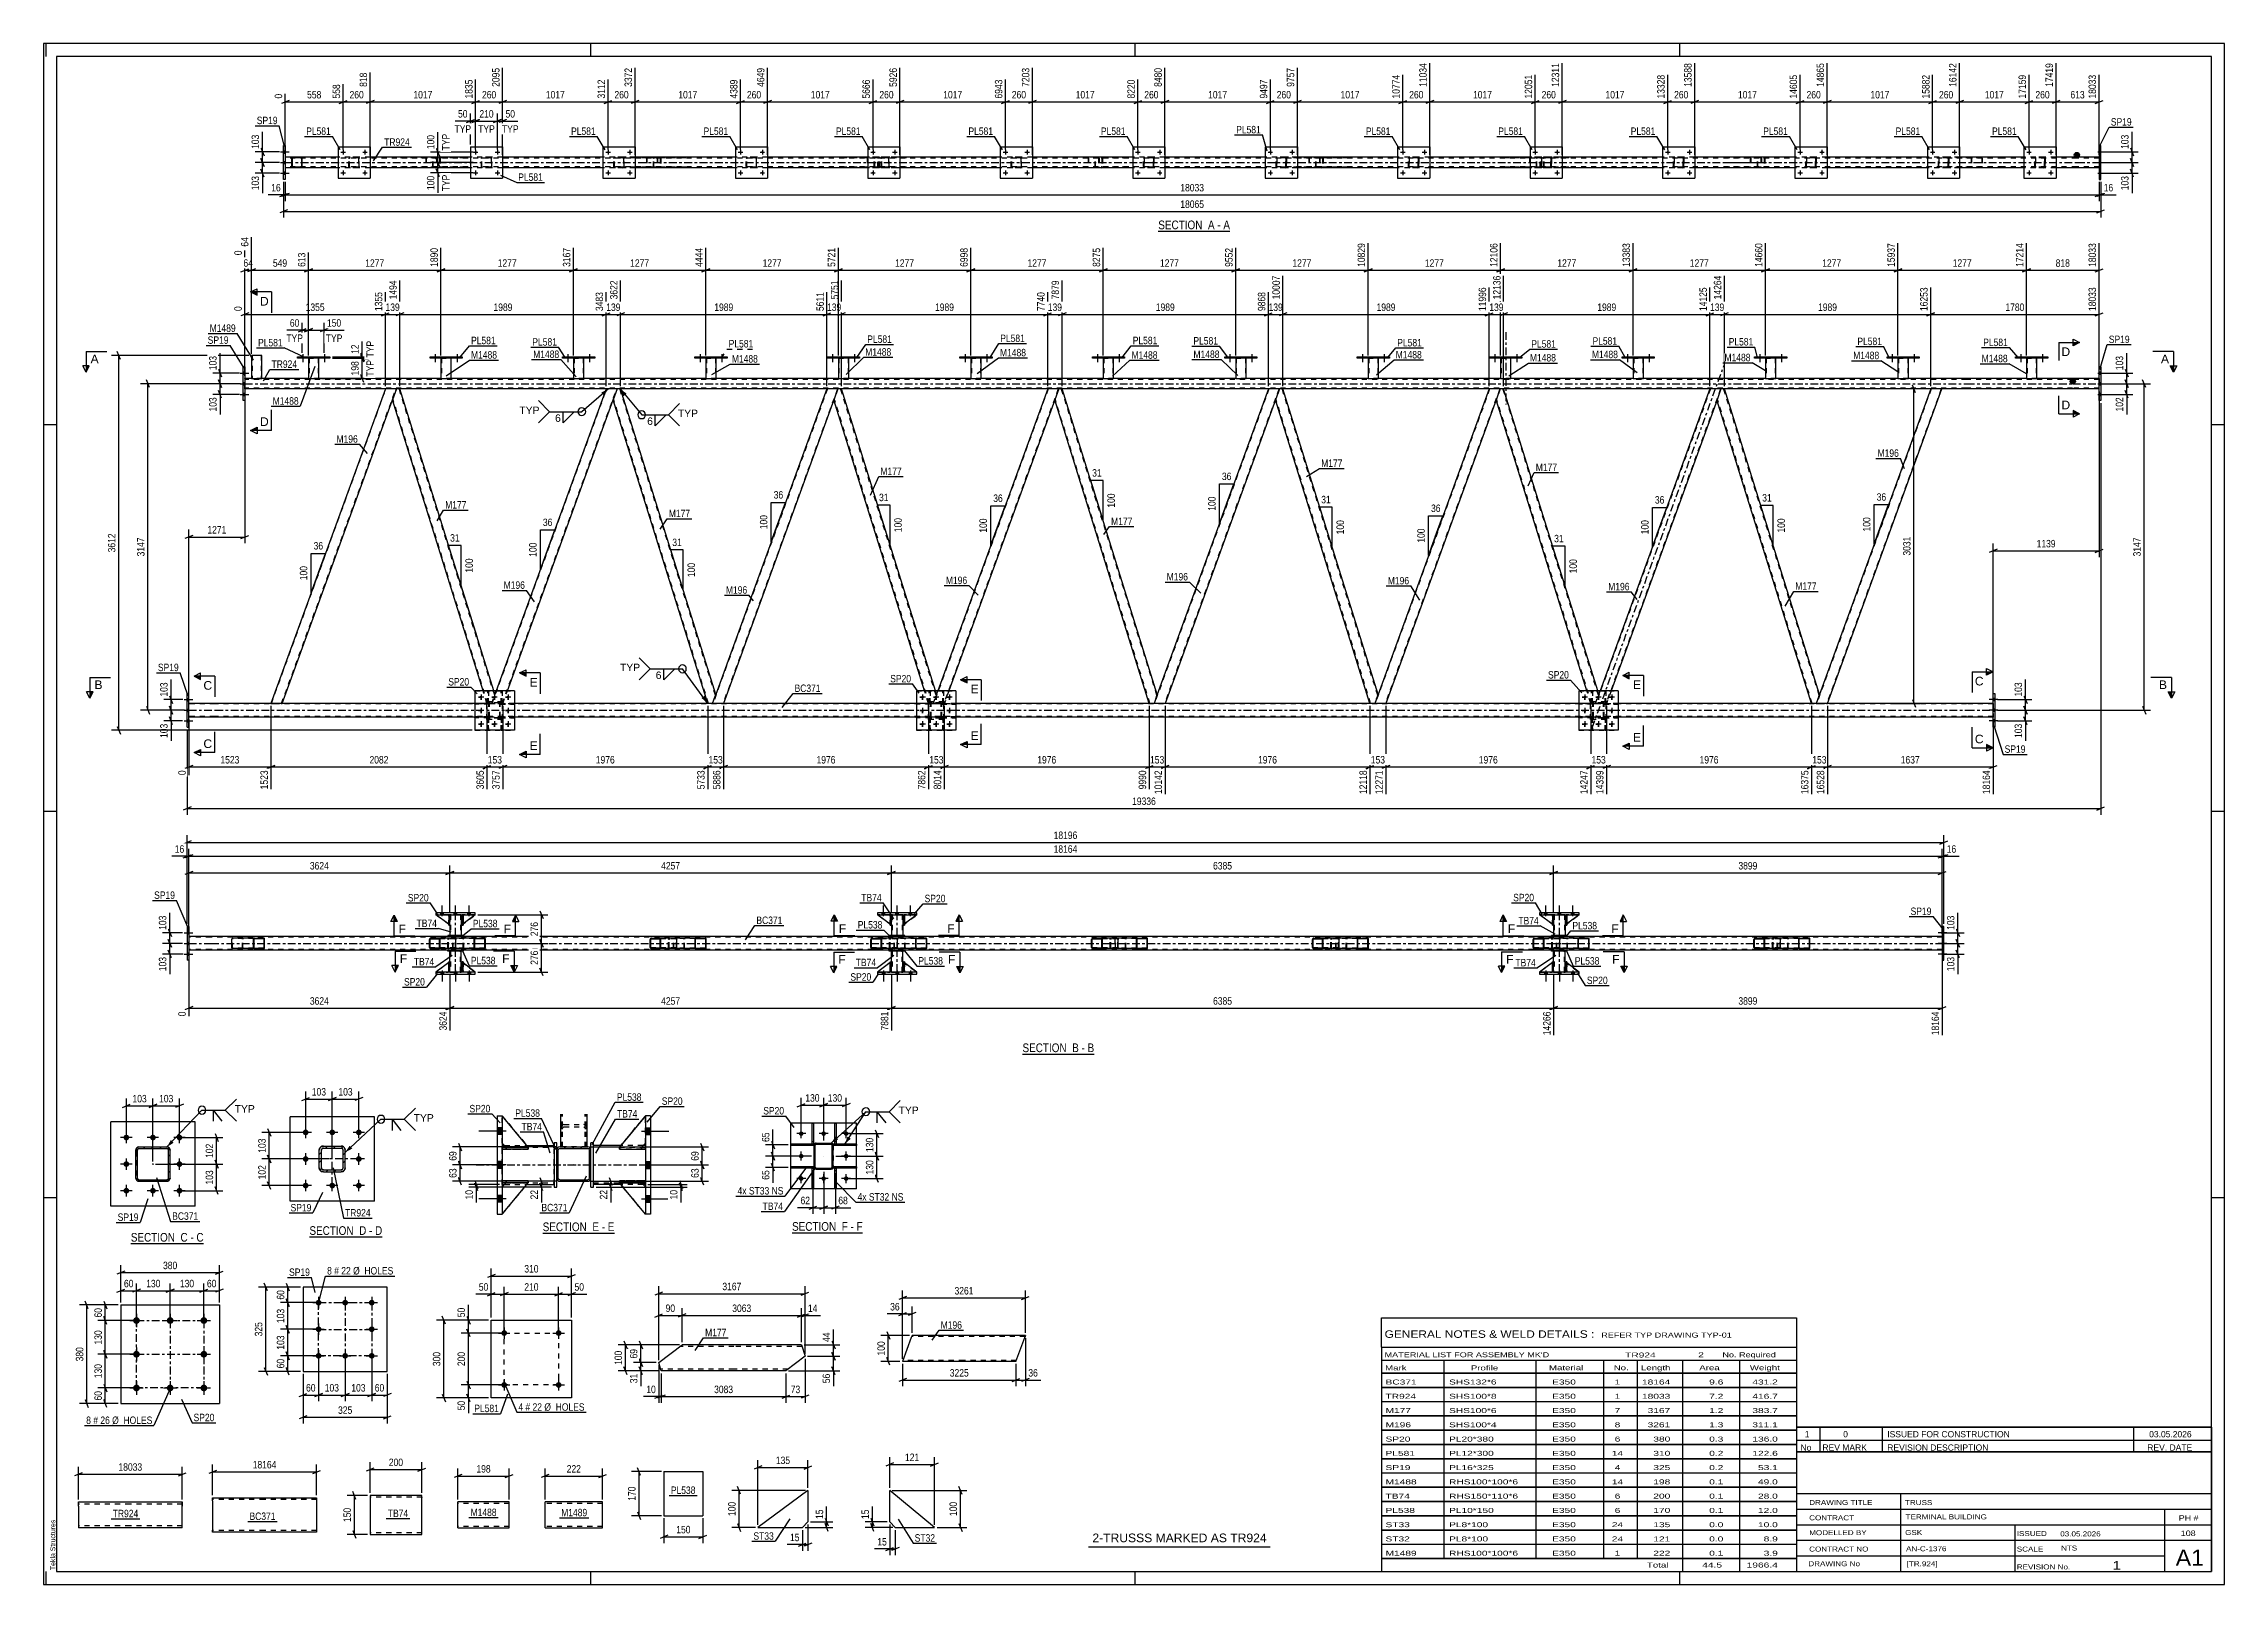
# Paper-space layout 'Layout1' of a CAD drawing. Header units: millimetres. Extents: x 0 to 841, y 0 to 594.
# The model-space entities are those that its viewports show. They can reach past a viewport. Long polylines and large blocks are cut down to what shows.
import ezdxf

# ---------------------------------------------------------------- set-up
doc = ezdxf.new("R2010")
doc.units = ezdxf.units.MM
doc.linetypes.add('DXK_LINE_DOT2', pattern=[3.9198, 1.9599, -1.9599])
doc.linetypes.add('DXK_LINE_DOT3', pattern=[5.9187, 2.979, -0.9799, 0.9799, -0.9799])
doc.layers.add('Viewport layer', color=7, linetype='Continuous', plot=False)
doc.styles.add('Arial', font='ARIAL.TTF', dxfattribs={"height": 0.2})
doc.styles.add('Arial Narrow', font='ARIALN.TTF', dxfattribs={"height": 0.2})

# ---------------------------------------------------------------- blocks, each defined once
blk = doc.blocks.new('Unknown-814521973-1135')
at = {"color": 5, "linetype": 'Continuous'}
for p, q in [((841, 594), (0, 594)), ((0, 594), (0, 0)), ((1, 589), (1, 594)), ((836, 589), (5, 589)), ((5, 589), (5, 5)), ((211, 589), (211, 594)), ((421, 589), (421, 594)), ((631, 589), (631, 594)), ((836, 5), (836, 589)), ((841, 0), (841, 594)), ((5, 447), (0, 447)), ((841, 447), (836, 447)), ((5, 298), (0, 298)), ((841, 298), (836, 298)), ((5, 149), (0, 149)), ((841, 149), (836, 149)), ((0, 0), (841, 0)), ((1, 0), (1, 5)), ((5, 5), (836, 5)), ((211, 0), (211, 5)), ((421, 0), (421, 5)), ((631, 0), (631, 5))]:
    blk.add_line(p, q, dxfattribs=at)
at = {"color": 174, "linetype": 'Continuous', "style": 'Arial'}
blk.add_text('Tekla Structures', height=1.9102, rotation=90, dxfattribs=at).set_placement((4.5, 5.5))
blk = doc.blocks.new('Unknown-814521973-12187')
at = {"color": 7, "linetype": 'Continuous'}
for p, q in [((676, 51.05), (676, 5)), ((676, 51.05), (836, 51.05)), ((836, 51), (836, 5)), ((676, 35), (836, 35)), ((716.14, 35), (716.14, 5)), ((676, 29), (836, 29)), ((818, 5.05), (818, 29.05)), ((676, 23), (836, 23)), ((676, 17), (836, 17)), ((760.14, 23), (760.14, 5)), ((676, 11), (818, 11)), ((676, 5), (836, 5))]:
    blk.add_line(p, q, dxfattribs=at)
at = {"color": 7, "style": 'Arial Narrow'}
for s, height, width, p in [('CONTRACT', 1.909, 1.425378, (680.88, 24.71)), ('DRAWING TITLE', 1.9089, 1.425378, (680.88, 30.61)), ('TRUSS', 1.909, 1.425378, (717.81, 30.59)), ('TERMINAL BUILDING', 1.9089, 1.425378, (718.06, 25.07)), ('MODELLED BY', 1.9089, 1.425378, (680.88, 18.98)), ('GSK', 1.909, 1.425378, (717.88, 19.04)), ('ISSUED', 1.909, 1.425378, (760.94, 18.64)), ('03.05.2026', 1.909, 1.425378, (777.69, 18.52)), ('DRAWING No', 1.909, 1.425378, (680.56, 7)), ('CONTRACT NO', 1.9089, 1.425378, (680.88, 12.66)), ('AN-C-1376', 1.909, 1.425378, (718.23, 12.78)), ('[TR.924]', 1.909, 1.425378, (718.46, 6.99)), ('SCALE', 1.909, 1.425378, (760.94, 12.65)), ('1', 3.34, 1.5, (797.91, 5.68)), ('A1', 6.204, 1.25, (822.24, 7.2)), ('REVISION No.', 1.9089, 1.425378, (760.94, 5.77))]:
    blk.add_text(s, height=height, dxfattribs=dict(at, width=width)).set_placement(p)
at = {"color": 7, "linetype": 'Continuous', "style": 'Arial Narrow'}
for s, height, width, p in [('PH #', 2.1, 1.42538, (823.4, 24.55)), ('108', 2.1, 1.42538, (824.19, 18.65)), ('NTS', 1.909, 1.425378, (778, 13.05))]:
    blk.add_text(s, height=height, dxfattribs=dict(at, width=width)).set_placement(p)
blk = doc.blocks.new('Unknown-814521973-12188')
at = {"color": 7, "linetype": 'Continuous'}
for p, q in [((516, 102.75), (676, 102.75)), ((516, 91.5), (516, 102.75)), ((676, 102.75), (676, 91.5)), ((516, 91.5), (676, 91.5)), ((516, 91.5), (516, 86.5)), ((516, 86.5), (676, 86.5)), ((516, 86.5), (516, 81.5)), ((540, 86.5), (540, 81.5)), ((575.5, 86.5), (575.5, 81.5)), ((601.5, 86.5), (601.5, 81.5)), ((614.5, 86.5), (614.5, 81.5)), ((632, 86.5), (632, 81.5)), ((654, 86.5), (654, 81.5)), ((676, 91.5), (676, 86.5)), ((676, 86.5), (676, 81.5)), ((516, 81.5), (676, 81.5)), ((516, 81.45), (516, 76.05)), ((516, 81.45), (676, 81.45)), ((516, 76.05), (676, 76.05)), ((516, 75.95), (516, 70.55)), ((516, 75.95), (676, 75.95)), ((540, 81.5), (540, 76)), ((540, 76), (540, 70.5)), ((575.5, 81.5), (575.5, 76)), ((575.5, 76), (575.5, 70.5)), ((601.5, 81.5), (601.5, 76)), ((601.5, 76), (601.5, 70.5)), ((614.5, 81.5), (614.5, 76)), ((614.5, 76), (614.5, 70.5)), ((632, 81.5), (632, 76)), ((632, 76), (632, 70.5)), ((654, 81.5), (654, 76)), ((654, 76), (654, 70.5)), ((676, 81.45), (676, 76.05)), ((676, 75.95), (676, 70.55)), ((516, 70.55), (676, 70.55)), ((516, 70.45), (516, 65.05)), ((516, 70.45), (676, 70.45)), ((540, 70.5), (540, 65)), ((575.5, 70.5), (575.5, 65)), ((601.5, 70.5), (601.5, 65)), ((614.5, 70.5), (614.5, 65)), ((632, 70.5), (632, 65)), ((654, 70.5), (654, 65)), ((676, 70.45), (676, 65.05)), ((516, 65.05), (676, 65.05)), ((516, 64.95), (516, 59.55)), ((516, 64.95), (676, 64.95)), ((516, 59.55), (676, 59.55)), ((516, 59.45), (516, 54.05)), ((516, 59.45), (676, 59.45)), ((540, 65), (540, 59.5)), ((540, 59.5), (540, 54)), ((575.5, 65), (575.5, 59.5)), ((575.5, 59.5), (575.5, 54)), ((601.5, 65), (601.5, 59.5)), ((601.5, 59.5), (601.5, 54)), ((614.5, 65), (614.5, 59.5)), ((614.5, 59.5), (614.5, 54)), ((632, 65), (632, 59.5)), ((632, 59.5), (632, 54)), ((654, 65), (654, 59.5)), ((654, 59.5), (654, 54)), ((676, 64.95), (676, 59.55)), ((676, 59.45), (676, 54.05)), ((516, 54.05), (676, 54.05)), ((516, 53.95), (516, 48.55)), ((516, 53.95), (676, 53.95)), ((540, 54), (540, 48.5)), ((575.5, 54), (575.5, 48.5)), ((601.5, 54), (601.5, 48.5)), ((614.5, 54), (614.5, 48.5)), ((632, 54), (632, 48.5)), ((654, 54), (654, 48.5)), ((676, 53.95), (676, 48.55)), ((516, 48.55), (676, 48.55)), ((516, 48.45), (516, 43.05)), ((516, 48.45), (676, 48.45)), ((516, 43.05), (676, 43.05)), ((516, 42.95), (516, 37.55)), ((516, 42.95), (676, 42.95)), ((540, 48.5), (540, 43)), ((540, 43), (540, 37.5)), ((575.5, 48.5), (575.5, 43)), ((575.5, 43), (575.5, 37.5)), ((601.5, 48.5), (601.5, 43)), ((601.5, 43), (601.5, 37.5)), ((614.5, 48.5), (614.5, 43)), ((614.5, 43), (614.5, 37.5)), ((632, 48.5), (632, 43)), ((632, 43), (632, 37.5)), ((654, 48.5), (654, 43)), ((654, 43), (654, 37.5)), ((676, 48.45), (676, 43.05)), ((676, 42.95), (676, 37.55)), ((516, 37.55), (676, 37.55)), ((516, 37.45), (516, 32.05)), ((516, 37.45), (676, 37.45)), ((540, 37.5), (540, 32)), ((575.5, 37.5), (575.5, 32)), ((601.5, 37.5), (601.5, 32)), ((614.5, 37.5), (614.5, 32)), ((632, 37.5), (632, 32)), ((654, 37.5), (654, 32)), ((676, 37.45), (676, 32.05)), ((516, 32.05), (676, 32.05)), ((516, 31.95), (516, 26.55)), ((516, 31.95), (676, 31.95)), ((516, 26.55), (676, 26.55)), ((516, 26.45), (516, 21.05)), ((516, 26.45), (676, 26.45)), ((540, 32), (540, 26.5)), ((540, 26.5), (540, 21)), ((575.5, 32), (575.5, 26.5)), ((575.5, 26.5), (575.5, 21)), ((601.5, 32), (601.5, 26.5)), ((601.5, 26.5), (601.5, 21)), ((614.5, 32), (614.5, 26.5)), ((614.5, 26.5), (614.5, 21)), ((632, 32), (632, 26.5)), ((632, 26.5), (632, 21)), ((654, 32), (654, 26.5)), ((654, 26.5), (654, 21)), ((676, 31.95), (676, 26.55)), ((676, 26.45), (676, 21.05)), ((516, 21.05), (676, 21.05)), ((516, 20.95), (516, 15.55)), ((516, 20.95), (676, 20.95)), ((540, 21), (540, 15.5)), ((575.5, 21), (575.5, 15.5)), ((601.5, 21), (601.5, 15.5)), ((614.5, 21), (614.5, 15.5)), ((632, 21), (632, 15.5)), ((654, 21), (654, 15.5)), ((676, 20.95), (676, 15.55)), ((516, 15.55), (676, 15.55)), ((516, 15.45), (516, 10.05)), ((516, 15.45), (676, 15.45)), ((516, 10.05), (676, 10.05)), ((516, 10), (676, 10)), ((516, 10), (516, 5)), ((540, 15.5), (540, 10)), ((575.5, 15.5), (575.5, 10)), ((601.5, 15.5), (601.5, 10)), ((614.5, 15.5), (614.5, 10)), ((632, 15.5), (632, 10)), ((632, 10), (632, 5)), ((654, 15.5), (654, 10)), ((654, 10), (654, 5)), ((676, 15.45), (676, 10.05)), ((676, 10), (676, 5)), ((516, 5), (676, 5))]:
    blk.add_line(p, q, dxfattribs=at)
at = {"color": 7, "style": 'Arial Narrow'}
for s, height, width, p in [('GENERAL NOTES & WELD DETAILS :', 2.8633, 1.4, (517.15, 95.06)), ('REFER TYP DRAWING TYP-01', 1.9089, 1.6, (600.7, 95.16)), ("MATERIAL LIST FOR ASSEMBLY MK'D", 1.9089, 1.6, (517.15, 87.56)), ('Mark', 1.909, 1.7, (517.34, 82.5)), ('Profile', 1.909, 1.7, (550.41, 82.5)), ('Material', 1.909, 1.7, (580.54, 82.56)), ('No.', 1.909, 1.7, (605.5, 82.56)), ('TR924', 1.909, 1.794707, (609.9, 87.47)), ('Length', 1.909, 1.7, (616, 82.56)), ('2', 1.91, 1.794707, (638.08, 87.56)), ('Area', 1.909, 1.7, (638.5, 82.56)), ('No. Required', 1.9089, 1.6, (647.41, 87.56)), ('Weight', 1.909, 1.7, (658, 82.56))]:
    blk.add_text(s, height=height, dxfattribs=dict(at, width=width)).set_placement(p)
at = {"color": 7, "linetype": 'Continuous', "style": 'Arial Narrow'}
for s, height, width, p in [('BC371', 1.909, 1.794707, (517.5, 77.06)), ('SHS132*6', 1.909, 1.794707, (542, 77.06)), ('E350', 1.909, 1.794707, (581.74, 77.06)), ('1', 1.91, 1.794707, (605.86, 77.06)), ('18164', 1.909, 1.794707, (616.4, 77.06)), ('9.6', 1.909, 1.794707, (642.32, 77.06)), ('431.2', 1.909, 1.794707, (658.96, 77.06)), ('TR924', 1.909, 1.794707, (517.5, 71.56)), ('M177', 1.909, 1.794707, (517.5, 66.06)), ('SHS100*8', 1.909, 1.794707, (542, 71.56)), ('SHS100*6', 1.909, 1.794707, (542, 66.06)), ('E350', 1.909, 1.794707, (581.74, 71.56)), ('E350', 1.909, 1.794707, (581.74, 66.06)), ('7', 1.91, 1.794707, (605.86, 66.06)), ('1', 1.91, 1.794707, (605.86, 71.56)), ('18033', 1.909, 1.794707, (616.4, 71.56)), ('3167', 1.909, 1.794707, (618.58, 66.06)), ('7.2', 1.909, 1.794707, (642.32, 71.56)), ('1.2', 1.909, 1.794707, (642.32, 66.06)), ('416.7', 1.909, 1.794707, (658.96, 71.56)), ('383.7', 1.909, 1.794707, (658.96, 66.06)), ('M196', 1.909, 1.794707, (517.5, 60.56)), ('SHS100*4', 1.909, 1.794707, (542, 60.56)), ('E350', 1.909, 1.794707, (581.74, 60.56)), ('8', 1.91, 1.794707, (605.86, 60.56)), ('3261', 1.909, 1.794707, (618.58, 60.56)), ('1.3', 1.909, 1.794707, (642.32, 60.56)), ('311.1', 1.909, 1.794707, (658.96, 60.56)), ('SP20', 1.909, 1.794707, (517.5, 55.06)), ('PL581', 1.909, 1.794707, (517.5, 49.56)), ('PL20*380', 1.909, 1.794707, (542, 55.06)), ('PL12*300', 1.909, 1.794707, (542, 49.56)), ('E350', 1.909, 1.794707, (581.74, 55.06)), ('E350', 1.909, 1.794707, (581.74, 49.56)), ('14', 1.909, 1.794707, (604.76, 49.56)), ('6', 1.91, 1.794707, (605.86, 55.06)), ('380', 1.909, 1.794707, (620.77, 55.06)), ('310', 1.909, 1.794707, (620.77, 49.56)), ('0.3', 1.909, 1.794707, (642.32, 55.06)), ('0.2', 1.909, 1.794707, (642.32, 49.56)), ('136.0', 1.909, 1.794707, (658.96, 55.06)), ('122.6', 1.909, 1.794707, (658.96, 49.56)), ('SP19', 1.909, 1.794707, (517.5, 44.06)), ('PL16*325', 1.909, 1.794707, (542, 44.06)), ('E350', 1.909, 1.794707, (581.74, 44.06)), ('4', 1.91, 1.794707, (605.86, 44.06)), ('325', 1.909, 1.794707, (620.77, 44.06)), ('0.2', 1.909, 1.794707, (642.32, 44.06)), ('53.1', 1.909, 1.794707, (661.14, 44.06)), ('TB74', 1.909, 1.794707, (517.5, 33.06)), ('M1488', 1.909, 1.794707, (517.5, 38.56)), ('RHS100*100*6', 1.9089, 1.794707, (542, 38.56)), ('RHS150*110*6', 1.9089, 1.794707, (542, 33.06)), ('E350', 1.909, 1.794707, (581.74, 38.56)), ('E350', 1.909, 1.794707, (581.74, 33.06)), ('14', 1.909, 1.794707, (604.76, 38.56)), ('6', 1.91, 1.794707, (605.86, 33.06)), ('200', 1.909, 1.794707, (620.77, 33.06)), ('198', 1.909, 1.794707, (620.77, 38.56)), ('0.1', 1.909, 1.794707, (642.32, 38.56)), ('0.1', 1.909, 1.794707, (642.32, 33.06)), ('49.0', 1.909, 1.794707, (661.14, 38.56)), ('28.0', 1.909, 1.794707, (661.14, 33.06)), ('PL538', 1.909, 1.794707, (517.5, 27.56)), ('PL10*150', 1.909, 1.794707, (542, 27.56)), ('E350', 1.909, 1.794707, (581.74, 27.56)), ('6', 1.91, 1.794707, (605.86, 27.56)), ('170', 1.909, 1.794707, (620.77, 27.56)), ('0.1', 1.909, 1.794707, (642.32, 27.56)), ('12.0', 1.909, 1.794707, (661.14, 27.56)), ('ST33', 1.909, 1.794707, (517.5, 22.06)), ('ST32', 1.909, 1.794707, (517.5, 16.56)), ('PL8*100', 1.909, 1.794707, (542, 22.06)), ('PL8*100', 1.909, 1.794707, (542, 16.56)), ('E350', 1.909, 1.794707, (581.74, 22.06)), ('E350', 1.909, 1.794707, (581.74, 16.56)), ('24', 1.909, 1.794707, (604.76, 22.06)), ('24', 1.909, 1.794707, (604.76, 16.56)), ('135', 1.909, 1.794707, (620.77, 22.06)), ('121', 1.909, 1.794707, (620.77, 16.56)), ('0.0', 1.909, 1.794707, (642.32, 22.06)), ('0.0', 1.909, 1.794707, (642.32, 16.56)), ('10.0', 1.909, 1.794707, (661.14, 22.06)), ('8.9', 1.909, 1.794707, (663.33, 16.56)), ('M1489', 1.909, 1.794707, (517.5, 11.06)), ('RHS100*100*6', 1.9089, 1.794707, (542, 11.06)), ('E350', 1.909, 1.794707, (581.74, 11.06)), ('1', 1.91, 1.794707, (605.86, 11.06)), ('Total', 1.909, 1.7, (618.33, 6.5)), ('222', 1.909, 1.794707, (620.77, 11.06)), ('0.1', 1.909, 1.794707, (642.32, 11.06)), ('1966.4', 1.909, 1.794707, (656.77, 6.5)), ('3.9', 1.909, 1.794707, (663.33, 11.06)), ('44.5', 1.909, 1.794707, (639.64, 6.5))]:
    blk.add_text(s, height=height, dxfattribs=dict(at, width=width)).set_placement(p)
blk = doc.blocks.new('Unknown-814521973-12189')
at = {"color": 7, "linetype": 'Continuous'}
blk.add_line((403, 14.5), (473, 14.5), dxfattribs=at)
at = {"color": 7, "style": 'Arial'}
blk.add_text('2-TRUSSS MARKED AS TR924', height=3.3428, dxfattribs=at).set_placement((404.45, 16.25))
blk = doc.blocks.new('Unknown-814521973-12190')
at = {"color": 7, "linetype": 'Continuous'}
for p, q in [((676, 60.55), (836, 60.55)), ((836, 60.55), (676, 60.55)), ((676, 60.55), (676, 55.55)), ((685, 60.55), (685, 55.55)), ((709, 60.55), (709, 55.55)), ((806, 60.55), (806, 55.55)), ((836, 60.55), (836, 55.55)), ((676, 55.55), (836, 55.55)), ((676, 55.55), (676, 51.05)), ((676, 55.55), (836, 55.55)), ((836, 51.05), (676, 51.05)), ((685, 55.55), (685, 51.05)), ((709, 55.55), (709, 51.05)), ((806, 55.55), (806, 51.05)), ((836, 55.55), (836, 51.05))]:
    blk.add_line(p, q, dxfattribs=at)
at = {"color": 7, "linetype": 'Continuous', "style": 'Arial Narrow'}
for s, height, width, p in [('1', 2.39, 1.196471, (679.16, 56.7)), ('0', 2.39, 1.196471, (694, 56.7)), ('ISSUED FOR CONSTRUCTION', 2.3861, 1.196471, (711, 56.7)), ('03.05.2026', 2.386, 1.196471, (812, 56.7)), ('No', 2.386, 1.2, (677.54, 51.55)), ('REV MARK', 2.386, 1.2, (686, 51.55)), ('REVISION DESCRIPTION', 2.3861, 1.2, (711, 51.55)), ('REV. DATE', 2.386, 1.2, (811.28, 51.55))]:
    blk.add_text(s, height=height, dxfattribs=dict(at, width=width)).set_placement(p)
blk = doc.blocks.new('Unknown-814521973-11 - 4986')
at = {"color": 6, "linetype": 'Continuous'}
blk.add_line((429.87, 521.69), (457.52, 521.69), dxfattribs=at)
at = {"color": 0, "linetype": 'Continuous'}
blk.add_wipeout([(447.98, 522.44), (447.98, 525.94), (429.87, 525.94), (429.87, 522.44)], dxfattribs=at)
blk.add_wipeout([(451.58, 522.44), (451.58, 525.94), (449.03, 525.94), (449.03, 522.44)], dxfattribs=at)
at = {"color": 7, "linetype": 'Continuous', "style": 'Arial Narrow'}
blk.add_text('SECTION ', height=3.34, dxfattribs=at).set_placement((429.87, 522.44))
at = {"color": 0, "linetype": 'Continuous'}
blk.add_wipeout([(453.91, 522.44), (453.91, 525.94), (452.63, 525.94), (452.63, 522.44)], dxfattribs=at)
blk.add_wipeout([(457.52, 522.44), (457.52, 525.94), (454.96, 525.94), (454.96, 522.44)], dxfattribs=at)
at = {"color": 7, "linetype": 'Continuous', "style": 'Arial Narrow'}
for s, p in [('A', (449.03, 522.44)), ('-', (452.63, 522.44)), ('A', (454.96, 522.44))]:
    blk.add_text(s, height=3.34, dxfattribs=at).set_placement(p)
blk = doc.blocks.new('Unknown-814521973-12 - 2731')
at = {"color": 6, "linetype": 'Continuous'}
blk.add_line((377.5, 204.45), (405.14, 204.45), dxfattribs=at)
at = {"color": 0, "linetype": 'Continuous'}
blk.add_wipeout([(395.6, 205.2), (395.6, 208.7), (377.5, 208.7), (377.5, 205.2)], dxfattribs=at)
blk.add_wipeout([(399.21, 205.2), (399.21, 208.7), (396.65, 208.7), (396.65, 205.2)], dxfattribs=at)
at = {"color": 7, "linetype": 'Continuous', "style": 'Arial Narrow'}
blk.add_text('SECTION ', height=3.34, dxfattribs=at).set_placement((377.5, 205.2))
at = {"color": 0, "linetype": 'Continuous'}
blk.add_wipeout([(401.54, 205.2), (401.54, 208.7), (400.26, 208.7), (400.26, 205.2)], dxfattribs=at)
blk.add_wipeout([(405.14, 205.2), (405.14, 208.7), (402.59, 208.7), (402.59, 205.2)], dxfattribs=at)
at = {"color": 7, "linetype": 'Continuous', "style": 'Arial Narrow'}
for s, p in [('B', (396.65, 205.2)), ('-', (400.26, 205.2)), ('B', (402.59, 205.2))]:
    blk.add_text(s, height=3.34, dxfattribs=at).set_placement(p)
blk = doc.blocks.new('Unknown-814521973-13 - 1372')
at = {"color": 6, "linetype": 'Continuous'}
blk.add_line((33.63, 131.38), (61.7, 131.38), dxfattribs=at)
at = {"color": 0, "linetype": 'Continuous'}
blk.add_wipeout([(51.74, 132.13), (51.74, 135.63), (33.63, 135.63), (33.63, 132.13)], dxfattribs=at)
blk.add_wipeout([(55.56, 132.13), (55.56, 135.63), (52.79, 135.63), (52.79, 132.13)], dxfattribs=at)
at = {"color": 7, "linetype": 'Continuous', "style": 'Arial Narrow'}
blk.add_text('SECTION ', height=3.34, dxfattribs=at).set_placement((33.63, 132.13))
at = {"color": 0, "linetype": 'Continuous'}
blk.add_wipeout([(57.88, 132.13), (57.88, 135.63), (56.61, 135.63), (56.61, 132.13)], dxfattribs=at)
blk.add_wipeout([(61.7, 132.13), (61.7, 135.63), (58.93, 135.63), (58.93, 132.13)], dxfattribs=at)
at = {"color": 7, "linetype": 'Continuous', "style": 'Arial Narrow'}
for s, p in [('C', (52.79, 132.13)), ('C', (58.93, 132.13)), ('-', (56.61, 132.13))]:
    blk.add_text(s, height=3.34, dxfattribs=at).set_placement(p)
blk = doc.blocks.new('Unknown-814521973-14 - 6501')
at = {"color": 6, "linetype": 'Continuous'}
blk.add_line((102.51, 133.98), (130.58, 133.98), dxfattribs=at)
at = {"color": 0, "linetype": 'Continuous'}
blk.add_wipeout([(120.62, 134.73), (120.62, 138.23), (102.51, 138.23), (102.51, 134.73)], dxfattribs=at)
blk.add_wipeout([(124.44, 134.73), (124.44, 138.23), (121.67, 138.23), (121.67, 134.73)], dxfattribs=at)
at = {"color": 7, "linetype": 'Continuous', "style": 'Arial Narrow'}
blk.add_text('SECTION ', height=3.34, dxfattribs=at).set_placement((102.51, 134.73))
at = {"color": 0, "linetype": 'Continuous'}
blk.add_wipeout([(126.76, 134.73), (126.76, 138.23), (125.49, 138.23), (125.49, 134.73)], dxfattribs=at)
blk.add_wipeout([(130.58, 134.73), (130.58, 138.23), (127.81, 138.23), (127.81, 134.73)], dxfattribs=at)
at = {"color": 7, "linetype": 'Continuous', "style": 'Arial Narrow'}
for s, p in [('D', (121.67, 134.73)), ('-', (125.49, 134.73)), ('D', (127.81, 134.73))]:
    blk.add_text(s, height=3.34, dxfattribs=at).set_placement(p)
blk = doc.blocks.new('Unknown-814521973-15 - 6751')
at = {"color": 6, "linetype": 'Continuous'}
blk.add_line((192.47, 135.43), (220.12, 135.43), dxfattribs=at)
at = {"color": 0, "linetype": 'Continuous'}
blk.add_wipeout([(210.58, 136.18), (210.58, 139.68), (192.47, 139.68), (192.47, 136.18)], dxfattribs=at)
blk.add_wipeout([(214.19, 136.18), (214.19, 139.68), (211.63, 139.68), (211.63, 136.18)], dxfattribs=at)
at = {"color": 7, "linetype": 'Continuous', "style": 'Arial Narrow'}
blk.add_text('SECTION ', height=3.34, dxfattribs=at).set_placement((192.47, 136.18))
at = {"color": 0, "linetype": 'Continuous'}
blk.add_wipeout([(216.51, 136.18), (216.51, 139.68), (215.24, 139.68), (215.24, 136.18)], dxfattribs=at)
blk.add_wipeout([(220.12, 136.18), (220.12, 139.68), (217.56, 139.68), (217.56, 136.18)], dxfattribs=at)
at = {"color": 7, "linetype": 'Continuous', "style": 'Arial Narrow'}
for s, p in [('E', (211.63, 136.18)), ('-', (215.24, 136.18)), ('E', (217.56, 136.18))]:
    blk.add_text(s, height=3.34, dxfattribs=at).set_placement(p)
blk = doc.blocks.new('Unknown-814521973-17 - 2369')
at = {"color": 6, "linetype": 'Continuous'}
blk.add_line((288.63, 135.57), (315.85, 135.57), dxfattribs=at)
at = {"color": 0, "linetype": 'Continuous'}
blk.add_wipeout([(306.74, 136.32), (306.74, 139.82), (288.63, 139.82), (288.63, 136.32)], dxfattribs=at)
blk.add_wipeout([(310.13, 136.32), (310.13, 139.82), (307.79, 139.82), (307.79, 136.32)], dxfattribs=at)
at = {"color": 7, "linetype": 'Continuous', "style": 'Arial Narrow'}
blk.add_text('SECTION ', height=3.34, dxfattribs=at).set_placement((288.63, 136.32))
at = {"color": 0, "linetype": 'Continuous'}
blk.add_wipeout([(312.45, 136.32), (312.45, 139.82), (311.18, 139.82), (311.18, 136.32)], dxfattribs=at)
blk.add_wipeout([(315.85, 136.32), (315.85, 139.82), (313.5, 139.82), (313.5, 136.32)], dxfattribs=at)
at = {"color": 7, "linetype": 'Continuous', "style": 'Arial Narrow'}
for s, p in [('F', (307.79, 136.32)), ('-', (311.18, 136.32)), ('F', (313.5, 136.32))]:
    blk.add_text(s, height=3.34, dxfattribs=at).set_placement(p)
blk = doc.blocks.new('Bolt-814521973-5054 - 4986')
at = {"linetype": 'Continuous'}
for points in [[(793.33, 551.83), (793.33, 552.71), (792.69, 552.71), (792.69, 551.83)], [(793.33, 551.83), (793.33, 552.71), (792.69, 552.71), (792.69, 551.83)], [(793.33, 551.83), (793.33, 552.71), (792.69, 552.71), (792.69, 551.83)], [(793.33, 547.73), (793.33, 548.61), (792.69, 548.61), (792.69, 547.73)], [(793.33, 547.73), (793.33, 548.61), (792.69, 548.61), (792.69, 547.73)], [(793.33, 543.63), (793.33, 544.51), (792.69, 544.51), (792.69, 543.63)], [(793.33, 543.63), (793.33, 544.51), (792.69, 544.51), (792.69, 543.63)], [(793.33, 543.63), (793.33, 544.51), (792.69, 544.51), (792.69, 543.63)]]:
    blk.add_hatch(color=1, dxfattribs=at).paths.add_polyline_path(points)
at = {"color": 1, "linetype": 'Continuous'}
for p, q in [((792.17, 552.27), (795.49, 552.27)), ((792.17, 552.27), (795.49, 552.27)), ((792.17, 552.27), (795.49, 552.27)), ((792.17, 548.17), (795.49, 548.17)), ((792.17, 548.17), (795.49, 548.17)), ((792.69, 552.71), (793.33, 552.71)), ((792.69, 552.71), (793.33, 552.71)), ((792.69, 552.71), (793.33, 552.71)), ((792.69, 551.83), (793.33, 551.83)), ((792.69, 551.83), (793.33, 551.83)), ((792.69, 551.83), (793.33, 551.83)), ((792.69, 548.61), (793.33, 548.61)), ((792.69, 548.61), (793.33, 548.61)), ((792.69, 547.73), (793.33, 547.73)), ((792.69, 547.73), (793.33, 547.73)), ((792.17, 544.07), (795.49, 544.07)), ((792.17, 544.07), (795.49, 544.07)), ((792.17, 544.07), (795.49, 544.07)), ((792.69, 544.51), (793.33, 544.51)), ((792.69, 544.51), (793.33, 544.51)), ((792.69, 544.51), (793.33, 544.51)), ((792.69, 543.63), (793.33, 543.63)), ((792.69, 543.63), (793.33, 543.63)), ((792.69, 543.63), (793.33, 543.63))]:
    blk.add_line(p, q, dxfattribs=at)
blk = doc.blocks.new('Bolt-814521973-5159 - 4986')
at = {"linetype": 'Continuous'}
for points in [[(677.85, 544.17, -1), (676.97, 544.17, -1)], [(686.25, 544.17, -1), (685.37, 544.17, -1)]]:
    blk.add_hatch(color=1, dxfattribs=at).paths.add_polyline_path(points)
at = {"color": 1, "linetype": 'Continuous'}
for p, q in [((676.53, 544.17), (678.29, 544.17)), ((677.41, 545.05), (677.41, 543.29)), ((684.93, 544.17), (686.69, 544.17)), ((685.81, 545.05), (685.81, 543.29))]:
    blk.add_line(p, q, dxfattribs=at)
blk = doc.blocks.new('Bolt-814521973-5167 - 4986')
at = {"linetype": 'Continuous'}
for points in [[(218.13, 544.17, -1), (217.25, 544.17, -1)], [(226.53, 544.17, -1), (225.65, 544.17, -1)]]:
    blk.add_hatch(color=1, dxfattribs=at).paths.add_polyline_path(points)
at = {"color": 1, "linetype": 'Continuous'}
for p, q in [((216.81, 544.17), (218.57, 544.17)), ((217.69, 545.05), (217.69, 543.29)), ((225.21, 544.17), (226.97, 544.17)), ((226.09, 545.05), (226.09, 543.29))]:
    blk.add_line(p, q, dxfattribs=at)
blk = doc.blocks.new('Part-814521973-5062 - 4986')
at = {"color": 7, "linetype": 'DXK_LINE_DOT2'}
for p, q in [((373.13, 549.69), (373.16, 549.87)), ((373.16, 549.87), (373.13, 549.69)), ((373.13, 546.65), (373.13, 549.69)), ((373.37, 549.69), (373.39, 549.78)), ((373.37, 546.65), (373.37, 549.69)), ((373.39, 549.78), (373.44, 549.86)), ((373.42, 550.13), (373.61, 550.17)), ((373.61, 550.17), (373.42, 550.13)), ((373.44, 549.86), (373.52, 549.91)), ((373.52, 549.91), (373.61, 549.93)), ((376.65, 550.17), (373.61, 550.17)), ((376.65, 549.93), (373.61, 549.93)), ((376.65, 550.17), (376.83, 550.13)), ((376.83, 550.13), (376.65, 550.17)), ((376.65, 549.93), (376.74, 549.91)), ((376.74, 549.91), (376.82, 549.86)), ((376.82, 549.86), (376.87, 549.78)), ((376.87, 549.78), (376.89, 549.69)), ((376.89, 549.69), (376.89, 546.65)), ((377.09, 549.87), (377.13, 549.69)), ((377.13, 549.69), (377.09, 549.87)), ((377.13, 546.65), (377.13, 549.69)), ((373.16, 546.46), (373.13, 546.65)), ((373.13, 546.65), (373.16, 546.46)), ((373.39, 546.55), (373.37, 546.65)), ((373.44, 546.48), (373.39, 546.55)), ((373.61, 546.17), (373.42, 546.2)), ((373.42, 546.2), (373.61, 546.17)), ((373.52, 546.42), (373.44, 546.48)), ((373.61, 546.41), (373.52, 546.42)), ((376.65, 546.41), (373.61, 546.41)), ((376.65, 546.17), (373.61, 546.17)), ((376.74, 546.42), (376.65, 546.41)), ((376.83, 546.2), (376.65, 546.17)), ((376.65, 546.17), (376.83, 546.2)), ((376.82, 546.48), (376.74, 546.42)), ((376.87, 546.55), (376.82, 546.48)), ((376.89, 546.65), (376.87, 546.55)), ((377.13, 546.65), (377.09, 546.46)), ((377.09, 546.46), (377.13, 546.65))]:
    blk.add_line(p, q, dxfattribs=at)
at = {"color": 7, "linetype": 'DXK_LINE_DOT3'}
blk.add_line((375.13, 548.17), (375.13, 548.17), dxfattribs=at)
at = {"color": 7, "linetype": 'DXK_LINE_DOT2'}
for centre, start, end in [((373.61, 549.69), 112.5, 157.5), ((373.61, 549.69), 112.5, 157.5), ((376.65, 549.69), 22.5, 67.5), ((376.65, 549.69), 22.5, 67.5), ((373.61, 546.65), 202.5, 247.5), ((373.61, 546.65), 202.5, 247.5), ((376.65, 546.65), 292.5, 337.5), ((376.65, 546.65), 292.5, 337.5)]:
    blk.add_arc(centre, 0.48, start, end, dxfattribs=at)
blk = doc.blocks.new('Bolt-814521973-5165 - 4986')
at = {"linetype": 'Continuous'}
for points in [[(167.05, 544.17, -1), (166.17, 544.17, -1)], [(175.45, 544.17, -1), (174.57, 544.17, -1)]]:
    blk.add_hatch(color=1, dxfattribs=at).paths.add_polyline_path(points)
at = {"color": 1, "linetype": 'Continuous'}
for p, q in [((165.73, 544.17), (167.49, 544.17)), ((166.61, 545.05), (166.61, 543.29)), ((174.13, 544.17), (175.89, 544.17)), ((175.01, 545.05), (175.01, 543.29))]:
    blk.add_line(p, q, dxfattribs=at)
blk = doc.blocks.new('Bolt-814521973-5144 - 4986')
at = {"linetype": 'Continuous'}
for points in [[(371.37, 552.17, -1), (370.49, 552.17, -1)], [(379.77, 552.17, -1), (378.89, 552.17, -1)]]:
    blk.add_hatch(color=1, dxfattribs=at).paths.add_polyline_path(points)
at = {"color": 1, "linetype": 'Continuous'}
for p, q in [((370.05, 552.17), (371.81, 552.17)), ((370.93, 553.05), (370.93, 551.29)), ((378.45, 552.17), (380.21, 552.17)), ((379.33, 553.05), (379.33, 551.29))]:
    blk.add_line(p, q, dxfattribs=at)
blk = doc.blocks.new('Part-814521973-5061 - 4986')
at = {"color": 7, "linetype": 'DXK_LINE_DOT2'}
for p, q in [((235.24, 549.87), (235.22, 549.69)), ((235.22, 546.65), (235.22, 549.69)), ((235.3, 550.03), (235.24, 549.87)), ((235.39, 550.13), (235.3, 550.03)), ((235.36, 549.69), (235.37, 549.78)), ((235.36, 546.65), (235.36, 549.69)), ((235.37, 549.78), (235.4, 549.86)), ((235.49, 550.17), (235.39, 550.13)), ((235.4, 549.86), (235.44, 549.91)), ((235.44, 549.91), (235.49, 549.93)), ((247.65, 550.17), (235.49, 550.17)), ((247.65, 549.93), (235.49, 549.93)), ((236.77, 549.93), (236.77, 550.17)), ((237.77, 550.13), (237.58, 550.17)), ((237.58, 549.93), (237.68, 549.91)), ((237.68, 549.91), (237.76, 549.86)), ((237.76, 549.86), (237.81, 549.78)), ((237.81, 549.78), (237.83, 549.69)), ((237.83, 549.69), (237.83, 546.65)), ((238.07, 549.77), (238.05, 549.87)), ((238.09, 549.69), (238.07, 549.77)), ((238.09, 549.69), (238.09, 546.65)), ((235.24, 546.46), (235.22, 546.65)), ((235.29, 546.34), (235.24, 546.46)), ((235.3, 546.31), (235.29, 546.34)), ((235.3, 546.31), (235.39, 546.2)), ((235.37, 546.55), (235.36, 546.65)), ((235.4, 546.48), (235.37, 546.55)), ((235.39, 546.2), (235.49, 546.17)), ((235.44, 546.42), (235.4, 546.48)), ((235.49, 546.41), (235.44, 546.42)), ((247.65, 546.41), (235.49, 546.41)), ((247.65, 546.17), (235.49, 546.17)), ((236.77, 546.17), (236.77, 546.41)), ((237.68, 546.42), (237.58, 546.41)), ((237.58, 546.17), (237.77, 546.2)), ((237.76, 546.48), (237.68, 546.42)), ((237.81, 546.55), (237.76, 546.48)), ((237.83, 546.65), (237.81, 546.55)), ((238.05, 546.46), (238.07, 546.56)), ((238.07, 546.56), (238.09, 546.65))]:
    blk.add_line(p, q, dxfattribs=at)
for centre, start, end in [((237.6, 549.67), 23.84941, 68.8059), ((237.6, 546.66), 291.1941, 336.15059)]:
    blk.add_arc(centre, 0.492, start, end, dxfattribs=at)
blk = doc.blocks.new('Part-814521973-5058 - 4986')
at = {"color": 7, "linetype": 'DXK_LINE_DOT2'}
for p, q in [((490.64, 549.87), (490.62, 549.69)), ((490.62, 546.65), (490.62, 549.69)), ((490.7, 550.03), (490.64, 549.87)), ((490.79, 550.13), (490.7, 550.03)), ((490.76, 549.69), (490.77, 549.78)), ((490.76, 546.65), (490.76, 549.69)), ((490.77, 549.78), (490.8, 549.86)), ((490.89, 550.17), (490.79, 550.13)), ((490.8, 549.86), (490.84, 549.91)), ((490.84, 549.91), (490.89, 549.93)), ((503.05, 550.17), (490.89, 550.17)), ((503.05, 549.93), (490.89, 549.93)), ((492.17, 549.93), (492.17, 550.17)), ((493.18, 550.13), (492.99, 550.17)), ((492.99, 549.93), (493.08, 549.91)), ((493.08, 549.91), (493.16, 549.86)), ((493.16, 549.86), (493.22, 549.78)), ((493.22, 549.78), (493.24, 549.69)), ((493.24, 549.69), (493.24, 546.65)), ((493.47, 549.77), (493.45, 549.87)), ((493.49, 549.69), (493.47, 549.77)), ((493.49, 549.69), (493.49, 546.65)), ((490.64, 546.46), (490.62, 546.65)), ((490.69, 546.34), (490.64, 546.46)), ((490.7, 546.31), (490.69, 546.34)), ((490.7, 546.31), (490.79, 546.2)), ((490.77, 546.55), (490.76, 546.65)), ((490.8, 546.48), (490.77, 546.55)), ((490.79, 546.2), (490.89, 546.17)), ((490.84, 546.42), (490.8, 546.48)), ((490.89, 546.41), (490.84, 546.42)), ((503.05, 546.41), (490.89, 546.41)), ((503.05, 546.17), (490.89, 546.17)), ((492.17, 546.17), (492.17, 546.41)), ((493.08, 546.42), (492.99, 546.41)), ((492.99, 546.17), (493.18, 546.2)), ((493.16, 546.48), (493.08, 546.42)), ((493.22, 546.55), (493.16, 546.48)), ((493.24, 546.65), (493.22, 546.55)), ((493.45, 546.46), (493.47, 546.56)), ((493.47, 546.56), (493.49, 546.65))]:
    blk.add_line(p, q, dxfattribs=at)
for centre, start, end in [((493, 549.67), 23.8494, 68.8059), ((493, 546.66), 291.1941, 336.15059)]:
    blk.add_arc(centre, 0.492, start, end, dxfattribs=at)
blk = doc.blocks.new('Bolt-814521973-5219 - 4986')
at = {"linetype": 'Continuous'}
for points in [[(728.93, 544.17, -1), (728.05, 544.17, -1)], [(737.33, 544.17, -1), (736.45, 544.17, -1)]]:
    blk.add_hatch(color=1, dxfattribs=at).paths.add_polyline_path(points)
at = {"color": 1, "linetype": 'Continuous'}
for p, q in [((727.61, 544.17), (729.37, 544.17)), ((728.49, 545.05), (728.49, 543.29)), ((736.01, 544.17), (737.77, 544.17)), ((736.89, 545.05), (736.89, 543.29))]:
    blk.add_line(p, q, dxfattribs=at)
blk = doc.blocks.new('Bolt-814521973-5010 - 4986')
at = {"linetype": 'Continuous'}
for points in [[(93.19, 551.83), (93.19, 552.71), (92.55, 552.71), (92.55, 551.83)], [(93.19, 551.83), (93.19, 552.71), (92.55, 552.71), (92.55, 551.83)], [(93.19, 551.83), (93.19, 552.71), (92.55, 552.71), (92.55, 551.83)], [(93.19, 547.73), (93.19, 548.61), (92.55, 548.61), (92.55, 547.73)], [(93.19, 547.73), (93.19, 548.61), (92.55, 548.61), (92.55, 547.73)], [(93.19, 543.63), (93.19, 544.51), (92.55, 544.51), (92.55, 543.63)], [(93.19, 543.63), (93.19, 544.51), (92.55, 544.51), (92.55, 543.63)], [(93.19, 543.63), (93.19, 544.51), (92.55, 544.51), (92.55, 543.63)]]:
    blk.add_hatch(color=1, dxfattribs=at).paths.add_polyline_path(points)
at = {"color": 1, "linetype": 'Continuous'}
for p, q in [((91.39, 552.27), (94.71, 552.27)), ((91.39, 552.27), (94.71, 552.27)), ((91.39, 552.27), (94.71, 552.27)), ((91.39, 548.17), (94.71, 548.17)), ((91.39, 548.17), (94.71, 548.17)), ((92.55, 552.71), (93.19, 552.71)), ((92.55, 552.71), (93.19, 552.71)), ((92.55, 552.71), (93.19, 552.71)), ((92.55, 551.83), (93.19, 551.83)), ((92.55, 551.83), (93.19, 551.83)), ((92.55, 551.83), (93.19, 551.83)), ((92.55, 548.61), (93.19, 548.61)), ((92.55, 548.61), (93.19, 548.61)), ((92.55, 547.73), (93.19, 547.73)), ((92.55, 547.73), (93.19, 547.73)), ((91.39, 544.07), (94.71, 544.07)), ((91.39, 544.07), (94.71, 544.07)), ((91.39, 544.07), (94.71, 544.07)), ((92.55, 544.51), (93.19, 544.51)), ((92.55, 544.51), (93.19, 544.51)), ((92.55, 544.51), (93.19, 544.51)), ((92.55, 543.63), (93.19, 543.63)), ((92.55, 543.63), (93.19, 543.63)), ((92.55, 543.63), (93.19, 543.63))]:
    blk.add_line(p, q, dxfattribs=at)
blk = doc.blocks.new('Part-814521973-5059 - 4986')
at = {"color": 7, "linetype": 'DXK_LINE_DOT2'}
for p, q in [((405.51, 549.87), (405.49, 549.69)), ((405.49, 546.65), (405.49, 549.69)), ((405.57, 550.03), (405.51, 549.87)), ((405.66, 550.13), (405.57, 550.03)), ((405.62, 549.69), (405.63, 549.78)), ((405.62, 546.65), (405.62, 549.69)), ((405.63, 549.78), (405.66, 549.86)), ((405.76, 550.17), (405.66, 550.13)), ((405.66, 549.86), (405.71, 549.91)), ((405.71, 549.91), (405.76, 549.93)), ((417.92, 550.17), (405.76, 550.17)), ((417.92, 549.93), (405.76, 549.93)), ((407.04, 549.93), (407.04, 550.17)), ((408.04, 550.13), (407.85, 550.17)), ((407.85, 549.93), (407.95, 549.91)), ((407.95, 549.91), (408.03, 549.86)), ((408.03, 549.86), (408.08, 549.78)), ((408.08, 549.78), (408.1, 549.69)), ((408.1, 549.69), (408.1, 546.65)), ((408.34, 549.77), (408.32, 549.87)), ((408.35, 549.69), (408.34, 549.77)), ((408.35, 549.69), (408.35, 546.65)), ((405.51, 546.46), (405.49, 546.65)), ((405.56, 546.34), (405.51, 546.46)), ((405.57, 546.31), (405.56, 546.34)), ((405.57, 546.31), (405.66, 546.2)), ((405.63, 546.55), (405.62, 546.65)), ((405.66, 546.48), (405.63, 546.55)), ((405.71, 546.42), (405.66, 546.48)), ((405.66, 546.2), (405.76, 546.17)), ((405.76, 546.41), (405.71, 546.42)), ((417.92, 546.41), (405.76, 546.41)), ((417.92, 546.17), (405.76, 546.17)), ((407.04, 546.17), (407.04, 546.41)), ((407.95, 546.42), (407.85, 546.41)), ((407.85, 546.17), (408.04, 546.2)), ((408.03, 546.48), (407.95, 546.42)), ((408.08, 546.55), (408.03, 546.48)), ((408.1, 546.65), (408.08, 546.55)), ((408.32, 546.46), (408.34, 546.56)), ((408.34, 546.56), (408.35, 546.65))]:
    blk.add_line(p, q, dxfattribs=at)
for centre, start, end in [((407.87, 549.67), 23.84941, 68.8059), ((407.87, 546.66), 291.1941, 336.15059)]:
    blk.add_arc(centre, 0.492, start, end, dxfattribs=at)
blk = doc.blocks.new('Bolt-814521973-5166 - 4986')
at = {"linetype": 'Continuous'}
for points in [[(218.13, 552.17, -1), (217.25, 552.17, -1)], [(226.53, 552.17, -1), (225.65, 552.17, -1)]]:
    blk.add_hatch(color=1, dxfattribs=at).paths.add_polyline_path(points)
at = {"color": 1, "linetype": 'Continuous'}
for p, q in [((216.81, 552.17), (218.57, 552.17)), ((217.69, 553.05), (217.69, 551.29)), ((225.21, 552.17), (226.97, 552.17)), ((226.09, 553.05), (226.09, 551.29))]:
    blk.add_line(p, q, dxfattribs=at)
blk = doc.blocks.new('Part-814521973-5015 - 4986')
at = {"linetype": 'Continuous'}
blk.add_hatch(color=2, dxfattribs=at).paths.add_polyline_path([(784.13, 550.17), (783.33, 551.57), (784.93, 551.57)])
at = {"color": 2, "linetype": 'Continuous'}
for p, q in [((113.53, 550.17), (93.19, 550.17)), ((164.61, 550.17), (125.93, 550.17)), ((215.69, 550.17), (177.01, 550.17)), ((266.77, 550.17), (228.09, 550.17)), ((317.85, 550.17), (279.17, 550.17)), ((368.93, 550.17), (330.25, 550.17)), ((420.01, 550.17), (381.33, 550.17)), ((471.09, 550.17), (432.41, 550.17)), ((522.17, 550.17), (483.49, 550.17)), ((573.25, 550.17), (534.57, 550.17)), ((624.33, 550.17), (585.65, 550.17)), ((675.41, 550.17), (636.73, 550.17)), ((726.49, 550.17), (687.81, 550.17)), ((755.57, 550.17), (738.89, 550.17)), ((763.67, 550.17), (755.67, 550.17)), ((784.07, 550.17), (776.07, 550.17)), ((784.13, 550.17), (783.33, 551.57)), ((783.33, 551.57), (784.93, 551.57)), ((784.93, 551.57), (784.13, 550.17)), ((792.69, 550.17), (784.17, 550.17)), ((96.22, 546.17), (93.19, 546.17)), ((113.53, 546.17), (99.27, 546.17)), ((164.61, 546.17), (125.93, 546.17)), ((215.69, 546.17), (177.01, 546.17)), ((266.77, 546.17), (228.09, 546.17)), ((317.85, 546.17), (279.17, 546.17)), ((368.93, 546.17), (330.25, 546.17)), ((420.01, 546.17), (381.33, 546.17)), ((471.09, 546.17), (432.41, 546.17)), ((522.17, 546.17), (483.49, 546.17)), ((573.25, 546.17), (534.57, 546.17)), ((624.33, 546.17), (585.65, 546.17)), ((675.41, 546.17), (636.73, 546.17)), ((726.49, 546.17), (687.81, 546.17)), ((755.57, 546.17), (738.89, 546.17)), ((763.67, 546.17), (755.67, 546.17)), ((784.07, 546.17), (776.07, 546.17)), ((792.69, 546.17), (784.17, 546.17))]:
    blk.add_line(p, q, dxfattribs=at)
at = {"color": 7, "linetype": 'DXK_LINE_DOT2'}
for p, q in [((93.19, 550.17), (93.19, 546.17)), ((755.57, 549.85), (93.19, 549.85)), ((125.93, 550.17), (113.53, 550.17)), ((177.01, 550.17), (164.61, 550.17)), ((228.09, 550.17), (215.69, 550.17)), ((279.17, 550.17), (266.77, 550.17)), ((330.25, 550.17), (317.85, 550.17)), ((381.33, 550.17), (368.93, 550.17)), ((432.41, 550.17), (420.01, 550.17)), ((483.49, 550.17), (471.09, 550.17)), ((534.57, 550.17), (522.17, 550.17)), ((585.65, 550.17), (573.25, 550.17)), ((636.73, 550.17), (624.33, 550.17)), ((687.81, 550.17), (675.41, 550.17)), ((738.89, 550.17), (726.49, 550.17)), ((784.07, 549.85), (755.67, 549.85)), ((776.07, 550.17), (763.67, 550.17)), ((792.69, 549.85), (784.17, 549.85)), ((792.69, 550.17), (792.69, 546.17)), ((755.57, 546.49), (93.19, 546.49)), ((99.27, 546.17), (96.22, 546.17)), ((125.93, 546.17), (113.53, 546.17)), ((177.01, 546.17), (164.61, 546.17)), ((228.09, 546.17), (215.69, 546.17)), ((279.17, 546.17), (266.77, 546.17)), ((330.25, 546.17), (317.85, 546.17)), ((381.33, 546.17), (368.93, 546.17)), ((432.41, 546.17), (420.01, 546.17)), ((483.49, 546.17), (471.09, 546.17)), ((534.57, 546.17), (522.17, 546.17)), ((585.65, 546.17), (573.25, 546.17)), ((636.73, 546.17), (624.33, 546.17)), ((687.81, 546.17), (675.41, 546.17)), ((738.89, 546.17), (726.49, 546.17)), ((784.07, 546.49), (755.67, 546.49)), ((776.07, 546.17), (763.67, 546.17)), ((792.69, 546.49), (784.17, 546.49))]:
    blk.add_line(p, q, dxfattribs=at)
at = {"color": 7, "linetype": 'DXK_LINE_DOT3'}
for p, q in [((93.19, 548.17), (755.57, 548.17)), ((755.67, 548.17), (784.07, 548.17)), ((784.17, 548.17), (792.69, 548.17))]:
    blk.add_line(p, q, dxfattribs=at)
at = {"color": 2, "linetype": 'Continuous'}
blk.add_circle((784.13, 551.07), 1, dxfattribs=at)
blk = doc.blocks.new('Part-814521973-5060 - 4986')
at = {"color": 7, "linetype": 'DXK_LINE_DOT2'}
for p, q in [((320.38, 549.87), (320.35, 549.69)), ((320.35, 546.65), (320.35, 549.69)), ((320.43, 550.03), (320.38, 549.87)), ((320.52, 550.13), (320.43, 550.03)), ((320.49, 549.69), (320.5, 549.78)), ((320.49, 546.65), (320.49, 549.69)), ((320.5, 549.78), (320.53, 549.86)), ((320.63, 550.17), (320.52, 550.13)), ((320.53, 549.86), (320.57, 549.91)), ((320.57, 549.91), (320.63, 549.93)), ((332.78, 550.17), (320.63, 550.17)), ((332.78, 549.93), (320.63, 549.93)), ((321.9, 549.93), (321.9, 550.17)), ((322.91, 550.13), (322.72, 550.17)), ((322.72, 549.93), (322.81, 549.91)), ((322.81, 549.91), (322.89, 549.86)), ((322.89, 549.86), (322.95, 549.78)), ((322.95, 549.78), (322.97, 549.69)), ((322.97, 546.65), (322.97, 549.69)), ((323.22, 549.69), (323.18, 549.87)), ((323.22, 546.65), (323.22, 549.69)), ((320.35, 546.65), (320.38, 546.46)), ((320.38, 546.46), (320.43, 546.31)), ((320.43, 546.31), (320.52, 546.2)), ((320.5, 546.55), (320.49, 546.65)), ((320.53, 546.48), (320.5, 546.55)), ((320.52, 546.2), (320.63, 546.17)), ((320.57, 546.42), (320.53, 546.48)), ((320.63, 546.41), (320.57, 546.42)), ((332.78, 546.41), (320.63, 546.41)), ((332.78, 546.17), (320.63, 546.17)), ((321.9, 546.17), (321.9, 546.41)), ((322.81, 546.42), (322.72, 546.41)), ((322.72, 546.17), (322.91, 546.2)), ((322.89, 546.48), (322.81, 546.42)), ((322.95, 546.55), (322.89, 546.48)), ((322.97, 546.65), (322.95, 546.55)), ((323.18, 546.46), (323.22, 546.65))]:
    blk.add_line(p, q, dxfattribs=at)
for centre, start, end in [((322.73, 549.67), 23.84941, 68.8059), ((322.73, 546.66), 291.1941, 336.15059)]:
    blk.add_arc(centre, 0.492, start, end, dxfattribs=at)
blk = doc.blocks.new('Part-814521973-5076 - 4986')
at = {"color": 7, "linetype": 'DXK_LINE_DOT2'}
for p, q in [((150.11, 549.87), (150.09, 549.69)), ((150.09, 546.65), (150.09, 549.69)), ((150.17, 550.03), (150.11, 549.87)), ((150.25, 550.13), (150.17, 550.03)), ((150.22, 549.69), (150.23, 549.78)), ((150.22, 546.65), (150.22, 549.69)), ((150.23, 549.78), (150.26, 549.86)), ((150.36, 550.17), (150.25, 550.13)), ((150.26, 549.86), (150.31, 549.91)), ((150.31, 549.91), (150.36, 549.93)), ((162.51, 550.17), (150.36, 550.17)), ((162.51, 549.93), (150.36, 549.93)), ((151.63, 549.93), (151.63, 550.17)), ((152.64, 550.13), (152.45, 550.17)), ((152.45, 549.93), (152.54, 549.91)), ((152.54, 549.91), (152.63, 549.86)), ((152.63, 549.86), (152.68, 549.78)), ((152.68, 549.78), (152.7, 549.69)), ((152.7, 549.69), (152.7, 546.65)), ((152.93, 549.77), (152.91, 549.87)), ((152.95, 549.69), (152.93, 549.77)), ((152.95, 549.69), (152.95, 546.65)), ((150.11, 546.46), (150.09, 546.65)), ((150.15, 546.34), (150.11, 546.46)), ((150.17, 546.31), (150.15, 546.34)), ((150.17, 546.31), (150.25, 546.2)), ((150.23, 546.55), (150.22, 546.65)), ((150.26, 546.48), (150.23, 546.55)), ((150.25, 546.2), (150.36, 546.17)), ((150.31, 546.42), (150.26, 546.48)), ((150.36, 546.41), (150.31, 546.42)), ((162.51, 546.41), (150.36, 546.41)), ((162.51, 546.17), (150.36, 546.17)), ((151.63, 546.17), (151.63, 546.41)), ((152.54, 546.42), (152.45, 546.41)), ((152.45, 546.17), (152.64, 546.2)), ((152.63, 546.48), (152.54, 546.42)), ((152.68, 546.55), (152.63, 546.48)), ((152.7, 546.65), (152.68, 546.55)), ((152.91, 546.46), (152.93, 546.56)), ((152.93, 546.56), (152.95, 546.65))]:
    blk.add_line(p, q, dxfattribs=at)
for centre, start, end in [((152.46, 549.67), 23.84941, 68.8059), ((152.46, 546.66), 291.1941, 336.15059)]:
    blk.add_arc(centre, 0.492, start, end, dxfattribs=at)
blk = doc.blocks.new('Bolt-814521973-5160 - 4986')
at = {"linetype": 'Continuous'}
for points in [[(626.77, 552.17, -1), (625.89, 552.17, -1)], [(635.17, 552.17, -1), (634.29, 552.17, -1)]]:
    blk.add_hatch(color=1, dxfattribs=at).paths.add_polyline_path(points)
at = {"color": 1, "linetype": 'Continuous'}
for p, q in [((625.45, 552.17), (627.21, 552.17)), ((626.33, 553.05), (626.33, 551.29)), ((633.85, 552.17), (635.61, 552.17)), ((634.73, 553.05), (634.73, 551.29))]:
    blk.add_line(p, q, dxfattribs=at)
blk = doc.blocks.new('Part-814521973-5077 - 4986')
at = {"color": 7, "linetype": 'DXK_LINE_DOT2'}
for p, q in [((747.23, 550.17), (731.9, 550.17)), ((747.23, 550.01), (731.9, 550.01)), ((743.34, 549.97), (743.32, 549.85)), ((743.32, 549.85), (743.32, 546.49)), ((743.49, 549.85), (743.5, 549.91)), ((743.49, 549.85), (743.49, 546.49)), ((743.5, 549.91), (743.54, 549.96)), ((743.66, 550.17), (743.53, 550.14)), ((743.54, 549.96), (743.59, 549.99)), ((743.59, 549.99), (743.66, 550.01)), ((747.36, 550.14), (747.23, 550.17)), ((747.23, 550.01), (747.3, 549.99)), ((747.3, 549.99), (747.32, 549.98)), ((747.32, 549.98), (747.35, 549.96)), ((747.35, 549.96), (747.39, 549.91)), ((747.39, 549.91), (747.4, 549.85)), ((747.4, 549.85), (747.4, 546.49)), ((747.57, 549.85), (747.55, 549.97)), ((747.57, 549.85), (747.57, 546.49)), ((747.23, 546.33), (731.9, 546.33)), ((747.23, 546.17), (731.9, 546.17)), ((743.32, 546.49), (743.34, 546.36)), ((743.5, 546.43), (743.49, 546.49)), ((743.54, 546.37), (743.5, 546.43)), ((743.53, 546.19), (743.66, 546.17)), ((743.54, 546.37), (743.57, 546.35)), ((743.57, 546.35), (743.59, 546.34)), ((743.59, 546.34), (743.66, 546.33)), ((747.3, 546.34), (747.23, 546.33)), ((747.23, 546.17), (747.36, 546.19)), ((747.35, 546.37), (747.3, 546.34)), ((747.39, 546.43), (747.35, 546.37)), ((747.4, 546.49), (747.39, 546.43)), ((747.55, 546.36), (747.57, 546.49))]:
    blk.add_line(p, q, dxfattribs=at)
for centre, start, end in [((743.64, 549.83), 110.75832, 155.68004), ((747.25, 549.83), 24.31996, 69.24168), ((743.64, 546.5), 204.31996, 249.24168), ((747.25, 546.5), 290.75832, 335.68004)]:
    blk.add_arc(centre, 0.331, start, end, dxfattribs=at)
blk = doc.blocks.new('Bolt-814521973-5163 - 4986')
at = {"linetype": 'Continuous'}
for points in [[(575.69, 544.17, -1), (574.81, 544.17, -1)], [(584.09, 544.17, -1), (583.21, 544.17, -1)]]:
    blk.add_hatch(color=1, dxfattribs=at).paths.add_polyline_path(points)
at = {"color": 1, "linetype": 'Continuous'}
for p, q in [((574.37, 544.17), (576.13, 544.17)), ((575.25, 545.05), (575.25, 543.29)), ((582.77, 544.17), (584.53, 544.17)), ((583.65, 545.05), (583.65, 543.29))]:
    blk.add_line(p, q, dxfattribs=at)
blk = doc.blocks.new('Part-814521973-5082 - 4986')
at = {"color": 2, "linetype": 'Continuous'}
for p, q in [((93.19, 554.67), (92.55, 554.67)), ((92.55, 541.67), (92.55, 554.67)), ((93.19, 554.67), (93.19, 541.67)), ((93.19, 541.67), (92.55, 541.67))]:
    blk.add_line(p, q, dxfattribs=at)
blk = doc.blocks.new('Part-814521973-5083 - 4986')
at = {"color": 7, "linetype": 'DXK_LINE_DOT2'}
for p, q in [((151.29, 550.17), (135.96, 550.17)), ((151.29, 550.01), (135.96, 550.01)), ((147.4, 549.97), (147.38, 549.85)), ((147.38, 549.85), (147.38, 546.49)), ((147.55, 549.85), (147.56, 549.91)), ((147.55, 549.85), (147.55, 546.49)), ((147.56, 549.91), (147.6, 549.96)), ((147.72, 550.17), (147.59, 550.14)), ((147.6, 549.96), (147.65, 549.99)), ((147.65, 549.99), (147.72, 550.01)), ((151.42, 550.14), (151.29, 550.17)), ((151.29, 550.01), (151.36, 549.99)), ((151.36, 549.99), (151.38, 549.98)), ((151.38, 549.98), (151.41, 549.96)), ((151.41, 549.96), (151.45, 549.91)), ((151.45, 549.91), (151.46, 549.85)), ((151.46, 549.85), (151.46, 546.49)), ((151.63, 549.85), (151.61, 549.97)), ((151.63, 549.85), (151.63, 546.49)), ((151.29, 546.33), (135.96, 546.33)), ((151.29, 546.17), (135.96, 546.17)), ((147.38, 546.49), (147.4, 546.36)), ((147.56, 546.43), (147.55, 546.49)), ((147.6, 546.37), (147.56, 546.43)), ((147.59, 546.19), (147.72, 546.17)), ((147.6, 546.37), (147.63, 546.35)), ((147.63, 546.35), (147.65, 546.34)), ((147.65, 546.34), (147.72, 546.33)), ((151.36, 546.34), (151.29, 546.33)), ((151.29, 546.17), (151.42, 546.19)), ((151.41, 546.37), (151.36, 546.34)), ((151.45, 546.43), (151.41, 546.37)), ((151.46, 546.49), (151.45, 546.43)), ((151.61, 546.36), (151.63, 546.49))]:
    blk.add_line(p, q, dxfattribs=at)
for centre, start, end in [((147.7, 549.83), 110.75832, 155.68004), ((151.31, 549.83), 24.31996, 69.24168), ((147.7, 546.5), 204.31996, 249.24168), ((151.31, 546.5), 290.75832, 335.68004)]:
    blk.add_arc(centre, 0.331, start, end, dxfattribs=at)
blk = doc.blocks.new('Part-814521973-5137 - 4986')
at = {"color": 2, "linetype": 'Continuous'}
for p, q in [((266.77, 554.17), (266.77, 542.17)), ((266.77, 554.17), (279.17, 554.17)), ((279.17, 554.17), (279.17, 542.17)), ((266.77, 542.17), (279.17, 542.17))]:
    blk.add_line(p, q, dxfattribs=at)
blk = doc.blocks.new('Part-814521973-5201 - 4986')
at = {"color": 2, "linetype": 'Continuous'}
for p, q in [((726.49, 554.17), (726.49, 542.17)), ((726.49, 554.17), (738.89, 554.17)), ((738.89, 554.17), (738.89, 542.17)), ((726.49, 542.17), (738.89, 542.17))]:
    blk.add_line(p, q, dxfattribs=at)
blk = doc.blocks.new('Part-814521973-5084 - 4986')
at = {"color": 7, "linetype": 'DXK_LINE_DOT2'}
for p, q in [((662.1, 550.17), (646.77, 550.17)), ((662.1, 550.01), (646.77, 550.01)), ((658.21, 549.97), (658.18, 549.85)), ((658.18, 549.85), (658.18, 546.49)), ((658.35, 549.85), (658.36, 549.91)), ((658.35, 549.85), (658.35, 546.49)), ((658.36, 549.91), (658.4, 549.96)), ((658.52, 550.17), (658.39, 550.14)), ((658.4, 549.96), (658.46, 549.99)), ((658.46, 549.99), (658.52, 550.01)), ((662.23, 550.14), (662.1, 550.17)), ((662.1, 550.01), (662.16, 549.99)), ((662.16, 549.99), (662.19, 549.98)), ((662.19, 549.98), (662.22, 549.96)), ((662.22, 549.96), (662.26, 549.91)), ((662.26, 549.91), (662.27, 549.85)), ((662.27, 549.85), (662.27, 546.49)), ((662.44, 549.85), (662.41, 549.97)), ((662.44, 549.85), (662.44, 546.49)), ((662.1, 546.33), (646.77, 546.33)), ((662.1, 546.17), (646.77, 546.17)), ((658.18, 546.49), (658.21, 546.36)), ((658.36, 546.43), (658.35, 546.49)), ((658.4, 546.37), (658.36, 546.43)), ((658.39, 546.19), (658.52, 546.17)), ((658.4, 546.37), (658.43, 546.35)), ((658.43, 546.35), (658.46, 546.34)), ((658.46, 546.34), (658.52, 546.33)), ((662.16, 546.34), (662.1, 546.33)), ((662.1, 546.17), (662.23, 546.19)), ((662.22, 546.37), (662.16, 546.34)), ((662.26, 546.43), (662.22, 546.37)), ((662.27, 546.49), (662.26, 546.43)), ((662.41, 546.36), (662.44, 546.49))]:
    blk.add_line(p, q, dxfattribs=at)
at = {"color": 7, "linetype": 'DXK_LINE_DOT3'}
blk.add_line((648.56, 548.17), (663.73, 548.17), dxfattribs=at)
at = {"color": 7, "linetype": 'DXK_LINE_DOT2'}
for centre, start, end in [((658.51, 549.83), 110.75832, 155.68004), ((662.11, 549.83), 24.31996, 69.24168), ((658.51, 546.5), 204.31996, 249.24168), ((662.11, 546.5), 290.75832, 335.68004)]:
    blk.add_arc(centre, 0.331, start, end, dxfattribs=at)
blk = doc.blocks.new('Bolt-814521973-5168 - 4986')
at = {"linetype": 'Continuous'}
for points in [[(269.21, 552.17, -1), (268.33, 552.17, -1)], [(277.61, 552.17, -1), (276.73, 552.17, -1)]]:
    blk.add_hatch(color=1, dxfattribs=at).paths.add_polyline_path(points)
at = {"color": 1, "linetype": 'Continuous'}
for p, q in [((267.89, 552.17), (269.65, 552.17)), ((268.77, 553.05), (268.77, 551.29)), ((276.29, 552.17), (278.05, 552.17)), ((277.17, 553.05), (277.17, 551.29))]:
    blk.add_line(p, q, dxfattribs=at)
blk = doc.blocks.new('Part-814521973-5085 - 4986')
at = {"color": 7, "linetype": 'DXK_LINE_DOT2'}
for p, q in [((576.96, 550.17), (561.63, 550.17)), ((576.96, 550.01), (561.63, 550.01)), ((573.07, 549.97), (573.05, 549.85)), ((573.05, 549.85), (573.05, 546.49)), ((573.22, 549.85), (573.23, 549.91)), ((573.22, 549.85), (573.22, 546.49)), ((573.23, 549.91), (573.27, 549.96)), ((573.39, 550.17), (573.26, 550.14)), ((573.27, 549.96), (573.32, 549.99)), ((573.32, 549.99), (573.39, 550.01)), ((577.09, 550.14), (576.96, 550.17)), ((576.96, 550.01), (577.03, 549.99)), ((577.03, 549.99), (577.08, 549.96)), ((577.08, 549.96), (577.12, 549.91)), ((577.12, 549.91), (577.13, 549.85)), ((577.13, 546.49), (577.13, 549.85)), ((577.3, 549.85), (577.28, 549.97)), ((577.3, 546.49), (577.3, 549.85)), ((576.96, 546.33), (561.63, 546.33)), ((576.96, 546.17), (561.63, 546.17)), ((573.05, 546.49), (573.07, 546.36)), ((573.23, 546.43), (573.22, 546.49)), ((573.27, 546.37), (573.23, 546.43)), ((573.26, 546.19), (573.39, 546.17)), ((573.32, 546.34), (573.27, 546.37)), ((573.39, 546.33), (573.32, 546.34)), ((577.03, 546.34), (576.96, 546.33)), ((576.96, 546.17), (577.09, 546.19)), ((577.08, 546.37), (577.03, 546.34)), ((577.12, 546.43), (577.08, 546.37)), ((577.13, 546.49), (577.12, 546.43)), ((577.28, 546.36), (577.3, 546.49))]:
    blk.add_line(p, q, dxfattribs=at)
for centre, start, end in [((573.38, 549.83), 110.75832, 155.68004), ((576.98, 549.83), 24.31996, 69.24168), ((573.38, 546.5), 204.31996, 249.24168), ((576.98, 546.5), 290.75832, 335.68004)]:
    blk.add_arc(centre, 0.331, start, end, dxfattribs=at)
blk = doc.blocks.new('Part-814521973-5088 - 4986')
at = {"color": 7, "linetype": 'DXK_LINE_DOT2'}
for p, q in [((660.91, 549.87), (660.89, 549.69)), ((660.89, 546.65), (660.89, 549.69)), ((660.97, 550.03), (660.91, 549.87)), ((661.06, 550.13), (660.97, 550.03)), ((661.03, 549.69), (661.04, 549.78)), ((661.03, 546.65), (661.03, 549.69)), ((661.04, 549.78), (661.07, 549.86)), ((661.16, 550.17), (661.06, 550.13)), ((661.07, 549.86), (661.11, 549.91)), ((661.11, 549.91), (661.16, 549.93)), ((673.32, 550.17), (661.16, 550.17)), ((673.32, 549.93), (661.16, 549.93)), ((662.44, 549.93), (662.44, 550.17)), ((663.45, 550.13), (663.25, 550.17)), ((663.25, 549.93), (663.35, 549.91)), ((663.35, 549.91), (663.43, 549.86)), ((663.43, 549.86), (663.49, 549.78)), ((663.49, 549.78), (663.5, 549.69)), ((663.5, 549.69), (663.5, 546.65)), ((663.74, 549.77), (663.72, 549.87)), ((663.76, 549.69), (663.74, 549.77)), ((663.76, 549.69), (663.76, 546.65)), ((660.91, 546.46), (660.89, 546.65)), ((660.96, 546.34), (660.91, 546.46)), ((660.97, 546.31), (660.96, 546.34)), ((660.97, 546.31), (661.06, 546.2)), ((661.04, 546.55), (661.03, 546.65)), ((661.07, 546.48), (661.04, 546.55)), ((661.06, 546.2), (661.16, 546.17)), ((661.11, 546.42), (661.07, 546.48)), ((661.16, 546.41), (661.11, 546.42)), ((673.32, 546.41), (661.16, 546.41)), ((673.32, 546.17), (661.16, 546.17)), ((662.44, 546.17), (662.44, 546.41)), ((663.35, 546.42), (663.25, 546.41)), ((663.25, 546.17), (663.45, 546.2)), ((663.43, 546.48), (663.35, 546.42)), ((663.49, 546.55), (663.43, 546.48)), ((663.5, 546.65), (663.49, 546.55)), ((663.72, 546.46), (663.74, 546.56)), ((663.74, 546.56), (663.76, 546.65))]:
    blk.add_line(p, q, dxfattribs=at)
for centre, start, end in [((663.27, 549.67), 23.84941, 68.8059), ((663.27, 546.66), 291.1941, 336.15059)]:
    blk.add_arc(centre, 0.492, start, end, dxfattribs=at)
blk = doc.blocks.new('Bolt-814521973-5164 - 4986')
at = {"linetype": 'Continuous'}
for points in [[(167.05, 552.17, -1), (166.17, 552.17, -1)], [(175.45, 552.17, -1), (174.57, 552.17, -1)]]:
    blk.add_hatch(color=1, dxfattribs=at).paths.add_polyline_path(points)
at = {"color": 1, "linetype": 'Continuous'}
for p, q in [((165.73, 552.17), (167.49, 552.17)), ((166.61, 553.05), (166.61, 551.29)), ((174.13, 552.17), (175.89, 552.17)), ((175.01, 553.05), (175.01, 551.29))]:
    blk.add_line(p, q, dxfattribs=at)
blk = doc.blocks.new('Part-814521973-5089 - 4986')
at = {"color": 7, "linetype": 'DXK_LINE_DOT2'}
for p, q in [((575.78, 549.87), (575.76, 549.69)), ((575.76, 546.65), (575.76, 549.69)), ((575.84, 550.03), (575.78, 549.87)), ((575.92, 550.13), (575.84, 550.03)), ((575.89, 549.69), (575.9, 549.78)), ((575.89, 546.65), (575.89, 549.69)), ((575.9, 549.78), (575.93, 549.86)), ((576.03, 550.17), (575.92, 550.13)), ((575.93, 549.86), (575.98, 549.91)), ((575.98, 549.91), (576.03, 549.93)), ((588.18, 550.17), (576.03, 550.17)), ((588.18, 549.93), (576.03, 549.93)), ((577.3, 549.93), (577.3, 550.17)), ((578.31, 550.13), (578.12, 550.17)), ((578.12, 549.93), (578.22, 549.91)), ((578.22, 549.91), (578.3, 549.86)), ((578.3, 549.86), (578.35, 549.78)), ((578.35, 549.78), (578.37, 549.69)), ((578.37, 546.65), (578.37, 549.69)), ((578.62, 549.69), (578.58, 549.87)), ((578.62, 546.65), (578.62, 549.69)), ((575.76, 546.65), (575.78, 546.46)), ((575.78, 546.46), (575.84, 546.31)), ((575.84, 546.31), (575.92, 546.2)), ((575.9, 546.55), (575.89, 546.65)), ((575.93, 546.48), (575.9, 546.55)), ((575.92, 546.2), (576.03, 546.17)), ((575.98, 546.42), (575.93, 546.48)), ((576.03, 546.41), (575.98, 546.42)), ((588.18, 546.41), (576.03, 546.41)), ((588.18, 546.17), (576.03, 546.17)), ((577.3, 546.17), (577.3, 546.41)), ((578.22, 546.42), (578.12, 546.41)), ((578.12, 546.17), (578.31, 546.2)), ((578.3, 546.48), (578.22, 546.42)), ((578.35, 546.55), (578.3, 546.48)), ((578.37, 546.65), (578.35, 546.55)), ((578.58, 546.46), (578.62, 546.65))]:
    blk.add_line(p, q, dxfattribs=at)
for centre, start, end in [((578.13, 549.67), 23.84941, 68.8059), ((578.13, 546.66), 291.1941, 336.15059)]:
    blk.add_arc(centre, 0.492, start, end, dxfattribs=at)
blk = doc.blocks.new('Part-814521973-5098 - 4986')
at = {"color": 7, "linetype": 'DXK_LINE_DOT2'}
for p, q in [((491.83, 550.17), (476.5, 550.17)), ((491.83, 550.01), (476.5, 550.01)), ((487.94, 549.97), (487.91, 549.85)), ((487.91, 549.85), (487.91, 546.49)), ((488.08, 549.85), (488.1, 549.91)), ((488.08, 549.85), (488.08, 546.49)), ((488.1, 549.91), (488.13, 549.96)), ((488.25, 550.17), (488.12, 550.14)), ((488.13, 549.96), (488.19, 549.99)), ((488.19, 549.99), (488.25, 550.01)), ((491.96, 550.14), (491.83, 550.17)), ((491.83, 550.01), (491.89, 549.99)), ((491.89, 549.99), (491.92, 549.98)), ((491.92, 549.98), (491.95, 549.96)), ((491.95, 549.96), (491.99, 549.91)), ((491.99, 549.91), (492, 549.85)), ((492, 549.85), (492, 546.49)), ((492.17, 549.85), (492.14, 549.97)), ((492.17, 549.85), (492.17, 546.49)), ((491.83, 546.33), (476.5, 546.33)), ((491.83, 546.17), (476.5, 546.17)), ((487.91, 546.49), (487.94, 546.36)), ((488.1, 546.43), (488.08, 546.49)), ((488.13, 546.37), (488.1, 546.43)), ((488.12, 546.19), (488.25, 546.17)), ((488.13, 546.37), (488.16, 546.35)), ((488.16, 546.35), (488.19, 546.34)), ((488.19, 546.34), (488.25, 546.33)), ((491.89, 546.34), (491.83, 546.33)), ((491.83, 546.17), (491.96, 546.19)), ((491.95, 546.37), (491.89, 546.34)), ((491.99, 546.43), (491.95, 546.37)), ((492, 546.49), (491.99, 546.43)), ((492.14, 546.36), (492.17, 546.49))]:
    blk.add_line(p, q, dxfattribs=at)
for centre, start, end in [((488.24, 549.83), 110.75832, 155.68004), ((491.84, 549.83), 24.31996, 69.24168), ((488.24, 546.5), 204.31996, 249.24168), ((491.84, 546.5), 290.75832, 335.68004)]:
    blk.add_arc(centre, 0.331, start, end, dxfattribs=at)
blk = doc.blocks.new('Part-814521973-5146 - 4986')
at = {"color": 2, "linetype": 'Continuous'}
for p, q in [((95.79, 549.87), (95.75, 549.69)), ((95.75, 546.65), (95.75, 549.69)), ((95.99, 549.69), (96.01, 549.78)), ((95.99, 546.65), (95.99, 549.69)), ((96.01, 549.78), (96.06, 549.86)), ((96.23, 550.17), (96.05, 550.13)), ((96.06, 549.86), (96.14, 549.91)), ((96.14, 549.91), (96.23, 549.93)), ((99.27, 550.17), (96.23, 550.17)), ((99.27, 549.93), (96.23, 549.93)), ((99.45, 550.13), (99.27, 550.17)), ((99.27, 549.93), (99.36, 549.91)), ((99.36, 549.91), (99.44, 549.86)), ((99.44, 549.86), (99.49, 549.78)), ((99.49, 549.78), (99.51, 549.69)), ((99.51, 549.69), (99.51, 546.65)), ((99.75, 549.69), (99.71, 549.87)), ((99.75, 546.65), (99.75, 549.69)), ((95.75, 546.65), (95.79, 546.46)), ((96.01, 546.55), (95.99, 546.65)), ((96.06, 546.48), (96.01, 546.55)), ((96.05, 546.2), (96.23, 546.17)), ((96.14, 546.42), (96.06, 546.48)), ((96.23, 546.41), (96.14, 546.42)), ((99.27, 546.41), (96.23, 546.41)), ((99.27, 546.17), (96.23, 546.17)), ((99.36, 546.42), (99.27, 546.41)), ((99.27, 546.17), (99.45, 546.2)), ((99.44, 546.48), (99.36, 546.42)), ((99.49, 546.55), (99.44, 546.48)), ((99.51, 546.65), (99.49, 546.55)), ((99.71, 546.46), (99.75, 546.65))]:
    blk.add_line(p, q, dxfattribs=at)
at = {"color": 7, "linetype": 'DXK_LINE_DOT2'}
for p, q in [((95.75, 549.69), (95.79, 549.87)), ((96.05, 550.13), (96.23, 550.17)), ((99.27, 550.17), (99.45, 550.13)), ((99.71, 549.87), (99.75, 549.69)), ((95.79, 546.46), (95.75, 546.65)), ((96.23, 546.17), (96.05, 546.2)), ((99.45, 546.2), (99.27, 546.17)), ((99.75, 546.65), (99.71, 546.46))]:
    blk.add_line(p, q, dxfattribs=at)
at = {"color": 2, "linetype": 'Continuous'}
for centre, start, end in [((96.23, 549.69), 112.5, 157.5), ((99.27, 549.69), 22.5, 67.5), ((96.23, 546.65), 202.5, 247.5), ((99.27, 546.65), 292.5, 337.5)]:
    blk.add_arc(centre, 0.48, start, end, dxfattribs=at)
at = {"color": 7, "linetype": 'DXK_LINE_DOT2'}
for centre, start, end in [((96.23, 549.69), 112.5, 157.5), ((99.27, 549.69), 22.5, 67.5), ((96.23, 546.65), 202.5, 247.5), ((99.27, 546.65), 292.5, 337.5)]:
    blk.add_arc(centre, 0.48, start, end, dxfattribs=at)
blk = doc.blocks.new('Part-814521973-5099 - 4986')
at = {"color": 7, "linetype": 'DXK_LINE_DOT2'}
for p, q in [((406.7, 550.17), (391.37, 550.17)), ((406.7, 550.01), (391.37, 550.01)), ((402.8, 549.97), (402.78, 549.85)), ((402.78, 549.85), (402.78, 546.49)), ((402.95, 549.85), (402.96, 549.91)), ((402.95, 549.85), (402.95, 546.49)), ((402.96, 549.91), (403, 549.96)), ((403.12, 550.17), (402.99, 550.14)), ((403, 549.96), (403.05, 549.99)), ((403.05, 549.99), (403.12, 550.01)), ((406.83, 550.14), (406.7, 550.17)), ((406.7, 550.01), (406.76, 549.99)), ((406.76, 549.99), (406.78, 549.98)), ((406.78, 549.98), (406.82, 549.96)), ((406.82, 549.96), (406.85, 549.91)), ((406.85, 549.91), (406.87, 549.85)), ((406.87, 549.85), (406.87, 546.49)), ((407.04, 549.85), (407.01, 549.97)), ((407.04, 549.85), (407.04, 546.49)), ((406.7, 546.33), (391.37, 546.33)), ((406.7, 546.17), (391.37, 546.17)), ((402.78, 546.49), (402.8, 546.36)), ((402.96, 546.43), (402.95, 546.49)), ((403, 546.37), (402.96, 546.43)), ((402.99, 546.19), (403.12, 546.17)), ((403, 546.37), (403.03, 546.35)), ((403.03, 546.35), (403.05, 546.34)), ((403.05, 546.34), (403.12, 546.33)), ((406.76, 546.34), (406.7, 546.33)), ((406.7, 546.17), (406.83, 546.19)), ((406.82, 546.37), (406.76, 546.34)), ((406.85, 546.43), (406.82, 546.37)), ((406.87, 546.49), (406.85, 546.43)), ((407.01, 546.36), (407.04, 546.49))]:
    blk.add_line(p, q, dxfattribs=at)
for centre, start, end in [((403.11, 549.83), 110.75832, 155.68004), ((406.71, 549.83), 24.31996, 69.24168), ((403.11, 546.5), 204.31996, 249.24168), ((406.71, 546.5), 290.75832, 335.68004)]:
    blk.add_arc(centre, 0.331, start, end, dxfattribs=at)
blk = doc.blocks.new('Bolt-814521973-5217 - 4986')
at = {"linetype": 'Continuous'}
for points in [[(766.11, 544.17, -1), (765.23, 544.17, -1)], [(774.51, 544.17, -1), (773.63, 544.17, -1)]]:
    blk.add_hatch(color=1, dxfattribs=at).paths.add_polyline_path(points)
at = {"color": 1, "linetype": 'Continuous'}
for p, q in [((764.79, 544.17), (766.55, 544.17)), ((765.67, 545.05), (765.67, 543.29)), ((773.19, 544.17), (774.95, 544.17)), ((774.07, 545.05), (774.07, 543.29))]:
    blk.add_line(p, q, dxfattribs=at)
blk = doc.blocks.new('Part-814521973-5100 - 4986')
at = {"color": 7, "linetype": 'DXK_LINE_DOT2'}
for p, q in [((321.56, 550.17), (306.23, 550.17)), ((321.56, 550.01), (306.23, 550.01)), ((317.67, 549.97), (317.64, 549.85)), ((317.64, 549.85), (317.64, 546.49)), ((317.82, 549.85), (317.83, 549.91)), ((317.82, 549.85), (317.82, 546.49)), ((317.83, 549.91), (317.86, 549.96)), ((317.99, 550.17), (317.86, 550.14)), ((317.86, 549.96), (317.92, 549.99)), ((317.92, 549.99), (317.99, 550.01)), ((321.69, 550.14), (321.56, 550.17)), ((321.56, 550.01), (321.63, 549.99)), ((321.63, 549.99), (321.68, 549.96)), ((321.68, 549.96), (321.72, 549.91)), ((321.72, 549.91), (321.73, 549.85)), ((321.73, 546.49), (321.73, 549.85)), ((321.9, 549.85), (321.88, 549.97)), ((321.9, 546.49), (321.9, 549.85)), ((321.56, 546.33), (306.23, 546.33)), ((321.56, 546.17), (306.23, 546.17)), ((317.64, 546.49), (317.67, 546.36)), ((317.83, 546.43), (317.82, 546.49)), ((317.86, 546.37), (317.83, 546.43)), ((317.92, 546.34), (317.86, 546.37)), ((317.86, 546.19), (317.99, 546.17)), ((317.99, 546.33), (317.92, 546.34)), ((321.63, 546.34), (321.56, 546.33)), ((321.56, 546.17), (321.69, 546.19)), ((321.68, 546.37), (321.63, 546.34)), ((321.72, 546.43), (321.68, 546.37)), ((321.73, 546.49), (321.72, 546.43)), ((321.88, 546.36), (321.9, 546.49))]:
    blk.add_line(p, q, dxfattribs=at)
for centre, start, end in [((317.97, 549.83), 110.75832, 155.68004), ((321.57, 549.83), 24.31996, 69.24168), ((317.97, 546.5), 204.31996, 249.24168), ((321.57, 546.5), 290.75832, 335.68004)]:
    blk.add_arc(centre, 0.331, start, end, dxfattribs=at)
blk = doc.blocks.new('Part-814521973-5120 - 4986')
at = {"color": 7, "linetype": 'DXK_LINE_DOT2'}
for p, q in [((577.45, 549.69), (577.49, 549.87)), ((577.49, 549.87), (577.45, 549.69)), ((577.45, 546.65), (577.45, 549.69)), ((577.45, 549.69), (577.45, 549.69)), ((577.45, 546.65), (577.45, 549.69)), ((577.69, 549.69), (577.71, 549.78)), ((577.71, 549.78), (577.69, 549.69)), ((577.69, 546.65), (577.69, 549.69)), ((577.69, 549.69), (577.69, 549.69)), ((577.69, 549.69), (577.69, 546.65)), ((577.71, 549.78), (577.76, 549.86)), ((577.76, 549.86), (577.71, 549.78)), ((577.75, 550.13), (577.93, 550.17)), ((577.93, 550.17), (577.75, 550.13)), ((577.76, 549.86), (577.84, 549.91)), ((577.84, 549.91), (577.76, 549.86)), ((577.84, 549.91), (577.93, 549.93)), ((577.93, 549.93), (577.84, 549.91)), ((580.97, 550.17), (577.93, 550.17)), ((580.97, 549.93), (577.93, 549.93)), ((580.97, 550.17), (581.15, 550.13)), ((581.15, 550.13), (580.97, 550.17)), ((580.97, 549.93), (581.06, 549.91)), ((581.06, 549.91), (580.97, 549.93)), ((581.06, 549.91), (581.14, 549.86)), ((581.14, 549.86), (581.06, 549.91)), ((581.14, 549.86), (581.19, 549.78)), ((581.19, 549.78), (581.14, 549.86)), ((581.19, 549.78), (581.21, 549.69)), ((581.21, 549.69), (581.19, 549.78)), ((581.21, 546.65), (581.21, 549.69)), ((581.21, 549.69), (581.21, 549.69)), ((581.21, 549.69), (581.21, 546.65)), ((581.41, 549.87), (581.45, 549.69)), ((581.45, 549.69), (581.41, 549.87)), ((581.45, 546.65), (581.45, 549.69)), ((581.45, 549.69), (581.45, 549.69)), ((581.45, 549.69), (581.45, 546.65)), ((577.45, 546.65), (577.45, 546.65)), ((577.49, 546.46), (577.45, 546.65)), ((577.45, 546.65), (577.49, 546.46)), ((577.69, 546.65), (577.69, 546.65)), ((577.71, 546.55), (577.69, 546.65)), ((577.69, 546.65), (577.71, 546.55)), ((577.76, 546.48), (577.71, 546.55)), ((577.71, 546.55), (577.76, 546.48)), ((577.93, 546.17), (577.75, 546.2)), ((577.75, 546.2), (577.93, 546.17)), ((577.84, 546.42), (577.76, 546.48)), ((577.76, 546.48), (577.84, 546.42)), ((577.93, 546.41), (577.84, 546.42)), ((577.84, 546.42), (577.93, 546.41)), ((580.97, 546.41), (577.93, 546.41)), ((580.97, 546.17), (577.93, 546.17)), ((581.06, 546.42), (580.97, 546.41)), ((580.97, 546.41), (581.06, 546.42)), ((581.15, 546.2), (580.97, 546.17)), ((580.97, 546.17), (581.15, 546.2)), ((581.14, 546.48), (581.06, 546.42)), ((581.06, 546.42), (581.14, 546.48)), ((581.19, 546.55), (581.14, 546.48)), ((581.14, 546.48), (581.19, 546.55)), ((581.21, 546.65), (581.19, 546.55)), ((581.19, 546.55), (581.21, 546.65)), ((581.21, 546.65), (581.21, 546.65)), ((581.45, 546.65), (581.41, 546.46)), ((581.41, 546.46), (581.45, 546.65)), ((581.45, 546.65), (581.45, 546.65))]:
    blk.add_line(p, q, dxfattribs=at)
at = {"color": 7, "linetype": 'DXK_LINE_DOT3'}
blk.add_line((579.45, 548.17), (579.45, 548.17), dxfattribs=at)
at = {"color": 7, "linetype": 'DXK_LINE_DOT2'}
for centre, start, end in [((577.93, 549.69), 112.5, 157.5), ((577.93, 549.69), 112.5, 157.5), ((580.97, 549.69), 22.5, 67.5), ((580.97, 549.69), 22.5, 67.5), ((577.93, 546.65), 202.5, 247.5), ((577.93, 546.65), 202.5, 247.5), ((580.97, 546.65), 292.5, 337.5), ((580.97, 546.65), 292.5, 337.5)]:
    blk.add_arc(centre, 0.48, start, end, dxfattribs=at)
blk = doc.blocks.new('Part-814521973-5101 - 4986')
at = {"color": 7, "linetype": 'DXK_LINE_DOT2'}
for p, q in [((236.43, 550.17), (221.1, 550.17)), ((236.43, 550.01), (221.1, 550.01)), ((232.54, 549.97), (232.51, 549.85)), ((232.51, 549.85), (232.51, 546.49)), ((232.68, 549.85), (232.69, 549.91)), ((232.68, 549.85), (232.68, 546.49)), ((232.69, 549.91), (232.73, 549.96)), ((232.85, 550.17), (232.72, 550.14)), ((232.73, 549.96), (232.79, 549.99)), ((232.79, 549.99), (232.85, 550.01)), ((236.56, 550.14), (236.43, 550.17)), ((236.43, 550.01), (236.49, 549.99)), ((236.49, 549.99), (236.52, 549.98)), ((236.52, 549.98), (236.55, 549.96)), ((236.55, 549.96), (236.58, 549.91)), ((236.58, 549.91), (236.6, 549.85)), ((236.6, 549.85), (236.6, 546.49)), ((236.77, 549.85), (236.74, 549.97)), ((236.77, 549.85), (236.77, 546.49)), ((236.43, 546.33), (221.1, 546.33)), ((236.43, 546.17), (221.1, 546.17)), ((232.51, 546.49), (232.54, 546.36)), ((232.69, 546.43), (232.68, 546.49)), ((232.73, 546.37), (232.69, 546.43)), ((232.72, 546.19), (232.85, 546.17)), ((232.73, 546.37), (232.76, 546.35)), ((232.76, 546.35), (232.79, 546.34)), ((232.79, 546.34), (232.85, 546.33)), ((236.49, 546.34), (236.43, 546.33)), ((236.43, 546.17), (236.56, 546.19)), ((236.55, 546.37), (236.49, 546.34)), ((236.58, 546.43), (236.55, 546.37)), ((236.6, 546.49), (236.58, 546.43)), ((236.74, 546.36), (236.77, 546.49))]:
    blk.add_line(p, q, dxfattribs=at)
for centre, start, end in [((232.84, 549.83), 110.75832, 155.68004), ((236.44, 549.83), 24.31996, 69.24168), ((232.84, 546.5), 204.31996, 249.24168), ((236.44, 546.5), 290.75832, 335.68004)]:
    blk.add_arc(centre, 0.331, start, end, dxfattribs=at)
blk = doc.blocks.new('Part-814521973-5126 - 4986')
at = {"color": 7, "linetype": 'DXK_LINE_DOT2'}
for p, q in [((168.81, 549.69), (168.84, 549.87)), ((168.84, 549.87), (168.81, 549.69)), ((168.81, 546.65), (168.81, 549.69)), ((169.05, 549.69), (169.06, 549.78)), ((169.05, 546.65), (169.05, 549.69)), ((169.06, 549.78), (169.12, 549.86)), ((169.1, 550.13), (169.29, 550.17)), ((169.29, 550.17), (169.1, 550.13)), ((169.12, 549.86), (169.19, 549.91)), ((169.19, 549.91), (169.29, 549.93)), ((172.33, 550.17), (169.29, 550.17)), ((172.33, 549.93), (169.29, 549.93)), ((172.33, 550.17), (172.51, 550.13)), ((172.51, 550.13), (172.33, 550.17)), ((172.33, 549.93), (172.42, 549.91)), ((172.42, 549.91), (172.5, 549.86)), ((172.5, 549.86), (172.55, 549.78)), ((172.55, 549.78), (172.57, 549.69)), ((172.57, 549.69), (172.57, 546.65)), ((172.77, 549.87), (172.81, 549.69)), ((172.81, 549.69), (172.77, 549.87)), ((172.81, 546.65), (172.81, 549.69)), ((168.84, 546.46), (168.81, 546.65)), ((168.81, 546.65), (168.84, 546.46)), ((169.06, 546.55), (169.05, 546.65)), ((169.12, 546.48), (169.06, 546.55)), ((169.29, 546.17), (169.1, 546.2)), ((169.1, 546.2), (169.29, 546.17)), ((169.19, 546.42), (169.12, 546.48)), ((169.29, 546.41), (169.19, 546.42)), ((172.33, 546.41), (169.29, 546.41)), ((172.33, 546.17), (169.29, 546.17)), ((172.42, 546.42), (172.33, 546.41)), ((172.51, 546.2), (172.33, 546.17)), ((172.33, 546.17), (172.51, 546.2)), ((172.5, 546.48), (172.42, 546.42)), ((172.55, 546.55), (172.5, 546.48)), ((172.57, 546.65), (172.55, 546.55)), ((172.81, 546.65), (172.77, 546.46)), ((172.77, 546.46), (172.81, 546.65))]:
    blk.add_line(p, q, dxfattribs=at)
at = {"color": 7, "linetype": 'DXK_LINE_DOT3'}
blk.add_line((170.81, 548.17), (170.81, 548.17), dxfattribs=at)
at = {"color": 7, "linetype": 'DXK_LINE_DOT2'}
for centre, start, end in [((169.29, 549.69), 112.5, 157.5), ((169.29, 549.69), 112.5, 157.5), ((172.33, 549.69), 22.5, 67.5), ((172.33, 549.69), 22.5, 67.5), ((169.29, 546.65), 202.5, 247.5), ((169.29, 546.65), 202.5, 247.5), ((172.33, 546.65), 292.5, 337.5), ((172.33, 546.65), 292.5, 337.5)]:
    blk.add_arc(centre, 0.48, start, end, dxfattribs=at)
blk = doc.blocks.new('Part-814521973-5107 - 4986')
at = {"color": 2, "linetype": 'Continuous'}
for p, q in [((793.33, 554.67), (792.69, 554.67)), ((792.69, 554.67), (792.69, 541.67)), ((793.33, 541.67), (793.33, 554.67)), ((792.69, 541.67), (793.33, 541.67))]:
    blk.add_line(p, q, dxfattribs=at)
blk = doc.blocks.new('Bolt-814521973-5161 - 4986')
at = {"linetype": 'Continuous'}
for points in [[(626.77, 544.17, -1), (625.89, 544.17, -1)], [(635.17, 544.17, -1), (634.29, 544.17, -1)]]:
    blk.add_hatch(color=1, dxfattribs=at).paths.add_polyline_path(points)
at = {"color": 1, "linetype": 'Continuous'}
for p, q in [((625.45, 544.17), (627.21, 544.17)), ((626.33, 545.05), (626.33, 543.29)), ((633.85, 544.17), (635.61, 544.17)), ((634.73, 545.05), (634.73, 543.29))]:
    blk.add_line(p, q, dxfattribs=at)
blk = doc.blocks.new('Part-814521973-5108 - 4986')
at = {"color": 7, "linetype": 'DXK_LINE_DOT2'}
for p, q in [((679.61, 549.69), (679.65, 549.87)), ((679.65, 549.87), (679.61, 549.69)), ((679.61, 546.65), (679.61, 549.69)), ((679.61, 549.69), (679.61, 549.69)), ((679.61, 546.65), (679.61, 549.69)), ((679.85, 549.69), (679.87, 549.78)), ((679.87, 549.78), (679.85, 549.69)), ((679.85, 546.65), (679.85, 549.69)), ((679.85, 549.69), (679.85, 549.69)), ((679.85, 549.69), (679.85, 546.65)), ((679.87, 549.78), (679.92, 549.86)), ((679.92, 549.86), (679.87, 549.78)), ((679.91, 550.13), (680.09, 550.17)), ((680.09, 550.17), (679.91, 550.13)), ((679.92, 549.86), (680, 549.91)), ((680, 549.91), (679.92, 549.86)), ((680, 549.91), (680.09, 549.93)), ((680.09, 549.93), (680, 549.91)), ((683.13, 550.17), (680.09, 550.17)), ((683.13, 549.93), (680.09, 549.93)), ((683.13, 550.17), (683.32, 550.13)), ((683.32, 550.13), (683.13, 550.17)), ((683.13, 549.93), (683.22, 549.91)), ((683.22, 549.91), (683.13, 549.93)), ((683.22, 549.91), (683.3, 549.86)), ((683.3, 549.86), (683.22, 549.91)), ((683.3, 549.86), (683.35, 549.78)), ((683.35, 549.78), (683.3, 549.86)), ((683.35, 549.78), (683.37, 549.69)), ((683.37, 549.69), (683.35, 549.78)), ((683.37, 546.65), (683.37, 549.69)), ((683.37, 549.69), (683.37, 549.69)), ((683.37, 549.69), (683.37, 546.65)), ((683.61, 549.69), (683.57, 549.87)), ((683.57, 549.87), (683.61, 549.69)), ((683.61, 546.65), (683.61, 549.69)), ((683.61, 549.69), (683.61, 549.69)), ((683.61, 549.69), (683.61, 546.65)), ((679.61, 546.65), (679.61, 546.65)), ((679.65, 546.46), (679.61, 546.65)), ((679.61, 546.65), (679.65, 546.46)), ((679.85, 546.65), (679.85, 546.65)), ((679.87, 546.55), (679.85, 546.65)), ((679.85, 546.65), (679.87, 546.55)), ((679.92, 546.48), (679.87, 546.55)), ((679.87, 546.55), (679.92, 546.48)), ((680.09, 546.17), (679.91, 546.2)), ((679.91, 546.2), (680.09, 546.17)), ((680, 546.42), (679.92, 546.48)), ((679.92, 546.48), (680, 546.42)), ((680.09, 546.41), (680, 546.42)), ((680, 546.42), (680.09, 546.41)), ((683.13, 546.41), (680.09, 546.41)), ((683.13, 546.17), (680.09, 546.17)), ((683.22, 546.42), (683.13, 546.41)), ((683.13, 546.41), (683.22, 546.42)), ((683.32, 546.2), (683.13, 546.17)), ((683.13, 546.17), (683.32, 546.2)), ((683.3, 546.48), (683.22, 546.42)), ((683.22, 546.42), (683.3, 546.48)), ((683.35, 546.55), (683.3, 546.48)), ((683.3, 546.48), (683.35, 546.55)), ((683.37, 546.65), (683.35, 546.55)), ((683.35, 546.55), (683.37, 546.65)), ((683.37, 546.65), (683.37, 546.65)), ((683.57, 546.46), (683.61, 546.65)), ((683.61, 546.65), (683.57, 546.46)), ((683.61, 546.65), (683.61, 546.65))]:
    blk.add_line(p, q, dxfattribs=at)
at = {"color": 7, "linetype": 'DXK_LINE_DOT3'}
blk.add_line((681.61, 548.17), (681.61, 548.17), dxfattribs=at)
at = {"color": 7, "linetype": 'DXK_LINE_DOT2'}
for centre, start, end in [((680.09, 549.69), 112.5, 157.5), ((680.09, 549.69), 112.5, 157.5), ((683.13, 549.69), 22.5, 67.5), ((683.13, 549.69), 22.5, 67.5), ((680.09, 546.65), 202.5, 247.5), ((680.09, 546.65), 202.5, 247.5), ((683.13, 546.65), 292.5, 337.5), ((683.13, 546.65), 292.5, 337.5)]:
    blk.add_arc(centre, 0.48, start, end, dxfattribs=at)
blk = doc.blocks.new('Part-814521973-5113 - 4986')
at = {"color": 2, "linetype": 'Continuous'}
for p, q in [((624.33, 554.17), (624.33, 542.17)), ((624.33, 554.17), (636.73, 554.17)), ((636.73, 554.17), (636.73, 542.17)), ((624.33, 542.17), (636.73, 542.17))]:
    blk.add_line(p, q, dxfattribs=at)
blk = doc.blocks.new('Part-814521973-5131 - 4986')
at = {"color": 2, "linetype": 'Continuous'}
for p, q in [((215.69, 554.17), (215.69, 542.17)), ((215.69, 554.17), (228.09, 554.17)), ((228.09, 554.17), (228.09, 542.17)), ((215.69, 542.17), (228.09, 542.17))]:
    blk.add_line(p, q, dxfattribs=at)
blk = doc.blocks.new('Part-814521973-5195 - 4986')
at = {"color": 2, "linetype": 'Continuous'}
for p, q in [((763.67, 554.17), (763.67, 542.17)), ((763.67, 554.17), (776.07, 554.17)), ((776.07, 554.17), (776.07, 542.17)), ((763.67, 542.17), (776.07, 542.17))]:
    blk.add_line(p, q, dxfattribs=at)
blk = doc.blocks.new('Part-814521973-5114 - 4986')
at = {"color": 7, "linetype": 'DXK_LINE_DOT2'}
for p, q in [((628.53, 549.69), (628.57, 549.87)), ((628.57, 549.87), (628.53, 549.69)), ((628.53, 546.65), (628.53, 549.69)), ((628.53, 549.69), (628.53, 549.69)), ((628.53, 546.65), (628.53, 549.69)), ((628.77, 549.69), (628.79, 549.78)), ((628.79, 549.78), (628.77, 549.69)), ((628.77, 546.65), (628.77, 549.69)), ((628.77, 549.69), (628.77, 549.69)), ((628.77, 549.69), (628.77, 546.65)), ((628.79, 549.78), (628.84, 549.86)), ((628.84, 549.86), (628.79, 549.78)), ((628.83, 550.13), (629.01, 550.17)), ((629.01, 550.17), (628.83, 550.13)), ((628.84, 549.86), (628.92, 549.91)), ((628.92, 549.91), (628.84, 549.86)), ((628.92, 549.91), (629.01, 549.93)), ((629.01, 549.93), (628.92, 549.91)), ((632.05, 550.17), (629.01, 550.17)), ((632.05, 549.93), (629.01, 549.93)), ((632.05, 550.17), (632.23, 550.13)), ((632.23, 550.13), (632.05, 550.17)), ((632.05, 549.93), (632.14, 549.91)), ((632.14, 549.91), (632.05, 549.93)), ((632.14, 549.91), (632.22, 549.86)), ((632.22, 549.86), (632.14, 549.91)), ((632.22, 549.86), (632.27, 549.78)), ((632.27, 549.78), (632.22, 549.86)), ((632.27, 549.78), (632.29, 549.69)), ((632.29, 549.69), (632.27, 549.78)), ((632.29, 546.65), (632.29, 549.69)), ((632.29, 549.69), (632.29, 549.69)), ((632.29, 549.69), (632.29, 546.65)), ((632.49, 549.87), (632.53, 549.69)), ((632.53, 549.69), (632.49, 549.87)), ((632.53, 546.65), (632.53, 549.69)), ((632.53, 549.69), (632.53, 549.69)), ((632.53, 549.69), (632.53, 546.65)), ((628.53, 546.65), (628.53, 546.65)), ((628.57, 546.46), (628.53, 546.65)), ((628.53, 546.65), (628.57, 546.46)), ((628.77, 546.65), (628.77, 546.65)), ((628.79, 546.55), (628.77, 546.65)), ((628.77, 546.65), (628.79, 546.55)), ((628.84, 546.48), (628.79, 546.55)), ((628.79, 546.55), (628.84, 546.48)), ((629.01, 546.17), (628.83, 546.2)), ((628.83, 546.2), (629.01, 546.17)), ((628.92, 546.42), (628.84, 546.48)), ((628.84, 546.48), (628.92, 546.42)), ((629.01, 546.41), (628.92, 546.42)), ((628.92, 546.42), (629.01, 546.41)), ((632.05, 546.41), (629.01, 546.41)), ((632.05, 546.17), (629.01, 546.17)), ((632.14, 546.42), (632.05, 546.41)), ((632.05, 546.41), (632.14, 546.42)), ((632.23, 546.2), (632.05, 546.17)), ((632.05, 546.17), (632.23, 546.2)), ((632.22, 546.48), (632.14, 546.42)), ((632.14, 546.42), (632.22, 546.48)), ((632.27, 546.55), (632.22, 546.48)), ((632.22, 546.48), (632.27, 546.55)), ((632.29, 546.65), (632.27, 546.55)), ((632.27, 546.55), (632.29, 546.65)), ((632.29, 546.65), (632.29, 546.65)), ((632.53, 546.65), (632.49, 546.46)), ((632.49, 546.46), (632.53, 546.65)), ((632.53, 546.65), (632.53, 546.65))]:
    blk.add_line(p, q, dxfattribs=at)
at = {"color": 7, "linetype": 'DXK_LINE_DOT3'}
blk.add_line((630.53, 548.17), (630.53, 548.17), dxfattribs=at)
at = {"color": 7, "linetype": 'DXK_LINE_DOT2'}
for centre, start, end in [((629.01, 549.69), 112.5, 157.5), ((629.01, 549.69), 112.5, 157.5), ((632.05, 549.69), 22.5, 67.5), ((632.05, 549.69), 22.5, 67.5), ((629.01, 546.65), 202.5, 247.5), ((629.01, 546.65), 202.5, 247.5), ((632.05, 546.65), 292.5, 337.5), ((632.05, 546.65), 292.5, 337.5)]:
    blk.add_arc(centre, 0.48, start, end, dxfattribs=at)
blk = doc.blocks.new('Bolt-814521973-5162 - 4986')
at = {"linetype": 'Continuous'}
for points in [[(575.69, 552.17, -1), (574.81, 552.17, -1)], [(584.09, 552.17, -1), (583.21, 552.17, -1)]]:
    blk.add_hatch(color=1, dxfattribs=at).paths.add_polyline_path(points)
at = {"color": 1, "linetype": 'Continuous'}
for p, q in [((574.37, 552.17), (576.13, 552.17)), ((575.25, 553.05), (575.25, 551.29)), ((582.77, 552.17), (584.53, 552.17)), ((583.65, 553.05), (583.65, 551.29))]:
    blk.add_line(p, q, dxfattribs=at)
blk = doc.blocks.new('Part-814521973-5119 - 4986')
at = {"color": 2, "linetype": 'Continuous'}
for p, q in [((573.25, 554.17), (573.25, 542.17)), ((573.25, 554.17), (585.65, 554.17)), ((585.65, 554.17), (585.65, 542.17)), ((573.25, 542.17), (585.65, 542.17))]:
    blk.add_line(p, q, dxfattribs=at)
blk = doc.blocks.new('Part-814521973-5125 - 4986')
at = {"color": 2, "linetype": 'Continuous'}
for p, q in [((522.17, 554.17), (522.17, 542.17)), ((522.17, 554.17), (534.57, 554.17)), ((534.57, 554.17), (534.57, 542.17)), ((522.17, 542.17), (534.57, 542.17))]:
    blk.add_line(p, q, dxfattribs=at)
blk = doc.blocks.new('Part-814521973-5132 - 4986')
at = {"color": 7, "linetype": 'DXK_LINE_DOT2'}
for p, q in [((219.89, 549.69), (219.92, 549.87)), ((219.92, 549.87), (219.89, 549.69)), ((219.89, 546.65), (219.89, 549.69)), ((220.13, 549.69), (220.15, 549.78)), ((220.13, 546.65), (220.13, 549.69)), ((220.15, 549.78), (220.2, 549.86)), ((220.18, 550.13), (220.37, 550.17)), ((220.37, 550.17), (220.18, 550.13)), ((220.2, 549.86), (220.27, 549.91)), ((220.27, 549.91), (220.37, 549.93)), ((223.41, 550.17), (220.37, 550.17)), ((223.41, 549.93), (220.37, 549.93)), ((223.41, 550.17), (223.59, 550.13)), ((223.59, 550.13), (223.41, 550.17)), ((223.41, 549.93), (223.5, 549.91)), ((223.5, 549.91), (223.58, 549.86)), ((223.58, 549.86), (223.63, 549.78)), ((223.63, 549.78), (223.65, 549.69)), ((223.65, 549.69), (223.65, 546.65)), ((223.85, 549.87), (223.89, 549.69)), ((223.89, 549.69), (223.85, 549.87)), ((223.89, 546.65), (223.89, 549.69)), ((219.92, 546.46), (219.89, 546.65)), ((219.89, 546.65), (219.92, 546.46)), ((220.15, 546.55), (220.13, 546.65)), ((220.2, 546.48), (220.15, 546.55)), ((220.37, 546.17), (220.18, 546.2)), ((220.18, 546.2), (220.37, 546.17)), ((220.27, 546.42), (220.2, 546.48)), ((220.37, 546.41), (220.27, 546.42)), ((223.41, 546.41), (220.37, 546.41)), ((223.41, 546.17), (220.37, 546.17)), ((223.5, 546.42), (223.41, 546.41)), ((223.59, 546.2), (223.41, 546.17)), ((223.41, 546.17), (223.59, 546.2)), ((223.58, 546.48), (223.5, 546.42)), ((223.63, 546.55), (223.58, 546.48)), ((223.65, 546.65), (223.63, 546.55)), ((223.89, 546.65), (223.85, 546.46)), ((223.85, 546.46), (223.89, 546.65))]:
    blk.add_line(p, q, dxfattribs=at)
at = {"color": 7, "linetype": 'DXK_LINE_DOT3'}
blk.add_line((221.89, 548.17), (221.89, 548.17), dxfattribs=at)
at = {"color": 7, "linetype": 'DXK_LINE_DOT2'}
for centre, start, end in [((220.37, 549.69), 112.5, 157.5), ((220.37, 549.69), 112.5, 157.5), ((223.41, 549.69), 22.5, 67.5), ((223.41, 549.69), 22.5, 67.5), ((220.37, 546.65), 202.5, 247.5), ((220.37, 546.65), 202.5, 247.5), ((223.41, 546.65), 292.5, 337.5), ((223.41, 546.65), 292.5, 337.5)]:
    blk.add_arc(centre, 0.48, start, end, dxfattribs=at)
blk = doc.blocks.new('Part-814521973-5138 - 4986')
at = {"color": 7, "linetype": 'DXK_LINE_DOT2'}
for p, q in [((270.97, 549.69), (271, 549.87)), ((271, 549.87), (270.97, 549.69)), ((270.97, 546.65), (270.97, 549.69)), ((271.21, 549.69), (271.23, 549.78)), ((271.21, 546.65), (271.21, 549.69)), ((271.23, 549.78), (271.28, 549.86)), ((271.26, 550.13), (271.45, 550.17)), ((271.45, 550.17), (271.26, 550.13)), ((271.28, 549.86), (271.36, 549.91)), ((271.36, 549.91), (271.45, 549.93)), ((274.49, 550.17), (271.45, 550.17)), ((274.49, 549.93), (271.45, 549.93)), ((274.49, 550.17), (274.67, 550.13)), ((274.67, 550.13), (274.49, 550.17)), ((274.49, 549.93), (274.58, 549.91)), ((274.58, 549.91), (274.66, 549.86)), ((274.66, 549.86), (274.71, 549.78)), ((274.71, 549.78), (274.73, 549.69)), ((274.73, 549.69), (274.73, 546.65)), ((274.93, 549.87), (274.97, 549.69)), ((274.97, 549.69), (274.93, 549.87)), ((274.97, 546.65), (274.97, 549.69)), ((271, 546.46), (270.97, 546.65)), ((270.97, 546.65), (271, 546.46)), ((271.23, 546.55), (271.21, 546.65)), ((271.28, 546.48), (271.23, 546.55)), ((271.45, 546.17), (271.26, 546.2)), ((271.26, 546.2), (271.45, 546.17)), ((271.36, 546.42), (271.28, 546.48)), ((271.45, 546.41), (271.36, 546.42)), ((274.49, 546.41), (271.45, 546.41)), ((274.49, 546.17), (271.45, 546.17)), ((274.58, 546.42), (274.49, 546.41)), ((274.67, 546.2), (274.49, 546.17)), ((274.49, 546.17), (274.67, 546.2)), ((274.66, 546.48), (274.58, 546.42)), ((274.71, 546.55), (274.66, 546.48)), ((274.73, 546.65), (274.71, 546.55)), ((274.97, 546.65), (274.93, 546.46)), ((274.93, 546.46), (274.97, 546.65))]:
    blk.add_line(p, q, dxfattribs=at)
at = {"color": 7, "linetype": 'DXK_LINE_DOT3'}
blk.add_line((272.97, 548.17), (272.97, 548.17), dxfattribs=at)
at = {"color": 7, "linetype": 'DXK_LINE_DOT2'}
for centre, start, end in [((271.45, 549.69), 112.5, 157.5), ((271.45, 549.69), 112.5, 157.5), ((274.49, 549.69), 22.5, 67.5), ((274.49, 549.69), 22.5, 67.5), ((271.45, 546.65), 202.5, 247.5), ((271.45, 546.65), 202.5, 247.5), ((274.49, 546.65), 292.5, 337.5), ((274.49, 546.65), 292.5, 337.5)]:
    blk.add_arc(centre, 0.48, start, end, dxfattribs=at)
blk = doc.blocks.new('Part-814521973-5143 - 4986')
at = {"color": 2, "linetype": 'Continuous'}
for p, q in [((317.85, 554.17), (317.85, 542.17)), ((317.85, 554.17), (330.25, 554.17)), ((330.25, 554.17), (330.25, 542.17)), ((317.85, 542.17), (330.25, 542.17))]:
    blk.add_line(p, q, dxfattribs=at)
blk = doc.blocks.new('Bolt-814521973-5145 - 4986')
at = {"linetype": 'Continuous'}
for points in [[(371.37, 544.17, -1), (370.49, 544.17, -1)], [(379.77, 544.17, -1), (378.89, 544.17, -1)]]:
    blk.add_hatch(color=1, dxfattribs=at).paths.add_polyline_path(points)
at = {"color": 1, "linetype": 'Continuous'}
for p, q in [((370.05, 544.17), (371.81, 544.17)), ((370.93, 545.05), (370.93, 543.29)), ((378.45, 544.17), (380.21, 544.17)), ((379.33, 545.05), (379.33, 543.29))]:
    blk.add_line(p, q, dxfattribs=at)
blk = doc.blocks.new('Part-814521973-5151 - 4986')
at = {"color": 2, "linetype": 'Continuous'}
for p, q in [((113.53, 554.17), (113.53, 542.17)), ((113.53, 554.17), (125.93, 554.17)), ((125.93, 554.17), (125.93, 542.17)), ((113.53, 542.17), (125.93, 542.17))]:
    blk.add_line(p, q, dxfattribs=at)
blk = doc.blocks.new('Part-814521973-5152 - 4986')
at = {"color": 7, "linetype": 'DXK_LINE_DOT2'}
for p, q in [((117.73, 549.69), (117.76, 549.87)), ((117.76, 549.87), (117.73, 549.69)), ((117.73, 546.65), (117.73, 549.69)), ((117.97, 549.69), (117.98, 549.78)), ((117.97, 546.65), (117.97, 549.69)), ((117.98, 549.78), (118.04, 549.86)), ((118.02, 550.13), (118.21, 550.17)), ((118.21, 550.17), (118.02, 550.13)), ((118.04, 549.86), (118.11, 549.91)), ((118.11, 549.91), (118.21, 549.93)), ((121.25, 550.17), (118.21, 550.17)), ((121.25, 549.93), (118.21, 549.93)), ((121.25, 550.17), (121.43, 550.13)), ((121.43, 550.13), (121.25, 550.17)), ((121.25, 549.93), (121.34, 549.91)), ((121.34, 549.91), (121.42, 549.86)), ((121.42, 549.86), (121.47, 549.78)), ((121.47, 549.78), (121.49, 549.69)), ((121.49, 549.69), (121.49, 546.65)), ((121.69, 549.87), (121.73, 549.69)), ((121.73, 549.69), (121.69, 549.87)), ((121.73, 546.65), (121.73, 549.69)), ((117.76, 546.46), (117.73, 546.65)), ((117.73, 546.65), (117.76, 546.46)), ((117.98, 546.55), (117.97, 546.65)), ((118.04, 546.48), (117.98, 546.55)), ((118.21, 546.17), (118.02, 546.2)), ((118.02, 546.2), (118.21, 546.17)), ((118.11, 546.42), (118.04, 546.48)), ((118.21, 546.41), (118.11, 546.42)), ((121.25, 546.41), (118.21, 546.41)), ((121.25, 546.17), (118.21, 546.17)), ((121.34, 546.42), (121.25, 546.41)), ((121.43, 546.2), (121.25, 546.17)), ((121.25, 546.17), (121.43, 546.2)), ((121.42, 546.48), (121.34, 546.42)), ((121.47, 546.55), (121.42, 546.48)), ((121.49, 546.65), (121.47, 546.55)), ((121.73, 546.65), (121.69, 546.46)), ((121.69, 546.46), (121.73, 546.65))]:
    blk.add_line(p, q, dxfattribs=at)
at = {"color": 7, "linetype": 'DXK_LINE_DOT3'}
blk.add_line((119.73, 548.17), (119.73, 548.17), dxfattribs=at)
at = {"color": 7, "linetype": 'DXK_LINE_DOT2'}
for centre, start, end in [((118.21, 549.69), 112.5, 157.5), ((118.21, 549.69), 112.5, 157.5), ((121.25, 549.69), 22.5, 67.5), ((121.25, 549.69), 22.5, 67.5), ((118.21, 546.65), 202.5, 247.5), ((118.21, 546.65), 202.5, 247.5), ((121.25, 546.65), 292.5, 337.5), ((121.25, 546.65), 292.5, 337.5)]:
    blk.add_arc(centre, 0.48, start, end, dxfattribs=at)
blk = doc.blocks.new('Part-814521973-5157 - 4986')
at = {"color": 2, "linetype": 'Continuous'}
for p, q in [((164.61, 554.17), (164.61, 542.17)), ((164.61, 554.17), (177.01, 554.17)), ((177.01, 554.17), (177.01, 542.17)), ((164.61, 542.17), (177.01, 542.17))]:
    blk.add_line(p, q, dxfattribs=at)
blk = doc.blocks.new('Bolt-814521973-5158 - 4986')
at = {"linetype": 'Continuous'}
for points in [[(677.85, 552.17, -1), (676.97, 552.17, -1)], [(686.25, 552.17, -1), (685.37, 552.17, -1)]]:
    blk.add_hatch(color=1, dxfattribs=at).paths.add_polyline_path(points)
at = {"color": 1, "linetype": 'Continuous'}
for p, q in [((676.53, 552.17), (678.29, 552.17)), ((677.41, 553.05), (677.41, 551.29)), ((684.93, 552.17), (686.69, 552.17)), ((685.81, 553.05), (685.81, 551.29))]:
    blk.add_line(p, q, dxfattribs=at)
blk = doc.blocks.new('Bolt-814521973-5169 - 4986')
at = {"linetype": 'Continuous'}
for points in [[(269.21, 544.17, -1), (268.33, 544.17, -1)], [(277.61, 544.17, -1), (276.73, 544.17, -1)]]:
    blk.add_hatch(color=1, dxfattribs=at).paths.add_polyline_path(points)
at = {"color": 1, "linetype": 'Continuous'}
for p, q in [((267.89, 544.17), (269.65, 544.17)), ((268.77, 545.05), (268.77, 543.29)), ((276.29, 544.17), (278.05, 544.17)), ((277.17, 545.05), (277.17, 543.29))]:
    blk.add_line(p, q, dxfattribs=at)
blk = doc.blocks.new('Bolt-814521973-5170 - 4986')
at = {"linetype": 'Continuous'}
for points in [[(115.97, 552.17, -1), (115.09, 552.17, -1)], [(124.37, 552.17, -1), (123.49, 552.17, -1)]]:
    blk.add_hatch(color=1, dxfattribs=at).paths.add_polyline_path(points)
at = {"color": 1, "linetype": 'Continuous'}
for p, q in [((114.65, 552.17), (116.41, 552.17)), ((115.53, 553.05), (115.53, 551.29)), ((123.05, 552.17), (124.81, 552.17)), ((123.93, 553.05), (123.93, 551.29))]:
    blk.add_line(p, q, dxfattribs=at)
blk = doc.blocks.new('Bolt-814521973-5171 - 4986')
at = {"linetype": 'Continuous'}
for points in [[(115.97, 544.17, -1), (115.09, 544.17, -1)], [(124.37, 544.17, -1), (123.49, 544.17, -1)]]:
    blk.add_hatch(color=1, dxfattribs=at).paths.add_polyline_path(points)
at = {"color": 1, "linetype": 'Continuous'}
for p, q in [((114.65, 544.17), (116.41, 544.17)), ((115.53, 545.05), (115.53, 543.29)), ((123.05, 544.17), (124.81, 544.17)), ((123.93, 545.05), (123.93, 543.29))]:
    blk.add_line(p, q, dxfattribs=at)
blk = doc.blocks.new('Part-814521973-5172 - 4986')
at = {"color": 7, "linetype": 'DXK_LINE_DOT2'}
for p, q in [((526.37, 549.69), (526.41, 549.87)), ((526.41, 549.87), (526.37, 549.69)), ((526.37, 546.65), (526.37, 549.69)), ((526.37, 549.69), (526.37, 549.69)), ((526.37, 546.65), (526.37, 549.69)), ((526.61, 549.69), (526.63, 549.78)), ((526.63, 549.78), (526.61, 549.69)), ((526.61, 546.65), (526.61, 549.69)), ((526.61, 549.69), (526.61, 549.69)), ((526.61, 549.69), (526.61, 546.65)), ((526.63, 549.78), (526.68, 549.86)), ((526.68, 549.86), (526.63, 549.78)), ((526.67, 550.13), (526.85, 550.17)), ((526.85, 550.17), (526.67, 550.13)), ((526.68, 549.86), (526.76, 549.91)), ((526.76, 549.91), (526.68, 549.86)), ((526.76, 549.91), (526.85, 549.93)), ((526.85, 549.93), (526.76, 549.91)), ((529.89, 550.17), (526.85, 550.17)), ((529.89, 549.93), (526.85, 549.93)), ((529.89, 550.17), (530.07, 550.13)), ((530.07, 550.13), (529.89, 550.17)), ((529.89, 549.93), (529.98, 549.91)), ((529.98, 549.91), (529.89, 549.93)), ((529.98, 549.91), (530.06, 549.86)), ((530.06, 549.86), (529.98, 549.91)), ((530.06, 549.86), (530.11, 549.78)), ((530.11, 549.78), (530.06, 549.86)), ((530.11, 549.78), (530.13, 549.69)), ((530.13, 549.69), (530.11, 549.78)), ((530.13, 546.65), (530.13, 549.69)), ((530.13, 549.69), (530.13, 549.69)), ((530.13, 549.69), (530.13, 546.65)), ((530.33, 549.87), (530.37, 549.69)), ((530.37, 549.69), (530.33, 549.87)), ((530.37, 546.65), (530.37, 549.69)), ((530.37, 549.69), (530.37, 549.69)), ((530.37, 549.69), (530.37, 546.65)), ((526.37, 546.65), (526.37, 546.65)), ((526.41, 546.46), (526.37, 546.65)), ((526.37, 546.65), (526.41, 546.46)), ((526.61, 546.65), (526.61, 546.65)), ((526.63, 546.55), (526.61, 546.65)), ((526.61, 546.65), (526.63, 546.55)), ((526.68, 546.48), (526.63, 546.55)), ((526.63, 546.55), (526.68, 546.48)), ((526.85, 546.17), (526.67, 546.2)), ((526.67, 546.2), (526.85, 546.17)), ((526.76, 546.42), (526.68, 546.48)), ((526.68, 546.48), (526.76, 546.42)), ((526.85, 546.41), (526.76, 546.42)), ((526.76, 546.42), (526.85, 546.41)), ((529.89, 546.41), (526.85, 546.41)), ((529.89, 546.17), (526.85, 546.17)), ((529.98, 546.42), (529.89, 546.41)), ((529.89, 546.41), (529.98, 546.42)), ((530.07, 546.2), (529.89, 546.17)), ((529.89, 546.17), (530.07, 546.2)), ((530.06, 546.48), (529.98, 546.42)), ((529.98, 546.42), (530.06, 546.48)), ((530.11, 546.55), (530.06, 546.48)), ((530.06, 546.48), (530.11, 546.55)), ((530.13, 546.65), (530.11, 546.55)), ((530.11, 546.55), (530.13, 546.65)), ((530.13, 546.65), (530.13, 546.65)), ((530.37, 546.65), (530.33, 546.46)), ((530.33, 546.46), (530.37, 546.65)), ((530.37, 546.65), (530.37, 546.65))]:
    blk.add_line(p, q, dxfattribs=at)
at = {"color": 7, "linetype": 'DXK_LINE_DOT3'}
blk.add_line((528.37, 548.17), (528.37, 548.17), dxfattribs=at)
at = {"color": 7, "linetype": 'DXK_LINE_DOT2'}
for centre, start, end in [((526.85, 549.69), 112.5, 157.5), ((526.85, 549.69), 112.5, 157.5), ((529.89, 549.69), 22.5, 67.5), ((529.89, 549.69), 22.5, 67.5), ((526.85, 546.65), 202.5, 247.5), ((526.85, 546.65), 202.5, 247.5), ((529.89, 546.65), 292.5, 337.5), ((529.89, 546.65), 292.5, 337.5)]:
    blk.add_arc(centre, 0.48, start, end, dxfattribs=at)
blk = doc.blocks.new('Part-814521973-5177 - 4986')
at = {"color": 2, "linetype": 'Continuous'}
for p, q in [((471.09, 554.17), (471.09, 542.17)), ((471.09, 554.17), (483.49, 554.17)), ((483.49, 554.17), (483.49, 542.17)), ((471.09, 542.17), (483.49, 542.17))]:
    blk.add_line(p, q, dxfattribs=at)
blk = doc.blocks.new('Part-814521973-5178 - 4986')
at = {"color": 7, "linetype": 'DXK_LINE_DOT2'}
for p, q in [((475.29, 549.69), (475.33, 549.87)), ((475.33, 549.87), (475.29, 549.69)), ((475.29, 546.65), (475.29, 549.69)), ((475.29, 549.69), (475.29, 549.69)), ((475.29, 546.65), (475.29, 549.69)), ((475.53, 549.69), (475.55, 549.78)), ((475.55, 549.78), (475.53, 549.69)), ((475.53, 546.65), (475.53, 549.69)), ((475.53, 549.69), (475.53, 549.69)), ((475.53, 549.69), (475.53, 546.65)), ((475.55, 549.78), (475.6, 549.86)), ((475.6, 549.86), (475.55, 549.78)), ((475.59, 550.13), (475.77, 550.17)), ((475.77, 550.17), (475.59, 550.13)), ((475.6, 549.86), (475.68, 549.91)), ((475.68, 549.91), (475.6, 549.86)), ((475.68, 549.91), (475.77, 549.93)), ((475.77, 549.93), (475.68, 549.91)), ((478.81, 550.17), (475.77, 550.17)), ((478.81, 549.93), (475.77, 549.93)), ((478.81, 550.17), (478.99, 550.13)), ((478.99, 550.13), (478.81, 550.17)), ((478.81, 549.93), (478.9, 549.91)), ((478.9, 549.91), (478.81, 549.93)), ((478.9, 549.91), (478.98, 549.86)), ((478.98, 549.86), (478.9, 549.91)), ((478.98, 549.86), (479.03, 549.78)), ((479.03, 549.78), (478.98, 549.86)), ((479.03, 549.78), (479.05, 549.69)), ((479.05, 549.69), (479.03, 549.78)), ((479.05, 546.65), (479.05, 549.69)), ((479.05, 549.69), (479.05, 549.69)), ((479.05, 549.69), (479.05, 546.65)), ((479.25, 549.87), (479.29, 549.69)), ((479.29, 549.69), (479.25, 549.87)), ((479.29, 546.65), (479.29, 549.69)), ((479.29, 549.69), (479.29, 549.69)), ((479.29, 549.69), (479.29, 546.65)), ((475.29, 546.65), (475.29, 546.65)), ((475.33, 546.46), (475.29, 546.65)), ((475.29, 546.65), (475.33, 546.46)), ((475.53, 546.65), (475.53, 546.65)), ((475.55, 546.55), (475.53, 546.65)), ((475.53, 546.65), (475.55, 546.55)), ((475.6, 546.48), (475.55, 546.55)), ((475.55, 546.55), (475.6, 546.48)), ((475.77, 546.17), (475.59, 546.2)), ((475.59, 546.2), (475.77, 546.17)), ((475.68, 546.42), (475.6, 546.48)), ((475.6, 546.48), (475.68, 546.42)), ((475.77, 546.41), (475.68, 546.42)), ((475.68, 546.42), (475.77, 546.41)), ((478.81, 546.41), (475.77, 546.41)), ((478.81, 546.17), (475.77, 546.17)), ((478.9, 546.42), (478.81, 546.41)), ((478.81, 546.41), (478.9, 546.42)), ((478.99, 546.2), (478.81, 546.17)), ((478.81, 546.17), (478.99, 546.2)), ((478.98, 546.48), (478.9, 546.42)), ((478.9, 546.42), (478.98, 546.48)), ((479.03, 546.55), (478.98, 546.48)), ((478.98, 546.48), (479.03, 546.55)), ((479.05, 546.65), (479.03, 546.55)), ((479.03, 546.55), (479.05, 546.65)), ((479.05, 546.65), (479.05, 546.65)), ((479.29, 546.65), (479.25, 546.46)), ((479.25, 546.46), (479.29, 546.65)), ((479.29, 546.65), (479.29, 546.65))]:
    blk.add_line(p, q, dxfattribs=at)
at = {"color": 7, "linetype": 'DXK_LINE_DOT3'}
blk.add_line((477.29, 548.17), (477.29, 548.17), dxfattribs=at)
at = {"color": 7, "linetype": 'DXK_LINE_DOT2'}
for centre, start, end in [((475.77, 549.69), 112.5, 157.5), ((475.77, 549.69), 112.5, 157.5), ((478.81, 549.69), 22.5, 67.5), ((478.81, 549.69), 22.5, 67.5), ((475.77, 546.65), 202.5, 247.5), ((475.77, 546.65), 202.5, 247.5), ((478.81, 546.65), 292.5, 337.5), ((478.81, 546.65), 292.5, 337.5)]:
    blk.add_arc(centre, 0.48, start, end, dxfattribs=at)
blk = doc.blocks.new('Part-814521973-5183 - 4986')
at = {"color": 2, "linetype": 'Continuous'}
for p, q in [((420.01, 554.17), (420.01, 542.17)), ((420.01, 554.17), (432.41, 554.17)), ((432.41, 554.17), (432.41, 542.17)), ((420.01, 542.17), (432.41, 542.17))]:
    blk.add_line(p, q, dxfattribs=at)
blk = doc.blocks.new('Part-814521973-5184 - 4986')
at = {"color": 7, "linetype": 'DXK_LINE_DOT2'}
for p, q in [((424.21, 549.69), (424.25, 549.87)), ((424.25, 549.87), (424.21, 549.69)), ((424.21, 546.65), (424.21, 549.69)), ((424.21, 549.69), (424.21, 549.69)), ((424.21, 546.65), (424.21, 549.69)), ((424.45, 549.69), (424.47, 549.78)), ((424.47, 549.78), (424.45, 549.69)), ((424.45, 546.65), (424.45, 549.69)), ((424.45, 549.69), (424.45, 549.69)), ((424.45, 549.69), (424.45, 546.65)), ((424.47, 549.78), (424.52, 549.86)), ((424.52, 549.86), (424.47, 549.78)), ((424.51, 550.13), (424.69, 550.17)), ((424.69, 550.17), (424.51, 550.13)), ((424.52, 549.86), (424.6, 549.91)), ((424.6, 549.91), (424.52, 549.86)), ((424.6, 549.91), (424.69, 549.93)), ((424.69, 549.93), (424.6, 549.91)), ((427.73, 550.17), (424.69, 550.17)), ((427.73, 549.93), (424.69, 549.93)), ((427.73, 550.17), (427.91, 550.13)), ((427.91, 550.13), (427.73, 550.17)), ((427.73, 549.93), (427.82, 549.91)), ((427.82, 549.91), (427.73, 549.93)), ((427.82, 549.91), (427.9, 549.86)), ((427.9, 549.86), (427.82, 549.91)), ((427.9, 549.86), (427.95, 549.78)), ((427.95, 549.78), (427.9, 549.86)), ((427.95, 549.78), (427.97, 549.69)), ((427.97, 549.69), (427.95, 549.78)), ((427.97, 546.65), (427.97, 549.69)), ((427.97, 549.69), (427.97, 549.69)), ((427.97, 549.69), (427.97, 546.65)), ((428.17, 549.87), (428.21, 549.69)), ((428.21, 549.69), (428.17, 549.87)), ((428.21, 546.65), (428.21, 549.69)), ((428.21, 549.69), (428.21, 549.69)), ((428.21, 549.69), (428.21, 546.65)), ((424.21, 546.65), (424.21, 546.65)), ((424.25, 546.46), (424.21, 546.65)), ((424.21, 546.65), (424.25, 546.46)), ((424.45, 546.65), (424.45, 546.65)), ((424.47, 546.55), (424.45, 546.65)), ((424.45, 546.65), (424.47, 546.55)), ((424.52, 546.48), (424.47, 546.55)), ((424.47, 546.55), (424.52, 546.48)), ((424.69, 546.17), (424.51, 546.2)), ((424.51, 546.2), (424.69, 546.17)), ((424.6, 546.42), (424.52, 546.48)), ((424.52, 546.48), (424.6, 546.42)), ((424.69, 546.41), (424.6, 546.42)), ((424.6, 546.42), (424.69, 546.41)), ((427.73, 546.41), (424.69, 546.41)), ((427.73, 546.17), (424.69, 546.17)), ((427.82, 546.42), (427.73, 546.41)), ((427.73, 546.41), (427.82, 546.42)), ((427.91, 546.2), (427.73, 546.17)), ((427.73, 546.17), (427.91, 546.2)), ((427.9, 546.48), (427.82, 546.42)), ((427.82, 546.42), (427.9, 546.48)), ((427.95, 546.55), (427.9, 546.48)), ((427.9, 546.48), (427.95, 546.55)), ((427.97, 546.65), (427.95, 546.55)), ((427.95, 546.55), (427.97, 546.65)), ((427.97, 546.65), (427.97, 546.65)), ((428.21, 546.65), (428.17, 546.46)), ((428.17, 546.46), (428.21, 546.65)), ((428.21, 546.65), (428.21, 546.65))]:
    blk.add_line(p, q, dxfattribs=at)
at = {"color": 7, "linetype": 'DXK_LINE_DOT3'}
blk.add_line((426.21, 548.17), (426.21, 548.17), dxfattribs=at)
at = {"color": 7, "linetype": 'DXK_LINE_DOT2'}
for centre, start, end in [((424.69, 549.69), 112.5, 157.5), ((424.69, 549.69), 112.5, 157.5), ((427.73, 549.69), 22.5, 67.5), ((427.73, 549.69), 22.5, 67.5), ((424.69, 546.65), 202.5, 247.5), ((424.69, 546.65), 202.5, 247.5), ((427.73, 546.65), 292.5, 337.5), ((427.73, 546.65), 292.5, 337.5)]:
    blk.add_arc(centre, 0.48, start, end, dxfattribs=at)
blk = doc.blocks.new('Part-814521973-5189 - 4986')
at = {"color": 2, "linetype": 'Continuous'}
for p, q in [((368.93, 554.17), (368.93, 542.17)), ((368.93, 554.17), (381.33, 554.17)), ((381.33, 554.17), (381.33, 542.17)), ((368.93, 542.17), (381.33, 542.17))]:
    blk.add_line(p, q, dxfattribs=at)
blk = doc.blocks.new('Part-814521973-5190 - 4986')
at = {"color": 7, "linetype": 'DXK_LINE_DOT2'}
for p, q in [((322.05, 549.69), (322.08, 549.87)), ((322.08, 549.87), (322.05, 549.69)), ((322.05, 546.65), (322.05, 549.69)), ((322.29, 549.69), (322.31, 549.78)), ((322.29, 546.65), (322.29, 549.69)), ((322.31, 549.78), (322.36, 549.86)), ((322.34, 550.13), (322.53, 550.17)), ((322.53, 550.17), (322.34, 550.13)), ((322.36, 549.86), (322.44, 549.91)), ((322.44, 549.91), (322.53, 549.93)), ((325.57, 550.17), (322.53, 550.17)), ((325.57, 549.93), (322.53, 549.93)), ((325.57, 550.17), (325.75, 550.13)), ((325.75, 550.13), (325.57, 550.17)), ((325.57, 549.93), (325.66, 549.91)), ((325.66, 549.91), (325.74, 549.86)), ((325.74, 549.86), (325.79, 549.78)), ((325.79, 549.78), (325.81, 549.69)), ((325.81, 549.69), (325.81, 546.65)), ((326.01, 549.87), (326.05, 549.69)), ((326.05, 549.69), (326.01, 549.87)), ((326.05, 546.65), (326.05, 549.69)), ((322.08, 546.46), (322.05, 546.65)), ((322.05, 546.65), (322.08, 546.46)), ((322.31, 546.55), (322.29, 546.65)), ((322.36, 546.48), (322.31, 546.55)), ((322.53, 546.17), (322.34, 546.2)), ((322.34, 546.2), (322.53, 546.17)), ((322.44, 546.42), (322.36, 546.48)), ((322.53, 546.41), (322.44, 546.42)), ((325.57, 546.41), (322.53, 546.41)), ((325.57, 546.17), (322.53, 546.17)), ((325.66, 546.42), (325.57, 546.41)), ((325.75, 546.2), (325.57, 546.17)), ((325.57, 546.17), (325.75, 546.2)), ((325.74, 546.48), (325.66, 546.42)), ((325.79, 546.55), (325.74, 546.48)), ((325.81, 546.65), (325.79, 546.55)), ((326.05, 546.65), (326.01, 546.46)), ((326.01, 546.46), (326.05, 546.65))]:
    blk.add_line(p, q, dxfattribs=at)
at = {"color": 7, "linetype": 'DXK_LINE_DOT3'}
blk.add_line((324.05, 548.17), (324.05, 548.17), dxfattribs=at)
at = {"color": 7, "linetype": 'DXK_LINE_DOT2'}
for centre, start, end in [((322.53, 549.69), 112.5, 157.5), ((322.53, 549.69), 112.5, 157.5), ((325.57, 549.69), 22.5, 67.5), ((325.57, 549.69), 22.5, 67.5), ((322.53, 546.65), 202.5, 247.5), ((322.53, 546.65), 202.5, 247.5), ((325.57, 546.65), 292.5, 337.5), ((325.57, 546.65), 292.5, 337.5)]:
    blk.add_arc(centre, 0.48, start, end, dxfattribs=at)
blk = doc.blocks.new('Part-814521973-5196 - 4986')
at = {"color": 7, "linetype": 'DXK_LINE_DOT2'}
for p, q in [((767.87, 549.69), (767.91, 549.87)), ((767.91, 549.87), (767.87, 549.69)), ((767.87, 546.65), (767.87, 549.69)), ((767.87, 549.69), (767.87, 549.69)), ((767.87, 546.65), (767.87, 549.69)), ((768.11, 549.69), (768.13, 549.78)), ((768.13, 549.78), (768.11, 549.69)), ((768.11, 546.65), (768.11, 549.69)), ((768.11, 549.69), (768.11, 549.69)), ((768.11, 549.69), (768.11, 546.65)), ((768.13, 549.78), (768.18, 549.86)), ((768.18, 549.86), (768.13, 549.78)), ((768.17, 550.13), (768.35, 550.17)), ((768.35, 550.17), (768.17, 550.13)), ((768.18, 549.86), (768.26, 549.91)), ((768.26, 549.91), (768.18, 549.86)), ((768.26, 549.91), (768.35, 549.93)), ((768.35, 549.93), (768.26, 549.91)), ((771.39, 550.17), (768.35, 550.17)), ((771.39, 549.93), (768.35, 549.93)), ((771.39, 550.17), (771.58, 550.13)), ((771.58, 550.13), (771.39, 550.17)), ((771.39, 549.93), (771.48, 549.91)), ((771.48, 549.91), (771.39, 549.93)), ((771.48, 549.91), (771.56, 549.86)), ((771.56, 549.86), (771.48, 549.91)), ((771.56, 549.86), (771.61, 549.78)), ((771.61, 549.78), (771.56, 549.86)), ((771.61, 549.78), (771.63, 549.69)), ((771.63, 549.69), (771.61, 549.78)), ((771.63, 546.65), (771.63, 549.69)), ((771.63, 549.69), (771.63, 549.69)), ((771.63, 549.69), (771.63, 546.65)), ((771.84, 549.87), (771.87, 549.69)), ((771.87, 549.69), (771.84, 549.87)), ((771.87, 546.65), (771.87, 549.69)), ((771.87, 549.69), (771.87, 549.69)), ((771.87, 549.69), (771.87, 546.65)), ((767.87, 546.65), (767.87, 546.65)), ((767.91, 546.46), (767.87, 546.65)), ((767.87, 546.65), (767.91, 546.46)), ((768.11, 546.65), (768.11, 546.65)), ((768.13, 546.55), (768.11, 546.65)), ((768.11, 546.65), (768.13, 546.55)), ((768.18, 546.48), (768.13, 546.55)), ((768.13, 546.55), (768.18, 546.48)), ((768.35, 546.17), (768.17, 546.2)), ((768.17, 546.2), (768.35, 546.17)), ((768.26, 546.42), (768.18, 546.48)), ((768.18, 546.48), (768.26, 546.42)), ((768.35, 546.41), (768.26, 546.42)), ((768.26, 546.42), (768.35, 546.41)), ((771.39, 546.41), (768.35, 546.41)), ((771.39, 546.17), (768.35, 546.17)), ((771.48, 546.42), (771.39, 546.41)), ((771.39, 546.41), (771.48, 546.42)), ((771.58, 546.2), (771.39, 546.17)), ((771.39, 546.17), (771.58, 546.2)), ((771.56, 546.48), (771.48, 546.42)), ((771.48, 546.42), (771.56, 546.48)), ((771.61, 546.55), (771.56, 546.48)), ((771.56, 546.48), (771.61, 546.55)), ((771.63, 546.65), (771.61, 546.55)), ((771.61, 546.55), (771.63, 546.65)), ((771.63, 546.65), (771.63, 546.65)), ((771.87, 546.65), (771.84, 546.46)), ((771.84, 546.46), (771.87, 546.65)), ((771.87, 546.65), (771.87, 546.65))]:
    blk.add_line(p, q, dxfattribs=at)
at = {"color": 7, "linetype": 'DXK_LINE_DOT3'}
blk.add_line((769.87, 548.17), (769.87, 548.17), dxfattribs=at)
at = {"color": 7, "linetype": 'DXK_LINE_DOT2'}
for centre, start, end in [((768.35, 549.69), 112.5, 157.5), ((768.35, 549.69), 112.5, 157.5), ((771.39, 549.69), 22.5, 67.5), ((771.39, 549.69), 22.5, 67.5), ((768.35, 546.65), 202.5, 247.5), ((768.35, 546.65), 202.5, 247.5), ((771.39, 546.65), 292.5, 337.5), ((771.39, 546.65), 292.5, 337.5)]:
    blk.add_arc(centre, 0.48, start, end, dxfattribs=at)
blk = doc.blocks.new('Part-814521973-5202 - 4986')
at = {"color": 7, "linetype": 'DXK_LINE_DOT2'}
for p, q in [((730.69, 549.69), (730.73, 549.87)), ((730.73, 549.87), (730.69, 549.69)), ((730.69, 546.65), (730.69, 549.69)), ((730.69, 549.69), (730.69, 549.69)), ((730.69, 546.65), (730.69, 549.69)), ((730.93, 549.69), (730.95, 549.78)), ((730.95, 549.78), (730.93, 549.69)), ((730.93, 546.65), (730.93, 549.69)), ((730.93, 549.69), (730.93, 549.69)), ((730.93, 549.69), (730.93, 546.65)), ((730.95, 549.78), (731, 549.86)), ((731, 549.86), (730.95, 549.78)), ((730.99, 550.13), (731.17, 550.17)), ((731.17, 550.17), (730.99, 550.13)), ((731, 549.86), (731.08, 549.91)), ((731.08, 549.91), (731, 549.86)), ((731.08, 549.91), (731.17, 549.93)), ((731.17, 549.93), (731.08, 549.91)), ((734.21, 550.17), (731.17, 550.17)), ((734.21, 549.93), (731.17, 549.93)), ((734.21, 550.17), (734.4, 550.13)), ((734.4, 550.13), (734.21, 550.17)), ((734.21, 549.93), (734.3, 549.91)), ((734.3, 549.91), (734.21, 549.93)), ((734.3, 549.91), (734.38, 549.86)), ((734.38, 549.86), (734.3, 549.91)), ((734.38, 549.86), (734.43, 549.78)), ((734.43, 549.78), (734.38, 549.86)), ((734.43, 549.78), (734.45, 549.69)), ((734.45, 549.69), (734.43, 549.78)), ((734.45, 546.65), (734.45, 549.69)), ((734.45, 549.69), (734.45, 549.69)), ((734.45, 549.69), (734.45, 546.65)), ((734.66, 549.87), (734.69, 549.69)), ((734.69, 549.69), (734.66, 549.87)), ((734.69, 546.65), (734.69, 549.69)), ((734.69, 549.69), (734.69, 549.69)), ((734.69, 549.69), (734.69, 546.65)), ((730.69, 546.65), (730.69, 546.65)), ((730.73, 546.46), (730.69, 546.65)), ((730.69, 546.65), (730.73, 546.46)), ((730.93, 546.65), (730.93, 546.65)), ((730.95, 546.55), (730.93, 546.65)), ((730.93, 546.65), (730.95, 546.55)), ((731, 546.48), (730.95, 546.55)), ((730.95, 546.55), (731, 546.48)), ((731.17, 546.17), (730.99, 546.2)), ((730.99, 546.2), (731.17, 546.17)), ((731.08, 546.42), (731, 546.48)), ((731, 546.48), (731.08, 546.42)), ((731.17, 546.41), (731.08, 546.42)), ((731.08, 546.42), (731.17, 546.41)), ((734.21, 546.41), (731.17, 546.41)), ((734.21, 546.17), (731.17, 546.17)), ((734.3, 546.42), (734.21, 546.41)), ((734.21, 546.41), (734.3, 546.42)), ((734.4, 546.2), (734.21, 546.17)), ((734.21, 546.17), (734.4, 546.2)), ((734.38, 546.48), (734.3, 546.42)), ((734.3, 546.42), (734.38, 546.48)), ((734.43, 546.55), (734.38, 546.48)), ((734.38, 546.48), (734.43, 546.55)), ((734.45, 546.65), (734.43, 546.55)), ((734.43, 546.55), (734.45, 546.65)), ((734.45, 546.65), (734.45, 546.65)), ((734.69, 546.65), (734.66, 546.46)), ((734.66, 546.46), (734.69, 546.65)), ((734.69, 546.65), (734.69, 546.65))]:
    blk.add_line(p, q, dxfattribs=at)
at = {"color": 7, "linetype": 'DXK_LINE_DOT3'}
blk.add_line((732.69, 548.17), (732.69, 548.17), dxfattribs=at)
at = {"color": 7, "linetype": 'DXK_LINE_DOT2'}
for centre, start, end in [((731.17, 549.69), 112.5, 157.5), ((731.17, 549.69), 112.5, 157.5), ((734.21, 549.69), 22.5, 67.5), ((734.21, 549.69), 22.5, 67.5), ((731.17, 546.65), 202.5, 247.5), ((731.17, 546.65), 202.5, 247.5), ((734.21, 546.65), 292.5, 337.5), ((734.21, 546.65), 292.5, 337.5)]:
    blk.add_arc(centre, 0.48, start, end, dxfattribs=at)
blk = doc.blocks.new('Part-814521973-5207 - 4986')
at = {"color": 2, "linetype": 'Continuous'}
for p, q in [((675.41, 554.17), (675.41, 542.17)), ((675.41, 554.17), (687.81, 554.17)), ((687.81, 554.17), (687.81, 542.17)), ((675.41, 542.17), (687.81, 542.17))]:
    blk.add_line(p, q, dxfattribs=at)
blk = doc.blocks.new('Bolt-814521973-5208 - 4986')
at = {"linetype": 'Continuous'}
for points in [[(524.61, 552.17, -1), (523.73, 552.17, -1)], [(533.01, 552.17, -1), (532.13, 552.17, -1)]]:
    blk.add_hatch(color=1, dxfattribs=at).paths.add_polyline_path(points)
at = {"color": 1, "linetype": 'Continuous'}
for p, q in [((523.29, 552.17), (525.05, 552.17)), ((524.17, 553.05), (524.17, 551.29)), ((531.69, 552.17), (533.45, 552.17)), ((532.57, 553.05), (532.57, 551.29))]:
    blk.add_line(p, q, dxfattribs=at)
blk = doc.blocks.new('Bolt-814521973-5209 - 4986')
at = {"linetype": 'Continuous'}
for points in [[(524.61, 544.17, -1), (523.73, 544.17, -1)], [(533.01, 544.17, -1), (532.13, 544.17, -1)]]:
    blk.add_hatch(color=1, dxfattribs=at).paths.add_polyline_path(points)
at = {"color": 1, "linetype": 'Continuous'}
for p, q in [((523.29, 544.17), (525.05, 544.17)), ((524.17, 545.05), (524.17, 543.29)), ((531.69, 544.17), (533.45, 544.17)), ((532.57, 545.05), (532.57, 543.29))]:
    blk.add_line(p, q, dxfattribs=at)
blk = doc.blocks.new('Bolt-814521973-5210 - 4986')
at = {"linetype": 'Continuous'}
for points in [[(473.53, 552.17, -1), (472.65, 552.17, -1)], [(481.93, 552.17, -1), (481.05, 552.17, -1)]]:
    blk.add_hatch(color=1, dxfattribs=at).paths.add_polyline_path(points)
at = {"color": 1, "linetype": 'Continuous'}
for p, q in [((472.21, 552.17), (473.97, 552.17)), ((473.09, 553.05), (473.09, 551.29)), ((480.61, 552.17), (482.37, 552.17)), ((481.49, 553.05), (481.49, 551.29))]:
    blk.add_line(p, q, dxfattribs=at)
blk = doc.blocks.new('Bolt-814521973-5211 - 4986')
at = {"linetype": 'Continuous'}
for points in [[(473.53, 544.17, -1), (472.65, 544.17, -1)], [(481.93, 544.17, -1), (481.05, 544.17, -1)]]:
    blk.add_hatch(color=1, dxfattribs=at).paths.add_polyline_path(points)
at = {"color": 1, "linetype": 'Continuous'}
for p, q in [((472.21, 544.17), (473.97, 544.17)), ((473.09, 545.05), (473.09, 543.29)), ((480.61, 544.17), (482.37, 544.17)), ((481.49, 545.05), (481.49, 543.29))]:
    blk.add_line(p, q, dxfattribs=at)
blk = doc.blocks.new('Bolt-814521973-5212 - 4986')
at = {"linetype": 'Continuous'}
for points in [[(422.45, 552.17, -1), (421.57, 552.17, -1)], [(430.85, 552.17, -1), (429.97, 552.17, -1)]]:
    blk.add_hatch(color=1, dxfattribs=at).paths.add_polyline_path(points)
at = {"color": 1, "linetype": 'Continuous'}
for p, q in [((421.13, 552.17), (422.89, 552.17)), ((422.01, 553.05), (422.01, 551.29)), ((429.53, 552.17), (431.29, 552.17)), ((430.41, 553.05), (430.41, 551.29))]:
    blk.add_line(p, q, dxfattribs=at)
blk = doc.blocks.new('Bolt-814521973-5213 - 4986')
at = {"linetype": 'Continuous'}
for points in [[(422.45, 544.17, -1), (421.57, 544.17, -1)], [(430.85, 544.17, -1), (429.97, 544.17, -1)]]:
    blk.add_hatch(color=1, dxfattribs=at).paths.add_polyline_path(points)
at = {"color": 1, "linetype": 'Continuous'}
for p, q in [((421.13, 544.17), (422.89, 544.17)), ((422.01, 545.05), (422.01, 543.29)), ((429.53, 544.17), (431.29, 544.17)), ((430.41, 545.05), (430.41, 543.29))]:
    blk.add_line(p, q, dxfattribs=at)
blk = doc.blocks.new('Bolt-814521973-5214 - 4986')
at = {"linetype": 'Continuous'}
for points in [[(320.29, 552.17, -1), (319.41, 552.17, -1)], [(328.69, 552.17, -1), (327.81, 552.17, -1)]]:
    blk.add_hatch(color=1, dxfattribs=at).paths.add_polyline_path(points)
at = {"color": 1, "linetype": 'Continuous'}
for p, q in [((318.97, 552.17), (320.73, 552.17)), ((319.85, 553.05), (319.85, 551.29)), ((327.37, 552.17), (329.13, 552.17)), ((328.25, 553.05), (328.25, 551.29))]:
    blk.add_line(p, q, dxfattribs=at)
blk = doc.blocks.new('Bolt-814521973-5215 - 4986')
at = {"linetype": 'Continuous'}
for points in [[(320.29, 544.17, -1), (319.41, 544.17, -1)], [(328.69, 544.17, -1), (327.81, 544.17, -1)]]:
    blk.add_hatch(color=1, dxfattribs=at).paths.add_polyline_path(points)
at = {"color": 1, "linetype": 'Continuous'}
for p, q in [((318.97, 544.17), (320.73, 544.17)), ((319.85, 545.05), (319.85, 543.29)), ((327.37, 544.17), (329.13, 544.17)), ((328.25, 545.05), (328.25, 543.29))]:
    blk.add_line(p, q, dxfattribs=at)
blk = doc.blocks.new('Bolt-814521973-5216 - 4986')
at = {"linetype": 'Continuous'}
for points in [[(766.11, 552.17, -1), (765.23, 552.17, -1)], [(774.51, 552.17, -1), (773.63, 552.17, -1)]]:
    blk.add_hatch(color=1, dxfattribs=at).paths.add_polyline_path(points)
at = {"color": 1, "linetype": 'Continuous'}
for p, q in [((764.79, 552.17), (766.55, 552.17)), ((765.67, 553.05), (765.67, 551.29)), ((773.19, 552.17), (774.95, 552.17)), ((774.07, 553.05), (774.07, 551.29))]:
    blk.add_line(p, q, dxfattribs=at)
blk = doc.blocks.new('Bolt-814521973-5218 - 4986')
at = {"linetype": 'Continuous'}
for points in [[(728.93, 552.17, -1), (728.05, 552.17, -1)], [(737.33, 552.17, -1), (736.45, 552.17, -1)]]:
    blk.add_hatch(color=1, dxfattribs=at).paths.add_polyline_path(points)
at = {"color": 1, "linetype": 'Continuous'}
for p, q in [((727.61, 552.17), (729.37, 552.17)), ((728.49, 553.05), (728.49, 551.29)), ((736.01, 552.17), (737.77, 552.17)), ((736.89, 553.05), (736.89, 551.29))]:
    blk.add_line(p, q, dxfattribs=at)
blk = doc.blocks.new('Part-814521973-2877 - 2731')
at = {"color": 2, "linetype": 'Continuous'}
for p, q in [((587.54, 250.15), (581.54, 250.15)), ((581.54, 249.75), (581.54, 250.15)), ((587.54, 249.75), (581.54, 249.75)), ((587.54, 249.75), (587.54, 250.15))]:
    blk.add_line(p, q, dxfattribs=at)
blk = doc.blocks.new('Bolt-814521973-2806 - 2731')
at = {"linetype": 'Continuous'}
for points in [[(56, 250.77), (56, 251.65), (55.36, 251.65), (55.36, 250.77)], [(56, 250.77), (56, 251.65), (55.36, 251.65), (55.36, 250.77)], [(56, 250.77), (56, 251.65), (55.36, 251.65), (55.36, 250.77)], [(56, 246.67), (56, 247.55), (55.36, 247.55), (55.36, 246.67)], [(56, 246.67), (56, 247.55), (55.36, 247.55), (55.36, 246.67)], [(56, 242.57), (56, 243.45), (55.36, 243.45), (55.36, 242.57)], [(56, 242.57), (56, 243.45), (55.36, 243.45), (55.36, 242.57)], [(56, 242.57), (56, 243.45), (55.36, 243.45), (55.36, 242.57)]]:
    blk.add_hatch(color=1, dxfattribs=at).paths.add_polyline_path(points)
at = {"color": 1, "linetype": 'Continuous'}
for p, q in [((54.2, 251.21), (57.52, 251.21)), ((54.2, 251.21), (57.52, 251.21)), ((54.2, 251.21), (57.52, 251.21)), ((54.2, 247.11), (57.52, 247.11)), ((54.2, 247.11), (57.52, 247.11)), ((55.36, 251.65), (56, 251.65)), ((55.36, 251.65), (56, 251.65)), ((55.36, 251.65), (56, 251.65)), ((55.36, 250.77), (56, 250.77)), ((55.36, 250.77), (56, 250.77)), ((55.36, 250.77), (56, 250.77)), ((55.36, 247.55), (56, 247.55)), ((55.36, 247.55), (56, 247.55)), ((55.36, 246.67), (56, 246.67)), ((55.36, 246.67), (56, 246.67)), ((54.2, 243.01), (57.52, 243.01)), ((54.2, 243.01), (57.52, 243.01)), ((54.2, 243.01), (57.52, 243.01)), ((55.36, 243.45), (56, 243.45)), ((55.36, 243.45), (56, 243.45)), ((55.36, 243.45), (56, 243.45)), ((55.36, 242.57), (56, 242.57)), ((55.36, 242.57), (56, 242.57)), ((55.36, 242.57), (56, 242.57))]:
    blk.add_line(p, q, dxfattribs=at)
blk = doc.blocks.new('Part-814521973-2848 - 2731')
at = {"color": 2, "linetype": 'Continuous'}
for p, q in [((576.94, 236.07), (576.94, 235.27)), ((592.14, 236.07), (576.94, 236.07)), ((592.14, 235.27), (592.14, 236.07)), ((576.94, 235.27), (592.14, 235.27))]:
    blk.add_line(p, q, dxfattribs=at)
blk = doc.blocks.new('Part-814521973-2904 - 2731')
at = {"color": 7, "linetype": 'DXK_LINE_DOT2'}
for p, q in [((582.22, 240.07), (581.9, 240.07)), ((581.9, 236.67), (581.9, 240.07)), ((581.9, 236.07), (581.9, 240.07)), ((582.22, 236.67), (581.9, 236.67)), ((581.9, 236.07), (581.9, 236.67)), ((582.22, 236.07), (581.9, 236.07)), ((582.22, 240.07), (582.22, 236.67)), ((582.22, 236.07), (582.22, 240.07)), ((582.22, 236.67), (582.22, 236.07)), ((582.22, 236.07), (582.22, 236.07))]:
    blk.add_line(p, q, dxfattribs=at)
blk = doc.blocks.new('Bolt-814521973-2791 - 2731')
at = {"linetype": 'Continuous'}
for points in [[(154.19, 236.07), (153.15, 236.07), (153.15, 235.27), (154.19, 235.27)], [(154.19, 236.07), (153.15, 236.07), (153.15, 235.27), (154.19, 235.27)], [(154.19, 236.07), (153.15, 236.07), (153.15, 235.27), (154.19, 235.27)], [(159.39, 236.07), (158.35, 236.07), (158.35, 235.27), (159.39, 235.27)], [(159.39, 236.07), (158.35, 236.07), (158.35, 235.27), (159.39, 235.27)], [(164.59, 236.07), (163.55, 236.07), (163.55, 235.27), (164.59, 235.27)], [(164.59, 236.07), (163.55, 236.07), (163.55, 235.27), (164.59, 235.27)], [(164.59, 236.07), (163.55, 236.07), (163.55, 235.27), (164.59, 235.27)]]:
    blk.add_hatch(color=1, dxfattribs=at).paths.add_polyline_path(points)
at = {"color": 1, "linetype": 'Continuous'}
for p, q in [((153.15, 236.07), (153.15, 235.27)), ((153.15, 236.07), (153.15, 235.27)), ((153.15, 236.07), (153.15, 235.27)), ((153.67, 236.67), (153.67, 232.47)), ((153.67, 236.67), (153.67, 232.47)), ((153.67, 236.67), (153.67, 232.47)), ((154.19, 236.07), (154.19, 235.27)), ((154.19, 236.07), (154.19, 235.27)), ((154.19, 236.07), (154.19, 235.27)), ((158.35, 236.07), (158.35, 235.27)), ((158.35, 236.07), (158.35, 235.27)), ((158.87, 236.67), (158.87, 232.47)), ((158.87, 236.67), (158.87, 232.47)), ((159.39, 236.07), (159.39, 235.27)), ((159.39, 236.07), (159.39, 235.27)), ((163.55, 236.07), (163.55, 235.27)), ((163.55, 236.07), (163.55, 235.27)), ((163.55, 236.07), (163.55, 235.27)), ((164.07, 236.67), (164.07, 232.47)), ((164.07, 236.67), (164.07, 232.47)), ((164.07, 236.67), (164.07, 232.47)), ((164.59, 236.07), (164.59, 235.27)), ((164.59, 236.07), (164.59, 235.27)), ((164.59, 236.07), (164.59, 235.27))]:
    blk.add_line(p, q, dxfattribs=at)
blk = doc.blocks.new('Part-814521973-2887 - 2731')
at = {"color": 2, "linetype": 'Continuous'}
for p, q in [((582.34, 240.07), (582.34, 244.07)), ((586.74, 240.07), (586.74, 244.07)), ((582.34, 236.07), (582.34, 236.67)), ((586.74, 236.07), (586.74, 236.67))]:
    blk.add_line(p, q, dxfattribs=at)
at = {"color": 7, "linetype": 'DXK_LINE_DOT2'}
for p, q in [((586.74, 244.07), (582.34, 244.07)), ((582.58, 244.07), (582.58, 236.07)), ((586.5, 236.07), (586.5, 244.07)), ((582.34, 236.67), (582.34, 240.07)), ((582.34, 236.07), (586.74, 236.07)), ((586.74, 236.67), (586.74, 240.07))]:
    blk.add_line(p, q, dxfattribs=at)
at = {"color": 7, "linetype": 'DXK_LINE_DOT3'}
blk.add_line((584.54, 236.07), (584.54, 244.07), dxfattribs=at)
blk = doc.blocks.new('Bolt-814521973-2808 - 2731')
at = {"linetype": 'Continuous'}
for points in [[(732.8, 250.77), (732.8, 251.65), (732.16, 251.65), (732.16, 250.77)], [(732.8, 250.77), (732.8, 251.65), (732.16, 251.65), (732.16, 250.77)], [(732.8, 250.77), (732.8, 251.65), (732.16, 251.65), (732.16, 250.77)], [(732.8, 246.67), (732.8, 247.55), (732.16, 247.55), (732.16, 246.67)], [(732.8, 246.67), (732.8, 247.55), (732.16, 247.55), (732.16, 246.67)], [(732.8, 242.57), (732.8, 243.45), (732.16, 243.45), (732.16, 242.57)], [(732.8, 242.57), (732.8, 243.45), (732.16, 243.45), (732.16, 242.57)], [(732.8, 242.57), (732.8, 243.45), (732.16, 243.45), (732.16, 242.57)]]:
    blk.add_hatch(color=1, dxfattribs=at).paths.add_polyline_path(points)
at = {"color": 1, "linetype": 'Continuous'}
for p, q in [((733.96, 251.21), (730.64, 251.21)), ((733.96, 251.21), (730.64, 251.21)), ((733.96, 251.21), (730.64, 251.21)), ((733.96, 247.11), (730.64, 247.11)), ((733.96, 247.11), (730.64, 247.11)), ((732.8, 251.65), (732.16, 251.65)), ((732.8, 251.65), (732.16, 251.65)), ((732.8, 251.65), (732.16, 251.65)), ((732.8, 250.77), (732.16, 250.77)), ((732.8, 250.77), (732.16, 250.77)), ((732.8, 250.77), (732.16, 250.77)), ((732.8, 247.55), (732.16, 247.55)), ((732.8, 247.55), (732.16, 247.55)), ((732.8, 246.67), (732.16, 246.67)), ((732.8, 246.67), (732.16, 246.67)), ((733.96, 243.01), (730.64, 243.01)), ((733.96, 243.01), (730.64, 243.01)), ((733.96, 243.01), (730.64, 243.01)), ((732.8, 243.45), (732.16, 243.45)), ((732.8, 243.45), (732.16, 243.45)), ((732.8, 243.45), (732.16, 243.45)), ((732.8, 242.57), (732.16, 242.57)), ((732.8, 242.57), (732.16, 242.57)), ((732.8, 242.57), (732.16, 242.57))]:
    blk.add_line(p, q, dxfattribs=at)
blk = doc.blocks.new('Bolt-814521973-2792 - 2731')
at = {"linetype": 'Continuous'}
for points in [[(153.15, 258.15), (154.19, 258.15), (154.19, 258.95), (153.15, 258.95)], [(153.15, 258.15), (154.19, 258.15), (154.19, 258.95), (153.15, 258.95)], [(153.15, 258.15), (154.19, 258.15), (154.19, 258.95), (153.15, 258.95)], [(158.35, 258.15), (159.39, 258.15), (159.39, 258.95), (158.35, 258.95)], [(158.35, 258.15), (159.39, 258.15), (159.39, 258.95), (158.35, 258.95)], [(163.55, 258.15), (164.59, 258.15), (164.59, 258.95), (163.55, 258.95)], [(163.55, 258.15), (164.59, 258.15), (164.59, 258.95), (163.55, 258.95)], [(163.55, 258.15), (164.59, 258.15), (164.59, 258.95), (163.55, 258.95)]]:
    blk.add_hatch(color=1, dxfattribs=at).paths.add_polyline_path(points)
at = {"color": 1, "linetype": 'Continuous'}
for p, q in [((153.67, 257.55), (153.67, 261.75)), ((153.67, 257.55), (153.67, 261.75)), ((153.67, 257.55), (153.67, 261.75)), ((158.87, 257.55), (158.87, 261.75)), ((158.87, 257.55), (158.87, 261.75)), ((164.07, 257.55), (164.07, 261.75)), ((164.07, 257.55), (164.07, 261.75)), ((164.07, 257.55), (164.07, 261.75)), ((153.15, 258.15), (153.15, 258.95)), ((153.15, 258.15), (153.15, 258.95)), ((153.15, 258.15), (153.15, 258.95)), ((154.19, 258.15), (154.19, 258.95)), ((154.19, 258.15), (154.19, 258.95)), ((154.19, 258.15), (154.19, 258.95)), ((158.35, 258.15), (158.35, 258.95)), ((158.35, 258.15), (158.35, 258.95)), ((159.39, 258.15), (159.39, 258.95)), ((159.39, 258.15), (159.39, 258.95)), ((163.55, 258.15), (163.55, 258.95)), ((163.55, 258.15), (163.55, 258.95)), ((163.55, 258.15), (163.55, 258.95)), ((164.59, 258.15), (164.59, 258.95)), ((164.59, 258.15), (164.59, 258.95)), ((164.59, 258.15), (164.59, 258.95))]:
    blk.add_line(p, q, dxfattribs=at)
blk = doc.blocks.new('Bolt-814521973-2793 - 2731')
at = {"linetype": 'Continuous'}
for points in [[(579.86, 236.07), (578.82, 236.07), (578.82, 235.27), (579.86, 235.27)], [(579.86, 236.07), (578.82, 236.07), (578.82, 235.27), (579.86, 235.27)], [(579.86, 236.07), (578.82, 236.07), (578.82, 235.27), (579.86, 235.27)], [(585.06, 236.07), (584.02, 236.07), (584.02, 235.27), (585.06, 235.27)], [(585.06, 236.07), (584.02, 236.07), (584.02, 235.27), (585.06, 235.27)], [(590.26, 236.07), (589.22, 236.07), (589.22, 235.27), (590.26, 235.27)], [(590.26, 236.07), (589.22, 236.07), (589.22, 235.27), (590.26, 235.27)], [(590.26, 236.07), (589.22, 236.07), (589.22, 235.27), (590.26, 235.27)]]:
    blk.add_hatch(color=1, dxfattribs=at).paths.add_polyline_path(points)
at = {"color": 1, "linetype": 'Continuous'}
for p, q in [((578.82, 236.07), (578.82, 235.27)), ((578.82, 236.07), (578.82, 235.27)), ((578.82, 236.07), (578.82, 235.27)), ((579.34, 236.67), (579.34, 232.47)), ((579.34, 236.67), (579.34, 232.47)), ((579.34, 236.67), (579.34, 232.47)), ((579.86, 236.07), (579.86, 235.27)), ((579.86, 236.07), (579.86, 235.27)), ((579.86, 236.07), (579.86, 235.27)), ((584.02, 236.07), (584.02, 235.27)), ((584.02, 236.07), (584.02, 235.27)), ((584.54, 236.67), (584.54, 232.47)), ((584.54, 236.67), (584.54, 232.47)), ((585.06, 236.07), (585.06, 235.27)), ((585.06, 236.07), (585.06, 235.27)), ((589.22, 236.07), (589.22, 235.27)), ((589.22, 236.07), (589.22, 235.27)), ((589.22, 236.07), (589.22, 235.27)), ((589.74, 236.67), (589.74, 232.47)), ((589.74, 236.67), (589.74, 232.47)), ((589.74, 236.67), (589.74, 232.47)), ((590.26, 236.07), (590.26, 235.27)), ((590.26, 236.07), (590.26, 235.27)), ((590.26, 236.07), (590.26, 235.27))]:
    blk.add_line(p, q, dxfattribs=at)
blk = doc.blocks.new('Part-814521973-2914 - 2731')
at = {"color": 2, "linetype": 'Continuous'}
for p, q in [((732.8, 253.61), (732.16, 253.61)), ((732.16, 253.61), (732.16, 240.61)), ((732.8, 240.61), (732.8, 253.61)), ((732.16, 240.61), (732.8, 240.61))]:
    blk.add_line(p, q, dxfattribs=at)
blk = doc.blocks.new('Bolt-814521973-2794 - 2731')
at = {"linetype": 'Continuous'}
for points in [[(578.82, 258.15), (579.86, 258.15), (579.86, 258.95), (578.82, 258.95)], [(578.82, 258.15), (579.86, 258.15), (579.86, 258.95), (578.82, 258.95)], [(578.82, 258.15), (579.86, 258.15), (579.86, 258.95), (578.82, 258.95)], [(584.02, 258.15), (585.06, 258.15), (585.06, 258.95), (584.02, 258.95)], [(584.02, 258.15), (585.06, 258.15), (585.06, 258.95), (584.02, 258.95)], [(589.22, 258.15), (590.26, 258.15), (590.26, 258.95), (589.22, 258.95)], [(589.22, 258.15), (590.26, 258.15), (590.26, 258.95), (589.22, 258.95)], [(589.22, 258.15), (590.26, 258.15), (590.26, 258.95), (589.22, 258.95)]]:
    blk.add_hatch(color=1, dxfattribs=at).paths.add_polyline_path(points)
at = {"color": 1, "linetype": 'Continuous'}
for p, q in [((579.34, 257.55), (579.34, 261.75)), ((579.34, 257.55), (579.34, 261.75)), ((579.34, 257.55), (579.34, 261.75)), ((584.54, 257.55), (584.54, 261.75)), ((584.54, 257.55), (584.54, 261.75)), ((589.74, 257.55), (589.74, 261.75)), ((589.74, 257.55), (589.74, 261.75)), ((589.74, 257.55), (589.74, 261.75)), ((578.82, 258.15), (578.82, 258.95)), ((578.82, 258.15), (578.82, 258.95)), ((578.82, 258.15), (578.82, 258.95)), ((579.86, 258.15), (579.86, 258.95)), ((579.86, 258.15), (579.86, 258.95)), ((579.86, 258.15), (579.86, 258.95)), ((584.02, 258.15), (584.02, 258.95)), ((584.02, 258.15), (584.02, 258.95)), ((585.06, 258.15), (585.06, 258.95)), ((585.06, 258.15), (585.06, 258.95)), ((589.22, 258.15), (589.22, 258.95)), ((589.22, 258.15), (589.22, 258.95)), ((589.22, 258.15), (589.22, 258.95)), ((590.26, 258.15), (590.26, 258.95)), ((590.26, 258.15), (590.26, 258.95)), ((590.26, 258.15), (590.26, 258.95))]:
    blk.add_line(p, q, dxfattribs=at)
blk = doc.blocks.new('Part-814521973-2866 - 2731')
at = {"color": 7, "linetype": 'DXK_LINE_DOT2'}
for p, q in [((582.34, 240.07), (576.94, 236.07)), ((576.94, 236.07), (581.74, 236.07)), ((581.74, 236.07), (582.34, 236.67)), ((582.34, 236.67), (581.74, 236.07)), ((582.34, 236.67), (582.34, 240.07)), ((582.34, 240.07), (582.34, 236.67)), ((582.34, 236.67), (582.34, 236.67))]:
    blk.add_line(p, q, dxfattribs=at)
blk = doc.blocks.new('Bolt-814521973-2809 - 2731')
at = {"linetype": 'Continuous'}
for points in [[(323.42, 258.15), (324.46, 258.15), (324.46, 258.95), (323.42, 258.95)], [(323.42, 258.15), (324.46, 258.15), (324.46, 258.95), (323.42, 258.95)], [(323.42, 258.15), (324.46, 258.15), (324.46, 258.95), (323.42, 258.95)], [(328.62, 258.15), (329.66, 258.15), (329.66, 258.95), (328.62, 258.95)], [(328.62, 258.15), (329.66, 258.15), (329.66, 258.95), (328.62, 258.95)], [(333.82, 258.15), (334.86, 258.15), (334.86, 258.95), (333.82, 258.95)], [(333.82, 258.15), (334.86, 258.15), (334.86, 258.95), (333.82, 258.95)], [(333.82, 258.15), (334.86, 258.15), (334.86, 258.95), (333.82, 258.95)]]:
    blk.add_hatch(color=1, dxfattribs=at).paths.add_polyline_path(points)
at = {"color": 1, "linetype": 'Continuous'}
for p, q in [((323.94, 257.55), (323.94, 261.75)), ((323.94, 257.55), (323.94, 261.75)), ((323.94, 257.55), (323.94, 261.75)), ((329.14, 257.55), (329.14, 261.75)), ((329.14, 257.55), (329.14, 261.75)), ((334.34, 257.55), (334.34, 261.75)), ((334.34, 257.55), (334.34, 261.75)), ((334.34, 257.55), (334.34, 261.75)), ((323.42, 258.15), (323.42, 258.95)), ((323.42, 258.15), (323.42, 258.95)), ((323.42, 258.15), (323.42, 258.95)), ((324.46, 258.15), (324.46, 258.95)), ((324.46, 258.15), (324.46, 258.95)), ((324.46, 258.15), (324.46, 258.95)), ((328.62, 258.15), (328.62, 258.95)), ((328.62, 258.15), (328.62, 258.95)), ((329.66, 258.15), (329.66, 258.95)), ((329.66, 258.15), (329.66, 258.95)), ((333.82, 258.15), (333.82, 258.95)), ((333.82, 258.15), (333.82, 258.95)), ((333.82, 258.15), (333.82, 258.95)), ((334.86, 258.15), (334.86, 258.95)), ((334.86, 258.15), (334.86, 258.95)), ((334.86, 258.15), (334.86, 258.95))]:
    blk.add_line(p, q, dxfattribs=at)
blk = doc.blocks.new('Bolt-814521973-2810 - 2731')
at = {"linetype": 'Continuous'}
for points in [[(324.46, 236.07), (323.42, 236.07), (323.42, 235.27), (324.46, 235.27)], [(324.46, 236.07), (323.42, 236.07), (323.42, 235.27), (324.46, 235.27)], [(324.46, 236.07), (323.42, 236.07), (323.42, 235.27), (324.46, 235.27)], [(329.66, 236.07), (328.62, 236.07), (328.62, 235.27), (329.66, 235.27)], [(329.66, 236.07), (328.62, 236.07), (328.62, 235.27), (329.66, 235.27)], [(334.86, 236.07), (333.82, 236.07), (333.82, 235.27), (334.86, 235.27)], [(334.86, 236.07), (333.82, 236.07), (333.82, 235.27), (334.86, 235.27)], [(334.86, 236.07), (333.82, 236.07), (333.82, 235.27), (334.86, 235.27)]]:
    blk.add_hatch(color=1, dxfattribs=at).paths.add_polyline_path(points)
at = {"color": 1, "linetype": 'Continuous'}
for p, q in [((323.42, 236.07), (323.42, 235.27)), ((323.42, 236.07), (323.42, 235.27)), ((323.42, 236.07), (323.42, 235.27)), ((323.94, 236.67), (323.94, 232.47)), ((323.94, 236.67), (323.94, 232.47)), ((323.94, 236.67), (323.94, 232.47)), ((324.46, 236.07), (324.46, 235.27)), ((324.46, 236.07), (324.46, 235.27)), ((324.46, 236.07), (324.46, 235.27)), ((328.62, 236.07), (328.62, 235.27)), ((328.62, 236.07), (328.62, 235.27)), ((329.14, 236.67), (329.14, 232.47)), ((329.14, 236.67), (329.14, 232.47)), ((329.66, 236.07), (329.66, 235.27)), ((329.66, 236.07), (329.66, 235.27)), ((333.82, 236.07), (333.82, 235.27)), ((333.82, 236.07), (333.82, 235.27)), ((333.82, 236.07), (333.82, 235.27)), ((334.34, 236.67), (334.34, 232.47)), ((334.34, 236.67), (334.34, 232.47)), ((334.34, 236.67), (334.34, 232.47)), ((334.86, 236.07), (334.86, 235.27)), ((334.86, 236.07), (334.86, 235.27)), ((334.86, 236.07), (334.86, 235.27))]:
    blk.add_line(p, q, dxfattribs=at)
blk = doc.blocks.new('Part-814521973-2889 - 2731')
at = {"color": 7, "linetype": 'DXK_LINE_DOT2'}
for p, q in [((587.1, 257.55), (587.1, 258.15)), ((587.1, 258.15), (587.1, 258.15)), ((587.1, 258.15), (587.1, 254.15)), ((587.42, 258.15), (587.1, 258.15)), ((587.1, 254.15), (587.1, 257.55)), ((587.1, 257.55), (587.42, 257.55)), ((587.1, 254.15), (587.42, 254.15)), ((587.42, 257.55), (587.42, 258.15)), ((587.42, 254.15), (587.42, 258.15)), ((587.42, 257.55), (587.42, 254.15))]:
    blk.add_line(p, q, dxfattribs=at)
blk = doc.blocks.new('Part-814521973-2894 - 2731')
at = {"color": 7, "linetype": 'DXK_LINE_DOT2'}
for p, q in [((582.34, 254.15), (576.94, 258.15)), ((576.94, 258.15), (581.74, 258.15)), ((581.74, 258.15), (582.34, 257.55)), ((582.34, 257.55), (581.74, 258.15)), ((582.34, 257.55), (582.34, 254.15)), ((582.34, 257.55), (582.34, 257.55)), ((582.34, 257.55), (582.34, 254.15))]:
    blk.add_line(p, q, dxfattribs=at)
blk = doc.blocks.new('Part-814521973-2843 - 2731')
at = {"color": 2, "linetype": 'Continuous'}
for p, q in [((586.74, 236.67), (586.74, 240.07)), ((587.1, 239.81), (586.74, 240.07)), ((587.1, 236.32), (586.74, 236.67)), ((592.14, 236.07), (587.42, 239.57))]:
    blk.add_line(p, q, dxfattribs=at)
at = {"color": 7, "linetype": 'DXK_LINE_DOT2'}
for p, q in [((587.42, 239.57), (587.1, 239.81)), ((587.34, 236.07), (587.1, 236.32)), ((592.14, 236.07), (587.34, 236.07)), ((592.14, 236.07), (592.14, 236.07)), ((592.14, 236.07), (592.14, 236.07))]:
    blk.add_line(p, q, dxfattribs=at)
blk = doc.blocks.new('Part-814521973-2917 - 2731')
at = {"color": 2, "linetype": 'Continuous'}
for p, q in [((156.55, 258.15), (156.23, 258.15)), ((156.23, 258.15), (156.23, 254.15)), ((156.55, 254.15), (156.23, 254.15)), ((156.55, 258.15), (156.55, 258.15)), ((156.55, 258.15), (156.55, 254.15))]:
    blk.add_line(p, q, dxfattribs=at)
at = {"color": 7, "linetype": 'DXK_LINE_DOT2'}
for p, q in [((156.23, 257.55), (156.23, 258.15)), ((156.55, 257.55), (156.23, 257.55)), ((156.23, 257.55), (156.23, 254.15)), ((156.55, 257.55), (156.55, 258.15)), ((156.55, 258.15), (156.55, 258.15)), ((156.55, 254.15), (156.55, 257.55))]:
    blk.add_line(p, q, dxfattribs=at)
blk = doc.blocks.new('Part-814521973-2853 - 2731')
at = {"color": 2, "linetype": 'Continuous'}
for p, q in [((592.14, 258.95), (576.94, 258.95)), ((576.94, 258.95), (576.94, 258.15)), ((576.94, 258.15), (592.14, 258.15)), ((592.14, 258.15), (592.14, 258.95))]:
    blk.add_line(p, q, dxfattribs=at)
blk = doc.blocks.new('Part-814521973-2918 - 2731')
at = {"color": 7, "linetype": 'DXK_LINE_DOT2'}
for p, q in [((156.67, 254.15), (151.27, 258.15)), ((151.27, 258.15), (156.07, 258.15)), ((156.07, 258.15), (156.67, 257.55)), ((156.67, 257.55), (156.07, 258.15)), ((156.67, 257.55), (156.67, 254.15)), ((156.67, 257.55), (156.67, 257.55)), ((156.67, 257.55), (156.67, 254.15))]:
    blk.add_line(p, q, dxfattribs=at)
blk = doc.blocks.new('Part-814521973-2854 - 2731')
at = {"linetype": 'Continuous'}
h = blk.add_hatch(dxfattribs=at)
h.set_pattern_fill('', scale=0.7, style=0, pattern_type=0)
h.set_pattern_definition([(45, (493.4484, 248.8128), (-1.57154, 1.57154), [])])
h.paths.add_polyline_path([(493.49, 248.63), (493.45, 248.81), (493.34, 248.97), (493.18, 249.07), (492.98, 249.11), (489.8, 249.11), (489.61, 249.07), (489.44, 248.97), (489.34, 248.81), (489.3, 248.63), (489.3, 245.59), (489.34, 245.41), (489.44, 245.25), (489.61, 245.15), (489.8, 245.11), (492.98, 245.11), (493.18, 245.15), (493.34, 245.25), (493.45, 245.41), (493.49, 245.59)])
h.paths.add_polyline_path([(493.22, 245.5), (493.16, 245.42), (493.08, 245.37), (492.98, 245.35), (489.8, 245.35), (489.7, 245.37), (489.62, 245.42), (489.57, 245.5), (489.55, 245.59), (489.55, 248.63), (489.57, 248.72), (489.62, 248.8), (489.7, 248.85), (489.8, 248.87), (492.98, 248.87), (493.08, 248.85), (493.16, 248.8), (493.22, 248.72), (493.24, 248.63), (493.24, 245.59)])
at = {"color": 2, "linetype": 'Continuous'}
for p, q in [((489.34, 248.81), (489.3, 248.63)), ((489.3, 245.59), (489.3, 248.63)), ((489.3, 245.59), (489.34, 245.41)), ((489.55, 248.63), (489.57, 248.72)), ((489.55, 245.59), (489.55, 248.63)), ((489.57, 245.5), (489.55, 245.59)), ((489.57, 248.72), (489.62, 248.8)), ((489.62, 245.42), (489.57, 245.5)), ((489.8, 249.11), (489.61, 249.07)), ((489.61, 245.15), (489.8, 245.11)), ((489.62, 248.8), (489.7, 248.85)), ((489.7, 245.37), (489.62, 245.42)), ((489.7, 248.85), (489.8, 248.87)), ((489.8, 245.35), (489.7, 245.37)), ((489.8, 249.11), (492.98, 249.11)), ((489.8, 248.87), (492.98, 248.87)), ((489.8, 245.35), (492.98, 245.35)), ((489.8, 245.11), (492.98, 245.11)), ((499.28, 249.11), (492.98, 249.11)), ((493.18, 249.07), (492.98, 249.11)), ((492.98, 248.87), (493.08, 248.85)), ((493.08, 245.37), (492.98, 245.35)), ((492.98, 245.11), (493.18, 245.15)), ((499.28, 245.11), (492.98, 245.11)), ((493.08, 248.85), (493.16, 248.8)), ((493.16, 245.42), (493.08, 245.37)), ((493.16, 248.8), (493.22, 248.72)), ((493.22, 245.5), (493.16, 245.42)), ((493.22, 248.72), (493.24, 248.63)), ((493.24, 245.59), (493.22, 245.5)), ((493.24, 245.59), (493.24, 248.63)), ((493.49, 248.63), (493.45, 248.81)), ((493.45, 245.41), (493.49, 245.59)), ((493.49, 245.59), (493.49, 248.63)), ((499.28, 249.11), (499.39, 249.07)), ((499.39, 245.15), (499.28, 245.11)), ((499.39, 249.07), (499.48, 248.97)), ((499.48, 245.25), (499.39, 245.15)), ((499.48, 248.97), (499.53, 248.81)), ((499.53, 245.41), (499.48, 245.25)), ((499.53, 248.81), (499.56, 248.63)), ((499.56, 245.59), (499.53, 245.41)), ((499.56, 245.59), (499.56, 248.63))]:
    blk.add_line(p, q, dxfattribs=at)
at = {"color": 7, "linetype": 'DXK_LINE_DOT2'}
for p, q in [((492.98, 249.11), (489.8, 249.11)), ((499.28, 248.87), (489.8, 248.87)), ((499.28, 245.35), (489.8, 245.35)), ((492.98, 245.11), (489.8, 245.11)), ((496.45, 248.63), (496.49, 248.81)), ((496.45, 245.59), (496.45, 248.63)), ((496.49, 245.41), (496.45, 245.59)), ((496.72, 248.72), (496.7, 248.63)), ((496.7, 245.59), (496.7, 248.63)), ((496.7, 245.59), (496.72, 245.5)), ((496.77, 248.8), (496.72, 248.72)), ((496.72, 245.5), (496.77, 245.42)), ((496.76, 249.07), (496.95, 249.11)), ((496.95, 245.11), (496.76, 245.15)), ((496.85, 248.85), (496.77, 248.8)), ((496.77, 245.42), (496.79, 245.41)), ((496.79, 245.41), (496.85, 245.37)), ((496.95, 248.87), (496.85, 248.85)), ((496.85, 245.37), (496.95, 245.35)), ((498.29, 248.87), (498.29, 249.11)), ((498.29, 245.11), (498.29, 245.35)), ((499.34, 248.85), (499.28, 248.87)), ((499.28, 245.35), (499.34, 245.37)), ((499.38, 248.8), (499.34, 248.85)), ((499.34, 245.37), (499.38, 245.42)), ((499.41, 248.72), (499.38, 248.8)), ((499.38, 245.42), (499.41, 245.5)), ((499.42, 248.63), (499.41, 248.72)), ((499.41, 245.5), (499.42, 245.59)), ((499.42, 245.59), (499.42, 248.63))]:
    blk.add_line(p, q, dxfattribs=at)
at = {"color": 2, "linetype": 'Continuous'}
for centre, start, end in [((489.79, 248.61), 111.1941, 156.15059), ((489.79, 245.6), 203.84941, 248.8059), ((493, 248.61), 23.84941, 68.8059), ((493, 245.6), 291.1941, 336.15059)]:
    blk.add_arc(centre, 0.492, start, end, dxfattribs=at)
at = {"color": 7, "linetype": 'DXK_LINE_DOT2'}
for centre, start, end in [((496.94, 248.61), 111.1941, 156.15059), ((496.94, 245.6), 203.8494, 248.8059)]:
    blk.add_arc(centre, 0.492, start, end, dxfattribs=at)
blk = doc.blocks.new('Part-814521973-2919 - 2731')
at = {"color": 2, "linetype": 'Continuous'}
for p, q in [((156.23, 254.48), (151.27, 258.15)), ((156.23, 258), (156.07, 258.15)), ((156.67, 257.55), (156.55, 257.68)), ((156.55, 254.24), (156.67, 254.15)), ((156.67, 257.55), (156.67, 257.55)), ((156.67, 254.15), (156.67, 257.55)), ((156.67, 254.15), (156.67, 254.15))]:
    blk.add_line(p, q, dxfattribs=at)
at = {"color": 7, "linetype": 'DXK_LINE_DOT2'}
for p, q in [((156.07, 258.15), (151.27, 258.15)), ((156.07, 258.15), (156.67, 257.55)), ((156.55, 257.68), (156.23, 258)), ((156.55, 254.24), (156.23, 254.48)), ((156.67, 257.55), (156.67, 254.15))]:
    blk.add_line(p, q, dxfattribs=at)
blk = doc.blocks.new('Part-814521973-2855 - 2731')
at = {"linetype": 'Continuous'}
h = blk.add_hatch(dxfattribs=at)
h.set_pattern_fill('', scale=0.7, style=0, pattern_type=0)
h.set_pattern_definition([(45, (425.738, 248.9116), (-1.57154, 1.57154), [])])
h.paths.add_polyline_path([(425.76, 248.79), (425.74, 248.91), (425.66, 249.02), (425.55, 249.08), (425.42, 249.11), (421.85, 249.11), (421.72, 249.08), (421.61, 249.02), (421.53, 248.91), (421.51, 248.79), (421.51, 245.43), (421.53, 245.31), (421.61, 245.2), (421.72, 245.13), (421.85, 245.11), (425.42, 245.11), (425.55, 245.13), (425.66, 245.2), (425.74, 245.31), (425.76, 245.43)])
h.paths.add_polyline_path([(425.58, 245.37), (425.54, 245.32), (425.49, 245.28), (425.42, 245.27), (421.85, 245.27), (421.78, 245.28), (421.73, 245.32), (421.69, 245.37), (421.68, 245.43), (421.68, 248.79), (421.69, 248.85), (421.73, 248.9), (421.78, 248.94), (421.85, 248.95), (425.42, 248.95), (425.49, 248.94), (425.54, 248.9), (425.58, 248.85), (425.59, 248.79), (425.59, 245.43)])
at = {"color": 7, "linetype": 'DXK_LINE_DOT2'}
for p, q in [((413.16, 248.81), (413.18, 248.91)), ((413.16, 248.79), (413.16, 248.81)), ((413.16, 248.79), (413.16, 245.43)), ((413.18, 245.31), (413.16, 245.43)), ((413.34, 248.85), (413.33, 248.79)), ((413.33, 245.43), (413.33, 248.79)), ((413.33, 245.43), (413.34, 245.37)), ((413.38, 248.9), (413.34, 248.85)), ((413.34, 245.37), (413.38, 245.32)), ((413.37, 249.08), (413.5, 249.11)), ((413.5, 245.11), (413.37, 245.13)), ((413.43, 248.94), (413.38, 248.9)), ((413.38, 245.32), (413.43, 245.28)), ((413.5, 248.95), (413.43, 248.94)), ((413.43, 245.28), (413.5, 245.27)), ((414.15, 249.11), (413.5, 249.11)), ((425.42, 248.95), (413.5, 248.95)), ((425.42, 245.27), (413.5, 245.27)), ((414.15, 245.11), (413.5, 245.11)), ((417.07, 249.11), (417.2, 249.08)), ((417.14, 248.94), (417.07, 248.95)), ((417.07, 245.27), (417.14, 245.28)), ((417.2, 245.13), (417.07, 245.11)), ((417.19, 248.9), (417.14, 248.94)), ((417.14, 245.28), (417.19, 245.32)), ((417.23, 248.85), (417.19, 248.9)), ((417.19, 245.32), (417.23, 245.37)), ((417.24, 248.79), (417.23, 248.85)), ((417.23, 245.37), (417.24, 245.43)), ((417.24, 245.43), (417.24, 248.79)), ((417.39, 248.91), (417.41, 248.79)), ((417.41, 245.43), (417.39, 245.31)), ((417.41, 245.43), (417.41, 248.79)), ((425.42, 249.11), (421.85, 249.11)), ((425.42, 245.11), (421.85, 245.11))]:
    blk.add_line(p, q, dxfattribs=at)
at = {"color": 2, "linetype": 'Continuous'}
for p, q in [((421.85, 249.11), (414.15, 249.11)), ((421.85, 245.11), (414.15, 245.11)), ((421.53, 248.91), (421.51, 248.79)), ((421.51, 245.43), (421.51, 248.79)), ((421.51, 245.43), (421.53, 245.31)), ((421.68, 248.79), (421.69, 248.85)), ((421.68, 245.43), (421.68, 248.79)), ((421.69, 245.37), (421.68, 245.43)), ((421.69, 248.85), (421.73, 248.9)), ((421.73, 245.32), (421.69, 245.37)), ((421.85, 249.11), (421.72, 249.08)), ((421.72, 245.13), (421.85, 245.11)), ((421.73, 248.9), (421.78, 248.94)), ((421.78, 245.28), (421.73, 245.32)), ((421.78, 248.94), (421.85, 248.95)), ((421.85, 245.27), (421.78, 245.28)), ((421.85, 249.11), (425.42, 249.11)), ((421.85, 248.95), (425.42, 248.95)), ((421.85, 245.27), (425.42, 245.27)), ((421.85, 245.11), (425.42, 245.11)), ((425.55, 249.08), (425.42, 249.11)), ((425.42, 248.95), (425.49, 248.94)), ((425.49, 245.28), (425.42, 245.27)), ((425.42, 245.11), (425.55, 245.13)), ((425.49, 248.94), (425.54, 248.9)), ((425.54, 245.32), (425.49, 245.28)), ((425.54, 248.9), (425.58, 248.85)), ((425.58, 245.37), (425.54, 245.32)), ((425.58, 248.85), (425.59, 248.79)), ((425.59, 245.43), (425.58, 245.37)), ((425.59, 245.43), (425.59, 248.79)), ((425.76, 248.79), (425.74, 248.91)), ((425.74, 245.31), (425.76, 245.43)), ((425.76, 245.43), (425.76, 248.79))]:
    blk.add_line(p, q, dxfattribs=at)
at = {"color": 7, "linetype": 'DXK_LINE_DOT2'}
for centre, start, end in [((413.49, 245.44), 204.31996, 249.24168), ((417.09, 248.78), 24.31996, 69.24168), ((417.09, 245.44), 290.75832, 335.68004)]:
    blk.add_arc(centre, 0.331, start, end, dxfattribs=at)
at = {"color": 2, "linetype": 'Continuous'}
for centre, start, end in [((421.83, 248.78), 110.75832, 155.68004), ((421.83, 245.44), 204.31996, 249.24168), ((425.44, 248.78), 24.31996, 69.24168), ((425.44, 245.44), 290.75832, 335.68004)]:
    blk.add_arc(centre, 0.331, start, end, dxfattribs=at)
blk = doc.blocks.new('Part-814521973-2920 - 2731')
at = {"color": 7, "linetype": 'DXK_LINE_DOT2'}
for p, q in [((161.67, 258.15), (161.07, 257.55)), ((161.07, 254.15), (166.47, 258.15)), ((161.07, 257.55), (161.07, 254.15)), ((166.47, 258.15), (161.67, 258.15))]:
    blk.add_line(p, q, dxfattribs=at)
blk = doc.blocks.new('Part-814521973-2924 - 2731')
at = {"linetype": 'Continuous'}
h = blk.add_hatch(dxfattribs=at)
h.set_pattern_fill('', scale=0.7, style=0, pattern_type=0)
h.set_pattern_definition([(45, (170.3353, 248.9116), (-1.57154, 1.57154), [])])
h.paths.add_polyline_path([(170.36, 248.79), (170.34, 248.91), (170.26, 249.02), (170.15, 249.08), (170.02, 249.11), (166.45, 249.11), (166.31, 249.08), (166.2, 249.02), (166.13, 248.91), (166.1, 248.79), (166.1, 245.43), (166.13, 245.31), (166.2, 245.2), (166.31, 245.13), (166.45, 245.11), (170.02, 245.11), (170.15, 245.13), (170.26, 245.2), (170.34, 245.31), (170.36, 245.43)])
h.paths.add_polyline_path([(170.18, 245.37), (170.14, 245.32), (170.09, 245.28), (170.02, 245.27), (166.45, 245.27), (166.38, 245.28), (166.32, 245.32), (166.29, 245.37), (166.27, 245.43), (166.27, 248.79), (166.29, 248.85), (166.32, 248.9), (166.38, 248.94), (166.45, 248.95), (170.02, 248.95), (170.09, 248.94), (170.14, 248.9), (170.18, 248.85), (170.19, 248.79), (170.19, 245.43)])
at = {"color": 7, "linetype": 'DXK_LINE_DOT2'}
for p, q in [((157.76, 248.79), (157.78, 248.91)), ((157.76, 245.43), (157.76, 248.79)), ((157.78, 245.31), (157.76, 245.43)), ((157.94, 248.85), (157.93, 248.79)), ((157.93, 245.43), (157.93, 248.79)), ((157.93, 245.43), (157.94, 245.37)), ((157.98, 248.9), (157.94, 248.85)), ((157.94, 245.37), (157.98, 245.32)), ((157.97, 249.08), (158.1, 249.11)), ((158.1, 245.11), (157.97, 245.13)), ((158.03, 248.94), (157.98, 248.9)), ((157.98, 245.32), (158.03, 245.28)), ((158.1, 248.95), (158.03, 248.94)), ((158.03, 245.28), (158.1, 245.27)), ((158.75, 249.11), (158.1, 249.11)), ((170.02, 248.95), (158.1, 248.95)), ((170.02, 245.27), (158.1, 245.27)), ((158.75, 245.11), (158.1, 245.11)), ((161.67, 249.11), (161.8, 249.08)), ((161.74, 248.94), (161.67, 248.95)), ((161.67, 245.27), (161.74, 245.28)), ((161.8, 245.13), (161.67, 245.11)), ((161.79, 248.9), (161.74, 248.94)), ((161.74, 245.28), (161.79, 245.32)), ((161.83, 248.85), (161.79, 248.9)), ((161.79, 245.32), (161.83, 245.37)), ((161.84, 248.79), (161.83, 248.85)), ((161.83, 245.37), (161.84, 245.43)), ((161.84, 245.43), (161.84, 248.79)), ((161.99, 248.91), (162.01, 248.79)), ((162.01, 245.43), (161.99, 245.31)), ((162.01, 245.43), (162.01, 248.79)), ((170.02, 249.11), (166.45, 249.11)), ((166.45, 245.11), (170.02, 245.11))]:
    blk.add_line(p, q, dxfattribs=at)
at = {"color": 2, "linetype": 'Continuous'}
for p, q in [((166.45, 249.11), (158.75, 249.11)), ((166.45, 245.11), (158.75, 245.11)), ((166.13, 248.91), (166.1, 248.79)), ((166.1, 245.43), (166.1, 248.79)), ((166.1, 245.43), (166.13, 245.31)), ((166.27, 248.79), (166.29, 248.85)), ((166.27, 245.43), (166.27, 248.79)), ((166.29, 245.37), (166.27, 245.43)), ((166.29, 248.85), (166.32, 248.9)), ((166.32, 245.32), (166.29, 245.37)), ((166.45, 249.11), (166.31, 249.08)), ((166.31, 245.13), (166.45, 245.11)), ((166.32, 248.9), (166.38, 248.94)), ((166.38, 245.28), (166.32, 245.32)), ((166.38, 248.94), (166.45, 248.95)), ((166.45, 245.27), (166.38, 245.28)), ((166.45, 249.11), (170.02, 249.11)), ((166.45, 248.95), (170.02, 248.95)), ((166.45, 245.27), (170.02, 245.27)), ((166.45, 245.11), (170.02, 245.11)), ((170.15, 249.08), (170.02, 249.11)), ((170.02, 248.95), (170.09, 248.94)), ((170.09, 245.28), (170.02, 245.27)), ((170.02, 245.11), (170.15, 245.13)), ((170.09, 248.94), (170.14, 248.9)), ((170.14, 245.32), (170.09, 245.28)), ((170.14, 248.9), (170.18, 248.85)), ((170.18, 245.37), (170.14, 245.32)), ((170.18, 248.85), (170.19, 248.79)), ((170.19, 245.43), (170.18, 245.37)), ((170.19, 245.43), (170.19, 248.79)), ((170.36, 248.79), (170.34, 248.91)), ((170.34, 245.31), (170.36, 245.43)), ((170.36, 245.43), (170.36, 248.79))]:
    blk.add_line(p, q, dxfattribs=at)
at = {"color": 7, "linetype": 'DXK_LINE_DOT2'}
for centre, start, end in [((158.08, 248.78), 110.75832, 155.68004), ((158.08, 245.44), 204.31996, 249.24168), ((161.68, 248.78), 24.31996, 69.24168), ((161.68, 245.44), 290.75832, 335.68004)]:
    blk.add_arc(centre, 0.331, start, end, dxfattribs=at)
at = {"color": 2, "linetype": 'Continuous'}
for centre, start, end in [((166.43, 248.78), 110.75832, 155.68004), ((166.43, 245.44), 204.31996, 249.24168), ((170.03, 248.78), 24.31996, 69.24168), ((170.03, 245.44), 290.75832, 335.68004)]:
    blk.add_arc(centre, 0.331, start, end, dxfattribs=at)
blk = doc.blocks.new('Part-814521973-2860 - 2731')
at = {"color": 2, "linetype": 'Continuous'}
for p, q in [((64.52, 249.75), (56, 249.75)), ((64.52, 244.47), (56, 244.47)), ((155.87, 249.75), (64.62, 249.75)), ((155.87, 244.47), (64.62, 244.47)), ((326.14, 249.75), (161.87, 249.75)), ((326.14, 244.47), (161.87, 244.47)), ((581.54, 249.75), (332.14, 249.75)), ((581.54, 244.47), (332.14, 244.47)), ((723.54, 249.75), (587.54, 249.75)), ((723.54, 244.47), (587.54, 244.47)), ((732.16, 249.75), (723.64, 249.75)), ((732.16, 244.47), (723.64, 244.47))]:
    blk.add_line(p, q, dxfattribs=at)
at = {"color": 7, "linetype": 'DXK_LINE_DOT2'}
for p, q in [((56, 249.75), (56, 244.47)), ((64.52, 249.51), (56, 249.51)), ((64.52, 244.71), (56, 244.71)), ((723.54, 249.51), (64.62, 249.51)), ((723.54, 244.71), (64.62, 244.71)), ((161.87, 249.75), (155.87, 249.75)), ((161.87, 244.47), (155.87, 244.47)), ((332.14, 249.75), (326.14, 249.75)), ((332.14, 244.47), (326.14, 244.47)), ((587.54, 249.75), (581.54, 249.75)), ((587.54, 244.47), (581.54, 244.47)), ((732.16, 249.51), (723.64, 249.51)), ((732.16, 244.71), (723.64, 244.71)), ((732.16, 249.75), (732.16, 244.47))]:
    blk.add_line(p, q, dxfattribs=at)
at = {"color": 7, "linetype": 'DXK_LINE_DOT3'}
for p, q in [((56, 247.11), (64.52, 247.11)), ((64.62, 247.11), (723.54, 247.11)), ((723.64, 247.11), (732.16, 247.11))]:
    blk.add_line(p, q, dxfattribs=at)
blk = doc.blocks.new('Part-814521973-2925 - 2731')
at = {"linetype": 'Continuous'}
h = blk.add_hatch(dxfattribs=at)
h.set_pattern_fill('', scale=0.7, style=0, pattern_type=0)
h.set_pattern_definition([(45, (85.2011, 248.9116), (-1.57154, 1.57154), [])])
h.paths.add_polyline_path([(85.23, 248.79), (85.2, 248.91), (85.13, 249.02), (85.02, 249.08), (84.89, 249.11), (81.31, 249.11), (81.18, 249.08), (81.07, 249.02), (81, 248.91), (80.97, 248.79), (80.97, 245.43), (81, 245.31), (81.07, 245.2), (81.18, 245.13), (81.31, 245.11), (84.89, 245.11), (85.02, 245.13), (85.13, 245.2), (85.2, 245.31), (85.23, 245.43)])
h.paths.add_polyline_path([(85.04, 245.37), (85.01, 245.32), (84.95, 245.28), (84.89, 245.27), (81.31, 245.27), (81.25, 245.28), (81.19, 245.32), (81.15, 245.37), (81.14, 245.43), (81.14, 248.79), (81.15, 248.85), (81.19, 248.9), (81.25, 248.94), (81.31, 248.95), (84.89, 248.95), (84.95, 248.94), (85.01, 248.9), (85.04, 248.85), (85.06, 248.79), (85.06, 245.43)])
at = {"color": 2, "linetype": 'Continuous'}
for p, q in [((72.62, 248.79), (72.65, 248.91)), ((72.62, 245.43), (72.62, 248.79)), ((72.65, 245.31), (72.62, 245.43)), ((72.83, 249.08), (72.96, 249.11)), ((72.96, 245.11), (72.83, 245.13)), ((81.31, 249.11), (72.96, 249.11)), ((81.31, 245.11), (72.96, 245.11)), ((81, 248.91), (80.97, 248.79)), ((80.97, 245.43), (80.97, 248.79)), ((80.97, 245.43), (81, 245.31)), ((81.14, 248.79), (81.15, 248.85)), ((81.14, 245.43), (81.14, 248.79)), ((81.15, 245.37), (81.14, 245.43)), ((81.15, 248.85), (81.19, 248.9)), ((81.19, 245.32), (81.15, 245.37)), ((81.31, 249.11), (81.18, 249.08)), ((81.18, 245.13), (81.31, 245.11)), ((81.19, 248.9), (81.25, 248.94)), ((81.25, 245.28), (81.19, 245.32)), ((81.25, 248.94), (81.31, 248.95)), ((81.31, 245.27), (81.25, 245.28)), ((81.31, 249.11), (84.89, 249.11)), ((81.31, 248.95), (84.89, 248.95)), ((81.31, 245.27), (84.89, 245.27)), ((81.31, 245.11), (84.89, 245.11)), ((85.02, 249.08), (84.89, 249.11)), ((84.89, 248.95), (84.95, 248.94)), ((84.95, 245.28), (84.89, 245.27)), ((84.89, 245.11), (85.02, 245.13)), ((84.95, 248.94), (85.01, 248.9)), ((85.01, 245.32), (84.95, 245.28)), ((85.01, 248.9), (85.04, 248.85)), ((85.04, 245.37), (85.01, 245.32)), ((85.04, 248.85), (85.06, 248.79)), ((85.06, 245.43), (85.04, 245.37)), ((85.06, 245.43), (85.06, 248.79)), ((85.23, 248.79), (85.2, 248.91)), ((85.2, 245.31), (85.23, 245.43)), ((85.23, 245.43), (85.23, 248.79))]:
    blk.add_line(p, q, dxfattribs=at)
at = {"color": 7, "linetype": 'DXK_LINE_DOT2'}
for p, q in [((72.8, 248.85), (72.79, 248.79)), ((72.79, 245.43), (72.79, 248.79)), ((72.79, 245.43), (72.8, 245.37)), ((72.84, 248.9), (72.8, 248.85)), ((72.8, 245.37), (72.84, 245.32)), ((72.9, 248.94), (72.84, 248.9)), ((72.84, 245.32), (72.9, 245.28)), ((72.96, 248.95), (72.9, 248.94)), ((72.9, 245.28), (72.96, 245.27)), ((84.89, 248.95), (72.96, 248.95)), ((84.89, 245.27), (72.96, 245.27)), ((76.54, 249.11), (76.67, 249.08)), ((76.6, 248.94), (76.54, 248.95)), ((76.54, 245.27), (76.6, 245.28)), ((76.67, 245.13), (76.54, 245.11)), ((76.66, 248.9), (76.6, 248.94)), ((76.6, 245.28), (76.66, 245.32)), ((76.69, 248.85), (76.66, 248.9)), ((76.66, 245.32), (76.69, 245.37)), ((76.71, 248.79), (76.69, 248.85)), ((76.69, 245.37), (76.71, 245.43)), ((76.71, 245.43), (76.71, 248.79)), ((76.85, 248.91), (76.88, 248.79)), ((76.88, 245.43), (76.85, 245.31)), ((76.88, 245.43), (76.88, 248.79)), ((84.89, 249.11), (81.31, 249.11)), ((84.89, 245.11), (81.31, 245.11))]:
    blk.add_line(p, q, dxfattribs=at)
at = {"color": 2, "linetype": 'Continuous'}
for centre, start, end in [((72.95, 248.78), 110.75832, 155.68004), ((72.95, 245.44), 204.31996, 249.24168), ((81.3, 248.78), 110.75832, 155.68004), ((81.3, 245.44), 204.31996, 249.24168), ((84.9, 248.78), 24.31996, 69.24168), ((84.9, 245.44), 290.75832, 335.68004)]:
    blk.add_arc(centre, 0.331, start, end, dxfattribs=at)
at = {"color": 7, "linetype": 'DXK_LINE_DOT2'}
for centre, start, end in [((76.55, 248.78), 24.31996, 69.24168), ((76.55, 245.44), 290.75832, 335.68004)]:
    blk.add_arc(centre, 0.331, start, end, dxfattribs=at)
blk = doc.blocks.new('Part-814521973-2861 - 2731')
at = {"color": 7, "linetype": 'DXK_LINE_DOT2'}
for p, q in [((587.42, 240.07), (587.1, 240.07)), ((587.1, 236.67), (587.1, 240.07)), ((587.1, 236.07), (587.1, 240.07)), ((587.42, 236.67), (587.1, 236.67)), ((587.1, 236.07), (587.1, 236.67)), ((587.42, 236.07), (587.1, 236.07)), ((587.42, 240.07), (587.42, 236.67)), ((587.42, 236.07), (587.42, 240.07)), ((587.42, 236.67), (587.42, 236.07)), ((587.42, 236.07), (587.42, 236.07))]:
    blk.add_line(p, q, dxfattribs=at)
blk = doc.blocks.new('Part-814521973-2926 - 2731')
at = {"linetype": 'Continuous'}
h = blk.add_hatch(dxfattribs=at)
h.set_pattern_fill('', scale=0.7, style=0, pattern_type=0)
h.set_pattern_definition([(45, (152.9115, 248.8128), (-1.57154, 1.57154), [])])
h.paths.add_polyline_path([(152.95, 248.63), (152.91, 248.81), (152.8, 248.97), (152.64, 249.07), (152.45, 249.11), (149.26, 249.11), (149.07, 249.07), (148.91, 248.97), (148.8, 248.81), (148.76, 248.63), (148.76, 245.59), (148.8, 245.41), (148.91, 245.25), (149.07, 245.15), (149.26, 245.11), (152.45, 245.11), (152.64, 245.15), (152.8, 245.25), (152.91, 245.41), (152.95, 245.59)])
h.paths.add_polyline_path([(152.68, 245.5), (152.62, 245.42), (152.54, 245.37), (152.45, 245.35), (149.26, 245.35), (149.17, 245.37), (149.09, 245.42), (149.03, 245.5), (149.01, 245.59), (149.01, 248.63), (149.03, 248.72), (149.09, 248.8), (149.17, 248.85), (149.26, 248.87), (152.45, 248.87), (152.54, 248.85), (152.62, 248.8), (152.68, 248.72), (152.7, 248.63), (152.7, 245.59)])
at = {"color": 2, "linetype": 'Continuous'}
for p, q in [((148.8, 248.81), (148.76, 248.63)), ((148.76, 245.59), (148.76, 248.63)), ((148.76, 245.59), (148.8, 245.41)), ((149.01, 248.63), (149.03, 248.72)), ((149.01, 245.59), (149.01, 248.63)), ((149.03, 245.5), (149.01, 245.59)), ((149.03, 248.72), (149.09, 248.8)), ((149.09, 245.42), (149.03, 245.5)), ((149.26, 249.11), (149.07, 249.07)), ((149.07, 245.15), (149.26, 245.11)), ((149.09, 248.8), (149.17, 248.85)), ((149.17, 245.37), (149.09, 245.42)), ((149.17, 248.85), (149.26, 248.87)), ((149.26, 245.35), (149.17, 245.37)), ((149.26, 249.11), (152.45, 249.11)), ((149.26, 248.87), (152.45, 248.87)), ((149.26, 245.35), (152.45, 245.35)), ((149.26, 245.11), (152.45, 245.11)), ((158.75, 249.11), (152.45, 249.11)), ((152.64, 249.07), (152.45, 249.11)), ((152.45, 248.87), (152.54, 248.85)), ((152.54, 245.37), (152.45, 245.35)), ((152.45, 245.11), (152.64, 245.15)), ((158.75, 245.11), (152.45, 245.11)), ((152.54, 248.85), (152.62, 248.8)), ((152.62, 245.42), (152.54, 245.37)), ((152.62, 248.8), (152.68, 248.72)), ((152.68, 245.5), (152.62, 245.42)), ((152.68, 248.72), (152.7, 248.63)), ((152.7, 245.59), (152.68, 245.5)), ((152.7, 245.59), (152.7, 248.63)), ((152.95, 248.63), (152.91, 248.81)), ((152.91, 245.41), (152.95, 245.59)), ((152.95, 245.59), (152.95, 248.63)), ((158.75, 249.11), (158.85, 249.07)), ((158.85, 245.15), (158.75, 245.11)), ((158.85, 249.07), (158.94, 248.97)), ((158.94, 245.25), (158.85, 245.15)), ((158.94, 248.97), (159, 248.81)), ((159, 245.41), (158.94, 245.25)), ((159, 248.81), (159.02, 248.63)), ((159.02, 245.59), (159, 245.41)), ((159.02, 245.59), (159.02, 248.63))]:
    blk.add_line(p, q, dxfattribs=at)
at = {"color": 7, "linetype": 'DXK_LINE_DOT2'}
for p, q in [((152.45, 249.11), (149.26, 249.11)), ((158.75, 248.87), (149.26, 248.87)), ((158.75, 245.35), (149.26, 245.35)), ((152.45, 245.11), (149.26, 245.11)), ((155.91, 248.63), (155.95, 248.81)), ((155.91, 245.59), (155.91, 248.63)), ((155.95, 245.41), (155.91, 245.59)), ((156.18, 248.72), (156.16, 248.63)), ((156.16, 245.59), (156.16, 248.63)), ((156.16, 245.59), (156.18, 245.5)), ((156.24, 248.8), (156.18, 248.72)), ((156.18, 245.5), (156.24, 245.42)), ((156.22, 249.07), (156.41, 249.11)), ((156.41, 245.11), (156.22, 245.15)), ((156.32, 248.85), (156.24, 248.8)), ((156.24, 245.42), (156.26, 245.41)), ((156.26, 245.41), (156.32, 245.37)), ((156.41, 248.87), (156.32, 248.85)), ((156.32, 245.37), (156.41, 245.35)), ((157.76, 248.87), (157.76, 249.11)), ((157.76, 245.11), (157.76, 245.35)), ((158.8, 248.85), (158.75, 248.87)), ((158.75, 245.35), (158.8, 245.37)), ((158.84, 248.8), (158.8, 248.85)), ((158.8, 245.37), (158.84, 245.42)), ((158.87, 248.72), (158.84, 248.8)), ((158.84, 245.42), (158.87, 245.5)), ((158.88, 248.63), (158.87, 248.72)), ((158.87, 245.5), (158.88, 245.59)), ((158.88, 245.59), (158.88, 248.63))]:
    blk.add_line(p, q, dxfattribs=at)
at = {"color": 2, "linetype": 'Continuous'}
for centre, start, end in [((149.25, 248.61), 111.1941, 156.15059), ((149.25, 245.6), 203.84941, 248.8059), ((152.46, 248.61), 23.84941, 68.8059), ((152.46, 245.6), 291.1941, 336.15059)]:
    blk.add_arc(centre, 0.492, start, end, dxfattribs=at)
at = {"color": 7, "linetype": 'DXK_LINE_DOT2'}
for centre, start, end in [((156.4, 248.61), 111.1941, 156.15059), ((156.4, 245.6), 203.84941, 248.8059)]:
    blk.add_arc(centre, 0.492, start, end, dxfattribs=at)
blk = doc.blocks.new('Part-814521973-2862 - 2731')
at = {"color": 2, "linetype": 'Continuous'}
for p, q in [((581.9, 236.07), (581.9, 240.07)), ((581.9, 240.07), (582.22, 240.07)), ((581.9, 236.07), (581.9, 236.07)), ((582.22, 236.07), (581.9, 236.07)), ((582.22, 236.07), (582.22, 240.07))]:
    blk.add_line(p, q, dxfattribs=at)
at = {"color": 7, "linetype": 'DXK_LINE_DOT2'}
for p, q in [((581.9, 240.07), (581.9, 236.67)), ((581.9, 236.67), (581.9, 236.07)), ((581.9, 236.67), (582.22, 236.67)), ((582.22, 236.67), (582.22, 240.07)), ((582.22, 236.07), (582.22, 236.67)), ((582.22, 236.07), (582.22, 236.07))]:
    blk.add_line(p, q, dxfattribs=at)
blk = doc.blocks.new('Part-814521973-2863 - 2731')
at = {"color": 2, "linetype": 'Continuous'}
for p, q in [((587.1, 236.07), (587.1, 240.07)), ((587.1, 240.07), (587.42, 240.07)), ((587.1, 236.07), (587.1, 236.07)), ((587.42, 236.07), (587.1, 236.07)), ((587.42, 236.07), (587.42, 240.07))]:
    blk.add_line(p, q, dxfattribs=at)
at = {"color": 7, "linetype": 'DXK_LINE_DOT2'}
for p, q in [((587.1, 240.07), (587.1, 236.67)), ((587.1, 236.67), (587.1, 236.07)), ((587.1, 236.67), (587.42, 236.67)), ((587.42, 236.67), (587.42, 240.07)), ((587.42, 236.07), (587.42, 236.67)), ((587.42, 236.07), (587.42, 236.07))]:
    blk.add_line(p, q, dxfattribs=at)
blk = doc.blocks.new('Part-814521973-2869 - 2731')
at = {"color": 2, "linetype": 'Continuous'}
for p, q in [((581.9, 239.74), (576.94, 236.07)), ((581.9, 236.22), (581.74, 236.07)), ((582.34, 240.07), (582.22, 239.98)), ((582.34, 236.67), (582.22, 236.54)), ((582.34, 236.67), (582.34, 240.07)), ((582.34, 236.67), (582.34, 236.67))]:
    blk.add_line(p, q, dxfattribs=at)
at = {"color": 7, "linetype": 'DXK_LINE_DOT2'}
for p, q in [((576.94, 236.07), (581.74, 236.07)), ((582.34, 236.67), (581.74, 236.07)), ((582.22, 239.98), (581.9, 239.74)), ((582.22, 236.54), (581.9, 236.22)), ((582.34, 236.67), (582.34, 240.07))]:
    blk.add_line(p, q, dxfattribs=at)
blk = doc.blocks.new('Part-814521973-2872 - 2731')
at = {"color": 7, "linetype": 'DXK_LINE_DOT2'}
for p, q in [((586.74, 236.67), (586.74, 240.07)), ((586.74, 240.07), (592.14, 236.07)), ((587.34, 236.07), (586.74, 236.67)), ((592.14, 236.07), (587.34, 236.07))]:
    blk.add_line(p, q, dxfattribs=at)
blk = doc.blocks.new('Part-814521973-2882 - 2731')
at = {"color": 2, "linetype": 'Continuous'}
for p, q in [((587.54, 244.47), (581.54, 244.47)), ((581.54, 244.07), (581.54, 244.47)), ((587.54, 244.07), (581.54, 244.07)), ((587.54, 244.07), (587.54, 244.47))]:
    blk.add_line(p, q, dxfattribs=at)
blk = doc.blocks.new('Part-814521973-2888 - 2731')
at = {"color": 7, "linetype": 'DXK_LINE_DOT2'}
for p, q in [((581.9, 257.55), (581.9, 258.15)), ((581.9, 258.15), (581.9, 258.15)), ((581.9, 258.15), (581.9, 254.15)), ((582.22, 258.15), (581.9, 258.15)), ((581.9, 254.15), (581.9, 257.55)), ((581.9, 257.55), (582.22, 257.55)), ((581.9, 254.15), (582.22, 254.15)), ((582.22, 257.55), (582.22, 258.15)), ((582.22, 254.15), (582.22, 258.15)), ((582.22, 257.55), (582.22, 254.15))]:
    blk.add_line(p, q, dxfattribs=at)
blk = doc.blocks.new('Part-814521973-2890 - 2731')
at = {"color": 2, "linetype": 'Continuous'}
for p, q in [((582.22, 258.15), (581.9, 258.15)), ((581.9, 258.15), (581.9, 254.15)), ((582.22, 254.15), (581.9, 254.15)), ((582.22, 258.15), (582.22, 258.15)), ((582.22, 258.15), (582.22, 254.15))]:
    blk.add_line(p, q, dxfattribs=at)
at = {"color": 7, "linetype": 'DXK_LINE_DOT2'}
for p, q in [((581.9, 257.55), (581.9, 258.15)), ((582.22, 257.55), (581.9, 257.55)), ((581.9, 257.55), (581.9, 254.15)), ((582.22, 257.55), (582.22, 258.15)), ((582.22, 258.15), (582.22, 258.15)), ((582.22, 254.15), (582.22, 257.55))]:
    blk.add_line(p, q, dxfattribs=at)
blk = doc.blocks.new('Part-814521973-2891 - 2731')
at = {"color": 2, "linetype": 'Continuous'}
for p, q in [((587.42, 258.15), (587.1, 258.15)), ((587.1, 258.15), (587.1, 254.15)), ((587.42, 254.15), (587.1, 254.15)), ((587.42, 258.15), (587.42, 258.15)), ((587.42, 258.15), (587.42, 254.15))]:
    blk.add_line(p, q, dxfattribs=at)
at = {"color": 7, "linetype": 'DXK_LINE_DOT2'}
for p, q in [((587.1, 257.55), (587.1, 258.15)), ((587.42, 257.55), (587.1, 257.55)), ((587.1, 257.55), (587.1, 254.15)), ((587.42, 257.55), (587.42, 258.15)), ((587.42, 258.15), (587.42, 258.15)), ((587.42, 254.15), (587.42, 257.55))]:
    blk.add_line(p, q, dxfattribs=at)
blk = doc.blocks.new('Part-814521973-2897 - 2731')
at = {"color": 2, "linetype": 'Continuous'}
for p, q in [((581.9, 254.48), (576.94, 258.15)), ((581.9, 258), (581.74, 258.15)), ((582.34, 257.55), (582.22, 257.68)), ((582.22, 254.24), (582.34, 254.15)), ((582.34, 257.55), (582.34, 257.55)), ((582.34, 254.15), (582.34, 257.55)), ((582.34, 254.15), (582.34, 254.15))]:
    blk.add_line(p, q, dxfattribs=at)
at = {"color": 7, "linetype": 'DXK_LINE_DOT2'}
for p, q in [((581.74, 258.15), (576.94, 258.15)), ((581.74, 258.15), (582.34, 257.55)), ((582.22, 257.68), (581.9, 258)), ((582.22, 254.24), (581.9, 254.48)), ((582.34, 257.55), (582.34, 254.15))]:
    blk.add_line(p, q, dxfattribs=at)
blk = doc.blocks.new('Part-814521973-2900 - 2731')
at = {"color": 7, "linetype": 'DXK_LINE_DOT2'}
for p, q in [((587.34, 258.15), (586.74, 257.55)), ((586.74, 254.15), (592.14, 258.15)), ((586.74, 257.55), (586.74, 254.15)), ((592.14, 258.15), (587.34, 258.15))]:
    blk.add_line(p, q, dxfattribs=at)
blk = doc.blocks.new('Part-814521973-2903 - 2731')
at = {"color": 2, "linetype": 'Continuous'}
for p, q in [((587.1, 257.9), (586.74, 257.55)), ((586.74, 257.55), (586.74, 254.15)), ((587.1, 254.41), (586.74, 254.15)), ((592.14, 258.15), (587.42, 254.65))]:
    blk.add_line(p, q, dxfattribs=at)
at = {"color": 7, "linetype": 'DXK_LINE_DOT2'}
for p, q in [((587.34, 258.15), (587.1, 257.9)), ((587.42, 254.65), (587.1, 254.41)), ((592.14, 258.15), (587.34, 258.15))]:
    blk.add_line(p, q, dxfattribs=at)
blk = doc.blocks.new('Part-814521973-2909 - 2731')
at = {"color": 2, "linetype": 'Continuous'}
for p, q in [((332.14, 250.15), (326.14, 250.15)), ((326.14, 249.75), (326.14, 250.15)), ((332.14, 249.75), (326.14, 249.75)), ((332.14, 249.75), (332.14, 250.15))]:
    blk.add_line(p, q, dxfattribs=at)
blk = doc.blocks.new('Part-814521973-2915 - 2731')
at = {"color": 7, "linetype": 'DXK_LINE_DOT2'}
for p, q in [((156.23, 257.55), (156.23, 258.15)), ((156.23, 258.15), (156.23, 258.15)), ((156.23, 258.15), (156.23, 254.15)), ((156.55, 258.15), (156.23, 258.15)), ((156.23, 254.15), (156.23, 257.55)), ((156.23, 257.55), (156.55, 257.55)), ((156.23, 254.15), (156.55, 254.15)), ((156.55, 257.55), (156.55, 258.15)), ((156.55, 254.15), (156.55, 258.15)), ((156.55, 257.55), (156.55, 254.15))]:
    blk.add_line(p, q, dxfattribs=at)
blk = doc.blocks.new('Part-814521973-2916 - 2731')
at = {"color": 2, "linetype": 'Continuous'}
for p, q in [((161.75, 258.15), (161.43, 258.15)), ((161.43, 258.15), (161.43, 254.15)), ((161.75, 254.15), (161.43, 254.15)), ((161.75, 258.15), (161.75, 258.15)), ((161.75, 258.15), (161.75, 254.15))]:
    blk.add_line(p, q, dxfattribs=at)
at = {"color": 7, "linetype": 'DXK_LINE_DOT2'}
for p, q in [((161.43, 257.55), (161.43, 258.15)), ((161.75, 257.55), (161.43, 257.55)), ((161.43, 257.55), (161.43, 254.15)), ((161.75, 257.55), (161.75, 258.15)), ((161.75, 258.15), (161.75, 258.15)), ((161.75, 254.15), (161.75, 257.55))]:
    blk.add_line(p, q, dxfattribs=at)
blk = doc.blocks.new('Part-814521973-2921 - 2731')
at = {"linetype": 'Continuous'}
h = blk.add_hatch(dxfattribs=at)
h.set_pattern_fill('', scale=0.7, style=0, pattern_type=0)
h.set_pattern_definition([(45, (323.18, 248.8128), (-1.57154, 1.57154), [])])
h.paths.add_polyline_path([(323.22, 248.63), (323.18, 248.81), (323.07, 248.97), (322.91, 249.07), (322.72, 249.11), (319.53, 249.11), (319.34, 249.07), (319.18, 248.97), (319.07, 248.81), (319.03, 248.63), (319.03, 245.59), (319.07, 245.41), (319.18, 245.25), (319.34, 245.15), (319.53, 245.11), (322.72, 245.11), (322.91, 245.15), (323.07, 245.25), (323.18, 245.41), (323.22, 245.59)])
h.paths.add_polyline_path([(322.95, 245.5), (322.89, 245.42), (322.81, 245.37), (322.72, 245.35), (319.53, 245.35), (319.44, 245.37), (319.35, 245.42), (319.3, 245.5), (319.28, 245.59), (319.28, 248.63), (319.3, 248.72), (319.35, 248.8), (319.44, 248.85), (319.53, 248.87), (322.72, 248.87), (322.81, 248.85), (322.89, 248.8), (322.95, 248.72), (322.97, 248.63), (322.97, 245.59)])
at = {"color": 2, "linetype": 'Continuous'}
for p, q in [((319.07, 248.81), (319.03, 248.63)), ((319.03, 245.59), (319.03, 248.63)), ((319.03, 245.59), (319.07, 245.41)), ((319.28, 248.63), (319.3, 248.72)), ((319.28, 245.59), (319.28, 248.63)), ((319.3, 245.5), (319.28, 245.59)), ((319.3, 248.72), (319.35, 248.8)), ((319.35, 245.42), (319.3, 245.5)), ((319.53, 249.11), (319.34, 249.07)), ((319.34, 245.15), (319.53, 245.11)), ((319.35, 248.8), (319.44, 248.85)), ((319.44, 245.37), (319.35, 245.42)), ((319.44, 248.85), (319.53, 248.87)), ((319.53, 245.35), (319.44, 245.37)), ((319.53, 249.11), (322.72, 249.11)), ((319.53, 248.87), (322.72, 248.87)), ((319.53, 245.35), (322.72, 245.35)), ((319.53, 245.11), (322.72, 245.11)), ((329.02, 249.11), (322.72, 249.11)), ((322.91, 249.07), (322.72, 249.11)), ((322.72, 248.87), (322.81, 248.85)), ((322.81, 245.37), (322.72, 245.35)), ((322.72, 245.11), (322.91, 245.15)), ((329.02, 245.11), (322.72, 245.11)), ((322.81, 248.85), (322.89, 248.8)), ((322.89, 245.42), (322.81, 245.37)), ((322.89, 248.8), (322.95, 248.72)), ((322.95, 245.5), (322.89, 245.42)), ((322.95, 248.72), (322.97, 248.63)), ((322.97, 245.59), (322.95, 245.5)), ((322.97, 245.59), (322.97, 248.63)), ((323.22, 248.63), (323.18, 248.81)), ((323.18, 245.41), (323.22, 245.59)), ((323.22, 245.59), (323.22, 248.63)), ((329.02, 249.11), (329.12, 249.07)), ((329.12, 245.15), (329.02, 245.11)), ((329.12, 249.07), (329.21, 248.97)), ((329.21, 245.25), (329.12, 245.15)), ((329.21, 248.97), (329.27, 248.81)), ((329.27, 245.41), (329.21, 245.25)), ((329.27, 248.81), (329.29, 248.63)), ((329.29, 245.59), (329.27, 245.41)), ((329.29, 245.59), (329.29, 248.63))]:
    blk.add_line(p, q, dxfattribs=at)
at = {"color": 7, "linetype": 'DXK_LINE_DOT2'}
for p, q in [((322.72, 249.11), (319.53, 249.11)), ((329.02, 248.87), (319.53, 248.87)), ((329.02, 245.35), (319.53, 245.35)), ((322.72, 245.11), (319.53, 245.11)), ((326.18, 248.63), (326.22, 248.81)), ((326.18, 245.59), (326.18, 248.63)), ((326.22, 245.41), (326.18, 245.59)), ((326.45, 248.72), (326.43, 248.63)), ((326.43, 245.59), (326.43, 248.63)), ((326.43, 245.59), (326.45, 245.5)), ((326.5, 248.8), (326.45, 248.72)), ((326.45, 245.5), (326.5, 245.42)), ((326.49, 249.07), (326.68, 249.11)), ((326.68, 245.11), (326.49, 245.15)), ((326.59, 248.85), (326.5, 248.8)), ((326.5, 245.42), (326.53, 245.41)), ((326.53, 245.41), (326.59, 245.37)), ((326.68, 248.87), (326.59, 248.85)), ((326.59, 245.37), (326.68, 245.35)), ((328.02, 248.87), (328.02, 249.11)), ((328.02, 245.11), (328.02, 245.35)), ((329.07, 248.85), (329.02, 248.87)), ((329.02, 245.35), (329.07, 245.37)), ((329.11, 248.8), (329.07, 248.85)), ((329.07, 245.37), (329.11, 245.42)), ((329.14, 248.72), (329.11, 248.8)), ((329.11, 245.42), (329.14, 245.5)), ((329.15, 248.63), (329.14, 248.72)), ((329.14, 245.5), (329.15, 245.59)), ((329.15, 245.59), (329.15, 248.63))]:
    blk.add_line(p, q, dxfattribs=at)
at = {"color": 2, "linetype": 'Continuous'}
for centre, start, end in [((319.52, 248.61), 111.1941, 156.15059), ((319.52, 245.6), 203.84941, 248.8059), ((322.73, 248.61), 23.84941, 68.8059), ((322.73, 245.6), 291.1941, 336.15059)]:
    blk.add_arc(centre, 0.492, start, end, dxfattribs=at)
at = {"color": 7, "linetype": 'DXK_LINE_DOT2'}
for centre, start, end in [((326.67, 248.61), 111.1941, 156.15059), ((326.67, 245.6), 203.84941, 248.8059)]:
    blk.add_arc(centre, 0.492, start, end, dxfattribs=at)
blk = doc.blocks.new('Part-814521973-2922 - 2731')
at = {"linetype": 'Continuous'}
h = blk.add_hatch(dxfattribs=at)
h.set_pattern_fill('', scale=0.7, style=0, pattern_type=0)
h.set_pattern_definition([(45, (255.4696, 248.9116), (-1.57154, 1.57154), [])])
h.paths.add_polyline_path([(255.5, 248.79), (255.47, 248.91), (255.4, 249.02), (255.29, 249.08), (255.15, 249.11), (251.58, 249.11), (251.45, 249.08), (251.34, 249.02), (251.26, 248.91), (251.24, 248.79), (251.24, 245.43), (251.26, 245.31), (251.34, 245.2), (251.45, 245.13), (251.58, 245.11), (255.15, 245.11), (255.29, 245.13), (255.4, 245.2), (255.47, 245.31), (255.5, 245.43)])
h.paths.add_polyline_path([(255.31, 245.37), (255.28, 245.32), (255.22, 245.28), (255.15, 245.27), (251.58, 245.27), (251.51, 245.28), (251.46, 245.32), (251.42, 245.37), (251.41, 245.43), (251.41, 248.79), (251.42, 248.85), (251.46, 248.9), (251.51, 248.94), (251.58, 248.95), (255.15, 248.95), (255.22, 248.94), (255.28, 248.9), (255.31, 248.85), (255.33, 248.79), (255.33, 245.43)])
at = {"color": 7, "linetype": 'DXK_LINE_DOT2'}
for p, q in [((242.89, 248.79), (242.92, 248.91)), ((242.89, 245.43), (242.89, 248.79)), ((242.92, 245.31), (242.89, 245.43)), ((243.07, 248.85), (243.06, 248.79)), ((243.06, 245.43), (243.06, 248.79)), ((243.06, 245.43), (243.07, 245.37)), ((243.11, 248.9), (243.07, 248.85)), ((243.07, 245.37), (243.11, 245.32)), ((243.1, 249.08), (243.23, 249.11)), ((243.23, 245.11), (243.1, 245.13)), ((243.16, 248.94), (243.11, 248.9)), ((243.11, 245.32), (243.16, 245.28)), ((243.23, 248.95), (243.16, 248.94)), ((243.16, 245.28), (243.23, 245.27)), ((243.88, 249.11), (243.23, 249.11)), ((255.15, 248.95), (243.23, 248.95)), ((255.15, 245.27), (243.23, 245.27)), ((243.88, 245.11), (243.23, 245.11)), ((246.81, 249.11), (246.94, 249.08)), ((246.87, 248.94), (246.81, 248.95)), ((246.81, 245.27), (246.87, 245.28)), ((246.94, 245.13), (246.81, 245.11)), ((246.93, 248.9), (246.87, 248.94)), ((246.87, 245.28), (246.93, 245.32)), ((246.96, 248.85), (246.93, 248.9)), ((246.93, 245.32), (246.96, 245.37)), ((246.98, 248.79), (246.96, 248.85)), ((246.96, 245.37), (246.98, 245.43)), ((246.98, 245.43), (246.98, 248.79)), ((247.12, 248.91), (247.15, 248.79)), ((247.15, 245.43), (247.12, 245.31)), ((247.15, 245.43), (247.15, 248.79)), ((255.15, 249.11), (251.58, 249.11)), ((251.58, 245.11), (255.15, 245.11))]:
    blk.add_line(p, q, dxfattribs=at)
at = {"color": 2, "linetype": 'Continuous'}
for p, q in [((251.58, 249.11), (243.88, 249.11)), ((251.58, 245.11), (243.88, 245.11)), ((251.26, 248.91), (251.24, 248.79)), ((251.24, 245.43), (251.24, 248.79)), ((251.24, 245.43), (251.26, 245.31)), ((251.41, 248.79), (251.42, 248.85)), ((251.41, 245.43), (251.41, 248.79)), ((251.42, 245.37), (251.41, 245.43)), ((251.42, 248.85), (251.46, 248.9)), ((251.46, 245.32), (251.42, 245.37)), ((251.58, 249.11), (251.45, 249.08)), ((251.45, 245.13), (251.58, 245.11)), ((251.46, 248.9), (251.51, 248.94)), ((251.51, 245.28), (251.46, 245.32)), ((251.51, 248.94), (251.58, 248.95)), ((251.58, 245.27), (251.51, 245.28)), ((251.58, 249.11), (255.15, 249.11)), ((251.58, 248.95), (255.15, 248.95)), ((251.58, 245.27), (255.15, 245.27)), ((251.58, 245.11), (255.15, 245.11)), ((255.29, 249.08), (255.15, 249.11)), ((255.15, 248.95), (255.22, 248.94)), ((255.22, 245.28), (255.15, 245.27)), ((255.15, 245.11), (255.29, 245.13)), ((255.22, 248.94), (255.28, 248.9)), ((255.28, 245.32), (255.22, 245.28)), ((255.28, 248.9), (255.31, 248.85)), ((255.31, 245.37), (255.28, 245.32)), ((255.31, 248.85), (255.33, 248.79)), ((255.33, 245.43), (255.31, 245.37)), ((255.33, 245.43), (255.33, 248.79)), ((255.5, 248.79), (255.47, 248.91)), ((255.47, 245.31), (255.5, 245.43)), ((255.5, 245.43), (255.5, 248.79))]:
    blk.add_line(p, q, dxfattribs=at)
at = {"color": 7, "linetype": 'DXK_LINE_DOT2'}
for centre, start, end in [((243.22, 248.78), 110.75832, 155.68004), ((243.22, 245.44), 204.31996, 249.24168), ((246.82, 248.78), 24.31996, 69.24168), ((246.82, 245.44), 290.75832, 335.68004)]:
    blk.add_arc(centre, 0.331, start, end, dxfattribs=at)
at = {"color": 2, "linetype": 'Continuous'}
for centre, start, end in [((251.57, 248.78), 110.75832, 155.68004), ((251.57, 245.44), 204.31996, 249.24168), ((255.17, 248.78), 24.31996, 69.24168), ((255.17, 245.44), 290.75832, 335.68004)]:
    blk.add_arc(centre, 0.331, start, end, dxfattribs=at)
blk = doc.blocks.new('Part-814521973-2923 - 2731')
at = {"linetype": 'Continuous'}
h = blk.add_hatch(dxfattribs=at)
h.set_pattern_fill('', scale=0.7, style=0, pattern_type=0)
h.set_pattern_definition([(45, (238.0458, 248.8128), (-1.57154, 1.57154), [])])
h.paths.add_polyline_path([(238.08, 248.63), (238.05, 248.81), (237.94, 248.97), (237.77, 249.07), (237.58, 249.11), (234.4, 249.11), (234.2, 249.07), (234.04, 248.97), (233.93, 248.81), (233.89, 248.63), (233.89, 245.59), (233.93, 245.41), (234.04, 245.25), (234.2, 245.15), (234.4, 245.11), (237.58, 245.11), (237.77, 245.15), (237.94, 245.25), (238.05, 245.41), (238.08, 245.59)])
h.paths.add_polyline_path([(237.81, 245.5), (237.76, 245.42), (237.68, 245.37), (237.58, 245.35), (234.4, 245.35), (234.3, 245.37), (234.22, 245.42), (234.16, 245.5), (234.15, 245.59), (234.15, 248.63), (234.16, 248.72), (234.22, 248.8), (234.3, 248.85), (234.4, 248.87), (237.58, 248.87), (237.68, 248.85), (237.76, 248.8), (237.81, 248.72), (237.83, 248.63), (237.83, 245.59)])
at = {"color": 2, "linetype": 'Continuous'}
for p, q in [((233.93, 248.81), (233.89, 248.63)), ((233.89, 245.59), (233.89, 248.63)), ((233.89, 245.59), (233.93, 245.41)), ((234.15, 248.63), (234.16, 248.72)), ((234.15, 245.59), (234.15, 248.63)), ((234.16, 245.5), (234.15, 245.59)), ((234.16, 248.72), (234.22, 248.8)), ((234.22, 245.42), (234.16, 245.5)), ((234.4, 249.11), (234.2, 249.07)), ((234.2, 245.15), (234.4, 245.11)), ((234.22, 248.8), (234.3, 248.85)), ((234.3, 245.37), (234.22, 245.42)), ((234.3, 248.85), (234.4, 248.87)), ((234.4, 245.35), (234.3, 245.37)), ((234.4, 249.11), (237.58, 249.11)), ((234.4, 248.87), (237.58, 248.87)), ((234.4, 245.35), (237.58, 245.35)), ((234.4, 245.11), (237.58, 245.11)), ((243.88, 249.11), (237.58, 249.11)), ((237.77, 249.07), (237.58, 249.11)), ((237.58, 248.87), (237.68, 248.85)), ((237.68, 245.37), (237.58, 245.35)), ((237.58, 245.11), (237.77, 245.15)), ((243.88, 245.11), (237.58, 245.11)), ((237.68, 248.85), (237.76, 248.8)), ((237.76, 245.42), (237.68, 245.37)), ((237.76, 248.8), (237.81, 248.72)), ((237.81, 245.5), (237.76, 245.42)), ((237.81, 248.72), (237.83, 248.63)), ((237.83, 245.59), (237.81, 245.5)), ((237.83, 245.59), (237.83, 248.63)), ((238.08, 248.63), (238.05, 248.81)), ((238.05, 245.41), (238.08, 245.59)), ((238.08, 245.59), (238.08, 248.63)), ((243.88, 249.11), (243.99, 249.07)), ((243.99, 245.15), (243.88, 245.11)), ((243.99, 249.07), (244.07, 248.97)), ((244.07, 245.25), (243.99, 245.15)), ((244.07, 248.97), (244.13, 248.81)), ((244.13, 245.41), (244.07, 245.25)), ((244.13, 248.81), (244.15, 248.63)), ((244.15, 245.59), (244.13, 245.41)), ((244.15, 245.59), (244.15, 248.63))]:
    blk.add_line(p, q, dxfattribs=at)
at = {"color": 7, "linetype": 'DXK_LINE_DOT2'}
for p, q in [((237.58, 249.11), (234.4, 249.11)), ((243.88, 248.87), (234.4, 248.87)), ((243.88, 245.35), (234.4, 245.35)), ((237.58, 245.11), (234.4, 245.11)), ((241.04, 248.63), (241.08, 248.81)), ((241.04, 245.59), (241.04, 248.63)), ((241.08, 245.41), (241.04, 245.59)), ((241.31, 248.72), (241.3, 248.63)), ((241.3, 245.59), (241.3, 248.63)), ((241.3, 245.59), (241.31, 245.5)), ((241.37, 248.8), (241.31, 248.72)), ((241.31, 245.5), (241.37, 245.42)), ((241.35, 249.07), (241.55, 249.11)), ((241.55, 245.11), (241.35, 245.15)), ((241.45, 248.85), (241.37, 248.8)), ((241.37, 245.42), (241.39, 245.41)), ((241.39, 245.41), (241.45, 245.37)), ((241.55, 248.87), (241.45, 248.85)), ((241.45, 245.37), (241.55, 245.35)), ((242.89, 248.87), (242.89, 249.11)), ((242.89, 245.11), (242.89, 245.35)), ((243.93, 248.85), (243.88, 248.87)), ((243.88, 245.35), (243.93, 245.37)), ((243.98, 248.8), (243.93, 248.85)), ((243.93, 245.37), (243.98, 245.42)), ((244.01, 248.72), (243.98, 248.8)), ((243.98, 245.42), (244.01, 245.5)), ((244.02, 248.63), (244.01, 248.72)), ((244.01, 245.5), (244.02, 245.59)), ((244.02, 245.59), (244.02, 248.63))]:
    blk.add_line(p, q, dxfattribs=at)
at = {"color": 2, "linetype": 'Continuous'}
for centre, start, end in [((234.38, 248.61), 111.1941, 156.15059), ((234.38, 245.6), 203.84941, 248.8059), ((237.6, 248.61), 23.84941, 68.8059), ((237.6, 245.6), 291.1941, 336.15059)]:
    blk.add_arc(centre, 0.492, start, end, dxfattribs=at)
at = {"color": 7, "linetype": 'DXK_LINE_DOT2'}
for centre, start, end in [((241.53, 248.61), 111.1941, 156.15059), ((241.53, 245.6), 203.84941, 248.8059)]:
    blk.add_arc(centre, 0.492, start, end, dxfattribs=at)
blk = doc.blocks.new('Part-814521973-2932 - 2731')
at = {"color": 2, "linetype": 'Continuous'}
for p, q in [((56, 253.61), (55.36, 253.61)), ((55.36, 253.61), (55.36, 240.61)), ((56, 253.61), (56, 240.61)), ((56, 240.61), (55.36, 240.61))]:
    blk.add_line(p, q, dxfattribs=at)
blk = doc.blocks.new('Part-814521973-2938 - 2731')
at = {"color": 2, "linetype": 'Continuous'}
for p, q in [((326.94, 258.15), (326.94, 257.55)), ((326.94, 254.15), (326.94, 250.15)), ((331.34, 258.15), (331.34, 257.55)), ((331.34, 254.15), (331.34, 250.15))]:
    blk.add_line(p, q, dxfattribs=at)
at = {"color": 7, "linetype": 'DXK_LINE_DOT2'}
for p, q in [((331.34, 258.15), (326.94, 258.15)), ((326.94, 257.55), (326.94, 254.15)), ((327.18, 258.15), (327.18, 250.15)), ((331.1, 258.15), (331.1, 250.15)), ((331.34, 257.55), (331.34, 254.15)), ((331.34, 250.15), (326.94, 250.15))]:
    blk.add_line(p, q, dxfattribs=at)
at = {"color": 7, "linetype": 'DXK_LINE_DOT3'}
blk.add_line((329.14, 250.15), (329.14, 258.15), dxfattribs=at)
blk = doc.blocks.new('Part-814521973-2939 - 2731')
at = {"linetype": 'Continuous'}
h = blk.add_hatch(dxfattribs=at)
h.set_pattern_fill('', scale=0.7, style=0, pattern_type=0)
h.set_pattern_definition([(45, (681.1407, 248.9116), (-1.57154, 1.57154), [])])
h.paths.add_polyline_path([(681.17, 248.79), (681.14, 248.91), (681.07, 249.02), (680.96, 249.08), (680.83, 249.11), (677.25, 249.11), (677.12, 249.08), (677.01, 249.02), (676.94, 248.91), (676.91, 248.79), (676.91, 245.43), (676.94, 245.31), (677.01, 245.2), (677.12, 245.13), (677.25, 245.11), (680.83, 245.11), (680.96, 245.13), (681.07, 245.2), (681.14, 245.31), (681.17, 245.43)])
h.paths.add_polyline_path([(680.98, 245.37), (680.95, 245.32), (680.89, 245.28), (680.83, 245.27), (677.25, 245.27), (677.19, 245.28), (677.13, 245.32), (677.09, 245.37), (677.08, 245.43), (677.08, 248.79), (677.09, 248.85), (677.13, 248.9), (677.19, 248.94), (677.25, 248.95), (680.83, 248.95), (680.89, 248.94), (680.95, 248.9), (680.98, 248.85), (681, 248.79), (681, 245.43)])
at = {"color": 7, "linetype": 'DXK_LINE_DOT2'}
for p, q in [((668.56, 248.79), (668.59, 248.91)), ((668.56, 245.43), (668.56, 248.79)), ((668.59, 245.31), (668.56, 245.43)), ((668.74, 248.85), (668.73, 248.79)), ((668.73, 245.43), (668.73, 248.79)), ((668.73, 245.43), (668.74, 245.37)), ((668.78, 248.9), (668.74, 248.85)), ((668.74, 245.37), (668.78, 245.32)), ((668.77, 249.08), (668.9, 249.11)), ((668.9, 245.11), (668.77, 245.13)), ((668.84, 248.94), (668.78, 248.9)), ((668.78, 245.32), (668.84, 245.28)), ((668.9, 248.95), (668.84, 248.94)), ((668.84, 245.28), (668.9, 245.27)), ((669.55, 249.11), (668.9, 249.11)), ((680.83, 248.95), (668.9, 248.95)), ((680.83, 245.27), (668.9, 245.27)), ((669.55, 245.11), (668.9, 245.11)), ((672.48, 249.11), (672.61, 249.08)), ((672.54, 248.94), (672.48, 248.95)), ((672.48, 245.27), (672.54, 245.28)), ((672.61, 245.13), (672.48, 245.11)), ((672.6, 248.9), (672.54, 248.94)), ((672.54, 245.28), (672.6, 245.32)), ((672.63, 248.85), (672.6, 248.9)), ((672.6, 245.32), (672.63, 245.37)), ((672.65, 248.79), (672.63, 248.85)), ((672.63, 245.37), (672.65, 245.43)), ((672.65, 245.43), (672.65, 248.79)), ((672.79, 248.91), (672.82, 248.79)), ((672.82, 245.43), (672.79, 245.31)), ((672.82, 245.43), (672.82, 248.79)), ((680.83, 249.11), (677.25, 249.11)), ((680.83, 245.11), (677.25, 245.11))]:
    blk.add_line(p, q, dxfattribs=at)
at = {"color": 2, "linetype": 'Continuous'}
for p, q in [((677.25, 249.11), (669.55, 249.11)), ((677.25, 245.11), (669.55, 245.11)), ((676.94, 248.91), (676.91, 248.79)), ((676.91, 245.43), (676.91, 248.79)), ((676.91, 245.43), (676.94, 245.31)), ((677.08, 248.79), (677.09, 248.85)), ((677.08, 245.43), (677.08, 248.79)), ((677.09, 245.37), (677.08, 245.43)), ((677.09, 248.85), (677.13, 248.9)), ((677.13, 245.32), (677.09, 245.37)), ((677.25, 249.11), (677.12, 249.08)), ((677.12, 245.13), (677.25, 245.11)), ((677.13, 248.9), (677.19, 248.94)), ((677.19, 245.28), (677.13, 245.32)), ((677.19, 248.94), (677.25, 248.95)), ((677.25, 245.27), (677.19, 245.28)), ((677.25, 249.11), (680.83, 249.11)), ((677.25, 248.95), (680.83, 248.95)), ((677.25, 245.27), (680.83, 245.27)), ((677.25, 245.11), (680.83, 245.11)), ((680.96, 249.08), (680.83, 249.11)), ((680.83, 248.95), (680.89, 248.94)), ((680.89, 245.28), (680.83, 245.27)), ((680.83, 245.11), (680.96, 245.13)), ((680.89, 248.94), (680.95, 248.9)), ((680.95, 245.32), (680.89, 245.28)), ((680.95, 248.9), (680.98, 248.85)), ((680.98, 245.37), (680.95, 245.32)), ((680.98, 248.85), (681, 248.79)), ((681, 245.43), (680.98, 245.37)), ((681, 245.43), (681, 248.79)), ((681.17, 248.79), (681.14, 248.91)), ((681.14, 245.31), (681.17, 245.43)), ((681.17, 245.43), (681.17, 248.79))]:
    blk.add_line(p, q, dxfattribs=at)
at = {"color": 7, "linetype": 'DXK_LINE_DOT2'}
for centre, start, end in [((668.89, 245.44), 204.31996, 249.24168), ((672.49, 248.78), 24.31996, 69.24168), ((672.49, 245.44), 290.75832, 335.68004)]:
    blk.add_arc(centre, 0.331, start, end, dxfattribs=at)
at = {"color": 2, "linetype": 'Continuous'}
for centre, start, end in [((677.24, 248.78), 110.75832, 155.68004), ((677.24, 245.44), 204.31996, 249.24168), ((680.84, 248.78), 24.31996, 69.24168), ((680.84, 245.44), 290.75832, 335.68004)]:
    blk.add_arc(centre, 0.331, start, end, dxfattribs=at)
blk = doc.blocks.new('Part-814521973-2940 - 2731')
at = {"color": 7, "linetype": 'DXK_LINE_DOT2'}
for p, q in [((326.49, 257.55), (326.49, 258.15)), ((326.49, 258.15), (326.49, 258.15)), ((326.49, 258.15), (326.49, 254.15)), ((326.81, 258.15), (326.49, 258.15)), ((326.49, 254.15), (326.49, 257.55)), ((326.49, 257.55), (326.81, 257.55)), ((326.49, 254.15), (326.81, 254.15)), ((326.81, 257.55), (326.81, 258.15)), ((326.81, 254.15), (326.81, 258.15)), ((326.81, 257.55), (326.81, 254.15))]:
    blk.add_line(p, q, dxfattribs=at)
blk = doc.blocks.new('Part-814521973-2941 - 2731')
at = {"color": 7, "linetype": 'DXK_LINE_DOT2'}
for p, q in [((331.69, 257.55), (331.69, 258.15)), ((331.69, 258.15), (331.69, 258.15)), ((331.69, 258.15), (331.69, 254.15)), ((332.01, 258.15), (331.69, 258.15)), ((331.69, 254.15), (331.69, 257.55)), ((331.69, 257.55), (332.01, 257.55)), ((331.69, 254.15), (332.01, 254.15)), ((332.01, 257.55), (332.01, 258.15)), ((332.01, 254.15), (332.01, 258.15)), ((332.01, 257.55), (332.01, 254.15))]:
    blk.add_line(p, q, dxfattribs=at)
blk = doc.blocks.new('Part-814521973-2946 - 2731')
at = {"color": 2, "linetype": 'Continuous'}
for p, q in [((321.54, 236.07), (321.54, 235.27)), ((336.74, 236.07), (321.54, 236.07)), ((336.74, 235.27), (336.74, 236.07)), ((321.54, 235.27), (336.74, 235.27))]:
    blk.add_line(p, q, dxfattribs=at)
blk = doc.blocks.new('Part-814521973-2951 - 2731')
at = {"color": 2, "linetype": 'Continuous'}
for p, q in [((336.74, 258.95), (321.54, 258.95)), ((321.54, 258.95), (321.54, 258.15)), ((321.54, 258.15), (336.74, 258.15)), ((336.74, 258.15), (336.74, 258.95))]:
    blk.add_line(p, q, dxfattribs=at)
blk = doc.blocks.new('Part-814521973-2956 - 2731')
at = {"color": 2, "linetype": 'Continuous'}
for p, q in [((326.94, 240.07), (326.94, 244.07)), ((331.34, 240.07), (331.34, 244.07)), ((326.94, 236.07), (326.94, 236.67)), ((331.34, 236.07), (331.34, 236.67))]:
    blk.add_line(p, q, dxfattribs=at)
at = {"color": 7, "linetype": 'DXK_LINE_DOT2'}
for p, q in [((331.34, 244.07), (326.94, 244.07)), ((327.18, 244.07), (327.18, 236.07)), ((331.1, 236.07), (331.1, 244.07)), ((326.94, 236.67), (326.94, 240.07)), ((326.94, 236.07), (331.34, 236.07)), ((331.34, 236.67), (331.34, 240.07))]:
    blk.add_line(p, q, dxfattribs=at)
at = {"color": 7, "linetype": 'DXK_LINE_DOT3'}
blk.add_line((329.14, 236.07), (329.14, 244.07), dxfattribs=at)
blk = doc.blocks.new('Part-814521973-2961 - 2731')
at = {"color": 2, "linetype": 'Continuous'}
for p, q in [((332.14, 244.47), (326.14, 244.47)), ((326.14, 244.07), (326.14, 244.47)), ((332.14, 244.07), (326.14, 244.07)), ((332.14, 244.07), (332.14, 244.47))]:
    blk.add_line(p, q, dxfattribs=at)
blk = doc.blocks.new('Part-814521973-2962 - 2731')
at = {"color": 2, "linetype": 'Continuous'}
for p, q in [((161.43, 257.9), (161.07, 257.55)), ((161.07, 257.55), (161.07, 254.15)), ((161.43, 254.41), (161.07, 254.15)), ((166.47, 258.15), (161.75, 254.65))]:
    blk.add_line(p, q, dxfattribs=at)
at = {"color": 7, "linetype": 'DXK_LINE_DOT2'}
for p, q in [((161.67, 258.15), (161.43, 257.9)), ((161.75, 254.65), (161.43, 254.41)), ((166.47, 258.15), (161.67, 258.15))]:
    blk.add_line(p, q, dxfattribs=at)
blk = doc.blocks.new('Part-814521973-2963 - 2731')
at = {"color": 7, "linetype": 'DXK_LINE_DOT2'}
for p, q in [((161.75, 240.07), (161.43, 240.07)), ((161.43, 236.67), (161.43, 240.07)), ((161.43, 236.07), (161.43, 240.07)), ((161.75, 236.67), (161.43, 236.67)), ((161.43, 236.07), (161.43, 236.67)), ((161.75, 236.07), (161.43, 236.07)), ((161.75, 240.07), (161.75, 236.67)), ((161.75, 236.07), (161.75, 240.07)), ((161.75, 236.67), (161.75, 236.07)), ((161.75, 236.07), (161.75, 236.07))]:
    blk.add_line(p, q, dxfattribs=at)
blk = doc.blocks.new('Part-814521973-2964 - 2731')
at = {"color": 7, "linetype": 'DXK_LINE_DOT2'}
for p, q in [((156.55, 240.07), (156.23, 240.07)), ((156.23, 236.67), (156.23, 240.07)), ((156.23, 236.07), (156.23, 240.07)), ((156.55, 236.67), (156.23, 236.67)), ((156.23, 236.07), (156.23, 236.67)), ((156.55, 236.07), (156.23, 236.07)), ((156.55, 240.07), (156.55, 236.67)), ((156.55, 236.07), (156.55, 240.07)), ((156.55, 236.67), (156.55, 236.07)), ((156.55, 236.07), (156.55, 236.07))]:
    blk.add_line(p, q, dxfattribs=at)
blk = doc.blocks.new('Part-814521973-2965 - 2731')
at = {"color": 2, "linetype": 'Continuous'}
for p, q in [((161.43, 236.07), (161.43, 240.07)), ((161.43, 240.07), (161.75, 240.07)), ((161.43, 236.07), (161.43, 236.07)), ((161.75, 236.07), (161.43, 236.07)), ((161.75, 236.07), (161.75, 240.07))]:
    blk.add_line(p, q, dxfattribs=at)
at = {"color": 7, "linetype": 'DXK_LINE_DOT2'}
for p, q in [((161.43, 240.07), (161.43, 236.67)), ((161.43, 236.67), (161.43, 236.07)), ((161.43, 236.67), (161.75, 236.67)), ((161.75, 236.67), (161.75, 240.07)), ((161.75, 236.07), (161.75, 236.67)), ((161.75, 236.07), (161.75, 236.07))]:
    blk.add_line(p, q, dxfattribs=at)
blk = doc.blocks.new('Part-814521973-2966 - 2731')
at = {"color": 2, "linetype": 'Continuous'}
for p, q in [((156.23, 236.07), (156.23, 240.07)), ((156.23, 240.07), (156.55, 240.07)), ((156.23, 236.07), (156.23, 236.07)), ((156.55, 236.07), (156.23, 236.07)), ((156.55, 236.07), (156.55, 240.07))]:
    blk.add_line(p, q, dxfattribs=at)
at = {"color": 7, "linetype": 'DXK_LINE_DOT2'}
for p, q in [((156.23, 240.07), (156.23, 236.67)), ((156.23, 236.67), (156.23, 236.07)), ((156.23, 236.67), (156.55, 236.67)), ((156.55, 236.67), (156.55, 240.07)), ((156.55, 236.07), (156.55, 236.67)), ((156.55, 236.07), (156.55, 236.07))]:
    blk.add_line(p, q, dxfattribs=at)
blk = doc.blocks.new('Part-814521973-2967 - 2731')
at = {"color": 7, "linetype": 'DXK_LINE_DOT2'}
for p, q in [((156.67, 240.07), (151.27, 236.07)), ((151.27, 236.07), (156.07, 236.07)), ((156.07, 236.07), (156.67, 236.67)), ((156.67, 236.67), (156.07, 236.07)), ((156.67, 236.67), (156.67, 240.07)), ((156.67, 240.07), (156.67, 236.67)), ((156.67, 236.67), (156.67, 236.67))]:
    blk.add_line(p, q, dxfattribs=at)
blk = doc.blocks.new('Part-814521973-2968 - 2731')
at = {"linetype": 'Continuous'}
h = blk.add_hatch(dxfattribs=at)
h.set_pattern_fill('', scale=0.7, style=0, pattern_type=0)
h.set_pattern_definition([(45, (663.7169, 248.8128), (-1.57154, 1.57154), [])])
h.paths.add_polyline_path([(663.76, 248.63), (663.72, 248.81), (663.61, 248.97), (663.44, 249.07), (663.25, 249.11), (660.07, 249.11), (659.88, 249.07), (659.71, 248.97), (659.6, 248.81), (659.57, 248.63), (659.57, 245.59), (659.6, 245.41), (659.71, 245.25), (659.88, 245.15), (660.07, 245.11), (663.25, 245.11), (663.44, 245.15), (663.61, 245.25), (663.72, 245.41), (663.76, 245.59)])
h.paths.add_polyline_path([(663.48, 245.5), (663.43, 245.42), (663.35, 245.37), (663.25, 245.35), (660.07, 245.35), (659.97, 245.37), (659.89, 245.42), (659.84, 245.5), (659.82, 245.59), (659.82, 248.63), (659.84, 248.72), (659.89, 248.8), (659.97, 248.85), (660.07, 248.87), (663.25, 248.87), (663.35, 248.85), (663.43, 248.8), (663.48, 248.72), (663.5, 248.63), (663.5, 245.59)])
at = {"color": 2, "linetype": 'Continuous'}
for p, q in [((659.6, 248.81), (659.57, 248.63)), ((659.57, 245.59), (659.57, 248.63)), ((659.57, 245.59), (659.6, 245.41)), ((659.82, 248.63), (659.84, 248.72)), ((659.82, 245.59), (659.82, 248.63)), ((659.84, 245.5), (659.82, 245.59)), ((659.84, 248.72), (659.89, 248.8)), ((659.89, 245.42), (659.84, 245.5)), ((660.07, 249.11), (659.88, 249.07)), ((659.88, 245.15), (660.07, 245.11)), ((659.89, 248.8), (659.97, 248.85)), ((659.97, 245.37), (659.89, 245.42)), ((659.97, 248.85), (660.07, 248.87)), ((660.07, 245.35), (659.97, 245.37)), ((660.07, 249.11), (663.25, 249.11)), ((660.07, 248.87), (663.25, 248.87)), ((660.07, 245.35), (663.25, 245.35)), ((660.07, 245.11), (663.25, 245.11)), ((669.55, 249.11), (663.25, 249.11)), ((663.44, 249.07), (663.25, 249.11)), ((663.25, 248.87), (663.35, 248.85)), ((663.35, 245.37), (663.25, 245.35)), ((663.25, 245.11), (663.44, 245.15)), ((669.55, 245.11), (663.25, 245.11)), ((663.35, 248.85), (663.43, 248.8)), ((663.43, 245.42), (663.35, 245.37)), ((663.43, 248.8), (663.48, 248.72)), ((663.48, 245.5), (663.43, 245.42)), ((663.48, 248.72), (663.5, 248.63)), ((663.5, 245.59), (663.48, 245.5)), ((663.5, 245.59), (663.5, 248.63)), ((663.76, 248.63), (663.72, 248.81)), ((663.72, 245.41), (663.76, 245.59)), ((663.76, 245.59), (663.76, 248.63)), ((669.55, 249.11), (669.66, 249.07)), ((669.66, 245.15), (669.55, 245.11)), ((669.66, 249.07), (669.74, 248.97)), ((669.74, 245.25), (669.66, 245.15)), ((669.74, 248.97), (669.8, 248.81)), ((669.8, 245.41), (669.74, 245.25)), ((669.8, 248.81), (669.82, 248.63)), ((669.82, 245.59), (669.8, 245.41)), ((669.82, 245.59), (669.82, 248.63))]:
    blk.add_line(p, q, dxfattribs=at)
at = {"color": 7, "linetype": 'DXK_LINE_DOT2'}
for p, q in [((663.25, 249.11), (660.07, 249.11)), ((669.55, 248.87), (660.07, 248.87)), ((669.55, 245.35), (660.07, 245.35)), ((663.25, 245.11), (660.07, 245.11)), ((666.72, 248.63), (666.75, 248.81)), ((666.72, 245.59), (666.72, 248.63)), ((666.75, 245.41), (666.72, 245.59)), ((666.99, 248.72), (666.97, 248.63)), ((666.97, 245.59), (666.97, 248.63)), ((666.97, 245.59), (666.99, 245.5)), ((667.04, 248.8), (666.99, 248.72)), ((666.99, 245.5), (667.04, 245.42)), ((667.03, 249.07), (667.22, 249.11)), ((667.22, 245.11), (667.03, 245.15)), ((667.12, 248.85), (667.04, 248.8)), ((667.04, 245.42), (667.06, 245.41)), ((667.06, 245.41), (667.12, 245.37)), ((667.22, 248.87), (667.12, 248.85)), ((667.12, 245.37), (667.22, 245.35)), ((668.56, 248.87), (668.56, 249.11)), ((668.56, 245.11), (668.56, 245.35)), ((669.6, 248.85), (669.55, 248.87)), ((669.55, 245.35), (669.6, 245.37)), ((669.65, 248.8), (669.6, 248.85)), ((669.6, 245.37), (669.65, 245.42)), ((669.68, 248.72), (669.65, 248.8)), ((669.65, 245.42), (669.68, 245.5)), ((669.69, 248.63), (669.68, 248.72)), ((669.68, 245.5), (669.69, 245.59)), ((669.69, 245.59), (669.69, 248.63))]:
    blk.add_line(p, q, dxfattribs=at)
at = {"color": 2, "linetype": 'Continuous'}
for centre, start, end in [((660.05, 248.61), 111.1941, 156.15059), ((660.05, 245.6), 203.84941, 248.8059), ((663.27, 248.61), 23.84941, 68.8059), ((663.27, 245.6), 291.1941, 336.15059)]:
    blk.add_arc(centre, 0.492, start, end, dxfattribs=at)
at = {"color": 7, "linetype": 'DXK_LINE_DOT2'}
for centre, start, end in [((667.2, 248.61), 111.1941, 156.15059), ((667.2, 245.6), 203.84941, 248.8059)]:
    blk.add_arc(centre, 0.492, start, end, dxfattribs=at)
blk = doc.blocks.new('Part-814521973-2969 - 2731')
at = {"linetype": 'Continuous'}
h = blk.add_hatch(dxfattribs=at)
h.set_pattern_fill('', scale=0.7, style=0, pattern_type=0)
h.set_pattern_definition([(45, (596.0064, 248.9116), (-1.57154, 1.57154), [])])
h.paths.add_polyline_path([(596.03, 248.79), (596.01, 248.91), (595.93, 249.02), (595.82, 249.08), (595.69, 249.11), (592.12, 249.11), (591.99, 249.08), (591.88, 249.02), (591.8, 248.91), (591.78, 248.79), (591.78, 245.43), (591.8, 245.31), (591.88, 245.2), (591.99, 245.13), (592.12, 245.11), (595.69, 245.11), (595.82, 245.13), (595.93, 245.2), (596.01, 245.31), (596.03, 245.43)])
h.paths.add_polyline_path([(595.85, 245.37), (595.81, 245.32), (595.76, 245.28), (595.69, 245.27), (592.12, 245.27), (592.05, 245.28), (592, 245.32), (591.96, 245.37), (591.95, 245.43), (591.95, 248.79), (591.96, 248.85), (592, 248.9), (592.05, 248.94), (592.12, 248.95), (595.69, 248.95), (595.76, 248.94), (595.81, 248.9), (595.85, 248.85), (595.86, 248.79), (595.86, 245.43)])
at = {"color": 7, "linetype": 'DXK_LINE_DOT3'}
blk.add_line((582.13, 247.11), (593.9, 247.11), dxfattribs=at)
at = {"color": 7, "linetype": 'DXK_LINE_DOT2'}
for p, q in [((583.43, 248.79), (583.45, 248.91)), ((583.43, 245.43), (583.43, 248.79)), ((583.45, 245.31), (583.43, 245.43)), ((583.61, 248.85), (583.6, 248.79)), ((583.6, 245.43), (583.6, 248.79)), ((583.6, 245.43), (583.61, 245.37)), ((583.65, 248.9), (583.61, 248.85)), ((583.61, 245.37), (583.65, 245.32)), ((583.64, 249.08), (583.77, 249.11)), ((583.77, 245.11), (583.64, 245.13)), ((583.7, 248.94), (583.65, 248.9)), ((583.65, 245.32), (583.7, 245.28)), ((583.77, 248.95), (583.7, 248.94)), ((583.7, 245.28), (583.77, 245.27)), ((584.42, 249.11), (583.77, 249.11)), ((595.69, 248.95), (583.77, 248.95)), ((595.69, 245.27), (583.77, 245.27)), ((584.42, 245.11), (583.77, 245.11)), ((587.34, 249.11), (587.47, 249.08)), ((587.41, 248.94), (587.34, 248.95)), ((587.34, 245.27), (587.41, 245.28)), ((587.47, 245.13), (587.34, 245.11)), ((587.46, 248.9), (587.41, 248.94)), ((587.41, 245.28), (587.46, 245.32)), ((587.5, 248.85), (587.46, 248.9)), ((587.46, 245.32), (587.5, 245.37)), ((587.51, 248.79), (587.5, 248.85)), ((587.5, 245.37), (587.51, 245.43)), ((587.51, 245.43), (587.51, 248.79)), ((587.66, 248.91), (587.68, 248.79)), ((587.68, 245.43), (587.66, 245.31)), ((587.68, 245.43), (587.68, 248.79)), ((595.69, 249.11), (592.12, 249.11)), ((595.69, 245.11), (592.12, 245.11))]:
    blk.add_line(p, q, dxfattribs=at)
at = {"color": 2, "linetype": 'Continuous'}
for p, q in [((592.12, 249.11), (584.42, 249.11)), ((592.12, 245.11), (584.42, 245.11)), ((591.8, 248.91), (591.78, 248.79)), ((591.78, 245.43), (591.78, 248.79)), ((591.78, 245.43), (591.8, 245.31)), ((591.95, 248.79), (591.96, 248.85)), ((591.95, 245.43), (591.95, 248.79)), ((591.96, 245.37), (591.95, 245.43)), ((591.96, 248.85), (592, 248.9)), ((592, 245.32), (591.96, 245.37)), ((592.12, 249.11), (591.99, 249.08)), ((591.99, 245.13), (592.12, 245.11)), ((592, 248.9), (592.05, 248.94)), ((592.05, 245.28), (592, 245.32)), ((592.05, 248.94), (592.12, 248.95)), ((592.12, 245.27), (592.05, 245.28)), ((592.12, 249.11), (595.69, 249.11)), ((592.12, 248.95), (595.69, 248.95)), ((592.12, 245.27), (595.69, 245.27)), ((592.12, 245.11), (595.69, 245.11)), ((595.82, 249.08), (595.69, 249.11)), ((595.69, 248.95), (595.76, 248.94)), ((595.76, 245.28), (595.69, 245.27)), ((595.69, 245.11), (595.82, 245.13)), ((595.76, 248.94), (595.81, 248.9)), ((595.81, 245.32), (595.76, 245.28)), ((595.81, 248.9), (595.85, 248.85)), ((595.85, 245.37), (595.81, 245.32)), ((595.85, 248.85), (595.86, 248.79)), ((595.86, 245.43), (595.85, 245.37)), ((595.86, 245.43), (595.86, 248.79)), ((596.03, 248.79), (596.01, 248.91)), ((596.01, 245.31), (596.03, 245.43)), ((596.03, 245.43), (596.03, 248.79))]:
    blk.add_line(p, q, dxfattribs=at)
at = {"color": 7, "linetype": 'DXK_LINE_DOT2'}
for centre, start, end in [((583.75, 248.78), 110.75832, 155.68004), ((583.75, 245.44), 204.31996, 249.24168), ((587.36, 248.78), 24.31996, 69.24168), ((587.36, 245.44), 290.75832, 335.68004)]:
    blk.add_arc(centre, 0.331, start, end, dxfattribs=at)
at = {"color": 2, "linetype": 'Continuous'}
for centre, start, end in [((592.1, 248.78), 110.75832, 155.68004), ((592.1, 245.44), 204.31996, 249.24168), ((595.7, 248.78), 24.31996, 69.24168), ((595.7, 245.44), 290.75832, 335.68004)]:
    blk.add_arc(centre, 0.331, start, end, dxfattribs=at)
blk = doc.blocks.new('Part-814521973-2970 - 2731')
at = {"linetype": 'Continuous'}
h = blk.add_hatch(dxfattribs=at)
h.set_pattern_fill('', scale=0.7, style=0, pattern_type=0)
h.set_pattern_definition([(45, (578.5826, 248.8128), (-1.57154, 1.57154), [])])
h.paths.add_polyline_path([(578.62, 248.63), (578.58, 248.81), (578.47, 248.97), (578.31, 249.07), (578.12, 249.11), (574.93, 249.11), (574.74, 249.07), (574.58, 248.97), (574.47, 248.81), (574.43, 248.63), (574.43, 245.59), (574.47, 245.41), (574.58, 245.25), (574.74, 245.15), (574.93, 245.11), (578.12, 245.11), (578.31, 245.15), (578.47, 245.25), (578.58, 245.41), (578.62, 245.59)])
h.paths.add_polyline_path([(578.35, 245.5), (578.3, 245.42), (578.21, 245.37), (578.12, 245.35), (574.93, 245.35), (574.84, 245.37), (574.76, 245.42), (574.7, 245.5), (574.68, 245.59), (574.68, 248.63), (574.7, 248.72), (574.76, 248.8), (574.84, 248.85), (574.93, 248.87), (578.12, 248.87), (578.21, 248.85), (578.3, 248.8), (578.35, 248.72), (578.37, 248.63), (578.37, 245.59)])
at = {"color": 2, "linetype": 'Continuous'}
for p, q in [((574.47, 248.81), (574.43, 248.63)), ((574.43, 245.59), (574.43, 248.63)), ((574.43, 245.59), (574.47, 245.41)), ((574.68, 248.63), (574.7, 248.72)), ((574.68, 245.59), (574.68, 248.63)), ((574.7, 245.5), (574.68, 245.59)), ((574.7, 248.72), (574.76, 248.8)), ((574.76, 245.42), (574.7, 245.5)), ((574.93, 249.11), (574.74, 249.07)), ((574.74, 245.15), (574.93, 245.11)), ((574.76, 248.8), (574.84, 248.85)), ((574.84, 245.37), (574.76, 245.42)), ((574.84, 248.85), (574.93, 248.87)), ((574.93, 245.35), (574.84, 245.37)), ((574.93, 249.11), (578.12, 249.11)), ((574.93, 248.87), (578.12, 248.87)), ((574.93, 245.35), (578.12, 245.35)), ((574.93, 245.11), (578.12, 245.11)), ((584.42, 249.11), (578.12, 249.11)), ((578.31, 249.07), (578.12, 249.11)), ((578.12, 248.87), (578.21, 248.85)), ((578.21, 245.37), (578.12, 245.35)), ((578.12, 245.11), (578.31, 245.15)), ((584.42, 245.11), (578.12, 245.11)), ((578.21, 248.85), (578.3, 248.8)), ((578.3, 245.42), (578.21, 245.37)), ((578.3, 248.8), (578.35, 248.72)), ((578.35, 245.5), (578.3, 245.42)), ((578.35, 248.72), (578.37, 248.63)), ((578.37, 245.59), (578.35, 245.5)), ((578.37, 245.59), (578.37, 248.63)), ((578.62, 248.63), (578.58, 248.81)), ((578.58, 245.41), (578.62, 245.59)), ((578.62, 245.59), (578.62, 248.63)), ((584.42, 249.11), (584.52, 249.07)), ((584.52, 245.15), (584.42, 245.11)), ((584.52, 249.07), (584.61, 248.97)), ((584.61, 245.25), (584.52, 245.15)), ((584.61, 248.97), (584.67, 248.81)), ((584.67, 245.41), (584.61, 245.25)), ((584.67, 248.81), (584.69, 248.63)), ((584.69, 245.59), (584.67, 245.41)), ((584.69, 245.59), (584.69, 248.63))]:
    blk.add_line(p, q, dxfattribs=at)
at = {"color": 7, "linetype": 'DXK_LINE_DOT2'}
for p, q in [((578.12, 249.11), (574.93, 249.11)), ((584.42, 248.87), (574.93, 248.87)), ((584.42, 245.35), (574.93, 245.35)), ((578.12, 245.11), (574.93, 245.11)), ((581.58, 248.63), (581.62, 248.81)), ((581.58, 245.59), (581.58, 248.63)), ((581.62, 245.41), (581.58, 245.59)), ((581.85, 248.72), (581.83, 248.63)), ((581.83, 245.59), (581.83, 248.63)), ((581.83, 245.59), (581.85, 245.5)), ((581.91, 248.8), (581.85, 248.72)), ((581.85, 245.5), (581.91, 245.42)), ((581.89, 249.07), (582.08, 249.11)), ((582.08, 245.11), (581.89, 245.15)), ((581.99, 248.85), (581.91, 248.8)), ((581.91, 245.42), (581.93, 245.41)), ((581.93, 245.41), (581.99, 245.37)), ((582.08, 248.87), (581.99, 248.85)), ((581.99, 245.37), (582.08, 245.35)), ((583.43, 248.87), (583.43, 249.11)), ((583.43, 245.11), (583.43, 245.35)), ((584.47, 248.85), (584.42, 248.87)), ((584.42, 245.35), (584.47, 245.37)), ((584.51, 248.8), (584.47, 248.85)), ((584.47, 245.37), (584.51, 245.42)), ((584.54, 248.72), (584.51, 248.8)), ((584.51, 245.42), (584.54, 245.5)), ((584.55, 248.63), (584.54, 248.72)), ((584.54, 245.5), (584.55, 245.59)), ((584.55, 245.59), (584.55, 248.63))]:
    blk.add_line(p, q, dxfattribs=at)
at = {"color": 2, "linetype": 'Continuous'}
for centre, start, end in [((574.92, 248.61), 111.1941, 156.15059), ((574.92, 245.6), 203.84941, 248.8059), ((578.13, 248.61), 23.84941, 68.8059), ((578.13, 245.6), 291.1941, 336.15059)]:
    blk.add_arc(centre, 0.492, start, end, dxfattribs=at)
at = {"color": 7, "linetype": 'DXK_LINE_DOT2'}
for centre, start, end in [((582.07, 248.61), 111.1941, 156.15059), ((582.07, 245.6), 203.84941, 248.8059)]:
    blk.add_arc(centre, 0.492, start, end, dxfattribs=at)
blk = doc.blocks.new('Part-814521973-2971 - 2731')
at = {"linetype": 'Continuous'}
h = blk.add_hatch(dxfattribs=at)
h.set_pattern_fill('', scale=0.7, style=0, pattern_type=0)
h.set_pattern_definition([(45, (510.8722, 248.9116), (-1.57154, 1.57154), [])])
h.paths.add_polyline_path([(510.9, 248.79), (510.87, 248.91), (510.8, 249.02), (510.69, 249.08), (510.56, 249.11), (506.98, 249.11), (506.85, 249.08), (506.74, 249.02), (506.67, 248.91), (506.64, 248.79), (506.64, 245.43), (506.67, 245.31), (506.74, 245.2), (506.85, 245.13), (506.98, 245.11), (510.56, 245.11), (510.69, 245.13), (510.8, 245.2), (510.87, 245.31), (510.9, 245.43)])
h.paths.add_polyline_path([(510.71, 245.37), (510.68, 245.32), (510.62, 245.28), (510.56, 245.27), (506.98, 245.27), (506.92, 245.28), (506.86, 245.32), (506.82, 245.37), (506.81, 245.43), (506.81, 248.79), (506.82, 248.85), (506.86, 248.9), (506.92, 248.94), (506.98, 248.95), (510.56, 248.95), (510.62, 248.94), (510.68, 248.9), (510.71, 248.85), (510.73, 248.79), (510.73, 245.43)])
at = {"color": 7, "linetype": 'DXK_LINE_DOT2'}
for p, q in [((498.29, 248.79), (498.32, 248.91)), ((498.29, 245.43), (498.29, 248.79)), ((498.32, 245.31), (498.29, 245.43)), ((498.48, 248.85), (498.46, 248.79)), ((498.46, 245.43), (498.46, 248.79)), ((498.46, 245.43), (498.48, 245.37)), ((498.51, 248.9), (498.48, 248.85)), ((498.48, 245.37), (498.51, 245.32)), ((498.5, 249.08), (498.63, 249.11)), ((498.63, 245.11), (498.5, 245.13)), ((498.57, 248.94), (498.51, 248.9)), ((498.51, 245.32), (498.57, 245.28)), ((498.63, 248.95), (498.57, 248.94)), ((498.57, 245.28), (498.63, 245.27)), ((499.28, 249.11), (498.63, 249.11)), ((510.56, 248.95), (498.63, 248.95)), ((510.56, 245.27), (498.63, 245.27)), ((499.28, 245.11), (498.63, 245.11)), ((502.21, 249.11), (502.34, 249.08)), ((502.27, 248.94), (502.21, 248.95)), ((502.21, 245.27), (502.27, 245.28)), ((502.34, 245.13), (502.21, 245.11)), ((502.33, 248.9), (502.27, 248.94)), ((502.27, 245.28), (502.33, 245.32)), ((502.37, 248.85), (502.33, 248.9)), ((502.33, 245.32), (502.37, 245.37)), ((502.38, 248.79), (502.37, 248.85)), ((502.37, 245.37), (502.38, 245.43)), ((502.38, 245.43), (502.38, 248.79)), ((502.52, 248.91), (502.55, 248.79)), ((502.55, 245.43), (502.52, 245.31)), ((502.55, 245.43), (502.55, 248.79)), ((510.56, 249.11), (506.98, 249.11)), ((510.56, 245.11), (506.98, 245.11))]:
    blk.add_line(p, q, dxfattribs=at)
at = {"color": 2, "linetype": 'Continuous'}
for p, q in [((506.98, 249.11), (499.28, 249.11)), ((506.98, 245.11), (499.28, 245.11)), ((506.67, 248.91), (506.64, 248.79)), ((506.64, 245.43), (506.64, 248.79)), ((506.64, 245.43), (506.67, 245.31)), ((506.81, 248.79), (506.82, 248.85)), ((506.81, 245.43), (506.81, 248.79)), ((506.82, 245.37), (506.81, 245.43)), ((506.82, 248.85), (506.86, 248.9)), ((506.86, 245.32), (506.82, 245.37)), ((506.98, 249.11), (506.85, 249.08)), ((506.85, 245.13), (506.98, 245.11)), ((506.86, 248.9), (506.92, 248.94)), ((506.92, 245.28), (506.86, 245.32)), ((506.92, 248.94), (506.98, 248.95)), ((506.98, 245.27), (506.92, 245.28)), ((506.98, 249.11), (510.56, 249.11)), ((506.98, 248.95), (510.56, 248.95)), ((506.98, 245.27), (510.56, 245.27)), ((506.98, 245.11), (510.56, 245.11)), ((510.69, 249.08), (510.56, 249.11)), ((510.56, 248.95), (510.62, 248.94)), ((510.62, 245.28), (510.56, 245.27)), ((510.56, 245.11), (510.69, 245.13)), ((510.62, 248.94), (510.68, 248.9)), ((510.68, 245.32), (510.62, 245.28)), ((510.68, 248.9), (510.71, 248.85)), ((510.71, 245.37), (510.68, 245.32)), ((510.71, 248.85), (510.73, 248.79)), ((510.73, 245.43), (510.71, 245.37)), ((510.73, 245.43), (510.73, 248.79)), ((510.9, 248.79), (510.87, 248.91)), ((510.87, 245.31), (510.9, 245.43)), ((510.9, 245.43), (510.9, 248.79))]:
    blk.add_line(p, q, dxfattribs=at)
at = {"color": 7, "linetype": 'DXK_LINE_DOT2'}
for centre, start, end in [((498.62, 245.44), 204.31996, 249.24168), ((502.22, 248.78), 24.31996, 69.24168), ((502.22, 245.44), 290.75832, 335.68004)]:
    blk.add_arc(centre, 0.331, start, end, dxfattribs=at)
at = {"color": 2, "linetype": 'Continuous'}
for centre, start, end in [((506.97, 248.78), 110.75832, 155.68004), ((506.97, 245.44), 204.31996, 249.24168), ((510.57, 248.78), 24.31996, 69.24168), ((510.57, 245.44), 290.75832, 335.68004)]:
    blk.add_arc(centre, 0.331, start, end, dxfattribs=at)
blk = doc.blocks.new('Part-814521973-2972 - 2731')
at = {"linetype": 'Continuous'}
h = blk.add_hatch(dxfattribs=at)
h.set_pattern_fill('', scale=0.7, style=0, pattern_type=0)
h.set_pattern_definition([(45, (408.3142, 248.8128), (-1.57154, 1.57154), [])])
h.paths.add_polyline_path([(408.35, 248.63), (408.31, 248.81), (408.21, 248.97), (408.04, 249.07), (407.85, 249.11), (404.67, 249.11), (404.47, 249.07), (404.31, 248.97), (404.2, 248.81), (404.16, 248.63), (404.16, 245.59), (404.2, 245.41), (404.31, 245.25), (404.47, 245.15), (404.67, 245.11), (407.85, 245.11), (408.04, 245.15), (408.21, 245.25), (408.31, 245.41), (408.35, 245.59)])
h.paths.add_polyline_path([(408.08, 245.5), (408.03, 245.42), (407.95, 245.37), (407.85, 245.35), (404.67, 245.35), (404.57, 245.37), (404.49, 245.42), (404.43, 245.5), (404.41, 245.59), (404.41, 248.63), (404.43, 248.72), (404.49, 248.8), (404.57, 248.85), (404.67, 248.87), (407.85, 248.87), (407.95, 248.85), (408.03, 248.8), (408.08, 248.72), (408.1, 248.63), (408.1, 245.59)])
at = {"color": 2, "linetype": 'Continuous'}
for p, q in [((404.2, 248.81), (404.16, 248.63)), ((404.16, 245.59), (404.16, 248.63)), ((404.16, 245.59), (404.2, 245.41)), ((404.41, 248.63), (404.43, 248.72)), ((404.41, 245.59), (404.41, 248.63)), ((404.43, 245.5), (404.41, 245.59)), ((404.43, 248.72), (404.49, 248.8)), ((404.49, 245.42), (404.43, 245.5)), ((404.67, 249.11), (404.47, 249.07)), ((404.47, 245.15), (404.67, 245.11)), ((404.49, 248.8), (404.57, 248.85)), ((404.57, 245.37), (404.49, 245.42)), ((404.57, 248.85), (404.67, 248.87)), ((404.67, 245.35), (404.57, 245.37)), ((404.67, 249.11), (407.85, 249.11)), ((404.67, 248.87), (407.85, 248.87)), ((404.67, 245.35), (407.85, 245.35)), ((404.67, 245.11), (407.85, 245.11)), ((414.15, 249.11), (407.85, 249.11)), ((408.04, 249.07), (407.85, 249.11)), ((407.85, 248.87), (407.95, 248.85)), ((407.95, 245.37), (407.85, 245.35)), ((407.85, 245.11), (408.04, 245.15)), ((414.15, 245.11), (407.85, 245.11)), ((407.95, 248.85), (408.03, 248.8)), ((408.03, 245.42), (407.95, 245.37)), ((408.03, 248.8), (408.08, 248.72)), ((408.08, 245.5), (408.03, 245.42)), ((408.08, 248.72), (408.1, 248.63)), ((408.1, 245.59), (408.08, 245.5)), ((408.1, 245.59), (408.1, 248.63)), ((408.35, 248.63), (408.31, 248.81)), ((408.31, 245.41), (408.35, 245.59)), ((408.35, 245.59), (408.35, 248.63)), ((414.15, 249.11), (414.25, 249.07)), ((414.25, 245.15), (414.15, 245.11)), ((414.25, 249.07), (414.34, 248.97)), ((414.34, 245.25), (414.25, 245.15)), ((414.34, 248.97), (414.4, 248.81)), ((414.4, 245.41), (414.34, 245.25)), ((414.4, 248.81), (414.42, 248.63)), ((414.42, 245.59), (414.4, 245.41)), ((414.42, 245.59), (414.42, 248.63))]:
    blk.add_line(p, q, dxfattribs=at)
at = {"color": 7, "linetype": 'DXK_LINE_DOT2'}
for p, q in [((407.85, 249.11), (404.67, 249.11)), ((414.15, 248.87), (404.67, 248.87)), ((414.15, 245.35), (404.67, 245.35)), ((407.85, 245.11), (404.67, 245.11)), ((411.31, 248.63), (411.35, 248.81)), ((411.31, 245.59), (411.31, 248.63)), ((411.35, 245.41), (411.31, 245.59)), ((411.58, 248.72), (411.56, 248.63)), ((411.56, 245.59), (411.56, 248.63)), ((411.56, 245.59), (411.58, 245.5)), ((411.64, 248.8), (411.58, 248.72)), ((411.58, 245.5), (411.64, 245.42)), ((411.62, 249.07), (411.82, 249.11)), ((411.82, 245.11), (411.62, 245.15)), ((411.64, 248.8), (411.66, 248.81)), ((411.64, 245.42), (411.66, 245.41)), ((411.66, 248.81), (411.72, 248.85)), ((411.66, 245.41), (411.72, 245.37)), ((411.72, 248.85), (411.82, 248.87)), ((411.72, 245.37), (411.82, 245.35)), ((413.16, 248.87), (413.16, 249.11)), ((413.16, 245.11), (413.16, 245.35)), ((414.2, 248.85), (414.15, 248.87)), ((414.15, 245.35), (414.2, 245.37)), ((414.25, 248.8), (414.2, 248.85)), ((414.2, 245.37), (414.25, 245.42)), ((414.28, 248.72), (414.25, 248.8)), ((414.25, 245.42), (414.28, 245.5)), ((414.29, 248.63), (414.28, 248.72)), ((414.28, 245.5), (414.29, 245.59)), ((414.29, 245.59), (414.29, 248.63))]:
    blk.add_line(p, q, dxfattribs=at)
at = {"color": 2, "linetype": 'Continuous'}
for centre, start, end in [((404.65, 248.61), 111.1941, 156.15059), ((404.65, 245.6), 203.84941, 248.8059), ((407.86, 248.61), 23.84941, 68.8059), ((407.86, 245.6), 291.1941, 336.15059)]:
    blk.add_arc(centre, 0.492, start, end, dxfattribs=at)
at = {"color": 7, "linetype": 'DXK_LINE_DOT2'}
for centre, start, end in [((411.8, 248.61), 111.1941, 156.15059), ((411.8, 245.6), 203.84941, 248.8059)]:
    blk.add_arc(centre, 0.492, start, end, dxfattribs=at)
blk = doc.blocks.new('Part-814521973-2973 - 2731')
at = {"linetype": 'Continuous'}
h = blk.add_hatch(dxfattribs=at)
h.set_pattern_fill('', scale=0.7, style=0, pattern_type=0)
h.set_pattern_definition([(45, (340.6038, 248.9116), (-1.57154, 1.57154), [])])
h.paths.add_polyline_path([(340.63, 248.79), (340.6, 248.91), (340.53, 249.02), (340.42, 249.08), (340.29, 249.11), (336.71, 249.11), (336.58, 249.08), (336.47, 249.02), (336.4, 248.91), (336.37, 248.79), (336.37, 245.43), (336.4, 245.31), (336.47, 245.2), (336.58, 245.13), (336.71, 245.11), (340.29, 245.11), (340.42, 245.13), (340.53, 245.2), (340.6, 245.31), (340.63, 245.43)])
h.paths.add_polyline_path([(340.45, 245.37), (340.41, 245.32), (340.35, 245.28), (340.29, 245.27), (336.71, 245.27), (336.65, 245.28), (336.59, 245.32), (336.56, 245.37), (336.54, 245.43), (336.54, 248.79), (336.56, 248.85), (336.59, 248.9), (336.65, 248.94), (336.71, 248.95), (340.29, 248.95), (340.35, 248.94), (340.41, 248.9), (340.45, 248.85), (340.46, 248.79), (340.46, 245.43)])
at = {"color": 7, "linetype": 'DXK_LINE_DOT2'}
for p, q in [((328.02, 248.79), (328.05, 248.91)), ((328.02, 245.43), (328.02, 248.79)), ((328.05, 245.31), (328.02, 245.43)), ((328.21, 248.85), (328.19, 248.79)), ((328.19, 245.43), (328.19, 248.79)), ((328.19, 245.43), (328.21, 245.37)), ((328.24, 248.9), (328.21, 248.85)), ((328.21, 245.37), (328.24, 245.32)), ((328.23, 249.08), (328.36, 249.11)), ((328.36, 245.11), (328.23, 245.13)), ((328.3, 248.94), (328.24, 248.9)), ((328.24, 245.32), (328.3, 245.28)), ((328.36, 248.95), (328.3, 248.94)), ((328.3, 245.28), (328.36, 245.27)), ((329.02, 249.11), (328.36, 249.11)), ((340.29, 248.95), (328.36, 248.95)), ((340.29, 245.27), (328.36, 245.27)), ((329.02, 245.11), (328.36, 245.11)), ((331.94, 249.11), (332.07, 249.08)), ((332.01, 248.94), (331.94, 248.95)), ((331.94, 245.27), (332.01, 245.28)), ((332.07, 245.13), (331.94, 245.11)), ((332.06, 248.9), (332.01, 248.94)), ((332.01, 245.28), (332.06, 245.32)), ((332.1, 248.85), (332.06, 248.9)), ((332.06, 245.32), (332.1, 245.37)), ((332.11, 248.79), (332.1, 248.85)), ((332.1, 245.37), (332.11, 245.43)), ((332.11, 245.43), (332.11, 248.79)), ((332.25, 248.91), (332.28, 248.79)), ((332.28, 245.43), (332.25, 245.31)), ((332.28, 245.43), (332.28, 248.79)), ((340.29, 249.11), (336.71, 249.11)), ((336.71, 245.11), (340.29, 245.11))]:
    blk.add_line(p, q, dxfattribs=at)
at = {"color": 2, "linetype": 'Continuous'}
for p, q in [((336.71, 249.11), (329.02, 249.11)), ((336.71, 245.11), (329.02, 245.11)), ((336.4, 248.91), (336.37, 248.79)), ((336.37, 245.43), (336.37, 248.79)), ((336.37, 245.43), (336.4, 245.31)), ((336.54, 248.79), (336.56, 248.85)), ((336.54, 245.43), (336.54, 248.79)), ((336.56, 245.37), (336.54, 245.43)), ((336.56, 248.85), (336.59, 248.9)), ((336.59, 245.32), (336.56, 245.37)), ((336.71, 249.11), (336.58, 249.08)), ((336.58, 245.13), (336.71, 245.11)), ((336.59, 248.9), (336.65, 248.94)), ((336.65, 245.28), (336.59, 245.32)), ((336.65, 248.94), (336.71, 248.95)), ((336.71, 245.27), (336.65, 245.28)), ((336.71, 249.11), (340.29, 249.11)), ((336.71, 248.95), (340.29, 248.95)), ((336.71, 245.27), (340.29, 245.27)), ((336.71, 245.11), (340.29, 245.11)), ((340.42, 249.08), (340.29, 249.11)), ((340.29, 248.95), (340.35, 248.94)), ((340.35, 245.28), (340.29, 245.27)), ((340.29, 245.11), (340.42, 245.13)), ((340.35, 248.94), (340.41, 248.9)), ((340.41, 245.32), (340.35, 245.28)), ((340.41, 248.9), (340.45, 248.85)), ((340.45, 245.37), (340.41, 245.32)), ((340.45, 248.85), (340.46, 248.79)), ((340.46, 245.43), (340.45, 245.37)), ((340.46, 245.43), (340.46, 248.79)), ((340.63, 248.79), (340.6, 248.91)), ((340.6, 245.31), (340.63, 245.43)), ((340.63, 245.43), (340.63, 248.79))]:
    blk.add_line(p, q, dxfattribs=at)
at = {"color": 7, "linetype": 'DXK_LINE_DOT2'}
for centre, start, end in [((328.35, 245.44), 204.31996, 249.24168), ((331.95, 248.78), 24.31996, 69.24168), ((331.95, 245.44), 290.75832, 335.68004)]:
    blk.add_arc(centre, 0.331, start, end, dxfattribs=at)
at = {"color": 2, "linetype": 'Continuous'}
for centre, start, end in [((336.7, 248.78), 110.75832, 155.68004), ((336.7, 245.44), 204.31996, 249.24168), ((340.3, 248.78), 24.31996, 69.24168), ((340.3, 245.44), 290.75832, 335.68004)]:
    blk.add_arc(centre, 0.331, start, end, dxfattribs=at)
blk = doc.blocks.new('Part-814521973-2974 - 2731')
at = {"color": 2, "linetype": 'Continuous'}
for p, q in [((156.23, 239.74), (151.27, 236.07)), ((156.23, 236.22), (156.07, 236.07)), ((156.67, 240.07), (156.55, 239.98)), ((156.67, 236.67), (156.55, 236.54)), ((156.67, 236.67), (156.67, 240.07)), ((156.67, 236.67), (156.67, 236.67))]:
    blk.add_line(p, q, dxfattribs=at)
at = {"color": 7, "linetype": 'DXK_LINE_DOT2'}
for p, q in [((151.27, 236.07), (156.07, 236.07)), ((156.67, 236.67), (156.07, 236.07)), ((156.55, 239.98), (156.23, 239.74)), ((156.55, 236.54), (156.23, 236.22)), ((156.67, 236.67), (156.67, 240.07))]:
    blk.add_line(p, q, dxfattribs=at)
blk = doc.blocks.new('Part-814521973-2975 - 2731')
at = {"color": 7, "linetype": 'DXK_LINE_DOT2'}
for p, q in [((161.07, 236.67), (161.07, 240.07)), ((161.07, 240.07), (166.47, 236.07)), ((161.67, 236.07), (161.07, 236.67)), ((166.47, 236.07), (161.67, 236.07))]:
    blk.add_line(p, q, dxfattribs=at)
blk = doc.blocks.new('Part-814521973-2976 - 2731')
at = {"color": 2, "linetype": 'Continuous'}
for p, q in [((161.07, 236.67), (161.07, 240.07)), ((161.43, 239.81), (161.07, 240.07)), ((161.43, 236.32), (161.07, 236.67)), ((166.47, 236.07), (161.75, 239.57))]:
    blk.add_line(p, q, dxfattribs=at)
at = {"color": 7, "linetype": 'DXK_LINE_DOT2'}
for p, q in [((161.75, 239.57), (161.43, 239.81)), ((161.67, 236.07), (161.43, 236.32)), ((166.47, 236.07), (161.67, 236.07)), ((166.47, 236.07), (166.47, 236.07)), ((166.47, 236.07), (166.47, 236.07))]:
    blk.add_line(p, q, dxfattribs=at)
blk = doc.blocks.new('Part-814521973-2981 - 2731')
at = {"color": 2, "linetype": 'Continuous'}
for p, q in [((151.27, 236.07), (151.27, 235.27)), ((166.47, 236.07), (151.27, 236.07)), ((166.47, 235.27), (166.47, 236.07)), ((151.27, 235.27), (166.47, 235.27))]:
    blk.add_line(p, q, dxfattribs=at)
blk = doc.blocks.new('Part-814521973-2986 - 2731')
at = {"color": 2, "linetype": 'Continuous'}
for p, q in [((166.47, 258.95), (151.27, 258.95)), ((151.27, 258.95), (151.27, 258.15)), ((151.27, 258.15), (166.47, 258.15)), ((166.47, 258.15), (166.47, 258.95))]:
    blk.add_line(p, q, dxfattribs=at)
blk = doc.blocks.new('Part-814521973-2991 - 2731')
at = {"color": 2, "linetype": 'Continuous'}
for p, q in [((582.34, 258.15), (582.34, 257.55)), ((582.34, 254.15), (582.34, 250.15)), ((586.74, 258.15), (586.74, 257.55)), ((586.74, 254.15), (586.74, 250.15))]:
    blk.add_line(p, q, dxfattribs=at)
at = {"color": 7, "linetype": 'DXK_LINE_DOT2'}
for p, q in [((586.74, 258.15), (582.34, 258.15)), ((582.34, 257.55), (582.34, 254.15)), ((582.58, 258.15), (582.58, 250.15)), ((586.5, 258.15), (586.5, 250.15)), ((586.74, 257.55), (586.74, 254.15)), ((586.74, 250.15), (582.34, 250.15))]:
    blk.add_line(p, q, dxfattribs=at)
at = {"color": 7, "linetype": 'DXK_LINE_DOT3'}
blk.add_line((584.54, 250.15), (584.54, 258.15), dxfattribs=at)
blk = doc.blocks.new('Part-814521973-2992 - 2731')
at = {"color": 2, "linetype": 'Continuous'}
for p, q in [((331.69, 257.9), (331.34, 257.55)), ((331.34, 257.55), (331.34, 254.15)), ((331.69, 254.41), (331.34, 254.15)), ((336.74, 258.15), (332.01, 254.65))]:
    blk.add_line(p, q, dxfattribs=at)
at = {"color": 7, "linetype": 'DXK_LINE_DOT2'}
for p, q in [((331.94, 258.15), (331.69, 257.9)), ((332.01, 254.65), (331.69, 254.41)), ((336.74, 258.15), (331.94, 258.15))]:
    blk.add_line(p, q, dxfattribs=at)
blk = doc.blocks.new('Part-814521973-2993 - 2731')
at = {"color": 7, "linetype": 'DXK_LINE_DOT2'}
for p, q in [((331.94, 258.15), (331.34, 257.55)), ((331.34, 254.15), (336.74, 258.15)), ((331.34, 257.55), (331.34, 254.15)), ((336.74, 258.15), (331.94, 258.15))]:
    blk.add_line(p, q, dxfattribs=at)
blk = doc.blocks.new('Part-814521973-2994 - 2731')
at = {"color": 2, "linetype": 'Continuous'}
for p, q in [((326.49, 254.48), (321.54, 258.15)), ((326.49, 258), (326.34, 258.15)), ((326.94, 257.55), (326.81, 257.68)), ((326.81, 254.24), (326.94, 254.15)), ((326.94, 257.55), (326.94, 257.55)), ((326.94, 254.15), (326.94, 257.55)), ((326.94, 254.15), (326.94, 254.15))]:
    blk.add_line(p, q, dxfattribs=at)
at = {"color": 7, "linetype": 'DXK_LINE_DOT2'}
for p, q in [((326.34, 258.15), (321.54, 258.15)), ((326.34, 258.15), (326.94, 257.55)), ((326.81, 257.68), (326.49, 258)), ((326.81, 254.24), (326.49, 254.48)), ((326.94, 257.55), (326.94, 254.15))]:
    blk.add_line(p, q, dxfattribs=at)
blk = doc.blocks.new('Part-814521973-2995 - 2731')
at = {"color": 7, "linetype": 'DXK_LINE_DOT2'}
for p, q in [((326.94, 254.15), (321.54, 258.15)), ((321.54, 258.15), (326.34, 258.15)), ((326.34, 258.15), (326.94, 257.55)), ((326.94, 257.55), (326.34, 258.15)), ((326.94, 257.55), (326.94, 254.15)), ((326.94, 257.55), (326.94, 257.55)), ((326.94, 257.55), (326.94, 254.15))]:
    blk.add_line(p, q, dxfattribs=at)
blk = doc.blocks.new('Part-814521973-2996 - 2731')
at = {"color": 2, "linetype": 'Continuous'}
for p, q in [((326.81, 258.15), (326.49, 258.15)), ((326.49, 258.15), (326.49, 254.15)), ((326.81, 254.15), (326.49, 254.15)), ((326.81, 258.15), (326.81, 258.15)), ((326.81, 258.15), (326.81, 254.15))]:
    blk.add_line(p, q, dxfattribs=at)
at = {"color": 7, "linetype": 'DXK_LINE_DOT2'}
for p, q in [((326.49, 257.55), (326.49, 258.15)), ((326.81, 257.55), (326.49, 257.55)), ((326.49, 257.55), (326.49, 254.15)), ((326.81, 257.55), (326.81, 258.15)), ((326.81, 258.15), (326.81, 258.15)), ((326.81, 254.15), (326.81, 257.55))]:
    blk.add_line(p, q, dxfattribs=at)
blk = doc.blocks.new('Part-814521973-2997 - 2731')
at = {"color": 2, "linetype": 'Continuous'}
for p, q in [((332.01, 258.15), (331.69, 258.15)), ((331.69, 258.15), (331.69, 254.15)), ((332.01, 254.15), (331.69, 254.15)), ((332.01, 258.15), (332.01, 258.15)), ((332.01, 258.15), (332.01, 254.15))]:
    blk.add_line(p, q, dxfattribs=at)
at = {"color": 7, "linetype": 'DXK_LINE_DOT2'}
for p, q in [((331.69, 257.55), (331.69, 258.15)), ((332.01, 257.55), (331.69, 257.55)), ((331.69, 257.55), (331.69, 254.15)), ((332.01, 257.55), (332.01, 258.15)), ((332.01, 258.15), (332.01, 258.15)), ((332.01, 254.15), (332.01, 257.55))]:
    blk.add_line(p, q, dxfattribs=at)
blk = doc.blocks.new('Part-814521973-3002 - 2731')
at = {"color": 2, "linetype": 'Continuous'}
for p, q in [((156.67, 240.07), (156.67, 244.07)), ((161.07, 240.07), (161.07, 244.07)), ((156.67, 236.07), (156.67, 236.67)), ((161.07, 236.07), (161.07, 236.67))]:
    blk.add_line(p, q, dxfattribs=at)
at = {"color": 7, "linetype": 'DXK_LINE_DOT2'}
for p, q in [((161.07, 244.07), (156.67, 244.07)), ((156.91, 244.07), (156.91, 236.07)), ((160.83, 236.07), (160.83, 244.07)), ((156.67, 236.67), (156.67, 240.07)), ((156.67, 236.07), (161.07, 236.07)), ((161.07, 236.67), (161.07, 240.07))]:
    blk.add_line(p, q, dxfattribs=at)
at = {"color": 7, "linetype": 'DXK_LINE_DOT3'}
blk.add_line((158.87, 236.07), (158.87, 244.07), dxfattribs=at)
blk = doc.blocks.new('Part-814521973-3007 - 2731')
at = {"color": 2, "linetype": 'Continuous'}
for p, q in [((161.87, 244.47), (155.87, 244.47)), ((155.87, 244.07), (155.87, 244.47)), ((161.87, 244.07), (155.87, 244.07)), ((161.87, 244.07), (161.87, 244.47))]:
    blk.add_line(p, q, dxfattribs=at)
blk = doc.blocks.new('Part-814521973-3012 - 2731')
at = {"color": 2, "linetype": 'Continuous'}
for p, q in [((161.87, 250.15), (155.87, 250.15)), ((155.87, 250.15), (155.87, 249.75)), ((161.87, 249.75), (155.87, 249.75)), ((161.87, 250.15), (161.87, 249.75))]:
    blk.add_line(p, q, dxfattribs=at)
blk = doc.blocks.new('Part-814521973-3017 - 2731')
at = {"color": 2, "linetype": 'Continuous'}
for p, q in [((156.67, 258.15), (156.67, 257.55)), ((156.67, 254.15), (156.67, 250.15)), ((161.07, 258.15), (161.07, 257.55)), ((161.07, 254.15), (161.07, 250.15))]:
    blk.add_line(p, q, dxfattribs=at)
at = {"color": 7, "linetype": 'DXK_LINE_DOT2'}
for p, q in [((161.07, 258.15), (156.67, 258.15)), ((156.67, 257.55), (156.67, 254.15)), ((156.91, 258.15), (156.91, 250.15)), ((160.83, 258.15), (160.83, 250.15)), ((161.07, 257.55), (161.07, 254.15)), ((161.07, 250.15), (156.67, 250.15))]:
    blk.add_line(p, q, dxfattribs=at)
at = {"color": 7, "linetype": 'DXK_LINE_DOT3'}
blk.add_line((158.87, 250.15), (158.87, 258.15), dxfattribs=at)
blk = doc.blocks.new('Part-814521973-3018 - 2731')
at = {"color": 2, "linetype": 'Continuous'}
for p, q in [((331.34, 236.67), (331.34, 240.07)), ((331.69, 239.81), (331.34, 240.07)), ((331.69, 236.32), (331.34, 236.67)), ((336.74, 236.07), (332.01, 239.57))]:
    blk.add_line(p, q, dxfattribs=at)
at = {"color": 7, "linetype": 'DXK_LINE_DOT2'}
for p, q in [((332.01, 239.57), (331.69, 239.81)), ((331.94, 236.07), (331.69, 236.32)), ((336.74, 236.07), (331.94, 236.07)), ((336.74, 236.07), (336.74, 236.07)), ((336.74, 236.07), (336.74, 236.07))]:
    blk.add_line(p, q, dxfattribs=at)
blk = doc.blocks.new('Part-814521973-3019 - 2731')
at = {"color": 7, "linetype": 'DXK_LINE_DOT2'}
for p, q in [((331.34, 236.67), (331.34, 240.07)), ((331.34, 240.07), (336.74, 236.07)), ((331.94, 236.07), (331.34, 236.67)), ((336.74, 236.07), (331.94, 236.07))]:
    blk.add_line(p, q, dxfattribs=at)
blk = doc.blocks.new('Part-814521973-3020 - 2731')
at = {"color": 7, "linetype": 'DXK_LINE_DOT2'}
for p, q in [((161.43, 257.55), (161.43, 258.15)), ((161.43, 258.15), (161.43, 258.15)), ((161.43, 258.15), (161.43, 254.15)), ((161.75, 258.15), (161.43, 258.15)), ((161.43, 254.15), (161.43, 257.55)), ((161.43, 257.55), (161.75, 257.55)), ((161.43, 254.15), (161.75, 254.15)), ((161.75, 257.55), (161.75, 258.15)), ((161.75, 254.15), (161.75, 258.15)), ((161.75, 257.55), (161.75, 254.15))]:
    blk.add_line(p, q, dxfattribs=at)
blk = doc.blocks.new('Part-814521973-3021 - 2731')
at = {"color": 2, "linetype": 'Continuous'}
for p, q in [((326.49, 239.74), (321.54, 236.07)), ((326.49, 236.22), (326.34, 236.07)), ((326.94, 240.07), (326.81, 239.98)), ((326.94, 236.67), (326.81, 236.54)), ((326.94, 236.67), (326.94, 240.07)), ((326.94, 236.67), (326.94, 236.67))]:
    blk.add_line(p, q, dxfattribs=at)
at = {"color": 7, "linetype": 'DXK_LINE_DOT2'}
for p, q in [((321.54, 236.07), (326.34, 236.07)), ((326.94, 236.67), (326.34, 236.07)), ((326.81, 239.98), (326.49, 239.74)), ((326.81, 236.54), (326.49, 236.22)), ((326.94, 236.67), (326.94, 240.07))]:
    blk.add_line(p, q, dxfattribs=at)
blk = doc.blocks.new('Part-814521973-3022 - 2731')
at = {"color": 7, "linetype": 'DXK_LINE_DOT2'}
for p, q in [((326.94, 240.07), (321.54, 236.07)), ((321.54, 236.07), (326.34, 236.07)), ((326.34, 236.07), (326.94, 236.67)), ((326.94, 236.67), (326.34, 236.07)), ((326.94, 236.67), (326.94, 240.07)), ((326.94, 240.07), (326.94, 236.67)), ((326.94, 236.67), (326.94, 236.67))]:
    blk.add_line(p, q, dxfattribs=at)
blk = doc.blocks.new('Part-814521973-3023 - 2731')
at = {"color": 2, "linetype": 'Continuous'}
for p, q in [((326.49, 236.07), (326.49, 240.07)), ((326.49, 240.07), (326.81, 240.07)), ((326.49, 236.07), (326.49, 236.07)), ((326.81, 236.07), (326.49, 236.07)), ((326.81, 236.07), (326.81, 240.07))]:
    blk.add_line(p, q, dxfattribs=at)
at = {"color": 7, "linetype": 'DXK_LINE_DOT2'}
for p, q in [((326.49, 240.07), (326.49, 236.67)), ((326.49, 236.67), (326.49, 236.07)), ((326.49, 236.67), (326.81, 236.67)), ((326.81, 236.67), (326.81, 240.07)), ((326.81, 236.07), (326.81, 236.67)), ((326.81, 236.07), (326.81, 236.07))]:
    blk.add_line(p, q, dxfattribs=at)
blk = doc.blocks.new('Part-814521973-3024 - 2731')
at = {"color": 2, "linetype": 'Continuous'}
for p, q in [((331.69, 236.07), (331.69, 240.07)), ((331.69, 240.07), (332.01, 240.07)), ((331.69, 236.07), (331.69, 236.07)), ((332.01, 236.07), (331.69, 236.07)), ((332.01, 236.07), (332.01, 240.07))]:
    blk.add_line(p, q, dxfattribs=at)
at = {"color": 7, "linetype": 'DXK_LINE_DOT2'}
for p, q in [((331.69, 240.07), (331.69, 236.67)), ((331.69, 236.67), (331.69, 236.07)), ((331.69, 236.67), (332.01, 236.67)), ((332.01, 236.67), (332.01, 240.07)), ((332.01, 236.07), (332.01, 236.67)), ((332.01, 236.07), (332.01, 236.07))]:
    blk.add_line(p, q, dxfattribs=at)
blk = doc.blocks.new('Part-814521973-3025 - 2731')
at = {"color": 7, "linetype": 'DXK_LINE_DOT2'}
for p, q in [((326.49, 240.07), (326.81, 240.07)), ((326.49, 236.67), (326.49, 240.07)), ((326.49, 240.07), (326.49, 236.07)), ((326.81, 236.67), (326.49, 236.67)), ((326.49, 236.07), (326.49, 236.67)), ((326.81, 236.07), (326.49, 236.07)), ((326.81, 240.07), (326.81, 236.67)), ((326.81, 236.07), (326.81, 239.98)), ((326.81, 236.67), (326.81, 236.07)), ((326.81, 236.07), (326.81, 236.07))]:
    blk.add_line(p, q, dxfattribs=at)
blk = doc.blocks.new('Part-814521973-3026 - 2731')
at = {"color": 7, "linetype": 'DXK_LINE_DOT2'}
for p, q in [((332.01, 240.07), (331.69, 240.07)), ((331.69, 236.67), (331.69, 240.07)), ((331.69, 240.07), (331.69, 236.07)), ((332.01, 236.67), (331.69, 236.67)), ((331.69, 236.07), (331.69, 236.67)), ((332.01, 236.07), (331.69, 236.07)), ((332.01, 240.07), (332.01, 236.67)), ((332.01, 236.07), (332.01, 240.07)), ((332.01, 236.67), (332.01, 236.07)), ((332.01, 236.07), (332.01, 236.07))]:
    blk.add_line(p, q, dxfattribs=at)
blk = doc.blocks.new('Part-814521973-1434 - 1372')
at = {"linetype": 'Continuous'}
h = blk.add_hatch(dxfattribs=at)
h.set_pattern_fill('', scale=0.7, style=0, pattern_type=0)
h.set_pattern_definition([(45, (48.0114, 155.512), (-1.57154, 1.57154), [])])
h.paths.add_polyline_path([(47.55, 155.42), (48.01, 155.51), (48.4, 155.77), (48.66, 156.16), (48.75, 156.62), (48.75, 167.42), (48.66, 167.88), (48.4, 168.27), (48.01, 168.53), (47.55, 168.62), (36.75, 168.62), (36.29, 168.53), (35.9, 168.27), (35.64, 167.88), (35.55, 167.42), (35.55, 156.62), (35.64, 156.16), (35.9, 155.77), (36.29, 155.51), (36.75, 155.42)])
h.paths.add_polyline_path([(36.75, 156.02), (36.52, 156.07), (36.33, 156.2), (36.2, 156.39), (36.15, 156.62), (36.15, 167.42), (36.2, 167.65), (36.33, 167.84), (36.52, 167.97), (36.75, 168.02), (47.55, 168.02), (47.78, 167.97), (47.98, 167.84), (48.11, 167.65), (48.15, 167.42), (48.15, 156.62), (48.11, 156.39), (47.98, 156.2), (47.78, 156.07), (47.55, 156.02)])
blk.add_hatch(color=30, dxfattribs=at).paths.add_polyline_path([(42.15, 161.92, -1), (42.15, 162.12, -1)])
at = {"color": 7, "linetype": 'DXK_LINE_DOT2'}
for p, q in [((36.29, 168.53), (36.75, 168.62)), ((36.75, 168.62), (47.55, 168.62)), ((47.55, 168.62), (48.01, 168.53)), ((35.55, 167.42), (35.64, 167.88)), ((35.55, 167.42), (35.55, 156.62)), ((36.2, 167.65), (36.15, 167.42)), ((36.15, 156.62), (36.15, 167.42)), ((36.33, 167.84), (36.2, 167.65)), ((36.52, 167.97), (36.33, 167.84)), ((36.75, 168.02), (36.52, 167.97)), ((36.75, 168.02), (47.55, 168.02)), ((47.78, 167.97), (47.55, 168.02)), ((47.98, 167.84), (47.78, 167.97)), ((48.11, 167.65), (47.98, 167.84)), ((48.15, 167.42), (48.11, 167.65)), ((48.15, 156.62), (48.15, 167.42)), ((48.66, 167.88), (48.75, 167.42)), ((48.75, 156.62), (48.75, 167.42)), ((35.64, 156.16), (35.55, 156.62)), ((36.15, 156.62), (36.2, 156.39)), ((36.2, 156.39), (36.33, 156.2)), ((36.75, 155.42), (36.29, 155.51)), ((36.33, 156.2), (36.52, 156.07)), ((36.52, 156.07), (36.75, 156.02)), ((36.75, 156.02), (47.55, 156.02)), ((36.75, 155.42), (47.55, 155.42)), ((47.55, 156.02), (47.78, 156.07)), ((48.01, 155.51), (47.55, 155.42)), ((47.78, 156.07), (47.98, 156.2)), ((47.98, 156.2), (48.11, 156.39)), ((48.11, 156.39), (48.15, 156.62)), ((48.75, 156.62), (48.66, 156.16))]:
    blk.add_line(p, q, dxfattribs=at)
at = {"color": 2, "linetype": 'Continuous'}
for p, q in [((36.75, 168.62), (36.29, 168.53)), ((36.75, 168.62), (36.75, 168.62)), ((36.75, 168.62), (47.55, 168.62)), ((47.55, 168.62), (47.55, 168.62)), ((48.01, 168.53), (47.55, 168.62)), ((35.64, 167.88), (35.55, 167.42)), ((35.55, 167.42), (35.55, 167.42)), ((35.55, 156.62), (35.55, 167.42)), ((36.15, 167.42), (36.2, 167.65)), ((36.15, 167.42), (36.15, 167.42)), ((36.15, 156.62), (36.15, 167.42)), ((36.2, 167.65), (36.33, 167.84)), ((36.33, 167.84), (36.52, 167.97)), ((36.52, 167.97), (36.75, 168.02)), ((36.75, 168.02), (36.75, 168.02)), ((36.75, 168.02), (47.55, 168.02)), ((47.55, 168.02), (47.55, 168.02)), ((47.55, 168.02), (47.78, 167.97)), ((47.78, 167.97), (47.98, 167.84)), ((47.98, 167.84), (48.11, 167.65)), ((48.11, 167.65), (48.15, 167.42)), ((48.15, 167.42), (48.15, 167.42)), ((48.15, 156.62), (48.15, 167.42)), ((48.75, 167.42), (48.66, 167.88)), ((48.75, 167.42), (48.75, 167.42)), ((48.75, 156.62), (48.75, 167.42)), ((35.55, 156.62), (35.55, 156.62)), ((35.55, 156.62), (35.64, 156.16)), ((36.15, 156.62), (36.15, 156.62)), ((36.2, 156.39), (36.15, 156.62)), ((36.33, 156.2), (36.2, 156.39)), ((36.29, 155.51), (36.75, 155.42)), ((36.52, 156.07), (36.33, 156.2)), ((36.75, 156.02), (36.52, 156.07)), ((36.75, 156.02), (36.75, 156.02)), ((36.75, 156.02), (47.55, 156.02)), ((36.75, 155.42), (36.75, 155.42)), ((36.75, 155.42), (47.55, 155.42)), ((47.78, 156.07), (47.55, 156.02)), ((47.55, 156.02), (47.55, 156.02)), ((47.55, 155.42), (48.01, 155.51)), ((47.55, 155.42), (47.55, 155.42)), ((47.98, 156.2), (47.78, 156.07)), ((48.11, 156.39), (47.98, 156.2)), ((48.15, 156.62), (48.11, 156.39)), ((48.15, 156.62), (48.15, 156.62)), ((48.66, 156.16), (48.75, 156.62)), ((48.75, 156.62), (48.75, 156.62))]:
    blk.add_line(p, q, dxfattribs=at)
at = {"color": 7, "linetype": 'DXK_LINE_DOT3'}
blk.add_line((42.15, 162.02), (42.15, 162.02), dxfattribs=at)
at = {"color": 30, "linetype": 'DXK_LINE_DOT3'}
blk.add_line((42.15, 162.02), (42.15, 162.02), dxfattribs=at)
at = {"color": 30, "linetype": 'Continuous'}
blk.add_circle((42.15, 162.02), 0.1, dxfattribs=at)
at = {"color": 7, "linetype": 'DXK_LINE_DOT2'}
for centre, start, end in [((36.75, 167.42), 112.5, 157.5), ((47.55, 167.42), 22.5, 67.5), ((36.75, 156.62), 202.5, 247.5), ((47.55, 156.62), 292.5, 337.5)]:
    blk.add_arc(centre, 1.2, start, end, dxfattribs=at)
at = {"color": 2, "linetype": 'Continuous'}
for centre, start, end in [((36.75, 167.42), 112.5, 157.5), ((47.55, 167.42), 22.5, 67.5), ((36.75, 156.62), 202.5, 247.5), ((47.55, 156.62), 292.5, 337.5)]:
    blk.add_arc(centre, 1.2, start, end, dxfattribs=at)
blk = doc.blocks.new('Part-814521973-1495 - 1372')
at = {"color": 2, "linetype": 'Continuous'}
for p, q in [((58.4, 178.27), (25.9, 178.27)), ((25.9, 145.77), (25.9, 178.27)), ((58.4, 145.77), (58.4, 178.27)), ((58.4, 145.77), (25.9, 145.77))]:
    blk.add_line(p, q, dxfattribs=at)
blk = doc.blocks.new('Bolt-814521973-1497 - 1372')
at = {"linetype": 'Continuous'}
for points in [[(31.9, 171.17, -1), (31.9, 173.37, -1)], [(42.15, 171.17, -1), (42.15, 173.37, -1)], [(52.4, 171.17, -1), (52.4, 173.37, -1)], [(31.9, 160.92, -1), (31.9, 163.12, -1)], [(52.4, 160.92, -1), (52.4, 163.12, -1)], [(31.9, 150.67, -1), (31.9, 152.87, -1)], [(42.15, 150.67, -1), (42.15, 152.87, -1)], [(52.4, 150.67, -1), (52.4, 152.87, -1)]]:
    blk.add_hatch(color=1, dxfattribs=at).paths.add_polyline_path(points)
at = {"color": 1, "linetype": 'Continuous'}
for p, q in [((34.1, 172.27), (29.7, 172.27)), ((31.9, 170.07), (31.9, 174.47)), ((44.35, 172.27), (39.95, 172.27)), ((42.15, 170.07), (42.15, 174.47)), ((54.6, 172.27), (50.2, 172.27)), ((52.4, 170.07), (52.4, 174.47)), ((34.1, 162.02), (29.7, 162.02)), ((31.9, 159.82), (31.9, 164.22)), ((54.6, 162.02), (50.2, 162.02)), ((52.4, 159.82), (52.4, 164.22)), ((34.1, 151.77), (29.7, 151.77)), ((31.9, 149.57), (31.9, 153.97)), ((44.35, 151.77), (39.95, 151.77)), ((42.15, 149.57), (42.15, 153.97)), ((54.6, 151.77), (50.2, 151.77)), ((52.4, 149.57), (52.4, 153.97))]:
    blk.add_line(p, q, dxfattribs=at)
blk = doc.blocks.new('Part-814521973-2175 - 2161')
at = {"color": 2, "linetype": 'Continuous'}
for p, q in [((239.22, 43.48), (239.22, 26.48)), ((239.22, 43.48), (254.22, 43.48)), ((254.22, 43.48), (254.22, 26.48)), ((239.22, 26.48), (254.22, 26.48))]:
    blk.add_line(p, q, dxfattribs=at)
blk = doc.blocks.new('Part-814521973-6647 - 6501')
at = {"color": 2, "linetype": 'Continuous'}
for p, q in [((127.56, 180.25), (95.06, 180.25)), ((95.06, 147.75), (95.06, 180.25)), ((127.56, 147.75), (127.56, 180.25)), ((127.56, 147.75), (95.06, 147.75))]:
    blk.add_line(p, q, dxfattribs=at)
blk = doc.blocks.new('Bolt-814521973-6539 - 6501')
at = {"linetype": 'Continuous'}
for points in [[(101.06, 173.15, -1), (101.06, 175.35, -1)], [(111.31, 173.15, -1), (111.31, 175.35, -1)], [(121.56, 173.15, -1), (121.56, 175.35, -1)], [(101.06, 162.9, -1), (101.06, 165.1, -1)], [(121.56, 162.9, -1), (121.56, 165.1, -1)], [(101.06, 152.65, -1), (101.06, 154.85, -1)], [(111.31, 152.65, -1), (111.31, 154.85, -1)], [(121.56, 152.65, -1), (121.56, 154.85, -1)]]:
    blk.add_hatch(color=1, dxfattribs=at).paths.add_polyline_path(points)
at = {"color": 1, "linetype": 'Continuous'}
for p, q in [((103.26, 174.25), (98.86, 174.25)), ((101.06, 172.05), (101.06, 176.45)), ((113.51, 174.25), (109.11, 174.25)), ((111.31, 172.05), (111.31, 176.45)), ((123.76, 174.25), (119.36, 174.25)), ((121.56, 172.05), (121.56, 176.45)), ((103.26, 164), (98.86, 164)), ((101.06, 161.8), (101.06, 166.2)), ((123.76, 164), (119.36, 164)), ((121.56, 161.8), (121.56, 166.2)), ((103.26, 153.75), (98.86, 153.75)), ((101.06, 151.55), (101.06, 155.95)), ((113.51, 153.75), (109.11, 153.75)), ((111.31, 151.55), (111.31, 155.95)), ((123.76, 153.75), (119.36, 153.75)), ((121.56, 151.55), (121.56, 155.95))]:
    blk.add_line(p, q, dxfattribs=at)
blk = doc.blocks.new('Part-814521973-6546 - 6501')
at = {"linetype": 'Continuous'}
h = blk.add_hatch(dxfattribs=at)
h.set_pattern_fill('', scale=0.7, style=0, pattern_type=0)
h.set_pattern_definition([(45, (115.3212, 159.1257), (-1.57154, 1.57154), [])])
h.paths.add_polyline_path([(114.71, 159), (115.32, 159.13), (115.84, 159.47), (116.19, 159.99), (116.31, 160.6), (116.31, 167.4), (116.19, 168.02), (115.84, 168.54), (115.32, 168.88), (114.71, 169), (107.91, 169), (107.3, 168.88), (106.78, 168.54), (106.43, 168.02), (106.31, 167.4), (106.31, 160.6), (106.43, 159.99), (106.78, 159.47), (107.3, 159.13), (107.91, 159)])
h.paths.add_polyline_path([(107.91, 159.8), (107.6, 159.86), (107.34, 160.04), (107.17, 160.3), (107.11, 160.6), (107.11, 167.4), (107.17, 167.71), (107.34, 167.97), (107.6, 168.14), (107.91, 168.2), (114.71, 168.2), (115.02, 168.14), (115.27, 167.97), (115.45, 167.71), (115.51, 167.4), (115.51, 160.6), (115.45, 160.3), (115.27, 160.04), (115.02, 159.86), (114.71, 159.8)])
at = {"color": 7, "linetype": 'DXK_LINE_DOT2'}
for p, q in [((107.3, 168.88), (107.91, 169)), ((107.91, 168.2), (107.6, 168.14)), ((107.91, 169), (114.71, 169)), ((107.91, 168.2), (114.71, 168.2)), ((114.71, 169), (115.32, 168.88)), ((115.02, 168.14), (114.71, 168.2)), ((106.31, 167.4), (106.43, 168.02)), ((106.31, 160.6), (106.31, 167.4)), ((106.43, 159.99), (106.31, 160.6)), ((107.17, 167.71), (107.11, 167.4)), ((107.11, 160.6), (107.11, 167.4)), ((107.11, 160.6), (107.17, 160.3)), ((107.6, 159.86), (107.91, 159.8)), ((107.91, 159.8), (114.71, 159.8)), ((114.71, 159.8), (115.02, 159.86)), ((115.51, 167.4), (115.45, 167.71)), ((115.45, 160.3), (115.51, 160.6)), ((115.51, 160.6), (115.51, 167.4)), ((116.19, 168.02), (116.31, 167.4)), ((116.31, 160.6), (116.19, 159.99)), ((116.31, 160.6), (116.31, 167.4)), ((107.91, 159), (107.3, 159.13)), ((107.91, 159), (114.71, 159)), ((115.32, 159.13), (114.71, 159))]:
    blk.add_line(p, q, dxfattribs=at)
at = {"color": 2, "linetype": 'Continuous'}
for p, q in [((107.91, 169), (107.3, 168.88)), ((107.6, 168.14), (107.91, 168.2)), ((107.91, 169), (114.71, 169)), ((107.91, 168.2), (114.71, 168.2)), ((115.32, 168.88), (114.71, 169)), ((114.71, 168.2), (115.02, 168.14)), ((106.43, 168.02), (106.31, 167.4)), ((106.31, 160.6), (106.31, 167.4)), ((106.31, 160.6), (106.43, 159.99)), ((107.11, 167.4), (107.17, 167.71)), ((107.11, 160.6), (107.11, 167.4)), ((107.17, 160.3), (107.11, 160.6)), ((107.91, 159.8), (107.6, 159.86)), ((107.91, 159.8), (114.71, 159.8)), ((115.02, 159.86), (114.71, 159.8)), ((115.45, 167.71), (115.51, 167.4)), ((115.51, 160.6), (115.45, 160.3)), ((115.51, 160.6), (115.51, 167.4)), ((116.31, 167.4), (116.19, 168.02)), ((116.19, 159.99), (116.31, 160.6)), ((116.31, 160.6), (116.31, 167.4)), ((107.3, 159.13), (107.91, 159)), ((107.91, 159), (114.71, 159)), ((114.71, 159), (115.32, 159.13))]:
    blk.add_line(p, q, dxfattribs=at)
at = {"color": 7, "linetype": 'DXK_LINE_DOT3'}
for p, q in [((111.31, 154), (111.31, 174)), ((121.31, 164), (101.31, 164))]:
    blk.add_line(p, q, dxfattribs=at)
at = {"color": 7, "linetype": 'DXK_LINE_DOT2'}
for centre, radius, start, end in [((107.91, 167.4), 1.6, 112.5, 157.5), ((114.71, 167.4), 1.6, 22.5, 67.5), ((107.91, 160.6), 1.6, 202.5, 247.5), ((107.91, 167.4), 0.8, 112.5, 157.5), ((107.91, 160.6), 0.8, 202.5, 247.5), ((114.71, 167.4), 0.8, 22.5, 67.5), ((114.71, 160.6), 0.8, 292.5, 337.5), ((114.71, 160.6), 1.6, 292.5, 337.5)]:
    blk.add_arc(centre, radius, start, end, dxfattribs=at)
at = {"color": 2, "linetype": 'Continuous'}
for centre, radius, start, end in [((107.91, 167.4), 1.6, 112.5, 157.5), ((114.71, 167.4), 1.6, 22.5, 67.5), ((107.91, 160.6), 1.6, 202.5, 247.5), ((107.91, 167.4), 0.8, 112.5, 157.5), ((107.91, 160.6), 0.8, 202.5, 247.5), ((114.71, 167.4), 0.8, 22.5, 67.5), ((114.71, 160.6), 0.8, 292.5, 337.5), ((114.71, 160.6), 1.6, 292.5, 337.5)]:
    blk.add_arc(centre, radius, start, end, dxfattribs=at)
blk = doc.blocks.new('Bolt-814521973-3275 - 3269')
at = {"linetype": 'Continuous'}
for points in [[(150.59, 472.79), (151.47, 472.79), (151.47, 473.27), (150.59, 473.27)], [(158.99, 472.79), (159.87, 472.79), (159.87, 473.27), (158.99, 473.27)]]:
    blk.add_hatch(color=1, dxfattribs=at).paths.add_polyline_path(points)
at = {"color": 1, "linetype": 'Continuous'}
for p, q in [((150.59, 473.27), (150.59, 472.79)), ((151.03, 474.27), (151.03, 471.15)), ((151.47, 473.27), (151.47, 472.79)), ((158.99, 473.27), (158.99, 472.79)), ((159.43, 474.27), (159.43, 471.15)), ((159.87, 473.27), (159.87, 472.79))]:
    blk.add_line(p, q, dxfattribs=at)
blk = doc.blocks.new('Part-814521973-3404 - 3269')
at = {"color": 2, "linetype": 'Continuous'}
for p, q in [((715.12, 472.79), (715.12, 464.88)), ((719.12, 464.88), (719.12, 472.79)), ((715.12, 464.88), (719.12, 464.88))]:
    blk.add_line(p, q, dxfattribs=at)
at = {"color": 7, "linetype": 'DXK_LINE_DOT2'}
for p, q in [((715.12, 472.79), (719.12, 472.79)), ((715.12, 472.79), (715.12, 472.79)), ((715.12, 472.79), (715.12, 472.79)), ((715.36, 472.79), (715.36, 464.88)), ((718.88, 472.79), (718.88, 464.88)), ((719.12, 472.79), (719.12, 472.79)), ((719.12, 472.79), (719.12, 472.79)), ((718.82, 464.88), (718.86, 464.88)), ((718.82, 464.88), (718.86, 464.88)), ((718.86, 464.88), (718.88, 464.88)), ((718.86, 464.88), (718.88, 464.88))]:
    blk.add_line(p, q, dxfattribs=at)
blk = doc.blocks.new('Part-814521973-3384 - 3269')
at = {"color": 2, "linetype": 'Continuous'}
for p, q in [((306.48, 472.79), (306.48, 464.88)), ((310.48, 464.88), (310.48, 472.79)), ((306.48, 464.88), (310.48, 464.88))]:
    blk.add_line(p, q, dxfattribs=at)
at = {"color": 7, "linetype": 'DXK_LINE_DOT2'}
for p, q in [((306.48, 472.79), (310.48, 472.79)), ((306.48, 472.79), (306.48, 472.79)), ((306.48, 472.79), (306.48, 472.79)), ((306.72, 472.79), (306.72, 464.88)), ((310.24, 472.79), (310.24, 464.88)), ((310.48, 472.79), (310.48, 472.79)), ((310.48, 472.79), (310.48, 472.79)), ((310.18, 464.88), (310.22, 464.88)), ((310.18, 464.88), (310.22, 464.88)), ((310.22, 464.88), (310.24, 464.88)), ((310.22, 464.88), (310.24, 464.88))]:
    blk.add_line(p, q, dxfattribs=at)
blk = doc.blocks.new('Bolt-814521973-3272 - 3269')
at = {"linetype": 'Continuous'}
for points in [[(99.51, 472.79), (100.39, 472.79), (100.39, 473.27), (99.51, 473.27)], [(107.91, 472.79), (108.79, 472.79), (108.79, 473.27), (107.91, 473.27)]]:
    blk.add_hatch(color=1, dxfattribs=at).paths.add_polyline_path(points)
at = {"color": 1, "linetype": 'Continuous'}
for p, q in [((99.51, 473.27), (99.51, 472.79)), ((99.95, 474.27), (99.95, 471.15)), ((100.39, 473.27), (100.39, 472.79)), ((107.91, 473.27), (107.91, 472.79)), ((108.35, 474.27), (108.35, 471.15)), ((108.79, 473.27), (108.79, 472.79))]:
    blk.add_line(p, q, dxfattribs=at)
blk = doc.blocks.new('Bolt-814521973-3273 - 3269')
at = {"linetype": 'Continuous'}
for points in [[(99.51, 472.79), (100.39, 472.79), (100.39, 473.27), (99.51, 473.27)], [(107.91, 472.79), (108.79, 472.79), (108.79, 473.27), (107.91, 473.27)]]:
    blk.add_hatch(color=1, dxfattribs=at).paths.add_polyline_path(points)
at = {"color": 1, "linetype": 'Continuous'}
for p, q in [((99.51, 473.27), (99.51, 472.79)), ((99.95, 474.27), (99.95, 471.15)), ((100.39, 473.27), (100.39, 472.79)), ((107.91, 473.27), (107.91, 472.79)), ((108.35, 474.27), (108.35, 471.15)), ((108.79, 473.27), (108.79, 472.79))]:
    blk.add_line(p, q, dxfattribs=at)
blk = doc.blocks.new('Part-814521973-3394 - 3269')
at = {"color": 2, "linetype": 'Continuous'}
for p, q in [((764.67, 472.79), (764.67, 464.88)), ((768.67, 464.88), (768.67, 472.79)), ((764.67, 464.88), (768.67, 464.88))]:
    blk.add_line(p, q, dxfattribs=at)
at = {"color": 7, "linetype": 'DXK_LINE_DOT2'}
for p, q in [((764.67, 472.79), (768.67, 472.79)), ((764.67, 472.79), (764.67, 472.79)), ((764.67, 472.79), (764.67, 472.79)), ((764.91, 472.79), (764.91, 464.88)), ((768.43, 472.79), (768.43, 464.88)), ((768.67, 472.79), (768.67, 472.79)), ((768.67, 472.79), (768.67, 472.79)), ((768.38, 464.88), (768.41, 464.88)), ((768.38, 464.88), (768.41, 464.88)), ((768.41, 464.88), (768.43, 464.88)), ((768.41, 464.88), (768.43, 464.88))]:
    blk.add_line(p, q, dxfattribs=at)
blk = doc.blocks.new('Part-814521973-3409 - 3269')
at = {"color": 2, "linetype": 'Continuous'}
for p, q in [((659.84, 473.27), (672.24, 473.27)), ((659.84, 472.79), (659.84, 473.27)), ((672.24, 472.79), (659.84, 472.79)), ((672.24, 473.27), (672.24, 472.79))]:
    blk.add_line(p, q, dxfattribs=at)
blk = doc.blocks.new('Part-814521973-3712 - 3269')
at = {"color": 2, "linetype": 'Continuous'}
for p, q in [((351.8, 344.49), (336.6, 344.49)), ((336.6, 344.49), (336.6, 329.29)), ((351.8, 344.49), (351.8, 329.29)), ((351.8, 329.29), (336.6, 329.29))]:
    blk.add_line(p, q, dxfattribs=at)
blk = doc.blocks.new('Bolt-814521973-3274 - 3269')
at = {"linetype": 'Continuous'}
for points in [[(150.59, 472.79), (151.47, 472.79), (151.47, 473.27), (150.59, 473.27)], [(158.99, 472.79), (159.87, 472.79), (159.87, 473.27), (158.99, 473.27)]]:
    blk.add_hatch(color=1, dxfattribs=at).paths.add_polyline_path(points)
at = {"color": 1, "linetype": 'Continuous'}
for p, q in [((150.59, 473.27), (150.59, 472.79)), ((151.03, 474.27), (151.03, 471.15)), ((151.47, 473.27), (151.47, 472.79)), ((158.99, 473.27), (158.99, 472.79)), ((159.43, 474.27), (159.43, 471.15)), ((159.87, 473.27), (159.87, 472.79))]:
    blk.add_line(p, q, dxfattribs=at)
blk = doc.blocks.new('Bolt-814521973-3276 - 3269')
at = {"linetype": 'Continuous'}
for points in [[(201.67, 472.79), (202.55, 472.79), (202.55, 473.27), (201.67, 473.27)], [(210.07, 472.79), (210.95, 472.79), (210.95, 473.27), (210.07, 473.27)]]:
    blk.add_hatch(color=1, dxfattribs=at).paths.add_polyline_path(points)
at = {"color": 1, "linetype": 'Continuous'}
for p, q in [((201.67, 473.27), (201.67, 472.79)), ((202.11, 474.27), (202.11, 471.15)), ((202.55, 473.27), (202.55, 472.79)), ((210.07, 473.27), (210.07, 472.79)), ((210.51, 474.27), (210.51, 471.15)), ((210.95, 473.27), (210.95, 472.79))]:
    blk.add_line(p, q, dxfattribs=at)
blk = doc.blocks.new('Bolt-814521973-3277 - 3269')
at = {"linetype": 'Continuous'}
for points in [[(201.67, 472.79), (202.55, 472.79), (202.55, 473.27), (201.67, 473.27)], [(210.07, 472.79), (210.95, 472.79), (210.95, 473.27), (210.07, 473.27)]]:
    blk.add_hatch(color=1, dxfattribs=at).paths.add_polyline_path(points)
at = {"color": 1, "linetype": 'Continuous'}
for p, q in [((201.67, 473.27), (201.67, 472.79)), ((202.11, 474.27), (202.11, 471.15)), ((202.55, 473.27), (202.55, 472.79)), ((210.07, 473.27), (210.07, 472.79)), ((210.51, 474.27), (210.51, 471.15)), ((210.95, 473.27), (210.95, 472.79))]:
    blk.add_line(p, q, dxfattribs=at)
blk = doc.blocks.new('Part-814521973-3716 - 3269')
at = {"color": 7, "linetype": 'DXK_LINE_DOT2'}
for p, q in [((176.94, 340.29), (170.94, 340.29)), ((170.94, 333.49), (170.94, 340.29)), ((176.94, 333.49), (176.94, 340.29)), ((176.94, 333.49), (170.94, 333.49))]:
    blk.add_line(p, q, dxfattribs=at)
blk = doc.blocks.new('Part-814521973-3349 - 3269')
at = {"color": 2, "linetype": 'Continuous'}
for p, q in [((149.03, 473.27), (161.43, 473.27)), ((149.03, 472.79), (149.03, 473.27)), ((161.43, 472.79), (149.03, 472.79)), ((161.43, 473.27), (161.43, 472.79))]:
    blk.add_line(p, q, dxfattribs=at)
blk = doc.blocks.new('Bolt-814521973-3278 - 3269')
at = {"linetype": 'Continuous'}
for points in [[(252.76, 472.79), (253.64, 472.79), (253.64, 473.27), (252.76, 473.27)], [(261.16, 472.79), (262.04, 472.79), (262.04, 473.27), (261.16, 473.27)]]:
    blk.add_hatch(color=1, dxfattribs=at).paths.add_polyline_path(points)
at = {"color": 1, "linetype": 'Continuous'}
for p, q in [((252.76, 473.27), (252.76, 472.79)), ((253.2, 474.27), (253.2, 471.15)), ((253.64, 473.27), (253.64, 472.79)), ((261.16, 473.27), (261.16, 472.79)), ((261.6, 474.27), (261.6, 471.15)), ((262.04, 473.27), (262.04, 472.79))]:
    blk.add_line(p, q, dxfattribs=at)
blk = doc.blocks.new('Bolt-814521973-3279 - 3269')
at = {"linetype": 'Continuous'}
for points in [[(252.76, 472.79), (253.64, 472.79), (253.64, 473.27), (252.76, 473.27)], [(261.16, 472.79), (262.04, 472.79), (262.04, 473.27), (261.16, 473.27)]]:
    blk.add_hatch(color=1, dxfattribs=at).paths.add_polyline_path(points)
at = {"color": 1, "linetype": 'Continuous'}
for p, q in [((252.76, 473.27), (252.76, 472.79)), ((253.2, 474.27), (253.2, 471.15)), ((253.64, 473.27), (253.64, 472.79)), ((261.16, 473.27), (261.16, 472.79)), ((261.6, 474.27), (261.6, 471.15)), ((262.04, 473.27), (262.04, 472.79))]:
    blk.add_line(p, q, dxfattribs=at)
blk = doc.blocks.new('Part-814521973-3359 - 3269')
at = {"color": 2, "linetype": 'Continuous'}
for p, q in [((200.11, 473.27), (212.51, 473.27)), ((200.11, 472.79), (200.11, 473.27)), ((212.51, 472.79), (200.11, 472.79)), ((212.51, 473.27), (212.51, 472.79))]:
    blk.add_line(p, q, dxfattribs=at)
blk = doc.blocks.new('Bolt-814521973-3280 - 3269')
at = {"linetype": 'Continuous'}
for points in [[(303.84, 472.79), (304.72, 472.79), (304.72, 473.27), (303.84, 473.27)], [(312.24, 472.79), (313.12, 472.79), (313.12, 473.27), (312.24, 473.27)]]:
    blk.add_hatch(color=1, dxfattribs=at).paths.add_polyline_path(points)
at = {"color": 1, "linetype": 'Continuous'}
for p, q in [((303.84, 473.27), (303.84, 472.79)), ((304.28, 474.27), (304.28, 471.15)), ((304.72, 473.27), (304.72, 472.79)), ((312.24, 473.27), (312.24, 472.79)), ((312.68, 474.27), (312.68, 471.15)), ((313.12, 473.27), (313.12, 472.79))]:
    blk.add_line(p, q, dxfattribs=at)
blk = doc.blocks.new('Bolt-814521973-3281 - 3269')
at = {"linetype": 'Continuous'}
for points in [[(303.84, 472.79), (304.72, 472.79), (304.72, 473.27), (303.84, 473.27)], [(312.24, 472.79), (313.12, 472.79), (313.12, 473.27), (312.24, 473.27)]]:
    blk.add_hatch(color=1, dxfattribs=at).paths.add_polyline_path(points)
at = {"color": 1, "linetype": 'Continuous'}
for p, q in [((303.84, 473.27), (303.84, 472.79)), ((304.28, 474.27), (304.28, 471.15)), ((304.72, 473.27), (304.72, 472.79)), ((312.24, 473.27), (312.24, 472.79)), ((312.68, 474.27), (312.68, 471.15)), ((313.12, 473.27), (313.12, 472.79))]:
    blk.add_line(p, q, dxfattribs=at)
blk = doc.blocks.new('Bolt-814521973-3282 - 3269')
at = {"linetype": 'Continuous'}
for points in [[(762.03, 472.79), (762.91, 472.79), (762.91, 473.27), (762.03, 473.27)], [(770.43, 472.79), (771.31, 472.79), (771.31, 473.27), (770.43, 473.27)]]:
    blk.add_hatch(color=1, dxfattribs=at).paths.add_polyline_path(points)
at = {"color": 1, "linetype": 'Continuous'}
for p, q in [((762.03, 473.27), (762.03, 472.79)), ((762.47, 474.27), (762.47, 471.15)), ((762.91, 473.27), (762.91, 472.79)), ((770.43, 473.27), (770.43, 472.79)), ((770.87, 474.27), (770.87, 471.15)), ((771.31, 473.27), (771.31, 472.79))]:
    blk.add_line(p, q, dxfattribs=at)
blk = doc.blocks.new('Bolt-814521973-3283 - 3269')
at = {"linetype": 'Continuous'}
for points in [[(762.03, 472.79), (762.91, 472.79), (762.91, 473.27), (762.03, 473.27)], [(770.43, 472.79), (771.31, 472.79), (771.31, 473.27), (770.43, 473.27)]]:
    blk.add_hatch(color=1, dxfattribs=at).paths.add_polyline_path(points)
at = {"color": 1, "linetype": 'Continuous'}
for p, q in [((762.03, 473.27), (762.03, 472.79)), ((762.47, 474.27), (762.47, 471.15)), ((762.91, 473.27), (762.91, 472.79)), ((770.43, 473.27), (770.43, 472.79)), ((770.87, 474.27), (770.87, 471.15)), ((771.31, 473.27), (771.31, 472.79))]:
    blk.add_line(p, q, dxfattribs=at)
blk = doc.blocks.new('Bolt-814521973-3284 - 3269')
at = {"linetype": 'Continuous'}
for points in [[(712.48, 472.79), (713.36, 472.79), (713.36, 473.27), (712.48, 473.27)], [(720.88, 472.79), (721.76, 472.79), (721.76, 473.27), (720.88, 473.27)]]:
    blk.add_hatch(color=1, dxfattribs=at).paths.add_polyline_path(points)
at = {"color": 1, "linetype": 'Continuous'}
for p, q in [((712.48, 473.27), (712.48, 472.79)), ((712.92, 474.27), (712.92, 471.15)), ((713.36, 473.27), (713.36, 472.79)), ((720.88, 473.27), (720.88, 472.79)), ((721.32, 474.27), (721.32, 471.15)), ((721.76, 473.27), (721.76, 472.79))]:
    blk.add_line(p, q, dxfattribs=at)
blk = doc.blocks.new('Bolt-814521973-3285 - 3269')
at = {"linetype": 'Continuous'}
for points in [[(712.48, 472.79), (713.36, 472.79), (713.36, 473.27), (712.48, 473.27)], [(720.88, 472.79), (721.76, 472.79), (721.76, 473.27), (720.88, 473.27)]]:
    blk.add_hatch(color=1, dxfattribs=at).paths.add_polyline_path(points)
at = {"color": 1, "linetype": 'Continuous'}
for p, q in [((712.48, 473.27), (712.48, 472.79)), ((712.92, 474.27), (712.92, 471.15)), ((713.36, 473.27), (713.36, 472.79)), ((720.88, 473.27), (720.88, 472.79)), ((721.32, 474.27), (721.32, 471.15)), ((721.76, 473.27), (721.76, 472.79))]:
    blk.add_line(p, q, dxfattribs=at)
blk = doc.blocks.new('Bolt-814521973-3286 - 3269')
at = {"linetype": 'Continuous'}
for points in [[(661.4, 472.79), (662.28, 472.79), (662.28, 473.27), (661.4, 473.27)], [(669.8, 472.79), (670.68, 472.79), (670.68, 473.27), (669.8, 473.27)]]:
    blk.add_hatch(color=1, dxfattribs=at).paths.add_polyline_path(points)
at = {"color": 1, "linetype": 'Continuous'}
for p, q in [((661.4, 473.27), (661.4, 472.79)), ((661.84, 474.27), (661.84, 471.15)), ((662.28, 473.27), (662.28, 472.79)), ((669.8, 473.27), (669.8, 472.79)), ((670.24, 474.27), (670.24, 471.15)), ((670.68, 473.27), (670.68, 472.79))]:
    blk.add_line(p, q, dxfattribs=at)
blk = doc.blocks.new('Bolt-814521973-3287 - 3269')
at = {"linetype": 'Continuous'}
for points in [[(661.4, 472.79), (662.28, 472.79), (662.28, 473.27), (661.4, 473.27)], [(669.8, 472.79), (670.68, 472.79), (670.68, 473.27), (669.8, 473.27)]]:
    blk.add_hatch(color=1, dxfattribs=at).paths.add_polyline_path(points)
at = {"color": 1, "linetype": 'Continuous'}
for p, q in [((661.4, 473.27), (661.4, 472.79)), ((661.84, 474.27), (661.84, 471.15)), ((662.28, 473.27), (662.28, 472.79)), ((669.8, 473.27), (669.8, 472.79)), ((670.24, 474.27), (670.24, 471.15)), ((670.68, 473.27), (670.68, 472.79))]:
    blk.add_line(p, q, dxfattribs=at)
blk = doc.blocks.new('Bolt-814521973-3288 - 3269')
at = {"linetype": 'Continuous'}
for points in [[(610.32, 472.79), (611.2, 472.79), (611.2, 473.27), (610.32, 473.27)], [(618.72, 472.79), (619.6, 472.79), (619.6, 473.27), (618.72, 473.27)]]:
    blk.add_hatch(color=1, dxfattribs=at).paths.add_polyline_path(points)
at = {"color": 1, "linetype": 'Continuous'}
for p, q in [((610.32, 473.27), (610.32, 472.79)), ((610.76, 474.27), (610.76, 471.15)), ((611.2, 473.27), (611.2, 472.79)), ((618.72, 473.27), (618.72, 472.79)), ((619.16, 474.27), (619.16, 471.15)), ((619.6, 473.27), (619.6, 472.79))]:
    blk.add_line(p, q, dxfattribs=at)
blk = doc.blocks.new('Bolt-814521973-3289 - 3269')
at = {"linetype": 'Continuous'}
for points in [[(610.32, 472.79), (611.2, 472.79), (611.2, 473.27), (610.32, 473.27)], [(618.72, 472.79), (619.6, 472.79), (619.6, 473.27), (618.72, 473.27)]]:
    blk.add_hatch(color=1, dxfattribs=at).paths.add_polyline_path(points)
at = {"color": 1, "linetype": 'Continuous'}
for p, q in [((610.32, 473.27), (610.32, 472.79)), ((610.76, 474.27), (610.76, 471.15)), ((611.2, 473.27), (611.2, 472.79)), ((618.72, 473.27), (618.72, 472.79)), ((619.16, 474.27), (619.16, 471.15)), ((619.6, 473.27), (619.6, 472.79))]:
    blk.add_line(p, q, dxfattribs=at)
blk = doc.blocks.new('Bolt-814521973-3290 - 3269')
at = {"linetype": 'Continuous'}
for points in [[(559.24, 472.79), (560.12, 472.79), (560.12, 473.27), (559.24, 473.27)], [(567.64, 472.79), (568.52, 472.79), (568.52, 473.27), (567.64, 473.27)]]:
    blk.add_hatch(color=1, dxfattribs=at).paths.add_polyline_path(points)
at = {"color": 1, "linetype": 'Continuous'}
for p, q in [((559.24, 473.27), (559.24, 472.79)), ((559.68, 474.27), (559.68, 471.15)), ((560.12, 473.27), (560.12, 472.79)), ((567.64, 473.27), (567.64, 472.79)), ((568.08, 474.27), (568.08, 471.15)), ((568.52, 473.27), (568.52, 472.79))]:
    blk.add_line(p, q, dxfattribs=at)
blk = doc.blocks.new('Bolt-814521973-3291 - 3269')
at = {"linetype": 'Continuous'}
for points in [[(559.24, 472.79), (560.12, 472.79), (560.12, 473.27), (559.24, 473.27)], [(567.64, 472.79), (568.52, 472.79), (568.52, 473.27), (567.64, 473.27)]]:
    blk.add_hatch(color=1, dxfattribs=at).paths.add_polyline_path(points)
at = {"color": 1, "linetype": 'Continuous'}
for p, q in [((559.24, 473.27), (559.24, 472.79)), ((559.68, 474.27), (559.68, 471.15)), ((560.12, 473.27), (560.12, 472.79)), ((567.64, 473.27), (567.64, 472.79)), ((568.08, 474.27), (568.08, 471.15)), ((568.52, 473.27), (568.52, 472.79))]:
    blk.add_line(p, q, dxfattribs=at)
blk = doc.blocks.new('Bolt-814521973-3292 - 3269')
at = {"linetype": 'Continuous'}
for points in [[(508.16, 472.79), (509.04, 472.79), (509.04, 473.27), (508.16, 473.27)], [(516.56, 472.79), (517.44, 472.79), (517.44, 473.27), (516.56, 473.27)]]:
    blk.add_hatch(color=1, dxfattribs=at).paths.add_polyline_path(points)
at = {"color": 1, "linetype": 'Continuous'}
for p, q in [((508.16, 473.27), (508.16, 472.79)), ((508.6, 474.27), (508.6, 471.15)), ((509.04, 473.27), (509.04, 472.79)), ((516.56, 473.27), (516.56, 472.79)), ((517, 474.27), (517, 471.15)), ((517.44, 473.27), (517.44, 472.79))]:
    blk.add_line(p, q, dxfattribs=at)
blk = doc.blocks.new('Bolt-814521973-3293 - 3269')
at = {"linetype": 'Continuous'}
for points in [[(508.16, 472.79), (509.04, 472.79), (509.04, 473.27), (508.16, 473.27)], [(516.56, 472.79), (517.44, 472.79), (517.44, 473.27), (516.56, 473.27)]]:
    blk.add_hatch(color=1, dxfattribs=at).paths.add_polyline_path(points)
at = {"color": 1, "linetype": 'Continuous'}
for p, q in [((508.16, 473.27), (508.16, 472.79)), ((508.6, 474.27), (508.6, 471.15)), ((509.04, 473.27), (509.04, 472.79)), ((516.56, 473.27), (516.56, 472.79)), ((517, 474.27), (517, 471.15)), ((517.44, 473.27), (517.44, 472.79))]:
    blk.add_line(p, q, dxfattribs=at)
blk = doc.blocks.new('Part-814521973-3414 - 3269')
at = {"color": 2, "linetype": 'Continuous'}
for p, q in [((664.04, 472.79), (664.04, 464.88)), ((668.04, 464.88), (668.04, 472.79)), ((664.04, 464.88), (668.04, 464.88))]:
    blk.add_line(p, q, dxfattribs=at)
at = {"color": 7, "linetype": 'DXK_LINE_DOT2'}
for p, q in [((664.04, 472.79), (668.04, 472.79)), ((664.04, 472.79), (664.04, 472.79)), ((664.04, 472.79), (664.04, 472.79)), ((664.28, 472.79), (664.28, 464.88)), ((667.8, 472.79), (667.8, 464.88)), ((668.04, 472.79), (668.04, 472.79)), ((668.04, 472.79), (668.04, 472.79)), ((667.74, 464.88), (667.78, 464.88)), ((667.74, 464.88), (667.78, 464.88)), ((667.78, 464.88), (667.8, 464.88)), ((667.78, 464.88), (667.8, 464.88))]:
    blk.add_line(p, q, dxfattribs=at)
blk = doc.blocks.new('Bolt-814521973-3294 - 3269')
at = {"linetype": 'Continuous'}
for points in [[(457.08, 472.79), (457.96, 472.79), (457.96, 473.27), (457.08, 473.27)], [(465.48, 472.79), (466.36, 472.79), (466.36, 473.27), (465.48, 473.27)]]:
    blk.add_hatch(color=1, dxfattribs=at).paths.add_polyline_path(points)
at = {"color": 1, "linetype": 'Continuous'}
for p, q in [((457.08, 473.27), (457.08, 472.79)), ((457.52, 474.27), (457.52, 471.15)), ((457.96, 473.27), (457.96, 472.79)), ((465.48, 473.27), (465.48, 472.79)), ((465.92, 474.27), (465.92, 471.15)), ((466.36, 473.27), (466.36, 472.79))]:
    blk.add_line(p, q, dxfattribs=at)
blk = doc.blocks.new('Part-814521973-3344 - 3269')
at = {"color": 2, "linetype": 'Continuous'}
for p, q in [((102.15, 472.79), (102.15, 464.88)), ((106.15, 464.88), (106.15, 472.79)), ((102.15, 464.88), (106.15, 464.88))]:
    blk.add_line(p, q, dxfattribs=at)
at = {"color": 7, "linetype": 'DXK_LINE_DOT2'}
for p, q in [((102.15, 472.79), (106.15, 472.79)), ((102.15, 472.79), (102.15, 472.79)), ((102.15, 472.79), (102.15, 472.79)), ((102.39, 472.79), (102.39, 464.88)), ((105.91, 472.79), (105.91, 464.88)), ((106.15, 472.79), (106.15, 472.79)), ((106.15, 472.79), (106.15, 472.79)), ((105.86, 464.88), (105.9, 464.88)), ((105.86, 464.88), (105.9, 464.88)), ((105.9, 464.88), (105.91, 464.88)), ((105.9, 464.88), (105.91, 464.88))]:
    blk.add_line(p, q, dxfattribs=at)
blk = doc.blocks.new('Part-814521973-3617 - 3269')
at = {"color": 7, "linetype": 'DXK_LINE_DOT2'}
for p, q in [((171.29, 329.29), (171.29, 334.12)), ((171.29, 334.12), (171.61, 334.12)), ((171.29, 333.52), (171.61, 333.52)), ((171.61, 329.29), (171.29, 329.29)), ((171.61, 334.12), (171.61, 329.29))]:
    blk.add_line(p, q, dxfattribs=at)
blk = doc.blocks.new('Bolt-814521973-3295 - 3269')
at = {"linetype": 'Continuous'}
for points in [[(457.08, 472.79), (457.96, 472.79), (457.96, 473.27), (457.08, 473.27)], [(465.48, 472.79), (466.36, 472.79), (466.36, 473.27), (465.48, 473.27)]]:
    blk.add_hatch(color=1, dxfattribs=at).paths.add_polyline_path(points)
at = {"color": 1, "linetype": 'Continuous'}
for p, q in [((457.08, 473.27), (457.08, 472.79)), ((457.52, 474.27), (457.52, 471.15)), ((457.96, 473.27), (457.96, 472.79)), ((465.48, 473.27), (465.48, 472.79)), ((465.92, 474.27), (465.92, 471.15)), ((466.36, 473.27), (466.36, 472.79))]:
    blk.add_line(p, q, dxfattribs=at)
blk = doc.blocks.new('Bolt-814521973-3296 - 3269')
at = {"linetype": 'Continuous'}
for points in [[(406, 472.79), (406.88, 472.79), (406.88, 473.27), (406, 473.27)], [(414.4, 472.79), (415.28, 472.79), (415.28, 473.27), (414.4, 473.27)]]:
    blk.add_hatch(color=1, dxfattribs=at).paths.add_polyline_path(points)
at = {"color": 1, "linetype": 'Continuous'}
for p, q in [((406, 473.27), (406, 472.79)), ((406.44, 474.27), (406.44, 471.15)), ((406.88, 473.27), (406.88, 472.79)), ((414.4, 473.27), (414.4, 472.79)), ((414.84, 474.27), (414.84, 471.15)), ((415.28, 473.27), (415.28, 472.79))]:
    blk.add_line(p, q, dxfattribs=at)
blk = doc.blocks.new('Bolt-814521973-3297 - 3269')
at = {"linetype": 'Continuous'}
for points in [[(406, 472.79), (406.88, 472.79), (406.88, 473.27), (406, 473.27)], [(414.4, 472.79), (415.28, 472.79), (415.28, 473.27), (414.4, 473.27)]]:
    blk.add_hatch(color=1, dxfattribs=at).paths.add_polyline_path(points)
at = {"color": 1, "linetype": 'Continuous'}
for p, q in [((406, 473.27), (406, 472.79)), ((406.44, 474.27), (406.44, 471.15)), ((406.88, 473.27), (406.88, 472.79)), ((414.4, 473.27), (414.4, 472.79)), ((414.84, 474.27), (414.84, 471.15)), ((415.28, 473.27), (415.28, 472.79))]:
    blk.add_line(p, q, dxfattribs=at)
blk = doc.blocks.new('Part-814521973-3354 - 3269')
at = {"color": 2, "linetype": 'Continuous'}
for p, q in [((153.23, 472.79), (153.23, 464.88)), ((157.23, 464.88), (157.23, 472.79)), ((153.23, 464.88), (157.23, 464.88))]:
    blk.add_line(p, q, dxfattribs=at)
at = {"color": 7, "linetype": 'DXK_LINE_DOT2'}
for p, q in [((153.23, 472.79), (157.23, 472.79)), ((153.23, 472.79), (153.23, 472.79)), ((153.23, 472.79), (153.23, 472.79)), ((153.47, 472.79), (153.47, 464.88)), ((156.99, 472.79), (156.99, 464.88)), ((157.23, 472.79), (157.23, 472.79)), ((157.23, 472.79), (157.23, 472.79)), ((156.94, 464.88), (156.98, 464.88)), ((156.94, 464.88), (156.98, 464.88)), ((156.98, 464.88), (156.99, 464.88)), ((156.98, 464.88), (156.99, 464.88))]:
    blk.add_line(p, q, dxfattribs=at)
blk = doc.blocks.new('Part-814521973-3369 - 3269')
at = {"color": 2, "linetype": 'Continuous'}
for p, q in [((251.2, 473.27), (263.6, 473.27)), ((251.2, 472.79), (251.2, 473.27)), ((263.6, 472.79), (251.2, 472.79)), ((263.6, 473.27), (263.6, 472.79))]:
    blk.add_line(p, q, dxfattribs=at)
blk = doc.blocks.new('Bolt-814521973-3298 - 3269')
at = {"linetype": 'Continuous'}
for points in [[(354.92, 472.79), (355.8, 472.79), (355.8, 473.27), (354.92, 473.27)], [(363.32, 472.79), (364.2, 472.79), (364.2, 473.27), (363.32, 473.27)]]:
    blk.add_hatch(color=1, dxfattribs=at).paths.add_polyline_path(points)
at = {"color": 1, "linetype": 'Continuous'}
for p, q in [((354.92, 473.27), (354.92, 472.79)), ((355.36, 474.27), (355.36, 471.15)), ((355.8, 473.27), (355.8, 472.79)), ((363.32, 473.27), (363.32, 472.79)), ((363.76, 474.27), (363.76, 471.15)), ((364.2, 473.27), (364.2, 472.79))]:
    blk.add_line(p, q, dxfattribs=at)
blk = doc.blocks.new('Part-814521973-3364 - 3269')
at = {"color": 2, "linetype": 'Continuous'}
for p, q in [((204.31, 472.79), (204.31, 464.88)), ((208.31, 464.88), (208.31, 472.79)), ((204.31, 464.88), (208.31, 464.88))]:
    blk.add_line(p, q, dxfattribs=at)
at = {"color": 7, "linetype": 'DXK_LINE_DOT2'}
for p, q in [((204.31, 472.79), (208.31, 472.79)), ((204.31, 472.79), (204.31, 472.79)), ((204.31, 472.79), (204.31, 472.79)), ((204.55, 472.79), (204.55, 464.88)), ((208.07, 472.79), (208.07, 464.88)), ((208.31, 472.79), (208.31, 472.79)), ((208.31, 472.79), (208.31, 472.79)), ((208.02, 464.88), (208.06, 464.88)), ((208.02, 464.88), (208.06, 464.88)), ((208.06, 464.88), (208.07, 464.88)), ((208.06, 464.88), (208.07, 464.88))]:
    blk.add_line(p, q, dxfattribs=at)
blk = doc.blocks.new('Bolt-814521973-3299 - 3269')
at = {"linetype": 'Continuous'}
for points in [[(354.92, 472.79), (355.8, 472.79), (355.8, 473.27), (354.92, 473.27)], [(363.32, 472.79), (364.2, 472.79), (364.2, 473.27), (363.32, 473.27)]]:
    blk.add_hatch(color=1, dxfattribs=at).paths.add_polyline_path(points)
at = {"color": 1, "linetype": 'Continuous'}
for p, q in [((354.92, 473.27), (354.92, 472.79)), ((355.36, 474.27), (355.36, 471.15)), ((355.8, 473.27), (355.8, 472.79)), ((363.32, 473.27), (363.32, 472.79)), ((363.76, 474.27), (363.76, 471.15)), ((364.2, 473.27), (364.2, 472.79))]:
    blk.add_line(p, q, dxfattribs=at)
blk = doc.blocks.new('Part-814521973-3314 - 3269')
at = {"color": 2, "linetype": 'Continuous'}
for p, q in [((84.18, 473.75), (80.18, 473.75)), ((80.18, 473.75), (80.18, 464.88)), ((84.18, 464.88), (84.18, 473.75)), ((80.18, 464.88), (84.18, 464.88))]:
    blk.add_line(p, q, dxfattribs=at)
at = {"color": 7, "linetype": 'DXK_LINE_DOT2'}
for p, q in [((80.42, 473.75), (80.42, 464.88)), ((83.87, 473.75), (83.88, 473.75)), ((83.88, 473.75), (83.92, 473.75)), ((83.92, 473.75), (83.94, 473.75)), ((83.94, 473.75), (83.94, 464.88)), ((83.92, 464.88), (83.88, 464.88)), ((83.92, 464.88), (83.88, 464.88)), ((83.94, 464.88), (83.92, 464.88)), ((83.92, 464.88), (83.94, 464.88))]:
    blk.add_line(p, q, dxfattribs=at)
blk = doc.blocks.new('Part-814521973-3329 - 3269')
at = {"color": 2, "linetype": 'Continuous'}
for p, q in [((97.95, 473.27), (110.35, 473.27)), ((97.95, 472.79), (97.95, 473.27)), ((110.35, 472.79), (97.95, 472.79)), ((110.35, 473.27), (110.35, 472.79))]:
    blk.add_line(p, q, dxfattribs=at)
blk = doc.blocks.new('Part-814521973-3374 - 3269')
at = {"color": 2, "linetype": 'Continuous'}
for p, q in [((255.4, 472.79), (255.4, 464.88)), ((259.4, 464.88), (259.4, 472.79)), ((255.4, 464.88), (259.4, 464.88))]:
    blk.add_line(p, q, dxfattribs=at)
at = {"color": 7, "linetype": 'DXK_LINE_DOT2'}
for p, q in [((255.4, 472.79), (259.4, 472.79)), ((255.4, 472.79), (255.4, 472.79)), ((255.4, 472.79), (255.4, 472.79)), ((255.64, 472.79), (255.64, 464.88)), ((259.16, 472.79), (259.16, 464.88)), ((259.4, 472.79), (259.4, 472.79)), ((259.4, 472.79), (259.4, 472.79)), ((259.1, 464.88), (259.14, 464.88)), ((259.1, 464.88), (259.14, 464.88)), ((259.14, 464.88), (259.16, 464.88)), ((259.14, 464.88), (259.16, 464.88))]:
    blk.add_line(p, q, dxfattribs=at)
blk = doc.blocks.new('Part-814521973-3379 - 3269')
at = {"color": 2, "linetype": 'Continuous'}
for p, q in [((302.28, 473.27), (314.68, 473.27)), ((302.28, 472.79), (302.28, 473.27)), ((314.68, 472.79), (302.28, 472.79)), ((314.68, 473.27), (314.68, 472.79))]:
    blk.add_line(p, q, dxfattribs=at)
blk = doc.blocks.new('Part-814521973-3756 - 3269')
at = {"color": 2, "linetype": 'Continuous'}
for p, q in [((131.8, 460.88), (87.68, 339.66)), ((91.94, 339.66), (134.53, 456.68)), ((136.06, 460.88), (131.8, 460.88))]:
    blk.add_line(p, q, dxfattribs=at)
at = {"color": 7, "linetype": 'DXK_LINE_DOT2'}
for p, q in [((87.85, 339.66), (131.97, 460.88)), ((91.77, 339.66), (135.89, 460.88)), ((134.53, 456.68), (136.06, 460.88)), ((87.68, 339.66), (91.94, 339.66))]:
    blk.add_line(p, q, dxfattribs=at)
blk = doc.blocks.new('Part-814521973-3389 - 3269')
at = {"color": 2, "linetype": 'Continuous'}
for p, q in [((760.47, 473.27), (772.87, 473.27)), ((760.47, 472.79), (760.47, 473.27)), ((772.87, 472.79), (760.47, 472.79)), ((772.87, 473.27), (772.87, 472.79))]:
    blk.add_line(p, q, dxfattribs=at)
blk = doc.blocks.new('Part-814521973-3399 - 3269')
at = {"color": 2, "linetype": 'Continuous'}
for p, q in [((710.92, 473.27), (723.32, 473.27)), ((710.92, 472.79), (710.92, 473.27)), ((723.32, 472.79), (710.92, 472.79)), ((723.32, 473.27), (723.32, 472.79))]:
    blk.add_line(p, q, dxfattribs=at)
blk = doc.blocks.new('Part-814521973-3419 - 3269')
at = {"color": 2, "linetype": 'Continuous'}
for p, q in [((608.76, 473.27), (621.16, 473.27)), ((608.76, 472.79), (608.76, 473.27)), ((621.16, 472.79), (608.76, 472.79)), ((621.16, 473.27), (621.16, 472.79))]:
    blk.add_line(p, q, dxfattribs=at)
blk = doc.blocks.new('Part-814521973-3424 - 3269')
at = {"color": 2, "linetype": 'Continuous'}
for p, q in [((612.96, 472.79), (612.96, 464.88)), ((616.96, 464.88), (616.96, 472.79)), ((612.96, 464.88), (616.96, 464.88))]:
    blk.add_line(p, q, dxfattribs=at)
at = {"color": 7, "linetype": 'DXK_LINE_DOT2'}
for p, q in [((612.96, 472.79), (616.96, 472.79)), ((612.96, 472.79), (612.96, 472.79)), ((612.96, 472.79), (612.96, 472.79)), ((613.2, 472.79), (613.2, 464.88)), ((616.72, 472.79), (616.72, 464.88)), ((616.96, 472.79), (616.96, 472.79)), ((616.96, 472.79), (616.96, 472.79)), ((616.66, 464.88), (616.7, 464.88)), ((616.66, 464.88), (616.7, 464.88)), ((616.7, 464.88), (616.72, 464.88)), ((616.7, 464.88), (616.72, 464.88))]:
    blk.add_line(p, q, dxfattribs=at)
blk = doc.blocks.new('Part-814521973-3732 - 3269')
at = {"color": 7, "linetype": 'DXK_LINE_DOT3'}
blk.add_line((597.2, 330.27), (648.16, 470.28), dxfattribs=at)
at = {"color": 7, "linetype": 'DXK_LINE_DOT2'}
for p, q in [((642.78, 460.88), (598.66, 339.66)), ((646.7, 460.88), (602.58, 339.66)), ((646.87, 460.88), (645.34, 456.68)), ((598.49, 339.66), (600.25, 344.49)), ((602.75, 339.66), (598.49, 339.66)), ((604.5, 344.49), (602.75, 339.66))]:
    blk.add_line(p, q, dxfattribs=at)
at = {"color": 2, "linetype": 'Continuous'}
for p, q in [((642.61, 460.88), (600.25, 344.49)), ((645.34, 456.68), (604.5, 344.49)), ((646.87, 460.88), (642.61, 460.88))]:
    blk.add_line(p, q, dxfattribs=at)
blk = doc.blocks.new('Part-814521973-3429 - 3269')
at = {"color": 2, "linetype": 'Continuous'}
for p, q in [((557.68, 473.27), (570.08, 473.27)), ((557.68, 472.79), (557.68, 473.27)), ((570.08, 472.79), (557.68, 472.79)), ((570.08, 473.27), (570.08, 472.79))]:
    blk.add_line(p, q, dxfattribs=at)
blk = doc.blocks.new('Part-814521973-3434 - 3269')
at = {"color": 7, "linetype": 'DXK_LINE_DOT3'}
blk.add_line((563.88, 482.79), (563.88, 454.88), dxfattribs=at)
at = {"color": 2, "linetype": 'Continuous'}
for p, q in [((561.88, 472.79), (561.88, 464.88)), ((565.88, 464.88), (565.88, 472.79)), ((561.88, 464.88), (565.88, 464.88))]:
    blk.add_line(p, q, dxfattribs=at)
at = {"color": 7, "linetype": 'DXK_LINE_DOT2'}
for p, q in [((561.88, 472.79), (565.88, 472.79)), ((561.88, 472.79), (561.88, 472.79)), ((561.88, 472.79), (561.88, 472.79)), ((562.12, 472.79), (562.12, 464.88)), ((565.64, 472.79), (565.64, 464.88)), ((565.88, 472.79), (565.88, 472.79)), ((565.88, 472.79), (565.88, 472.79)), ((565.58, 464.88), (565.62, 464.88)), ((565.58, 464.88), (565.62, 464.88)), ((565.62, 464.88), (565.64, 464.88)), ((565.62, 464.88), (565.64, 464.88))]:
    blk.add_line(p, q, dxfattribs=at)
blk = doc.blocks.new('Part-814521973-3439 - 3269')
at = {"color": 2, "linetype": 'Continuous'}
for p, q in [((506.6, 473.27), (519, 473.27)), ((506.6, 472.79), (506.6, 473.27)), ((519, 472.79), (506.6, 472.79)), ((519, 473.27), (519, 472.79))]:
    blk.add_line(p, q, dxfattribs=at)
blk = doc.blocks.new('Part-814521973-3444 - 3269')
at = {"color": 2, "linetype": 'Continuous'}
for p, q in [((510.8, 472.79), (510.8, 464.88)), ((514.8, 464.88), (514.8, 472.79)), ((510.8, 464.88), (514.8, 464.88))]:
    blk.add_line(p, q, dxfattribs=at)
at = {"color": 7, "linetype": 'DXK_LINE_DOT2'}
for p, q in [((510.8, 472.79), (514.8, 472.79)), ((510.8, 472.79), (510.8, 472.79)), ((510.8, 472.79), (510.8, 472.79)), ((511.04, 472.79), (511.04, 464.88)), ((514.56, 472.79), (514.56, 464.88)), ((514.8, 472.79), (514.8, 472.79)), ((514.8, 472.79), (514.8, 472.79)), ((514.5, 464.88), (514.54, 464.88)), ((514.5, 464.88), (514.54, 464.88)), ((514.54, 464.88), (514.56, 464.88)), ((514.54, 464.88), (514.56, 464.88))]:
    blk.add_line(p, q, dxfattribs=at)
blk = doc.blocks.new('Part-814521973-3449 - 3269')
at = {"color": 2, "linetype": 'Continuous'}
for p, q in [((455.52, 473.27), (467.92, 473.27)), ((455.52, 472.79), (455.52, 473.27)), ((467.92, 472.79), (455.52, 472.79)), ((467.92, 473.27), (467.92, 472.79))]:
    blk.add_line(p, q, dxfattribs=at)
blk = doc.blocks.new('Part-814521973-3454 - 3269')
at = {"color": 2, "linetype": 'Continuous'}
for p, q in [((459.72, 472.79), (459.72, 464.88)), ((463.72, 464.88), (463.72, 472.79)), ((459.72, 464.88), (463.72, 464.88))]:
    blk.add_line(p, q, dxfattribs=at)
at = {"color": 7, "linetype": 'DXK_LINE_DOT2'}
for p, q in [((459.72, 472.79), (463.72, 472.79)), ((459.72, 472.79), (459.72, 472.79)), ((459.72, 472.79), (459.72, 472.79)), ((459.96, 472.79), (459.96, 464.88)), ((463.48, 472.79), (463.48, 464.88)), ((463.72, 472.79), (463.72, 472.79)), ((463.72, 472.79), (463.72, 472.79)), ((463.42, 464.88), (463.46, 464.88)), ((463.42, 464.88), (463.46, 464.88)), ((463.46, 464.88), (463.48, 464.88)), ((463.46, 464.88), (463.48, 464.88))]:
    blk.add_line(p, q, dxfattribs=at)
blk = doc.blocks.new('Part-814521973-3459 - 3269')
at = {"color": 2, "linetype": 'Continuous'}
for p, q in [((404.44, 473.27), (416.84, 473.27)), ((404.44, 472.79), (404.44, 473.27)), ((416.84, 472.79), (404.44, 472.79)), ((416.84, 473.27), (416.84, 472.79))]:
    blk.add_line(p, q, dxfattribs=at)
blk = doc.blocks.new('Part-814521973-3605 - 3269')
at = {"color": 7, "linetype": 'DXK_LINE_DOT2'}
for p, q in [((171.73, 334.45), (166.34, 334.45)), ((166.34, 334.45), (166.34, 334.13)), ((171.73, 334.13), (166.34, 334.13)), ((171.13, 334.13), (171.13, 334.45)), ((171.73, 334.13), (171.73, 334.45))]:
    blk.add_line(p, q, dxfattribs=at)
blk = doc.blocks.new('Part-814521973-3464 - 3269')
at = {"color": 2, "linetype": 'Continuous'}
for p, q in [((408.64, 472.79), (408.64, 464.88)), ((412.64, 464.88), (412.64, 472.79)), ((408.64, 464.88), (412.64, 464.88))]:
    blk.add_line(p, q, dxfattribs=at)
at = {"color": 7, "linetype": 'DXK_LINE_DOT2'}
for p, q in [((408.64, 472.79), (412.64, 472.79)), ((408.64, 472.79), (408.64, 472.79)), ((408.64, 472.79), (408.64, 472.79)), ((408.88, 472.79), (408.88, 464.88)), ((412.4, 472.79), (412.4, 464.88)), ((412.64, 472.79), (412.64, 472.79)), ((412.64, 472.79), (412.64, 472.79)), ((412.34, 464.88), (412.38, 464.88)), ((412.34, 464.88), (412.38, 464.88)), ((412.38, 464.88), (412.4, 464.88)), ((412.38, 464.88), (412.4, 464.88))]:
    blk.add_line(p, q, dxfattribs=at)
blk = doc.blocks.new('Part-814521973-3469 - 3269')
at = {"color": 2, "linetype": 'Continuous'}
for p, q in [((353.36, 473.27), (365.76, 473.27)), ((353.36, 472.79), (353.36, 473.27)), ((365.76, 472.79), (353.36, 472.79)), ((365.76, 473.27), (365.76, 472.79))]:
    blk.add_line(p, q, dxfattribs=at)
blk = doc.blocks.new('Part-814521973-3474 - 3269')
at = {"color": 2, "linetype": 'Continuous'}
for p, q in [((357.56, 472.79), (357.56, 464.88)), ((361.56, 464.88), (361.56, 472.79)), ((357.56, 464.88), (361.56, 464.88))]:
    blk.add_line(p, q, dxfattribs=at)
at = {"color": 7, "linetype": 'DXK_LINE_DOT2'}
for p, q in [((357.56, 472.79), (361.56, 472.79)), ((357.56, 472.79), (357.56, 472.79)), ((357.56, 472.79), (357.56, 472.79)), ((357.8, 472.79), (357.8, 464.88)), ((361.32, 472.79), (361.32, 464.88)), ((361.56, 472.79), (361.56, 472.79)), ((361.56, 472.79), (361.56, 472.79)), ((361.26, 464.88), (361.3, 464.88)), ((361.26, 464.88), (361.3, 464.88)), ((361.3, 464.88), (361.32, 464.88)), ((361.3, 464.88), (361.32, 464.88))]:
    blk.add_line(p, q, dxfattribs=at)
blk = doc.blocks.new('Part-814521973-3477 - 3269')
at = {"color": 7, "linetype": 'DXK_LINE_DOT2'}
for p, q in [((596.96, 339.64), (596.96, 344.49)), ((596.96, 344.49), (597.28, 344.49)), ((596.96, 340.24), (597.28, 340.24)), ((597.28, 339.64), (596.96, 339.64)), ((597.28, 344.49), (597.28, 339.64))]:
    blk.add_line(p, q, dxfattribs=at)
blk = doc.blocks.new('Part-814521973-3480 - 3269')
at = {"color": 7, "linetype": 'DXK_LINE_DOT2'}
for p, q in [((602.16, 339.64), (602.16, 344.49)), ((602.16, 344.49), (602.48, 344.49)), ((602.16, 340.24), (602.48, 340.24)), ((602.48, 339.64), (602.16, 339.64)), ((602.48, 344.49), (602.48, 339.64))]:
    blk.add_line(p, q, dxfattribs=at)
blk = doc.blocks.new('Part-814521973-3485 - 3269')
at = {"color": 7, "linetype": 'DXK_LINE_DOT2'}
for p, q in [((346.4, 339.33), (346.4, 339.65)), ((346.4, 339.65), (351.8, 339.65)), ((351.8, 339.33), (346.4, 339.33)), ((347, 339.33), (347, 339.65)), ((351.8, 339.65), (351.8, 339.33))]:
    blk.add_line(p, q, dxfattribs=at)
blk = doc.blocks.new('Part-814521973-3488 - 3269')
at = {"color": 7, "linetype": 'DXK_LINE_DOT2'}
for p, q in [((347.08, 334.12), (346.76, 334.12)), ((346.76, 334.12), (346.76, 329.29)), ((346.76, 333.52), (347.08, 333.52)), ((346.76, 329.29), (347.08, 329.29)), ((347.08, 329.29), (347.08, 334.12))]:
    blk.add_line(p, q, dxfattribs=at)
blk = doc.blocks.new('Part-814521973-3491 - 3269')
at = {"color": 7, "linetype": 'DXK_LINE_DOT2'}
for p, q in [((596.96, 329.29), (596.96, 334.12)), ((596.96, 334.12), (597.28, 334.12)), ((596.96, 333.52), (597.28, 333.52)), ((597.28, 329.29), (596.96, 329.29)), ((597.28, 334.12), (597.28, 329.29))]:
    blk.add_line(p, q, dxfattribs=at)
blk = doc.blocks.new('Part-814521973-3494 - 3269')
at = {"color": 7, "linetype": 'DXK_LINE_DOT2'}
for p, q in [((602.16, 329.29), (602.16, 334.12)), ((602.16, 334.12), (602.48, 334.12)), ((602.16, 333.52), (602.48, 333.52)), ((602.48, 329.29), (602.16, 329.29)), ((602.48, 334.12), (602.48, 329.29))]:
    blk.add_line(p, q, dxfattribs=at)
blk = doc.blocks.new('Part-814521973-3499 - 3269')
at = {"color": 7, "linetype": 'DXK_LINE_DOT2'}
for p, q in [((341.56, 339.64), (341.56, 344.49)), ((341.56, 344.49), (341.88, 344.49)), ((341.56, 340.24), (341.88, 340.24)), ((341.88, 339.64), (341.56, 339.64)), ((341.88, 344.49), (341.88, 339.64))]:
    blk.add_line(p, q, dxfattribs=at)
blk = doc.blocks.new('Part-814521973-3505 - 3269')
at = {"color": 7, "linetype": 'DXK_LINE_DOT2'}
for p, q in [((351.8, 339.65), (346.4, 339.65)), ((346.4, 339.65), (346.4, 339.33)), ((346.4, 339.33), (351.8, 339.33)), ((347, 339.33), (347, 339.65)), ((351.8, 339.33), (351.8, 339.65))]:
    blk.add_line(p, q, dxfattribs=at)
blk = doc.blocks.new('Part-814521973-3508 - 3269')
at = {"color": 7, "linetype": 'DXK_LINE_DOT2'}
for p, q in [((351.8, 334.45), (346.4, 334.45)), ((346.4, 334.45), (346.4, 334.13)), ((346.4, 334.13), (351.8, 334.13)), ((347, 334.13), (347, 334.45)), ((351.8, 334.13), (351.8, 334.45))]:
    blk.add_line(p, q, dxfattribs=at)
blk = doc.blocks.new('Bolt-814521973-3509 - 3269')
at = {"color": 1, "linetype": 'Continuous'}
for p, q in [((167.69, 342.09), (168.39, 342.09)), ((167.69, 336.89), (168.39, 336.89)), ((168.73, 343.13), (168.73, 342.43)), ((168.73, 341.05), (168.73, 341.74)), ((168.73, 337.93), (168.73, 337.23)), ((168.73, 335.85), (168.73, 336.54)), ((169.77, 342.09), (169.08, 342.09)), ((169.77, 336.89), (169.08, 336.89)), ((172.89, 342.09), (173.59, 342.09)), ((173.93, 343.13), (173.93, 342.43)), ((173.93, 341.05), (173.93, 341.74)), ((174.97, 342.09), (174.28, 342.09)), ((178.09, 342.09), (178.79, 342.09)), ((178.09, 336.89), (178.79, 336.89)), ((179.13, 343.13), (179.13, 342.43)), ((179.13, 341.05), (179.13, 341.74)), ((179.13, 337.93), (179.13, 337.23)), ((179.13, 335.85), (179.13, 336.54)), ((180.17, 342.09), (179.48, 342.09)), ((180.17, 336.89), (179.48, 336.89)), ((167.69, 331.69), (168.39, 331.69)), ((168.73, 332.73), (168.73, 332.03)), ((168.73, 330.65), (168.73, 331.34)), ((169.77, 331.69), (169.08, 331.69)), ((172.89, 331.69), (173.59, 331.69)), ((173.93, 332.73), (173.93, 332.03)), ((173.93, 330.65), (173.93, 331.34)), ((174.97, 331.69), (174.28, 331.69)), ((178.09, 331.69), (178.79, 331.69)), ((179.13, 332.73), (179.13, 332.03)), ((179.13, 330.65), (179.13, 331.34)), ((180.17, 331.69), (179.48, 331.69))]:
    blk.add_line(p, q, dxfattribs=at)
blk = doc.blocks.new('Bolt-814521973-3510 - 3269')
at = {"linetype": 'Continuous'}
for points in [[(169.25, 342.09, -1), (168.21, 342.09, -1)], [(169.25, 336.89, -1), (168.21, 336.89, -1)], [(174.45, 342.09, -1), (173.41, 342.09, -1)], [(179.65, 342.09, -1), (178.61, 342.09, -1)], [(179.65, 336.89, -1), (178.61, 336.89, -1)], [(169.25, 331.69, -1), (168.21, 331.69, -1)], [(174.45, 331.69, -1), (173.41, 331.69, -1)], [(179.65, 331.69, -1), (178.61, 331.69, -1)]]:
    blk.add_hatch(color=1, dxfattribs=at).paths.add_polyline_path(points)
at = {"color": 1, "linetype": 'Continuous'}
for p, q in [((169.77, 342.09), (167.69, 342.09)), ((169.77, 336.89), (167.69, 336.89)), ((168.73, 343.13), (168.73, 341.05)), ((168.73, 337.93), (168.73, 335.85)), ((174.97, 342.09), (172.89, 342.09)), ((173.93, 343.13), (173.93, 341.05)), ((180.17, 342.09), (178.09, 342.09)), ((180.17, 336.89), (178.09, 336.89)), ((179.13, 343.13), (179.13, 341.05)), ((179.13, 337.93), (179.13, 335.85)), ((169.77, 331.69), (167.69, 331.69)), ((168.73, 332.73), (168.73, 330.65)), ((174.97, 331.69), (172.89, 331.69)), ((173.93, 332.73), (173.93, 330.65)), ((180.17, 331.69), (178.09, 331.69)), ((179.13, 332.73), (179.13, 330.65))]:
    blk.add_line(p, q, dxfattribs=at)
blk = doc.blocks.new('Part-814521973-3513 - 3269')
at = {"color": 7, "linetype": 'DXK_LINE_DOT2'}
for p, q in [((346.76, 339.64), (346.76, 344.49)), ((346.76, 344.49), (347.08, 344.49)), ((346.76, 340.24), (347.08, 340.24)), ((347.08, 339.64), (346.76, 339.64)), ((347.08, 344.49), (347.08, 339.64))]:
    blk.add_line(p, q, dxfattribs=at)
blk = doc.blocks.new('Part-814521973-3647 - 3269')
at = {"color": 7, "linetype": 'DXK_LINE_DOT2'}
for p, q in [((597.41, 339.41), (597.44, 339.59)), ((597.44, 339.59), (597.41, 339.41)), ((597.41, 334.37), (597.41, 339.41)), ((597.65, 339.41), (597.66, 339.5)), ((597.65, 334.37), (597.65, 339.41)), ((597.66, 339.5), (597.72, 339.58)), ((597.7, 339.85), (597.89, 339.89)), ((597.89, 339.89), (597.7, 339.85)), ((597.72, 339.58), (597.79, 339.63)), ((597.79, 339.63), (597.89, 339.65)), ((601.33, 339.89), (597.89, 339.89)), ((597.89, 339.65), (601.33, 339.65)), ((601.33, 339.89), (601.51, 339.85)), ((601.51, 339.85), (601.33, 339.89)), ((601.33, 339.65), (601.42, 339.63)), ((601.42, 339.63), (601.5, 339.58)), ((601.5, 339.58), (601.55, 339.5)), ((601.55, 339.5), (601.57, 339.41)), ((601.57, 334.37), (601.57, 339.41)), ((601.77, 339.59), (601.81, 339.41)), ((601.81, 339.41), (601.77, 339.59)), ((601.81, 334.37), (601.81, 339.41)), ((597.44, 334.18), (597.41, 334.37)), ((597.41, 334.37), (597.44, 334.18)), ((597.66, 334.27), (597.65, 334.37)), ((597.72, 334.2), (597.66, 334.27)), ((597.89, 333.89), (597.7, 333.92)), ((597.7, 333.92), (597.89, 333.89)), ((597.79, 334.14), (597.72, 334.2)), ((597.89, 334.13), (597.79, 334.14)), ((601.33, 334.13), (597.89, 334.13)), ((601.33, 333.89), (597.89, 333.89)), ((601.42, 334.14), (601.33, 334.13)), ((601.51, 333.92), (601.33, 333.89)), ((601.33, 333.89), (601.51, 333.92)), ((601.5, 334.2), (601.42, 334.14)), ((601.55, 334.27), (601.5, 334.2)), ((601.57, 334.37), (601.55, 334.27)), ((601.81, 334.37), (601.77, 334.18)), ((601.77, 334.18), (601.81, 334.37))]:
    blk.add_line(p, q, dxfattribs=at)
at = {"color": 7, "linetype": 'DXK_LINE_DOT3'}
blk.add_line((599.61, 336.89), (599.61, 336.89), dxfattribs=at)
at = {"color": 7, "linetype": 'DXK_LINE_DOT2'}
for centre, start, end in [((597.89, 339.41), 112.5, 157.5), ((597.89, 339.41), 112.5, 157.5), ((601.33, 339.41), 22.5, 67.5), ((601.33, 339.41), 22.5, 67.5), ((597.89, 334.37), 202.5, 247.5), ((597.89, 334.37), 202.5, 247.5), ((601.33, 334.37), 292.5, 337.5), ((601.33, 334.37), 292.5, 337.5)]:
    blk.add_arc(centre, 0.48, start, end, dxfattribs=at)
blk = doc.blocks.new('Part-814521973-3515 - 3269')
at = {"color": 7, "linetype": 'DXK_LINE_DOT2'}
for p, q in [((171.73, 334.45), (166.34, 334.45)), ((166.34, 334.13), (166.34, 334.45)), ((171.73, 334.13), (166.34, 334.13)), ((171.13, 334.13), (171.13, 334.45)), ((171.73, 334.45), (171.73, 334.13))]:
    blk.add_line(p, q, dxfattribs=at)
blk = doc.blocks.new('Part-814521973-3597 - 3269')
at = {"color": 7, "linetype": 'DXK_LINE_DOT2'}
for p, q in [((171.29, 339.64), (171.29, 344.49)), ((171.29, 344.49), (171.61, 344.49)), ((171.29, 340.24), (171.61, 340.24)), ((171.61, 339.64), (171.29, 339.64)), ((171.61, 344.49), (171.61, 339.64))]:
    blk.add_line(p, q, dxfattribs=at)
blk = doc.blocks.new('Part-814521973-3516 - 3269')
at = {"color": 7, "linetype": 'DXK_LINE_DOT2'}
for p, q in [((171.73, 339.65), (166.34, 339.65)), ((166.34, 339.33), (166.34, 339.65)), ((171.73, 339.33), (166.34, 339.33)), ((171.13, 339.33), (171.13, 339.65)), ((171.73, 339.65), (171.73, 339.33))]:
    blk.add_line(p, q, dxfattribs=at)
blk = doc.blocks.new('Part-814521973-3517 - 3269')
at = {"color": 7, "linetype": 'DXK_LINE_DOT2'}
for p, q in [((176.14, 334.13), (176.14, 334.45)), ((176.14, 334.45), (181.54, 334.45)), ((181.54, 334.13), (176.14, 334.13)), ((176.74, 334.13), (176.74, 334.45)), ((181.54, 334.45), (181.54, 334.13))]:
    blk.add_line(p, q, dxfattribs=at)
blk = doc.blocks.new('Part-814521973-3521 - 3269')
at = {"color": 7, "linetype": 'DXK_LINE_DOT2'}
for p, q in [((346.4, 334.13), (346.4, 334.45)), ((346.4, 334.45), (351.8, 334.45)), ((351.8, 334.13), (346.4, 334.13)), ((347, 334.13), (347, 334.45)), ((351.8, 334.45), (351.8, 334.13))]:
    blk.add_line(p, q, dxfattribs=at)
blk = doc.blocks.new('Part-814521973-3524 - 3269')
at = {"color": 7, "linetype": 'DXK_LINE_DOT2'}
for p, q in [((342, 339.65), (336.6, 339.65)), ((336.6, 339.33), (336.6, 339.65)), ((342, 339.33), (336.6, 339.33)), ((341.4, 339.33), (341.4, 339.65)), ((342, 339.65), (342, 339.33))]:
    blk.add_line(p, q, dxfattribs=at)
blk = doc.blocks.new('Bolt-814521973-3525 - 3269')
at = {"linetype": 'Continuous'}
for points in [[(77.62, 466.54), (77.62, 467.42), (76.98, 467.42), (76.98, 466.54)], [(77.62, 466.54), (77.62, 467.42), (76.98, 467.42), (76.98, 466.54)], [(77.62, 466.54), (77.62, 467.42), (76.98, 467.42), (76.98, 466.54)], [(77.62, 462.44), (77.62, 463.32), (76.98, 463.32), (76.98, 462.44)], [(77.62, 462.44), (77.62, 463.32), (76.98, 463.32), (76.98, 462.44)], [(77.62, 458.34), (77.62, 459.22), (76.98, 459.22), (76.98, 458.34)], [(77.62, 458.34), (77.62, 459.22), (76.98, 459.22), (76.98, 458.34)], [(77.62, 458.34), (77.62, 459.22), (76.98, 459.22), (76.98, 458.34)]]:
    blk.add_hatch(color=1, dxfattribs=at).paths.add_polyline_path(points)
at = {"color": 1, "linetype": 'Continuous'}
for p, q in [((75.82, 466.98), (79.14, 466.98)), ((75.82, 466.98), (79.14, 466.98)), ((75.82, 466.98), (79.14, 466.98)), ((75.82, 462.88), (79.14, 462.88)), ((75.82, 462.88), (79.14, 462.88)), ((76.98, 467.42), (77.62, 467.42)), ((76.98, 467.42), (77.62, 467.42)), ((76.98, 467.42), (77.62, 467.42)), ((76.98, 466.54), (77.62, 466.54)), ((76.98, 466.54), (77.62, 466.54)), ((76.98, 466.54), (77.62, 466.54)), ((76.98, 463.32), (77.62, 463.32)), ((76.98, 463.32), (77.62, 463.32)), ((75.82, 458.78), (79.14, 458.78)), ((75.82, 458.78), (79.14, 458.78)), ((75.82, 458.78), (79.14, 458.78)), ((76.98, 462.44), (77.62, 462.44)), ((76.98, 462.44), (77.62, 462.44)), ((76.98, 459.22), (77.62, 459.22)), ((76.98, 459.22), (77.62, 459.22)), ((76.98, 459.22), (77.62, 459.22)), ((76.98, 458.34), (77.62, 458.34)), ((76.98, 458.34), (77.62, 458.34)), ((76.98, 458.34), (77.62, 458.34))]:
    blk.add_line(p, q, dxfattribs=at)
blk = doc.blocks.new('Part-814521973-3707 - 3269')
at = {"color": 7, "linetype": 'DXK_LINE_DOT2'}
for p, q in [((171.61, 334.12), (171.29, 334.12)), ((171.29, 334.12), (171.29, 329.29)), ((171.29, 333.52), (171.61, 333.52)), ((171.29, 329.29), (171.61, 329.29)), ((171.61, 329.29), (171.61, 334.12))]:
    blk.add_line(p, q, dxfattribs=at)
blk = doc.blocks.new('Part-814521973-3526 - 3269')
at = {"color": 7, "linetype": 'DXK_LINE_DOT2'}
for p, q in [((597.41, 339.65), (592.01, 339.65)), ((592.01, 339.33), (592.01, 339.65)), ((597.41, 339.33), (592.01, 339.33)), ((596.81, 339.33), (596.81, 339.65)), ((597.41, 339.65), (597.41, 339.33))]:
    blk.add_line(p, q, dxfattribs=at)
blk = doc.blocks.new('Part-814521973-3527 - 3269')
at = {"color": 7, "linetype": 'DXK_LINE_DOT2'}
for p, q in [((597.41, 334.45), (592.01, 334.45)), ((592.01, 334.13), (592.01, 334.45)), ((597.41, 334.13), (592.01, 334.13)), ((596.81, 334.13), (596.81, 334.45)), ((597.41, 334.45), (597.41, 334.13))]:
    blk.add_line(p, q, dxfattribs=at)
blk = doc.blocks.new('Part-814521973-3528 - 3269')
at = {"color": 7, "linetype": 'DXK_LINE_DOT2'}
for p, q in [((176.14, 339.33), (176.14, 339.65)), ((176.14, 339.65), (181.54, 339.65)), ((181.54, 339.33), (176.14, 339.33)), ((176.74, 339.33), (176.74, 339.65)), ((181.54, 339.65), (181.54, 339.33))]:
    blk.add_line(p, q, dxfattribs=at)
blk = doc.blocks.new('Part-814521973-3529 - 3269')
at = {"color": 7, "linetype": 'DXK_LINE_DOT2'}
for p, q in [((176.94, 340.29), (170.94, 340.29)), ((170.94, 333.49), (170.94, 340.29)), ((176.94, 333.49), (176.94, 340.29)), ((176.94, 333.49), (170.94, 333.49))]:
    blk.add_line(p, q, dxfattribs=at)
blk = doc.blocks.new('Part-814521973-3530 - 3269')
at = {"color": 7, "linetype": 'DXK_LINE_DOT2'}
for p, q in [((171.73, 339.41), (171.77, 339.59)), ((171.77, 339.59), (171.73, 339.41)), ((171.73, 334.37), (171.73, 339.41)), ((171.97, 339.41), (171.99, 339.5)), ((171.97, 334.37), (171.97, 339.41)), ((171.99, 339.5), (172.05, 339.58)), ((172.03, 339.85), (172.21, 339.89)), ((172.21, 339.89), (172.03, 339.85)), ((172.05, 339.58), (172.12, 339.63)), ((172.12, 339.63), (172.21, 339.65)), ((175.65, 339.89), (172.21, 339.89)), ((172.21, 339.65), (175.65, 339.65)), ((175.65, 339.89), (175.84, 339.85)), ((175.84, 339.85), (175.65, 339.89)), ((175.65, 339.65), (175.75, 339.63)), ((175.75, 339.63), (175.82, 339.58)), ((175.82, 339.58), (175.88, 339.5)), ((175.88, 339.5), (175.89, 339.41)), ((175.89, 334.37), (175.89, 339.41)), ((176.1, 339.59), (176.13, 339.41)), ((176.13, 339.41), (176.1, 339.59)), ((176.13, 334.37), (176.13, 339.41)), ((171.77, 334.18), (171.73, 334.37)), ((171.73, 334.37), (171.77, 334.18)), ((171.99, 334.27), (171.97, 334.37)), ((172.05, 334.2), (171.99, 334.27)), ((172.21, 333.89), (172.03, 333.92)), ((172.03, 333.92), (172.21, 333.89)), ((172.12, 334.14), (172.05, 334.2)), ((172.21, 334.13), (172.12, 334.14)), ((175.65, 334.13), (172.21, 334.13)), ((175.65, 333.89), (172.21, 333.89)), ((175.75, 334.14), (175.65, 334.13)), ((175.84, 333.92), (175.65, 333.89)), ((175.65, 333.89), (175.84, 333.92)), ((175.82, 334.2), (175.75, 334.14)), ((175.88, 334.27), (175.82, 334.2)), ((175.89, 334.37), (175.88, 334.27)), ((176.13, 334.37), (176.1, 334.18)), ((176.1, 334.18), (176.13, 334.37))]:
    blk.add_line(p, q, dxfattribs=at)
at = {"color": 7, "linetype": 'DXK_LINE_DOT3'}
blk.add_line((173.93, 336.89), (173.93, 336.89), dxfattribs=at)
at = {"color": 7, "linetype": 'DXK_LINE_DOT2'}
for centre, start, end in [((172.21, 339.41), 112.5, 157.5), ((172.21, 339.41), 112.5, 157.5), ((175.65, 339.41), 22.5, 67.5), ((175.65, 339.41), 22.5, 67.5), ((172.21, 334.37), 202.5, 247.5), ((172.21, 334.37), 202.5, 247.5), ((175.65, 334.37), 292.5, 337.5), ((175.65, 334.37), 292.5, 337.5)]:
    blk.add_arc(centre, 0.48, start, end, dxfattribs=at)
blk = doc.blocks.new('Part-814521973-3531 - 3269')
at = {"color": 7, "linetype": 'DXK_LINE_DOT2'}
for p, q in [((602.61, 340.29), (596.61, 340.29)), ((596.61, 333.49), (596.61, 340.29)), ((602.61, 333.49), (602.61, 340.29)), ((602.61, 333.49), (596.61, 333.49))]:
    blk.add_line(p, q, dxfattribs=at)
blk = doc.blocks.new('Part-814521973-3532 - 3269')
at = {"color": 7, "linetype": 'DXK_LINE_DOT2'}
for p, q in [((347.2, 340.29), (341.2, 340.29)), ((341.2, 333.49), (341.2, 340.29)), ((347.2, 333.49), (347.2, 340.29)), ((347.2, 333.49), (341.2, 333.49))]:
    blk.add_line(p, q, dxfattribs=at)
blk = doc.blocks.new('Part-814521973-3537 - 3269')
at = {"color": 2, "linetype": 'Continuous'}
for p, q in [((751.82, 330.52), (751.82, 343.52)), ((751.82, 343.52), (752.46, 343.52)), ((752.46, 343.52), (752.46, 330.52)), ((752.46, 330.52), (751.82, 330.52))]:
    blk.add_line(p, q, dxfattribs=at)
blk = doc.blocks.new('Part-814521973-3659 - 3269')
at = {"color": 7, "linetype": 'DXK_LINE_DOT2'}
for p, q in [((557.65, 460.88), (513.53, 339.66)), ((561.56, 460.88), (517.44, 339.66)), ((561.73, 460.88), (560.2, 456.68)), ((514.6, 343.08), (513.36, 339.66)), ((517.61, 339.66), (513.36, 339.66))]:
    blk.add_line(p, q, dxfattribs=at)
at = {"color": 2, "linetype": 'Continuous'}
for p, q in [((557.48, 460.88), (514.6, 343.08)), ((560.2, 456.68), (517.61, 339.66)), ((561.73, 460.88), (557.48, 460.88))]:
    blk.add_line(p, q, dxfattribs=at)
blk = doc.blocks.new('Part-814521973-3542 - 3269')
at = {"color": 2, "linetype": 'Continuous'}
for p, q in [((793.33, 469.38), (792.69, 469.38)), ((792.69, 456.38), (792.69, 469.38)), ((793.33, 469.38), (793.33, 456.38)), ((793.33, 456.38), (792.69, 456.38))]:
    blk.add_line(p, q, dxfattribs=at)
blk = doc.blocks.new('Part-814521973-3547 - 3269')
at = {"color": 2, "linetype": 'Continuous'}
for p, q in [((55.36, 330.52), (55.36, 343.52)), ((55.36, 343.52), (56, 343.52)), ((56, 330.52), (56, 343.52)), ((55.36, 330.52), (56, 330.52))]:
    blk.add_line(p, q, dxfattribs=at)
blk = doc.blocks.new('Part-814521973-3611 - 3269')
at = {"color": 7, "linetype": 'DXK_LINE_DOT2'}
for p, q in [((181.54, 334.45), (176.14, 334.45)), ((176.14, 334.45), (176.14, 334.13)), ((176.14, 334.13), (181.54, 334.13)), ((176.74, 334.13), (176.74, 334.45)), ((181.54, 334.13), (181.54, 334.45))]:
    blk.add_line(p, q, dxfattribs=at)
blk = doc.blocks.new('Part-814521973-3695 - 3269')
at = {"color": 7, "linetype": 'DXK_LINE_DOT2'}
for p, q in [((601.81, 334.13), (601.81, 334.45)), ((601.81, 334.45), (607.21, 334.45)), ((607.21, 334.13), (601.81, 334.13)), ((602.41, 334.13), (602.41, 334.45)), ((607.21, 334.45), (607.21, 334.13))]:
    blk.add_line(p, q, dxfattribs=at)
blk = doc.blocks.new('Part-814521973-3562 - 3269')
at = {"color": 7, "linetype": 'DXK_LINE_DOT2'}
for p, q in [((560.21, 456.69), (560.19, 456.63)), ((596.9, 339.66), (560.32, 457)), ((599.62, 342.76), (562.8, 460.88)), ((596.64, 339.66), (595.14, 344.49)), ((596.64, 339.66), (598.49, 339.66)), ((598.49, 339.66), (599.75, 343.13)), ((599.75, 343.13), (599.33, 344.49))]:
    blk.add_line(p, q, dxfattribs=at)
at = {"color": 2, "linetype": 'Continuous'}
for p, q in [((595.14, 344.49), (560.19, 456.63)), ((560.21, 456.69), (560.2, 456.68)), ((561.73, 460.88), (560.21, 456.69)), ((563.05, 460.88), (561.73, 460.88)), ((599.33, 344.49), (563.05, 460.88))]:
    blk.add_line(p, q, dxfattribs=at)
blk = doc.blocks.new('Part-814521973-3565 - 3269')
at = {"color": 7, "linetype": 'DXK_LINE_DOT2'}
for p, q in [((342, 334.45), (336.6, 334.45)), ((336.6, 334.13), (336.6, 334.45)), ((342, 334.13), (336.6, 334.13)), ((341.4, 334.13), (341.4, 334.45)), ((342, 334.45), (342, 334.13))]:
    blk.add_line(p, q, dxfattribs=at)
blk = doc.blocks.new('Part-814521973-3649 - 3269')
at = {"color": 7, "linetype": 'DXK_LINE_DOT2'}
for p, q in [((592.01, 344.49), (607.21, 344.49)), ((592.01, 344.49), (592.01, 329.29)), ((607.21, 344.49), (607.21, 329.29)), ((592.01, 329.29), (607.21, 329.29))]:
    blk.add_line(p, q, dxfattribs=at)
blk = doc.blocks.new('Part-814521973-3568 - 3269')
at = {"color": 2, "linetype": 'Continuous'}
for p, q in [((341.56, 344.49), (341.56, 344.49)), ((341.88, 344.49), (341.56, 344.49)), ((341.88, 344.49), (341.88, 344.49))]:
    blk.add_line(p, q, dxfattribs=at)
at = {"color": 7, "linetype": 'DXK_LINE_DOT2'}
for p, q in [((341.56, 339.64), (341.56, 344.49)), ((341.56, 340.24), (341.88, 340.24)), ((341.88, 339.64), (341.56, 339.64)), ((341.88, 339.64), (341.88, 344.49))]:
    blk.add_line(p, q, dxfattribs=at)
blk = doc.blocks.new('Part-814521973-3571 - 3269')
at = {"color": 2, "linetype": 'Continuous'}
for p, q in [((346.76, 344.49), (346.76, 344.49)), ((347.08, 344.49), (346.76, 344.49)), ((347.08, 344.49), (347.08, 344.49))]:
    blk.add_line(p, q, dxfattribs=at)
at = {"color": 7, "linetype": 'DXK_LINE_DOT2'}
for p, q in [((346.76, 339.64), (346.76, 344.49)), ((346.76, 340.24), (347.08, 340.24)), ((347.08, 339.64), (346.76, 339.64)), ((347.08, 339.64), (347.08, 344.49))]:
    blk.add_line(p, q, dxfattribs=at)
blk = doc.blocks.new('Part-814521973-3574 - 3269')
at = {"color": 7, "linetype": 'DXK_LINE_DOT2'}
for p, q in [((602.48, 334.12), (602.16, 334.12)), ((602.16, 334.12), (602.16, 329.29)), ((602.16, 333.52), (602.48, 333.52)), ((602.16, 329.29), (602.48, 329.29)), ((602.48, 329.29), (602.48, 334.12))]:
    blk.add_line(p, q, dxfattribs=at)
blk = doc.blocks.new('Part-814521973-3575 - 3269')
at = {"color": 7, "linetype": 'DXK_LINE_DOT2'}
for p, q in [((607.21, 339.65), (601.81, 339.65)), ((601.81, 339.65), (601.81, 339.33)), ((601.81, 339.33), (607.21, 339.33)), ((602.41, 339.33), (602.41, 339.65)), ((607.21, 339.33), (607.21, 339.65))]:
    blk.add_line(p, q, dxfattribs=at)
blk = doc.blocks.new('Part-814521973-3576 - 3269')
at = {"color": 7, "linetype": 'DXK_LINE_DOT2'}
for p, q in [((607.21, 334.45), (601.81, 334.45)), ((601.81, 334.45), (601.81, 334.13)), ((601.81, 334.13), (607.21, 334.13)), ((602.41, 334.13), (602.41, 334.45)), ((607.21, 334.13), (607.21, 334.45))]:
    blk.add_line(p, q, dxfattribs=at)
blk = doc.blocks.new('Bolt-814521973-3577 - 3269')
at = {"linetype": 'Continuous'}
for points in [[(751.82, 341.56), (751.82, 340.68), (752.46, 340.68), (752.46, 341.56)], [(751.82, 341.56), (751.82, 340.68), (752.46, 340.68), (752.46, 341.56)], [(751.82, 341.56), (751.82, 340.68), (752.46, 340.68), (752.46, 341.56)], [(751.82, 337.46), (751.82, 336.58), (752.46, 336.58), (752.46, 337.46)], [(751.82, 337.46), (751.82, 336.58), (752.46, 336.58), (752.46, 337.46)], [(751.82, 333.36), (751.82, 332.48), (752.46, 332.48), (752.46, 333.36)], [(751.82, 333.36), (751.82, 332.48), (752.46, 332.48), (752.46, 333.36)], [(751.82, 333.36), (751.82, 332.48), (752.46, 332.48), (752.46, 333.36)]]:
    blk.add_hatch(color=1, dxfattribs=at).paths.add_polyline_path(points)
at = {"color": 1, "linetype": 'Continuous'}
for p, q in [((753.62, 341.12), (750.3, 341.12)), ((753.62, 341.12), (750.3, 341.12)), ((753.62, 341.12), (750.3, 341.12)), ((753.62, 337.02), (750.3, 337.02)), ((753.62, 337.02), (750.3, 337.02)), ((752.46, 341.56), (751.82, 341.56)), ((752.46, 341.56), (751.82, 341.56)), ((752.46, 341.56), (751.82, 341.56)), ((752.46, 340.68), (751.82, 340.68)), ((752.46, 340.68), (751.82, 340.68)), ((752.46, 340.68), (751.82, 340.68)), ((752.46, 337.46), (751.82, 337.46)), ((752.46, 337.46), (751.82, 337.46)), ((752.46, 336.58), (751.82, 336.58)), ((752.46, 336.58), (751.82, 336.58)), ((753.62, 332.92), (750.3, 332.92)), ((753.62, 332.92), (750.3, 332.92)), ((753.62, 332.92), (750.3, 332.92)), ((752.46, 333.36), (751.82, 333.36)), ((752.46, 333.36), (751.82, 333.36)), ((752.46, 333.36), (751.82, 333.36)), ((752.46, 332.48), (751.82, 332.48)), ((752.46, 332.48), (751.82, 332.48)), ((752.46, 332.48), (751.82, 332.48))]:
    blk.add_line(p, q, dxfattribs=at)
blk = doc.blocks.new('Bolt-814521973-3578 - 3269')
at = {"linetype": 'Continuous'}
for points in [[(793.33, 466.54), (793.33, 467.42), (792.69, 467.42), (792.69, 466.54)], [(793.33, 466.54), (793.33, 467.42), (792.69, 467.42), (792.69, 466.54)], [(793.33, 466.54), (793.33, 467.42), (792.69, 467.42), (792.69, 466.54)], [(793.33, 462.44), (793.33, 463.32), (792.69, 463.32), (792.69, 462.44)], [(793.33, 462.44), (793.33, 463.32), (792.69, 463.32), (792.69, 462.44)], [(793.33, 458.34), (793.33, 459.22), (792.69, 459.22), (792.69, 458.34)], [(793.33, 458.34), (793.33, 459.22), (792.69, 459.22), (792.69, 458.34)], [(793.33, 458.34), (793.33, 459.22), (792.69, 459.22), (792.69, 458.34)]]:
    blk.add_hatch(color=1, dxfattribs=at).paths.add_polyline_path(points)
at = {"color": 1, "linetype": 'Continuous'}
for p, q in [((792.17, 466.98), (795.49, 466.98)), ((792.17, 466.98), (795.49, 466.98)), ((792.17, 466.98), (795.49, 466.98)), ((792.17, 462.88), (795.49, 462.88)), ((792.17, 462.88), (795.49, 462.88)), ((792.69, 467.42), (793.33, 467.42)), ((792.69, 467.42), (793.33, 467.42)), ((792.69, 467.42), (793.33, 467.42)), ((792.69, 466.54), (793.33, 466.54)), ((792.69, 466.54), (793.33, 466.54)), ((792.69, 466.54), (793.33, 466.54)), ((792.69, 463.32), (793.33, 463.32)), ((792.69, 463.32), (793.33, 463.32)), ((792.17, 458.78), (795.49, 458.78)), ((792.17, 458.78), (795.49, 458.78)), ((792.17, 458.78), (795.49, 458.78)), ((792.69, 462.44), (793.33, 462.44)), ((792.69, 462.44), (793.33, 462.44)), ((792.69, 459.22), (793.33, 459.22)), ((792.69, 459.22), (793.33, 459.22)), ((792.69, 459.22), (793.33, 459.22)), ((792.69, 458.34), (793.33, 458.34)), ((792.69, 458.34), (793.33, 458.34)), ((792.69, 458.34), (793.33, 458.34))]:
    blk.add_line(p, q, dxfattribs=at)
blk = doc.blocks.new('Bolt-814521973-3579 - 3269')
at = {"linetype": 'Continuous'}
for points in [[(56, 340.68), (56, 341.56), (55.36, 341.56), (55.36, 340.68)], [(56, 340.68), (56, 341.56), (55.36, 341.56), (55.36, 340.68)], [(56, 340.68), (56, 341.56), (55.36, 341.56), (55.36, 340.68)], [(56, 336.58), (56, 337.46), (55.36, 337.46), (55.36, 336.58)], [(56, 336.58), (56, 337.46), (55.36, 337.46), (55.36, 336.58)], [(56, 332.48), (56, 333.36), (55.36, 333.36), (55.36, 332.48)], [(56, 332.48), (56, 333.36), (55.36, 333.36), (55.36, 332.48)], [(56, 332.48), (56, 333.36), (55.36, 333.36), (55.36, 332.48)]]:
    blk.add_hatch(color=1, dxfattribs=at).paths.add_polyline_path(points)
at = {"color": 1, "linetype": 'Continuous'}
for p, q in [((54.2, 341.12), (57.52, 341.12)), ((54.2, 341.12), (57.52, 341.12)), ((54.2, 341.12), (57.52, 341.12)), ((54.2, 337.02), (57.52, 337.02)), ((54.2, 337.02), (57.52, 337.02)), ((55.36, 341.56), (56, 341.56)), ((55.36, 341.56), (56, 341.56)), ((55.36, 341.56), (56, 341.56)), ((55.36, 340.68), (56, 340.68)), ((55.36, 340.68), (56, 340.68)), ((55.36, 340.68), (56, 340.68)), ((55.36, 337.46), (56, 337.46)), ((55.36, 337.46), (56, 337.46)), ((55.36, 336.58), (56, 336.58)), ((55.36, 336.58), (56, 336.58)), ((54.2, 332.92), (57.52, 332.92)), ((54.2, 332.92), (57.52, 332.92)), ((54.2, 332.92), (57.52, 332.92)), ((55.36, 333.36), (56, 333.36)), ((55.36, 333.36), (56, 333.36)), ((55.36, 333.36), (56, 333.36)), ((55.36, 332.48), (56, 332.48)), ((55.36, 332.48), (56, 332.48)), ((55.36, 332.48), (56, 332.48))]:
    blk.add_line(p, q, dxfattribs=at)
blk = doc.blocks.new('Part-814521973-3594 - 3269')
at = {"color": 7, "linetype": 'DXK_LINE_DOT2'}
for p, q in [((172.99, 339.66), (217.11, 460.88)), ((176.9, 339.66), (221.03, 460.88)), ((219.67, 456.68), (221.2, 460.88)), ((172.82, 339.66), (174.57, 344.49)), ((177.08, 339.66), (172.82, 339.66)), ((177.08, 339.66), (178.83, 344.49))]:
    blk.add_line(p, q, dxfattribs=at)
at = {"color": 2, "linetype": 'Continuous'}
for p, q in [((216.94, 460.88), (174.57, 344.49)), ((178.83, 344.49), (219.67, 456.68)), ((221.2, 460.88), (216.94, 460.88))]:
    blk.add_line(p, q, dxfattribs=at)
blk = doc.blocks.new('Part-814521973-3602 - 3269')
at = {"color": 2, "linetype": 'Continuous'}
for p, q in [((181.53, 344.49), (166.33, 344.49)), ((166.33, 344.49), (166.33, 329.29)), ((181.53, 344.49), (181.53, 329.29)), ((181.53, 329.29), (166.33, 329.29))]:
    blk.add_line(p, q, dxfattribs=at)
blk = doc.blocks.new('Part-814521973-3608 - 3269')
at = {"color": 7, "linetype": 'DXK_LINE_DOT2'}
for p, q in [((171.73, 339.65), (166.34, 339.65)), ((166.34, 339.65), (166.34, 339.33)), ((171.73, 339.33), (166.34, 339.33)), ((171.13, 339.33), (171.13, 339.65)), ((171.73, 339.33), (171.73, 339.65))]:
    blk.add_line(p, q, dxfattribs=at)
blk = doc.blocks.new('Part-814521973-3614 - 3269')
at = {"color": 7, "linetype": 'DXK_LINE_DOT2'}
for p, q in [((176.49, 329.29), (176.49, 334.12)), ((176.49, 334.12), (176.81, 334.12)), ((176.49, 333.52), (176.81, 333.52)), ((176.81, 329.29), (176.49, 329.29)), ((176.81, 334.12), (176.81, 329.29))]:
    blk.add_line(p, q, dxfattribs=at)
blk = doc.blocks.new('Part-814521973-3620 - 3269')
at = {"color": 7, "linetype": 'DXK_LINE_DOT2'}
for p, q in [((176.49, 339.64), (176.49, 344.49)), ((176.49, 344.49), (176.81, 344.49)), ((176.49, 340.24), (176.81, 340.24)), ((176.81, 339.64), (176.49, 339.64)), ((176.81, 344.49), (176.81, 339.64))]:
    blk.add_line(p, q, dxfattribs=at)
blk = doc.blocks.new('Part-814521973-3623 - 3269')
at = {"color": 7, "linetype": 'DXK_LINE_DOT2'}
for p, q in [((341.88, 334.12), (341.56, 334.12)), ((341.56, 334.12), (341.56, 329.29)), ((341.56, 333.52), (341.88, 333.52)), ((341.56, 329.29), (341.88, 329.29)), ((341.88, 329.29), (341.88, 334.12))]:
    blk.add_line(p, q, dxfattribs=at)
blk = doc.blocks.new('Part-814521973-3624 - 3269')
at = {"color": 2, "linetype": 'Continuous'}
for p, q in [((176.49, 344.49), (176.49, 344.49)), ((176.81, 344.49), (176.49, 344.49)), ((176.81, 344.49), (176.81, 344.49))]:
    blk.add_line(p, q, dxfattribs=at)
at = {"color": 7, "linetype": 'DXK_LINE_DOT2'}
for p, q in [((176.49, 339.64), (176.49, 344.49)), ((176.49, 340.24), (176.81, 340.24)), ((176.81, 339.64), (176.49, 339.64)), ((176.81, 339.64), (176.81, 344.49))]:
    blk.add_line(p, q, dxfattribs=at)
blk = doc.blocks.new('Part-814521973-3625 - 3269')
at = {"color": 2, "linetype": 'Continuous'}
for p, q in [((171.29, 344.49), (171.29, 344.49)), ((171.61, 344.49), (171.29, 344.49)), ((171.61, 344.49), (171.61, 344.49))]:
    blk.add_line(p, q, dxfattribs=at)
at = {"color": 7, "linetype": 'DXK_LINE_DOT2'}
for p, q in [((171.29, 339.64), (171.29, 344.49)), ((171.29, 340.24), (171.61, 340.24)), ((171.61, 339.64), (171.29, 339.64)), ((171.61, 339.64), (171.61, 344.49))]:
    blk.add_line(p, q, dxfattribs=at)
blk = doc.blocks.new('Part-814521973-3626 - 3269')
at = {"color": 7, "linetype": 'DXK_LINE_DOT2'}
for p, q in [((601.81, 339.33), (601.81, 339.65)), ((601.81, 339.65), (607.21, 339.65)), ((607.21, 339.33), (601.81, 339.33)), ((602.41, 339.33), (602.41, 339.65)), ((607.21, 339.65), (607.21, 339.33))]:
    blk.add_line(p, q, dxfattribs=at)
blk = doc.blocks.new('Part-814521973-3631 - 3269')
at = {"color": 7, "linetype": 'DXK_LINE_DOT2'}
for p, q in [((472.51, 460.88), (428.39, 339.66)), ((476.43, 460.88), (432.31, 339.66)), ((476.6, 460.88), (475.07, 456.68)), ((429.47, 343.08), (428.22, 339.66)), ((432.48, 339.66), (428.22, 339.66))]:
    blk.add_line(p, q, dxfattribs=at)
at = {"color": 2, "linetype": 'Continuous'}
for p, q in [((472.34, 460.88), (429.47, 343.08)), ((475.07, 456.68), (432.48, 339.66)), ((476.6, 460.88), (472.34, 460.88))]:
    blk.add_line(p, q, dxfattribs=at)
blk = doc.blocks.new('Part-814521973-3636 - 3269')
at = {"color": 7, "linetype": 'DXK_LINE_DOT2'}
for p, q in [((475.07, 456.69), (475.05, 456.63)), ((511.76, 339.66), (475.19, 457)), ((514.48, 342.76), (477.66, 460.88)), ((513.36, 339.66), (511.51, 339.66)), ((514.35, 342.39), (514.54, 342.91)), ((514.62, 343.13), (514.6, 343.08))]:
    blk.add_line(p, q, dxfattribs=at)
at = {"color": 2, "linetype": 'Continuous'}
for p, q in [((511.51, 339.66), (475.05, 456.63)), ((476.6, 460.88), (475.07, 456.69)), ((475.07, 456.69), (475.07, 456.68)), ((477.92, 460.88), (476.6, 460.88)), ((514.62, 343.13), (477.92, 460.88)), ((514.35, 342.39), (513.36, 339.66)), ((514.6, 343.08), (514.35, 342.39)), ((514.6, 343.08), (514.6, 343.08))]:
    blk.add_line(p, q, dxfattribs=at)
blk = doc.blocks.new('Bolt-814521973-3637 - 3269')
at = {"color": 1, "linetype": 'Continuous'}
for p, q in [((337.96, 342.09), (338.66, 342.09)), ((337.96, 336.89), (338.66, 336.89)), ((339, 343.13), (339, 342.43)), ((339, 341.05), (339, 341.74)), ((339, 337.93), (339, 337.23)), ((339, 335.85), (339, 336.54)), ((340.04, 342.09), (339.35, 342.09)), ((340.04, 336.89), (339.35, 336.89)), ((343.16, 342.09), (343.86, 342.09)), ((344.2, 343.13), (344.2, 342.43)), ((344.2, 341.05), (344.2, 341.74)), ((345.24, 342.09), (344.55, 342.09)), ((348.36, 342.09), (349.06, 342.09)), ((348.36, 336.89), (349.06, 336.89)), ((349.4, 343.13), (349.4, 342.43)), ((349.4, 341.05), (349.4, 341.74)), ((349.4, 337.93), (349.4, 337.23)), ((349.4, 335.85), (349.4, 336.54)), ((350.44, 342.09), (349.75, 342.09)), ((350.44, 336.89), (349.75, 336.89)), ((337.96, 331.69), (338.66, 331.69)), ((339, 332.73), (339, 332.03)), ((339, 330.65), (339, 331.34)), ((340.04, 331.69), (339.35, 331.69)), ((343.16, 331.69), (343.86, 331.69)), ((344.2, 332.73), (344.2, 332.03)), ((344.2, 330.65), (344.2, 331.34)), ((345.24, 331.69), (344.55, 331.69)), ((348.36, 331.69), (349.06, 331.69)), ((349.4, 332.73), (349.4, 332.03)), ((349.4, 330.65), (349.4, 331.34)), ((350.44, 331.69), (349.75, 331.69))]:
    blk.add_line(p, q, dxfattribs=at)
blk = doc.blocks.new('Part-814521973-3640 - 3269')
at = {"color": 2, "linetype": 'Continuous'}
for p, q in [((602.16, 344.49), (602.16, 344.49)), ((602.48, 344.49), (602.16, 344.49)), ((602.48, 344.49), (602.48, 344.49))]:
    blk.add_line(p, q, dxfattribs=at)
at = {"color": 7, "linetype": 'DXK_LINE_DOT2'}
for p, q in [((602.16, 339.64), (602.16, 344.49)), ((602.16, 340.24), (602.48, 340.24)), ((602.48, 339.64), (602.16, 339.64)), ((602.48, 339.64), (602.48, 344.49))]:
    blk.add_line(p, q, dxfattribs=at)
blk = doc.blocks.new('Part-814521973-3643 - 3269')
at = {"color": 2, "linetype": 'Continuous'}
for p, q in [((596.96, 344.49), (596.96, 344.49)), ((597.28, 344.49), (596.96, 344.49)), ((597.28, 344.49), (597.28, 344.49))]:
    blk.add_line(p, q, dxfattribs=at)
at = {"color": 7, "linetype": 'DXK_LINE_DOT2'}
for p, q in [((596.96, 339.64), (596.96, 344.49)), ((596.96, 340.24), (597.28, 340.24)), ((597.28, 339.64), (596.96, 339.64)), ((597.28, 339.64), (597.28, 344.49))]:
    blk.add_line(p, q, dxfattribs=at)
blk = doc.blocks.new('Part-814521973-3646 - 3269')
at = {"color": 7, "linetype": 'DXK_LINE_DOT2'}
for p, q in [((181.54, 339.65), (176.14, 339.65)), ((176.14, 339.65), (176.14, 339.33)), ((176.14, 339.33), (181.54, 339.33)), ((176.74, 339.33), (176.74, 339.65)), ((181.54, 339.33), (181.54, 339.65))]:
    blk.add_line(p, q, dxfattribs=at)
blk = doc.blocks.new('Bolt-814521973-3648 - 3269')
at = {"linetype": 'Continuous'}
for points in [[(339.52, 342.09, -1), (338.48, 342.09, -1)], [(339.52, 336.89, -1), (338.48, 336.89, -1)], [(344.72, 342.09, -1), (343.68, 342.09, -1)], [(349.92, 342.09, -1), (348.88, 342.09, -1)], [(349.92, 336.89, -1), (348.88, 336.89, -1)], [(339.52, 331.69, -1), (338.48, 331.69, -1)], [(344.72, 331.69, -1), (343.68, 331.69, -1)], [(349.92, 331.69, -1), (348.88, 331.69, -1)]]:
    blk.add_hatch(color=1, dxfattribs=at).paths.add_polyline_path(points)
at = {"color": 1, "linetype": 'Continuous'}
for p, q in [((340.04, 342.09), (337.96, 342.09)), ((340.04, 336.89), (337.96, 336.89)), ((339, 343.13), (339, 341.05)), ((339, 337.93), (339, 335.85)), ((345.24, 342.09), (343.16, 342.09)), ((344.2, 343.13), (344.2, 341.05)), ((350.44, 342.09), (348.36, 342.09)), ((350.44, 336.89), (348.36, 336.89)), ((349.4, 343.13), (349.4, 341.05)), ((349.4, 337.93), (349.4, 335.85)), ((340.04, 331.69), (337.96, 331.69)), ((339, 332.73), (339, 330.65)), ((345.24, 331.69), (343.16, 331.69)), ((344.2, 332.73), (344.2, 330.65)), ((350.44, 331.69), (348.36, 331.69)), ((349.4, 332.73), (349.4, 330.65))]:
    blk.add_line(p, q, dxfattribs=at)
blk = doc.blocks.new('Part-814521973-3654 - 3269')
at = {"color": 2, "linetype": 'Continuous'}
for p, q in [((607.21, 344.49), (592.01, 344.49)), ((592.01, 344.49), (592.01, 329.29)), ((607.21, 344.49), (607.21, 329.29)), ((607.21, 329.29), (592.01, 329.29))]:
    blk.add_line(p, q, dxfattribs=at)
blk = doc.blocks.new('Part-814521973-3660 - 3269')
at = {"color": 7, "linetype": 'DXK_LINE_DOT2'}
for p, q in [((597.41, 334.45), (592.01, 334.45)), ((592.01, 334.45), (592.01, 334.13)), ((597.41, 334.13), (592.01, 334.13)), ((596.81, 334.13), (596.81, 334.45)), ((597.41, 334.13), (597.41, 334.45))]:
    blk.add_line(p, q, dxfattribs=at)
blk = doc.blocks.new('Part-814521973-3675 - 3269')
at = {"linetype": 'Continuous'}
blk.add_hatch(color=2, dxfattribs=at).paths.add_polyline_path([(782.53, 462.88), (781.73, 464.28), (783.33, 464.28)])
at = {"color": 2, "linetype": 'Continuous'}
for p, q in [((80.18, 464.88), (77.62, 464.88)), ((102.15, 464.88), (84.18, 464.88)), ((153.23, 464.88), (106.15, 464.88)), ((204.31, 464.88), (157.23, 464.88)), ((255.4, 464.88), (208.31, 464.88)), ((306.48, 464.88), (259.4, 464.88)), ((357.56, 464.88), (310.48, 464.88)), ((408.64, 464.88), (361.56, 464.88)), ((459.72, 464.88), (412.64, 464.88)), ((510.8, 464.88), (463.72, 464.88)), ((561.88, 464.88), (514.8, 464.88)), ((612.96, 464.88), (565.88, 464.88)), ((664.04, 464.88), (616.96, 464.88)), ((715.12, 464.88), (668.04, 464.88)), ((741.6, 464.88), (719.12, 464.88)), ((764.67, 464.88), (741.7, 464.88)), ((782.47, 464.88), (768.67, 464.88)), ((782.53, 462.88), (781.73, 464.28)), ((781.73, 464.28), (783.33, 464.28)), ((783.33, 464.28), (782.53, 462.88)), ((792.69, 464.88), (782.57, 464.88)), ((131.8, 460.88), (77.62, 460.88)), ((216.94, 460.88), (137.38, 460.88)), ((302.07, 460.88), (222.51, 460.88)), ((387.21, 460.88), (307.65, 460.88)), ((472.34, 460.88), (392.78, 460.88)), ((557.48, 460.88), (477.92, 460.88)), ((642.61, 460.88), (563.05, 460.88)), ((727.74, 460.88), (648.18, 460.88)), ((741.6, 460.88), (732, 460.88)), ((782.47, 460.88), (741.7, 460.88)), ((792.69, 460.88), (782.57, 460.88))]:
    blk.add_line(p, q, dxfattribs=at)
at = {"color": 7, "linetype": 'DXK_LINE_DOT2'}
for p, q in [((77.62, 460.88), (77.62, 464.88)), ((741.6, 464.56), (77.62, 464.56)), ((84.18, 464.88), (80.18, 464.88)), ((106.15, 464.88), (102.15, 464.88)), ((157.23, 464.88), (153.23, 464.88)), ((208.31, 464.88), (204.31, 464.88)), ((259.4, 464.88), (255.4, 464.88)), ((310.48, 464.88), (306.48, 464.88)), ((361.56, 464.88), (357.56, 464.88)), ((412.64, 464.88), (408.64, 464.88)), ((463.72, 464.88), (459.72, 464.88)), ((514.8, 464.88), (510.8, 464.88)), ((565.88, 464.88), (561.88, 464.88)), ((616.96, 464.88), (612.96, 464.88)), ((668.04, 464.88), (664.04, 464.88)), ((719.12, 464.88), (715.12, 464.88)), ((782.47, 464.56), (741.7, 464.56)), ((768.67, 464.88), (764.67, 464.88)), ((792.69, 464.56), (782.57, 464.56)), ((792.69, 464.88), (792.69, 460.88)), ((741.6, 461.2), (77.62, 461.2)), ((137.38, 460.88), (131.8, 460.88)), ((732, 460.88), (216.94, 460.88)), ((222.51, 460.88), (216.94, 460.88)), ((307.65, 460.88), (302.07, 460.88)), ((392.78, 460.88), (387.21, 460.88)), ((477.92, 460.88), (472.34, 460.88)), ((563.05, 460.88), (557.48, 460.88)), ((648.18, 460.88), (642.61, 460.88)), ((732, 460.88), (727.74, 460.88)), ((782.47, 461.2), (741.7, 461.2)), ((792.69, 461.2), (782.57, 461.2))]:
    blk.add_line(p, q, dxfattribs=at)
at = {"color": 7, "linetype": 'DXK_LINE_DOT3'}
for p, q in [((77.62, 462.88), (741.6, 462.88)), ((741.7, 462.88), (782.47, 462.88)), ((782.57, 462.88), (792.69, 462.88))]:
    blk.add_line(p, q, dxfattribs=at)
at = {"color": 2, "linetype": 'Continuous'}
blk.add_circle((782.53, 463.78), 1, dxfattribs=at)
blk = doc.blocks.new('Part-814521973-3680 - 3269')
at = {"color": 7, "linetype": 'DXK_LINE_DOT2'}
for p, q in [((304.8, 456.69), (304.78, 456.63)), ((341.49, 339.66), (304.92, 457)), ((344.21, 342.76), (307.4, 460.88)), ((341.24, 339.66), (339.74, 344.49)), ((341.24, 339.66), (343.09, 339.66)), ((343.09, 339.66), (344.35, 343.13)), ((344.35, 343.13), (343.93, 344.49))]:
    blk.add_line(p, q, dxfattribs=at)
at = {"color": 2, "linetype": 'Continuous'}
for p, q in [((339.74, 344.49), (304.78, 456.63)), ((306.33, 460.88), (304.8, 456.69)), ((304.8, 456.69), (304.8, 456.68)), ((307.65, 460.88), (306.33, 460.88)), ((343.93, 344.49), (307.65, 460.88))]:
    blk.add_line(p, q, dxfattribs=at)
blk = doc.blocks.new('Part-814521973-3685 - 3269')
at = {"color": 7, "linetype": 'DXK_LINE_DOT2'}
for p, q in [((302.24, 460.88), (258.12, 339.66)), ((306.16, 460.88), (262.04, 339.66)), ((306.33, 460.88), (304.8, 456.68)), ((259.2, 343.08), (257.95, 339.66)), ((262.21, 339.66), (257.95, 339.66))]:
    blk.add_line(p, q, dxfattribs=at)
at = {"color": 2, "linetype": 'Continuous'}
for p, q in [((302.07, 460.88), (259.2, 343.08)), ((304.8, 456.68), (262.21, 339.66)), ((306.33, 460.88), (302.07, 460.88))]:
    blk.add_line(p, q, dxfattribs=at)
blk = doc.blocks.new('Part-814521973-3690 - 3269')
at = {"color": 7, "linetype": 'DXK_LINE_DOT2'}
for p, q in [((219.67, 456.69), (219.65, 456.63)), ((256.36, 339.66), (219.78, 457)), ((259.08, 342.76), (222.26, 460.88)), ((257.95, 339.66), (256.11, 339.66)), ((259.2, 343.08), (259.22, 343.13))]:
    blk.add_line(p, q, dxfattribs=at)
at = {"color": 2, "linetype": 'Continuous'}
for p, q in [((256.11, 339.66), (219.65, 456.63)), ((221.2, 460.88), (219.67, 456.69)), ((219.67, 456.69), (219.67, 456.68)), ((222.51, 460.88), (221.2, 460.88)), ((259.22, 343.13), (222.51, 460.88)), ((257.95, 339.66), (259.2, 343.08))]:
    blk.add_line(p, q, dxfattribs=at)
blk = doc.blocks.new('Part-814521973-3693 - 3269')
at = {"color": 7, "linetype": 'DXK_LINE_DOT2'}
for p, q in [((341.56, 329.29), (341.56, 334.12)), ((341.56, 334.12), (341.88, 334.12)), ((341.56, 333.52), (341.88, 333.52)), ((341.88, 329.29), (341.56, 329.29)), ((341.88, 334.12), (341.88, 329.29))]:
    blk.add_line(p, q, dxfattribs=at)
blk = doc.blocks.new('Part-814521973-3694 - 3269')
at = {"color": 7, "linetype": 'DXK_LINE_DOT2'}
for p, q in [((346.76, 329.29), (346.76, 334.12)), ((346.76, 334.12), (347.08, 334.12)), ((346.76, 333.52), (347.08, 333.52)), ((347.08, 329.29), (346.76, 329.29)), ((347.08, 334.12), (347.08, 329.29))]:
    blk.add_line(p, q, dxfattribs=at)
blk = doc.blocks.new('Part-814521973-3696 - 3269')
at = {"color": 7, "linetype": 'DXK_LINE_DOT2'}
for p, q in [((166.33, 344.49), (181.53, 344.49)), ((166.33, 344.49), (166.33, 329.29)), ((181.53, 344.49), (181.53, 329.29)), ((166.33, 329.29), (181.53, 329.29))]:
    blk.add_line(p, q, dxfattribs=at)
blk = doc.blocks.new('Part-814521973-3697 - 3269')
at = {"color": 7, "linetype": 'DXK_LINE_DOT2'}
for p, q in [((597.41, 339.41), (597.44, 339.59)), ((597.44, 339.59), (597.41, 339.41)), ((597.41, 334.37), (597.41, 339.41)), ((597.65, 339.41), (597.66, 339.5)), ((597.65, 334.37), (597.65, 339.41)), ((597.66, 339.5), (597.72, 339.58)), ((597.7, 339.85), (597.89, 339.89)), ((597.89, 339.89), (597.7, 339.85)), ((597.72, 339.58), (597.79, 339.63)), ((597.79, 339.63), (597.89, 339.65)), ((601.33, 339.89), (597.89, 339.89)), ((597.89, 339.65), (601.33, 339.65)), ((601.33, 339.89), (601.51, 339.85)), ((601.51, 339.85), (601.33, 339.89)), ((601.33, 339.65), (601.42, 339.63)), ((601.42, 339.63), (601.5, 339.58)), ((601.5, 339.58), (601.55, 339.5)), ((601.55, 339.5), (601.57, 339.41)), ((601.57, 334.37), (601.57, 339.41)), ((601.77, 339.59), (601.81, 339.41)), ((601.81, 339.41), (601.77, 339.59)), ((601.81, 334.37), (601.81, 339.41)), ((597.44, 334.18), (597.41, 334.37)), ((597.41, 334.37), (597.44, 334.18)), ((597.66, 334.27), (597.65, 334.37)), ((597.72, 334.2), (597.66, 334.27)), ((597.89, 333.89), (597.7, 333.92)), ((597.7, 333.92), (597.89, 333.89)), ((597.79, 334.14), (597.72, 334.2)), ((597.89, 334.13), (597.79, 334.14)), ((601.33, 334.13), (597.89, 334.13)), ((601.33, 333.89), (597.89, 333.89)), ((601.42, 334.14), (601.33, 334.13)), ((601.51, 333.92), (601.33, 333.89)), ((601.33, 333.89), (601.51, 333.92)), ((601.5, 334.2), (601.42, 334.14)), ((601.55, 334.27), (601.5, 334.2)), ((601.57, 334.37), (601.55, 334.27)), ((601.81, 334.37), (601.77, 334.18)), ((601.77, 334.18), (601.81, 334.37))]:
    blk.add_line(p, q, dxfattribs=at)
at = {"color": 7, "linetype": 'DXK_LINE_DOT3'}
blk.add_line((599.61, 336.89), (599.61, 336.89), dxfattribs=at)
at = {"color": 7, "linetype": 'DXK_LINE_DOT2'}
for centre, start, end in [((597.89, 339.41), 112.5, 157.5), ((597.89, 339.41), 112.5, 157.5), ((601.33, 339.41), 22.5, 67.5), ((601.33, 339.41), 22.5, 67.5), ((597.89, 334.37), 202.5, 247.5), ((597.89, 334.37), 202.5, 247.5), ((601.33, 334.37), 292.5, 337.5), ((601.33, 334.37), 292.5, 337.5)]:
    blk.add_arc(centre, 0.48, start, end, dxfattribs=at)
blk = doc.blocks.new('Part-814521973-3698 - 3269')
at = {"color": 7, "linetype": 'DXK_LINE_DOT2'}
for p, q in [((602.61, 340.29), (596.61, 340.29)), ((596.61, 333.49), (596.61, 340.29)), ((602.61, 333.49), (602.61, 340.29)), ((602.61, 333.49), (596.61, 333.49))]:
    blk.add_line(p, q, dxfattribs=at)
blk = doc.blocks.new('Part-814521973-3701 - 3269')
at = {"color": 7, "linetype": 'DXK_LINE_DOT2'}
for p, q in [((342, 339.65), (336.6, 339.65)), ((336.6, 339.65), (336.6, 339.33)), ((342, 339.33), (336.6, 339.33)), ((341.4, 339.33), (341.4, 339.65)), ((342, 339.33), (342, 339.65))]:
    blk.add_line(p, q, dxfattribs=at)
blk = doc.blocks.new('Part-814521973-3702 - 3269')
at = {"color": 7, "linetype": 'DXK_LINE_DOT2'}
for p, q in [((342, 334.45), (336.6, 334.45)), ((336.6, 334.45), (336.6, 334.13)), ((342, 334.13), (336.6, 334.13)), ((341.4, 334.13), (341.4, 334.45)), ((342, 334.13), (342, 334.45))]:
    blk.add_line(p, q, dxfattribs=at)
blk = doc.blocks.new('Part-814521973-3705 - 3269')
at = {"color": 7, "linetype": 'DXK_LINE_DOT2'}
for p, q in [((597.28, 334.12), (596.96, 334.12)), ((596.96, 334.12), (596.96, 329.29)), ((596.96, 333.52), (597.28, 333.52)), ((596.96, 329.29), (597.28, 329.29)), ((597.28, 329.29), (597.28, 334.12))]:
    blk.add_line(p, q, dxfattribs=at)
blk = doc.blocks.new('Part-814521973-3706 - 3269')
at = {"color": 7, "linetype": 'DXK_LINE_DOT2'}
for p, q in [((176.81, 334.12), (176.49, 334.12)), ((176.49, 334.12), (176.49, 329.29)), ((176.49, 333.52), (176.81, 333.52)), ((176.49, 329.29), (176.81, 329.29)), ((176.81, 329.29), (176.81, 334.12))]:
    blk.add_line(p, q, dxfattribs=at)
blk = doc.blocks.new('Bolt-814521973-3713 - 3269')
at = {"color": 1, "linetype": 'Continuous'}
for p, q in [((593.37, 342.09), (594.06, 342.09)), ((593.37, 336.89), (594.06, 336.89)), ((594.41, 343.13), (594.41, 342.43)), ((594.41, 341.05), (594.41, 341.74)), ((594.41, 337.93), (594.41, 337.23)), ((594.41, 335.85), (594.41, 336.54)), ((595.45, 342.09), (594.75, 342.09)), ((595.45, 336.89), (594.75, 336.89)), ((598.57, 342.09), (599.26, 342.09)), ((599.61, 343.13), (599.61, 342.43)), ((599.61, 341.05), (599.61, 341.74)), ((600.65, 342.09), (599.95, 342.09)), ((603.77, 342.09), (604.46, 342.09)), ((603.77, 336.89), (604.46, 336.89)), ((604.81, 343.13), (604.81, 342.43)), ((604.81, 341.05), (604.81, 341.74)), ((604.81, 337.93), (604.81, 337.23)), ((604.81, 335.85), (604.81, 336.54)), ((605.85, 342.09), (605.15, 342.09)), ((605.85, 336.89), (605.15, 336.89)), ((593.37, 331.69), (594.06, 331.69)), ((594.41, 332.73), (594.41, 332.03)), ((594.41, 330.65), (594.41, 331.34)), ((595.45, 331.69), (594.75, 331.69)), ((598.57, 331.69), (599.26, 331.69)), ((599.61, 332.73), (599.61, 332.03)), ((599.61, 330.65), (599.61, 331.34)), ((600.65, 331.69), (599.95, 331.69)), ((603.77, 331.69), (604.46, 331.69)), ((604.81, 332.73), (604.81, 332.03)), ((604.81, 330.65), (604.81, 331.34)), ((605.85, 331.69), (605.15, 331.69))]:
    blk.add_line(p, q, dxfattribs=at)
blk = doc.blocks.new('Bolt-814521973-3714 - 3269')
at = {"linetype": 'Continuous'}
for points in [[(594.93, 342.09, -1), (593.89, 342.09, -1)], [(594.93, 336.89, -1), (593.89, 336.89, -1)], [(600.13, 342.09, -1), (599.09, 342.09, -1)], [(605.33, 342.09, -1), (604.29, 342.09, -1)], [(605.33, 336.89, -1), (604.29, 336.89, -1)], [(594.93, 331.69, -1), (593.89, 331.69, -1)], [(600.13, 331.69, -1), (599.09, 331.69, -1)], [(605.33, 331.69, -1), (604.29, 331.69, -1)]]:
    blk.add_hatch(color=1, dxfattribs=at).paths.add_polyline_path(points)
at = {"color": 1, "linetype": 'Continuous'}
for p, q in [((595.45, 342.09), (593.37, 342.09)), ((595.45, 336.89), (593.37, 336.89)), ((594.41, 343.13), (594.41, 341.05)), ((594.41, 337.93), (594.41, 335.85)), ((600.65, 342.09), (598.57, 342.09)), ((599.61, 343.13), (599.61, 341.05)), ((605.85, 342.09), (603.77, 342.09)), ((605.85, 336.89), (603.77, 336.89)), ((604.81, 343.13), (604.81, 341.05)), ((604.81, 337.93), (604.81, 335.85)), ((595.45, 331.69), (593.37, 331.69)), ((594.41, 332.73), (594.41, 330.65)), ((600.65, 331.69), (598.57, 331.69)), ((599.61, 332.73), (599.61, 330.65)), ((605.85, 331.69), (603.77, 331.69)), ((604.81, 332.73), (604.81, 330.65))]:
    blk.add_line(p, q, dxfattribs=at)
blk = doc.blocks.new('Part-814521973-3715 - 3269')
at = {"color": 7, "linetype": 'DXK_LINE_DOT2'}
for p, q in [((171.73, 339.41), (171.77, 339.59)), ((171.77, 339.59), (171.73, 339.41)), ((171.73, 334.37), (171.73, 339.41)), ((171.97, 339.41), (171.99, 339.5)), ((171.97, 334.37), (171.97, 339.41)), ((171.99, 339.5), (172.05, 339.58)), ((172.03, 339.85), (172.21, 339.89)), ((172.21, 339.89), (172.03, 339.85)), ((172.05, 339.58), (172.12, 339.63)), ((172.12, 339.63), (172.21, 339.65)), ((175.65, 339.89), (172.21, 339.89)), ((172.21, 339.65), (175.65, 339.65)), ((175.65, 339.89), (175.84, 339.85)), ((175.84, 339.85), (175.65, 339.89)), ((175.65, 339.65), (175.75, 339.63)), ((175.75, 339.63), (175.82, 339.58)), ((175.82, 339.58), (175.88, 339.5)), ((175.88, 339.5), (175.89, 339.41)), ((175.89, 334.37), (175.89, 339.41)), ((176.1, 339.59), (176.13, 339.41)), ((176.13, 339.41), (176.1, 339.59)), ((176.13, 334.37), (176.13, 339.41)), ((171.77, 334.18), (171.73, 334.37)), ((171.73, 334.37), (171.77, 334.18)), ((171.99, 334.27), (171.97, 334.37)), ((172.05, 334.2), (171.99, 334.27)), ((172.21, 333.89), (172.03, 333.92)), ((172.03, 333.92), (172.21, 333.89)), ((172.12, 334.14), (172.05, 334.2)), ((172.21, 334.13), (172.12, 334.14)), ((175.65, 334.13), (172.21, 334.13)), ((175.65, 333.89), (172.21, 333.89)), ((175.75, 334.14), (175.65, 334.13)), ((175.84, 333.92), (175.65, 333.89)), ((175.65, 333.89), (175.84, 333.92)), ((175.82, 334.2), (175.75, 334.14)), ((175.88, 334.27), (175.82, 334.2)), ((175.89, 334.37), (175.88, 334.27)), ((176.13, 334.37), (176.1, 334.18)), ((176.1, 334.18), (176.13, 334.37))]:
    blk.add_line(p, q, dxfattribs=at)
at = {"color": 7, "linetype": 'DXK_LINE_DOT3'}
blk.add_line((173.93, 336.89), (173.93, 336.89), dxfattribs=at)
at = {"color": 7, "linetype": 'DXK_LINE_DOT2'}
for centre, start, end in [((172.21, 339.41), 112.5, 157.5), ((172.21, 339.41), 112.5, 157.5), ((175.65, 339.41), 22.5, 67.5), ((175.65, 339.41), 22.5, 67.5), ((172.21, 334.37), 202.5, 247.5), ((172.21, 334.37), 202.5, 247.5), ((175.65, 334.37), 292.5, 337.5), ((175.65, 334.37), 292.5, 337.5)]:
    blk.add_arc(centre, 0.48, start, end, dxfattribs=at)
blk = doc.blocks.new('Part-814521973-3721 - 3269')
at = {"color": 2, "linetype": 'Continuous'}
for p, q in [((77.62, 469.38), (76.98, 469.38)), ((76.98, 456.38), (76.98, 469.38)), ((77.62, 469.38), (77.62, 456.38)), ((77.62, 456.38), (76.98, 456.38))]:
    blk.add_line(p, q, dxfattribs=at)
blk = doc.blocks.new('Part-814521973-3722 - 3269')
at = {"color": 7, "linetype": 'DXK_LINE_DOT2'}
for p, q in [((342, 339.41), (342.04, 339.59)), ((342.04, 339.59), (342, 339.41)), ((342, 334.37), (342, 339.41)), ((342.24, 339.41), (342.26, 339.5)), ((342.24, 334.37), (342.24, 339.41)), ((342.26, 339.5), (342.31, 339.58)), ((342.3, 339.85), (342.48, 339.89)), ((342.48, 339.89), (342.3, 339.85)), ((342.31, 339.58), (342.39, 339.63)), ((342.39, 339.63), (342.48, 339.65)), ((345.92, 339.89), (342.48, 339.89)), ((342.48, 339.65), (345.92, 339.65)), ((345.92, 339.89), (346.11, 339.85)), ((346.11, 339.85), (345.92, 339.89)), ((345.92, 339.65), (346.02, 339.63)), ((346.02, 339.63), (346.09, 339.58)), ((346.09, 339.58), (346.15, 339.5)), ((346.15, 339.5), (346.16, 339.41)), ((346.16, 334.37), (346.16, 339.41)), ((346.37, 339.59), (346.4, 339.41)), ((346.4, 339.41), (346.37, 339.59)), ((346.4, 334.37), (346.4, 339.41)), ((342.04, 334.18), (342, 334.37)), ((342, 334.37), (342.04, 334.18)), ((342.26, 334.27), (342.24, 334.37)), ((342.31, 334.2), (342.26, 334.27)), ((342.48, 333.89), (342.3, 333.92)), ((342.3, 333.92), (342.48, 333.89)), ((342.39, 334.14), (342.31, 334.2)), ((342.48, 334.13), (342.39, 334.14)), ((345.92, 334.13), (342.48, 334.13)), ((345.92, 333.89), (342.48, 333.89)), ((346.02, 334.14), (345.92, 334.13)), ((346.11, 333.92), (345.92, 333.89)), ((345.92, 333.89), (346.11, 333.92)), ((346.09, 334.2), (346.02, 334.14)), ((346.15, 334.27), (346.09, 334.2)), ((346.16, 334.37), (346.15, 334.27)), ((346.4, 334.37), (346.37, 334.18)), ((346.37, 334.18), (346.4, 334.37))]:
    blk.add_line(p, q, dxfattribs=at)
at = {"color": 7, "linetype": 'DXK_LINE_DOT3'}
blk.add_line((344.2, 336.89), (344.2, 336.89), dxfattribs=at)
at = {"color": 7, "linetype": 'DXK_LINE_DOT2'}
for centre, start, end in [((342.48, 339.41), 112.5, 157.5), ((342.48, 339.41), 112.5, 157.5), ((345.92, 339.41), 22.5, 67.5), ((345.92, 339.41), 22.5, 67.5), ((342.48, 334.37), 202.5, 247.5), ((342.48, 334.37), 202.5, 247.5), ((345.92, 334.37), 292.5, 337.5), ((345.92, 334.37), 292.5, 337.5)]:
    blk.add_arc(centre, 0.48, start, end, dxfattribs=at)
blk = doc.blocks.new('Part-814521973-3727 - 3269')
at = {"color": 7, "linetype": 'DXK_LINE_DOT2'}
for p, q in [((645.34, 456.69), (645.32, 456.63)), ((682.03, 339.66), (645.45, 457)), ((684.75, 342.76), (647.93, 460.88)), ((683.62, 339.66), (681.78, 339.66)), ((684.62, 342.39), (684.81, 342.91)), ((684.89, 343.13), (684.87, 343.08))]:
    blk.add_line(p, q, dxfattribs=at)
at = {"color": 2, "linetype": 'Continuous'}
for p, q in [((681.78, 339.66), (645.32, 456.63)), ((646.87, 460.88), (645.34, 456.69)), ((645.34, 456.69), (645.34, 456.68)), ((648.18, 460.88), (646.87, 460.88)), ((684.89, 343.13), (648.18, 460.88)), ((684.62, 342.39), (683.62, 339.66)), ((684.87, 343.08), (684.62, 342.39)), ((684.87, 343.08), (684.87, 343.08))]:
    blk.add_line(p, q, dxfattribs=at)
blk = doc.blocks.new('Part-814521973-3737 - 3269')
at = {"color": 7, "linetype": 'DXK_LINE_DOT2'}
for p, q in [((389.94, 456.69), (389.92, 456.63)), ((426.63, 339.66), (390.05, 457)), ((429.35, 342.76), (392.53, 460.88)), ((428.22, 339.66), (426.38, 339.66)), ((429.21, 342.39), (429.4, 342.91)), ((429.48, 343.13), (429.47, 343.08))]:
    blk.add_line(p, q, dxfattribs=at)
at = {"color": 2, "linetype": 'Continuous'}
for p, q in [((426.38, 339.66), (389.92, 456.63)), ((389.94, 456.69), (389.93, 456.68)), ((391.46, 460.88), (389.94, 456.69)), ((392.78, 460.88), (391.46, 460.88)), ((429.48, 343.13), (392.78, 460.88)), ((429.21, 342.39), (428.22, 339.66)), ((429.46, 343.08), (429.21, 342.39)), ((429.47, 343.08), (429.46, 343.08))]:
    blk.add_line(p, q, dxfattribs=at)
blk = doc.blocks.new('Part-814521973-3742 - 3269')
at = {"color": 7, "linetype": 'DXK_LINE_DOT2'}
for p, q in [((387.38, 460.88), (343.26, 339.66)), ((391.29, 460.88), (347.17, 339.66)), ((391.46, 460.88), (389.93, 456.68)), ((343.09, 339.66), (344.84, 344.49)), ((347.34, 339.66), (343.09, 339.66)), ((349.1, 344.49), (347.34, 339.66))]:
    blk.add_line(p, q, dxfattribs=at)
at = {"color": 2, "linetype": 'Continuous'}
for p, q in [((387.21, 460.88), (344.84, 344.49)), ((389.93, 456.68), (349.1, 344.49)), ((391.46, 460.88), (387.21, 460.88))]:
    blk.add_line(p, q, dxfattribs=at)
blk = doc.blocks.new('Part-814521973-3747 - 3269')
at = {"color": 2, "linetype": 'Continuous'}
for p, q in [((66.12, 339.66), (56, 339.66)), ((166.33, 339.66), (66.22, 339.66)), ((336.6, 339.66), (181.53, 339.66)), ((592.01, 339.66), (351.8, 339.66)), ((741.6, 339.66), (607.21, 339.66)), ((751.82, 339.66), (741.7, 339.66)), ((66.12, 334.38), (56, 334.38)), ((166.33, 334.38), (66.22, 334.38)), ((336.6, 334.38), (181.54, 334.38)), ((592.01, 334.38), (351.8, 334.38)), ((741.6, 334.38), (607.21, 334.38)), ((751.82, 334.38), (741.7, 334.38))]:
    blk.add_line(p, q, dxfattribs=at)
at = {"color": 7, "linetype": 'DXK_LINE_DOT2'}
for p, q in [((56, 334.38), (56, 339.66)), ((66.12, 339.42), (56, 339.42)), ((741.6, 339.42), (66.22, 339.42)), ((181.53, 339.66), (166.33, 339.66)), ((351.8, 339.66), (336.6, 339.66)), ((607.21, 339.66), (592.01, 339.66)), ((751.82, 339.42), (741.7, 339.42)), ((751.82, 339.66), (751.82, 334.38)), ((66.12, 334.62), (56, 334.62)), ((741.6, 334.62), (66.22, 334.62)), ((181.54, 334.38), (166.33, 334.38)), ((351.8, 334.38), (336.6, 334.38)), ((607.21, 334.38), (592.01, 334.38)), ((751.82, 334.62), (741.7, 334.62))]:
    blk.add_line(p, q, dxfattribs=at)
at = {"color": 7, "linetype": 'DXK_LINE_DOT3'}
for p, q in [((56, 337.02), (66.12, 337.02)), ((66.22, 337.02), (741.6, 337.02)), ((741.7, 337.02), (751.82, 337.02))]:
    blk.add_line(p, q, dxfattribs=at)
blk = doc.blocks.new('Part-814521973-3748 - 3269')
at = {"color": 7, "linetype": 'DXK_LINE_DOT2'}
for p, q in [((597.41, 339.65), (592.01, 339.65)), ((592.01, 339.65), (592.01, 339.33)), ((597.41, 339.33), (592.01, 339.33)), ((596.81, 339.33), (596.81, 339.65)), ((597.41, 339.33), (597.41, 339.65))]:
    blk.add_line(p, q, dxfattribs=at)
blk = doc.blocks.new('Part-814521973-3749 - 3269')
at = {"color": 7, "linetype": 'DXK_LINE_DOT2'}
for p, q in [((336.6, 344.49), (351.8, 344.49)), ((336.6, 344.49), (336.6, 329.29)), ((351.8, 344.49), (351.8, 329.29)), ((336.6, 329.29), (351.8, 329.29))]:
    blk.add_line(p, q, dxfattribs=at)
blk = doc.blocks.new('Part-814521973-3750 - 3269')
at = {"color": 7, "linetype": 'DXK_LINE_DOT2'}
for p, q in [((342, 339.41), (342.04, 339.59)), ((342.04, 339.59), (342, 339.41)), ((342, 334.37), (342, 339.41)), ((342.24, 339.41), (342.26, 339.5)), ((342.24, 334.37), (342.24, 339.41)), ((342.26, 339.5), (342.31, 339.58)), ((342.3, 339.85), (342.48, 339.89)), ((342.48, 339.89), (342.3, 339.85)), ((342.31, 339.58), (342.39, 339.63)), ((342.39, 339.63), (342.48, 339.65)), ((345.92, 339.89), (342.48, 339.89)), ((342.48, 339.65), (345.92, 339.65)), ((345.92, 339.89), (346.11, 339.85)), ((346.11, 339.85), (345.92, 339.89)), ((345.92, 339.65), (346.02, 339.63)), ((346.02, 339.63), (346.09, 339.58)), ((346.09, 339.58), (346.15, 339.5)), ((346.15, 339.5), (346.16, 339.41)), ((346.16, 334.37), (346.16, 339.41)), ((346.37, 339.59), (346.4, 339.41)), ((346.4, 339.41), (346.37, 339.59)), ((346.4, 334.37), (346.4, 339.41)), ((342.04, 334.18), (342, 334.37)), ((342, 334.37), (342.04, 334.18)), ((342.26, 334.27), (342.24, 334.37)), ((342.31, 334.2), (342.26, 334.27)), ((342.48, 333.89), (342.3, 333.92)), ((342.3, 333.92), (342.48, 333.89)), ((342.39, 334.14), (342.31, 334.2)), ((342.48, 334.13), (342.39, 334.14)), ((345.92, 334.13), (342.48, 334.13)), ((345.92, 333.89), (342.48, 333.89)), ((346.02, 334.14), (345.92, 334.13)), ((346.11, 333.92), (345.92, 333.89)), ((345.92, 333.89), (346.11, 333.92)), ((346.09, 334.2), (346.02, 334.14)), ((346.15, 334.27), (346.09, 334.2)), ((346.16, 334.37), (346.15, 334.27)), ((346.4, 334.37), (346.37, 334.18)), ((346.37, 334.18), (346.4, 334.37))]:
    blk.add_line(p, q, dxfattribs=at)
at = {"color": 7, "linetype": 'DXK_LINE_DOT3'}
blk.add_line((344.2, 336.89), (344.2, 336.89), dxfattribs=at)
at = {"color": 7, "linetype": 'DXK_LINE_DOT2'}
for centre, start, end in [((342.48, 339.41), 112.5, 157.5), ((342.48, 339.41), 112.5, 157.5), ((345.92, 339.41), 22.5, 67.5), ((345.92, 339.41), 22.5, 67.5), ((342.48, 334.37), 202.5, 247.5), ((342.48, 334.37), 202.5, 247.5), ((345.92, 334.37), 292.5, 337.5), ((345.92, 334.37), 292.5, 337.5)]:
    blk.add_arc(centre, 0.48, start, end, dxfattribs=at)
blk = doc.blocks.new('Part-814521973-3751 - 3269')
at = {"color": 7, "linetype": 'DXK_LINE_DOT2'}
for p, q in [((347.2, 340.29), (341.2, 340.29)), ((341.2, 333.49), (341.2, 340.29)), ((347.2, 333.49), (347.2, 340.29)), ((347.2, 333.49), (341.2, 333.49))]:
    blk.add_line(p, q, dxfattribs=at)
blk = doc.blocks.new('Part-814521973-3761 - 3269')
at = {"color": 7, "linetype": 'DXK_LINE_DOT2'}
for p, q in [((134.53, 456.69), (134.51, 456.63)), ((171.22, 339.66), (134.65, 457)), ((173.95, 342.76), (137.13, 460.88)), ((170.97, 339.66), (169.47, 344.49)), ((170.97, 339.66), (172.82, 339.66)), ((172.82, 339.66), (174.08, 343.13)), ((174.08, 343.13), (173.66, 344.49))]:
    blk.add_line(p, q, dxfattribs=at)
at = {"color": 2, "linetype": 'Continuous'}
for p, q in [((169.47, 344.49), (134.51, 456.63)), ((136.06, 460.88), (134.53, 456.69)), ((134.53, 456.69), (134.53, 456.68)), ((137.38, 460.88), (136.06, 460.88)), ((173.66, 344.49), (137.38, 460.88))]:
    blk.add_line(p, q, dxfattribs=at)
blk = doc.blocks.new('Part-814521973-3766 - 3269')
at = {"color": 7, "linetype": 'DXK_LINE_DOT2'}
for p, q in [((727.91, 460.88), (683.79, 339.66)), ((731.83, 460.88), (687.71, 339.66)), ((684.87, 343.08), (683.62, 339.66)), ((683.62, 339.66), (687.88, 339.66))]:
    blk.add_line(p, q, dxfattribs=at)
at = {"color": 2, "linetype": 'Continuous'}
for p, q in [((727.74, 460.88), (684.87, 343.08)), ((687.88, 339.66), (732, 460.88)), ((732, 460.88), (727.74, 460.88))]:
    blk.add_line(p, q, dxfattribs=at)
blk = doc.blocks.new('Part-814521973-6793 - 6751')
at = {"color": 2, "linetype": 'Continuous'}
for p, q in [((178.37, 154.77), (176.87, 153.27)), ((176.87, 142.68), (186.87, 154.77)), ((186.87, 154.77), (178.37, 154.77)), ((178.37, 154.77), (178.37, 154.77)), ((186.87, 154.77), (186.87, 154.77))]:
    blk.add_line(p, q, dxfattribs=at)
at = {"color": 7, "linetype": 'DXK_LINE_DOT2'}
for p, q in [((176.87, 153.27), (178.37, 154.77)), ((176.87, 142.68), (186.87, 154.77)), ((176.87, 153.27), (176.87, 142.68)), ((178.37, 154.77), (186.87, 154.77))]:
    blk.add_line(p, q, dxfattribs=at)
blk = doc.blocks.new('Part-814521973-6773 - 6751')
at = {"color": 2, "linetype": 'Continuous'}
for p, q in [((199.47, 168.62), (199.47, 181.23)), ((209.47, 181.23), (209.47, 168.62))]:
    blk.add_line(p, q, dxfattribs=at)
at = {"color": 7, "linetype": 'DXK_LINE_DOT2'}
for p, q in [((199.87, 168.62), (199.87, 181.23)), ((209.07, 168.62), (209.07, 181.23)), ((209.47, 168.62), (199.47, 168.62))]:
    blk.add_line(p, q, dxfattribs=at)
blk = doc.blocks.new('Part-814521973-6757 - 6751')
at = {"color": 2, "linetype": 'Continuous'}
for p, q in [((222.58, 169.18), (212.07, 169.18)), ((232.07, 169.18), (231.18, 169.18)), ((222.56, 154.18), (212.07, 154.18)), ((232.07, 154.18), (231.17, 154.18))]:
    blk.add_line(p, q, dxfattribs=at)
at = {"color": 7, "linetype": 'DXK_LINE_DOT2'}
for p, q in [((212.07, 154.18), (212.07, 169.18)), ((232.07, 168.58), (212.07, 168.58)), ((231.18, 169.18), (222.58, 169.18)), ((232.07, 169.18), (232.07, 154.18)), ((212.07, 154.78), (232.07, 154.78)), ((231.17, 154.18), (222.56, 154.18))]:
    blk.add_line(p, q, dxfattribs=at)
at = {"color": 7, "linetype": 'DXK_LINE_DOT3'}
blk.add_line((202.07, 161.68), (242.07, 161.68), dxfattribs=at)
blk = doc.blocks.new('Part-814521973-6782 - 6751')
at = {"color": 7, "linetype": 'DXK_LINE_DOT2'}
for p, q in [((178.37, 154.77), (176.87, 153.27)), ((176.87, 142.68), (186.87, 154.77)), ((176.87, 153.27), (178.37, 154.77)), ((176.87, 142.68), (186.87, 154.77)), ((176.87, 153.27), (176.87, 142.68)), ((186.87, 154.77), (178.37, 154.77)), ((178.37, 154.77), (178.37, 154.77)), ((178.37, 154.77), (186.87, 154.77)), ((186.87, 154.77), (186.87, 154.77))]:
    blk.add_line(p, q, dxfattribs=at)
blk = doc.blocks.new('Part-814521973-6774 - 6751')
at = {"color": 7, "linetype": 'DXK_LINE_DOT2'}
for p, q in [((199.47, 168.62), (199.47, 181.23)), ((199.83, 176.75), (199.57, 176.15)), ((200.21, 177.16), (199.83, 176.75)), ((200.07, 168.62), (200.07, 181.23)), ((200.67, 177.3), (200.21, 177.16)), ((200.67, 177.3), (208.27, 177.3)), ((208.73, 177.16), (208.27, 177.3)), ((209.12, 176.75), (208.73, 177.16)), ((208.87, 168.62), (208.87, 181.23)), ((209.38, 176.15), (209.12, 176.75)), ((209.47, 168.62), (209.47, 181.23)), ((199.57, 176.15), (199.47, 175.44)), ((200.44, 168.62), (199.47, 168.62)), ((200.07, 175.44), (200.12, 175.79)), ((200.12, 175.79), (200.25, 176.1)), ((200.25, 176.1), (200.44, 176.3)), ((200.44, 176.3), (200.67, 176.37)), ((209.47, 168.62), (200.44, 168.62)), ((200.67, 176.37), (208.27, 176.37)), ((208.27, 176.37), (208.5, 176.3)), ((208.5, 176.3), (208.7, 176.1)), ((208.7, 176.1), (208.83, 175.79)), ((208.83, 175.79), (208.87, 175.44)), ((209.47, 175.44), (209.38, 176.15))]:
    blk.add_line(p, q, dxfattribs=at)
blk = doc.blocks.new('Part-814521973-6766 - 6751')
at = {"linetype": 'Continuous'}
h = blk.add_hatch(dxfattribs=at)
h.set_pattern_fill('', scale=0.7, style=0, pattern_type=0)
h.set_pattern_definition([(45, (210.3334, 155.5135), (-1.57154, 1.57154), [])])
h.paths.add_polyline_path([(209.87, 155.42), (210.33, 155.51), (210.72, 155.77), (210.98, 156.16), (211.07, 156.62), (211.07, 167.42), (210.98, 167.88), (210.72, 168.27), (210.33, 168.53), (209.87, 168.62), (199.07, 168.62), (198.61, 168.53), (198.23, 168.27), (197.97, 167.88), (197.87, 167.42), (197.87, 156.62), (197.97, 156.16), (198.23, 155.77), (198.61, 155.51), (199.07, 155.42)])
h.paths.add_polyline_path([(199.07, 156.02), (198.84, 156.07), (198.65, 156.2), (198.52, 156.39), (198.47, 156.62), (198.47, 167.42), (198.52, 167.65), (198.65, 167.85), (198.84, 167.98), (199.07, 168.02), (209.87, 168.02), (210.1, 167.98), (210.3, 167.85), (210.43, 167.65), (210.47, 167.42), (210.47, 156.62), (210.43, 156.39), (210.3, 156.2), (210.1, 156.07), (209.87, 156.02)])
at = {"color": 2, "linetype": 'Continuous'}
for p, q in [((199.07, 168.62), (198.61, 168.53)), ((199.07, 168.62), (209.87, 168.62)), ((210.33, 168.53), (209.87, 168.62)), ((197.97, 167.88), (197.87, 167.42)), ((197.87, 156.62), (197.87, 167.42)), ((198.47, 167.42), (198.52, 167.65)), ((198.47, 156.62), (198.47, 167.42)), ((198.52, 167.65), (198.65, 167.85)), ((198.65, 167.85), (198.84, 167.98)), ((198.84, 167.98), (199.07, 168.02)), ((199.07, 168.02), (209.87, 168.02)), ((209.87, 168.02), (210.1, 167.98)), ((210.1, 167.98), (210.3, 167.85)), ((210.3, 167.85), (210.43, 167.65)), ((210.43, 167.65), (210.47, 167.42)), ((210.47, 156.62), (210.47, 167.42)), ((211.07, 167.42), (210.98, 167.88)), ((211.07, 156.62), (211.07, 167.42)), ((197.87, 156.62), (197.97, 156.16)), ((198.52, 156.39), (198.47, 156.62)), ((198.65, 156.2), (198.52, 156.39)), ((198.61, 155.51), (199.07, 155.42)), ((198.84, 156.07), (198.65, 156.2)), ((199.07, 156.02), (198.84, 156.07)), ((199.07, 156.02), (209.87, 156.02)), ((199.07, 155.42), (209.87, 155.42)), ((210.1, 156.07), (209.87, 156.02)), ((209.87, 155.42), (210.33, 155.51)), ((210.3, 156.2), (210.1, 156.07)), ((210.43, 156.39), (210.3, 156.2)), ((210.47, 156.62), (210.43, 156.39)), ((210.98, 156.16), (211.07, 156.62))]:
    blk.add_line(p, q, dxfattribs=at)
at = {"color": 7, "linetype": 'DXK_LINE_DOT3'}
blk.add_line((204.47, 162.02), (204.47, 162.02), dxfattribs=at)
at = {"color": 2, "linetype": 'Continuous'}
for centre, start, end in [((199.07, 167.42), 112.5, 157.5), ((209.87, 167.42), 22.5, 67.5), ((199.07, 156.62), 202.5, 247.5), ((209.87, 156.62), 292.5, 337.5)]:
    blk.add_arc(centre, 1.2, start, end, dxfattribs=at)
blk = doc.blocks.new('Part-814521973-6783 - 6751')
at = {"color": 2, "linetype": 'Continuous'}
for p, q in [((222.08, 168.58), (222.07, 168.58)), ((222.07, 168.58), (222.07, 167.78)), ((232.07, 168.58), (223.32, 168.58)), ((232.07, 168.58), (232.07, 168.58)), ((232.07, 168.58), (232.07, 167.78)), ((222.07, 167.78), (232.07, 167.78))]:
    blk.add_line(p, q, dxfattribs=at)
at = {"color": 7, "linetype": 'DXK_LINE_DOT2'}
for p, q in [((223.32, 168.58), (222.08, 168.58)), ((230.57, 168.58), (222.08, 168.58)), ((230.57, 168.58), (232.07, 168.58)), ((230.57, 168.58), (230.57, 167.78)), ((232.07, 168.58), (232.07, 168.58)), ((222.07, 167.78), (230.57, 167.78)), ((230.57, 167.78), (232.07, 167.78))]:
    blk.add_line(p, q, dxfattribs=at)
blk = doc.blocks.new('Part-814521973-6784 - 6751')
at = {"color": 2, "linetype": 'Continuous'}
for p, q in [((222.07, 155.58), (232.07, 155.58)), ((222.07, 155.58), (222.07, 154.78)), ((232.07, 154.78), (222.07, 154.78)), ((232.07, 155.58), (232.07, 155.58)), ((232.07, 154.78), (232.07, 155.58))]:
    blk.add_line(p, q, dxfattribs=at)
at = {"color": 7, "linetype": 'DXK_LINE_DOT2'}
for p, q in [((230.57, 155.58), (222.07, 155.58)), ((222.07, 154.78), (230.57, 154.78)), ((232.07, 155.58), (230.57, 155.58)), ((230.57, 155.58), (230.57, 154.78)), ((230.57, 154.78), (232.07, 154.78)), ((232.07, 155.58), (232.07, 155.58))]:
    blk.add_line(p, q, dxfattribs=at)
blk = doc.blocks.new('Part-814521973-6849 - 6751')
at = {"color": 2, "linetype": 'Continuous'}
for p, q in [((212.07, 170.18), (211.07, 170.18)), ((211.07, 167.42), (211.07, 170.18)), ((212.07, 153.18), (212.07, 170.18)), ((211.07, 153.18), (211.07, 156.62)), ((211.07, 153.18), (212.07, 153.18))]:
    blk.add_line(p, q, dxfattribs=at)
at = {"color": 7, "linetype": 'DXK_LINE_DOT2'}
blk.add_line((211.07, 156.62), (211.07, 167.42), dxfattribs=at)
blk = doc.blocks.new('Part-814521973-6785 - 6751')
at = {"color": 7, "linetype": 'DXK_LINE_DOT2'}
for p, q in [((222.07, 167.78), (222.07, 168.58)), ((222.07, 168.58), (230.57, 168.58)), ((232.07, 168.58), (222.07, 168.58)), ((230.57, 167.78), (230.57, 168.58)), ((230.57, 168.58), (232.07, 168.58)), ((232.07, 167.78), (232.07, 168.58)), ((232.07, 167.78), (232.07, 168.58)), ((232.07, 168.58), (232.07, 168.58)), ((230.57, 167.78), (222.07, 167.78)), ((222.07, 167.78), (232.07, 167.78)), ((232.07, 167.78), (230.57, 167.78)), ((232.07, 167.78), (232.07, 167.78))]:
    blk.add_line(p, q, dxfattribs=at)
blk = doc.blocks.new('Part-814521973-6786 - 6751')
at = {"color": 7, "linetype": 'DXK_LINE_DOT2'}
for p, q in [((222.07, 154.78), (222.07, 155.58)), ((222.07, 155.58), (230.57, 155.58)), ((232.07, 155.58), (222.07, 155.58)), ((230.57, 154.78), (222.07, 154.78)), ((222.07, 154.78), (232.07, 154.78)), ((230.57, 154.78), (230.57, 155.58)), ((230.57, 155.58), (232.07, 155.58)), ((232.07, 154.78), (230.57, 154.78)), ((232.07, 154.78), (232.07, 155.58)), ((232.07, 154.78), (232.07, 155.58)), ((232.07, 155.58), (232.07, 155.58)), ((232.07, 154.78), (232.07, 154.78))]:
    blk.add_line(p, q, dxfattribs=at)
blk = doc.blocks.new('Part-814521973-6787 - 6751')
at = {"color": 2, "linetype": 'Continuous'}
for p, q in [((232.07, 180.68), (222.07, 168.57)), ((232.07, 180.68), (232.07, 180.68)), ((232.07, 180.68), (232.07, 180.68)), ((223.32, 168.57), (222.07, 168.57)), ((222.07, 168.57), (222.07, 168.57)), ((230.58, 168.58), (232.07, 170.07))]:
    blk.add_line(p, q, dxfattribs=at)
at = {"color": 7, "linetype": 'DXK_LINE_DOT2'}
for p, q in [((232.07, 180.68), (222.07, 168.57)), ((232.07, 170.07), (232.07, 180.68)), ((230.57, 168.57), (222.07, 168.57)), ((230.57, 168.57), (223.32, 168.57)), ((230.57, 168.57), (232.07, 170.07)), ((230.57, 168.57), (230.58, 168.58)), ((230.57, 168.57), (230.57, 168.57))]:
    blk.add_line(p, q, dxfattribs=at)
blk = doc.blocks.new('Part-814521973-6788 - 6751')
at = {"color": 2, "linetype": 'Continuous'}
for p, q in [((176.87, 154.78), (176.87, 155.58)), ((186.87, 155.58), (176.87, 155.58)), ((186.87, 154.78), (176.87, 154.78)), ((176.87, 154.78), (176.87, 154.78)), ((186.87, 154.78), (186.87, 155.58))]:
    blk.add_line(p, q, dxfattribs=at)
at = {"color": 7, "linetype": 'DXK_LINE_DOT2'}
for p, q in [((178.37, 155.58), (176.87, 155.58)), ((176.87, 154.78), (178.37, 154.78)), ((178.37, 154.78), (178.37, 155.58)), ((186.87, 155.58), (178.37, 155.58)), ((178.37, 154.78), (186.87, 154.78))]:
    blk.add_line(p, q, dxfattribs=at)
blk = doc.blocks.new('Part-814521973-6789 - 6751')
at = {"color": 7, "linetype": 'DXK_LINE_DOT2'}
for p, q in [((176.87, 168.58), (178.37, 168.58)), ((186.64, 168.58), (176.87, 168.58)), ((176.87, 168.58), (176.87, 168.58)), ((176.87, 168.58), (176.87, 167.78)), ((176.87, 168.58), (176.87, 167.78)), ((178.37, 168.58), (186.87, 168.58)), ((178.37, 168.58), (178.37, 167.78)), ((186.87, 168.58), (186.87, 167.78)), ((178.37, 167.78), (176.87, 167.78)), ((176.87, 167.78), (186.87, 167.78)), ((176.87, 167.78), (176.87, 167.78)), ((186.87, 167.78), (178.37, 167.78))]:
    blk.add_line(p, q, dxfattribs=at)
blk = doc.blocks.new('Part-814521973-6790 - 6751')
at = {"color": 7, "linetype": 'DXK_LINE_DOT2'}
for p, q in [((176.87, 155.58), (178.37, 155.58)), ((186.87, 155.58), (176.87, 155.58)), ((176.87, 155.58), (176.87, 155.58)), ((176.87, 155.58), (176.87, 154.78)), ((176.87, 155.58), (176.87, 154.78)), ((178.37, 154.78), (176.87, 154.78)), ((176.87, 154.78), (186.87, 154.78)), ((176.87, 154.78), (176.87, 154.78)), ((178.37, 155.58), (186.87, 155.58)), ((178.37, 155.58), (178.37, 154.78)), ((186.87, 154.78), (178.37, 154.78)), ((186.87, 155.58), (186.87, 154.78))]:
    blk.add_line(p, q, dxfattribs=at)
blk = doc.blocks.new('Part-814521973-6791 - 6751')
at = {"color": 2, "linetype": 'Continuous'}
for p, q in [((176.87, 180.68), (176.87, 180.68)), ((176.87, 180.68), (176.87, 180.68)), ((186.87, 168.57), (176.87, 180.68)), ((178.36, 168.58), (176.87, 170.07)), ((185.63, 168.57), (186.87, 168.57)), ((186.87, 168.57), (186.87, 168.57))]:
    blk.add_line(p, q, dxfattribs=at)
at = {"color": 7, "linetype": 'DXK_LINE_DOT2'}
for p, q in [((176.87, 170.07), (176.87, 180.68)), ((176.87, 180.68), (186.87, 168.57)), ((178.37, 168.57), (176.87, 170.07)), ((178.37, 168.57), (178.36, 168.58)), ((186.87, 168.57), (178.37, 168.57)), ((178.37, 168.57), (178.37, 168.57)), ((178.37, 168.57), (185.63, 168.57))]:
    blk.add_line(p, q, dxfattribs=at)
blk = doc.blocks.new('Part-814521973-6792 - 6751')
at = {"color": 7, "linetype": 'DXK_LINE_DOT2'}
for p, q in [((176.87, 170.07), (176.87, 180.68)), ((176.87, 180.68), (186.87, 168.57)), ((176.87, 180.68), (186.87, 168.57)), ((178.37, 168.57), (176.87, 170.07)), ((178.37, 168.57), (176.87, 170.07)), ((186.87, 168.57), (178.37, 168.57)), ((178.37, 168.57), (178.37, 168.57)), ((178.37, 168.57), (186.87, 168.57)), ((186.87, 168.57), (186.87, 168.57))]:
    blk.add_line(p, q, dxfattribs=at)
blk = doc.blocks.new('Part-814521973-6801 - 6751')
at = {"color": 2, "linetype": 'Continuous'}
for p, q in [((174.87, 180.68), (176.87, 180.68)), ((174.87, 180.68), (174.87, 142.68)), ((176.87, 180.68), (176.87, 142.68)), ((174.87, 142.68), (176.87, 142.68))]:
    blk.add_line(p, q, dxfattribs=at)
blk = doc.blocks.new('Part-814521973-6806 - 6751')
at = {"color": 2, "linetype": 'Continuous'}
for p, q in [((234.07, 180.68), (232.07, 180.68)), ((232.07, 180.68), (232.07, 142.68)), ((234.07, 180.68), (234.07, 142.68)), ((234.07, 142.68), (232.07, 142.68))]:
    blk.add_line(p, q, dxfattribs=at)
blk = doc.blocks.new('Part-814521973-6807 - 6751')
at = {"color": 2, "linetype": 'Continuous'}
for p, q in [((176.87, 167.78), (176.87, 168.58)), ((176.87, 168.58), (185.63, 168.58)), ((186.87, 167.78), (186.87, 168.58)), ((186.87, 168.58), (186.87, 168.58)), ((186.87, 167.78), (176.87, 167.78)), ((176.87, 167.78), (176.87, 167.78))]:
    blk.add_line(p, q, dxfattribs=at)
at = {"color": 7, "linetype": 'DXK_LINE_DOT2'}
for p, q in [((178.37, 168.58), (176.87, 168.58)), ((178.37, 167.78), (178.37, 168.58)), ((178.37, 168.58), (186.87, 168.58)), ((176.87, 167.78), (178.37, 167.78)), ((178.37, 167.78), (186.87, 167.78))]:
    blk.add_line(p, q, dxfattribs=at)
blk = doc.blocks.new('Part-814521973-6832 - 6751')
at = {"color": 7, "linetype": 'DXK_LINE_DOT2'}
for p, q in [((232.07, 180.68), (222.07, 168.57)), ((222.07, 168.57), (232.07, 180.68)), ((232.07, 170.07), (232.07, 180.68)), ((222.07, 168.57), (230.57, 168.57)), ((222.07, 168.57), (222.07, 168.57)), ((230.57, 168.57), (222.07, 168.57)), ((230.57, 168.57), (232.07, 170.07)), ((230.57, 168.57), (232.07, 170.07)), ((230.57, 168.57), (230.57, 168.57))]:
    blk.add_line(p, q, dxfattribs=at)
blk = doc.blocks.new('Part-814521973-6833 - 6751')
at = {"color": 2, "linetype": 'Continuous'}
for p, q in [((222.07, 154.77), (222.07, 154.77)), ((230.57, 154.77), (222.07, 154.77)), ((232.07, 142.68), (222.07, 154.77)), ((230.57, 154.77), (230.57, 154.77)), ((230.57, 154.77), (232.07, 153.27))]:
    blk.add_line(p, q, dxfattribs=at)
at = {"color": 7, "linetype": 'DXK_LINE_DOT2'}
for p, q in [((222.07, 154.77), (230.57, 154.77)), ((232.07, 142.68), (222.07, 154.77)), ((230.57, 154.77), (232.07, 153.27)), ((232.07, 153.27), (232.07, 142.68))]:
    blk.add_line(p, q, dxfattribs=at)
blk = doc.blocks.new('Part-814521973-6834 - 6751')
at = {"color": 7, "linetype": 'DXK_LINE_DOT2'}
for p, q in [((222.07, 154.77), (230.57, 154.77)), ((232.07, 142.68), (222.07, 154.77)), ((222.07, 154.77), (222.07, 154.77)), ((230.57, 154.77), (222.07, 154.77)), ((222.07, 154.77), (232.07, 142.68)), ((230.57, 154.77), (232.07, 153.27)), ((230.57, 154.77), (230.57, 154.77)), ((232.07, 153.27), (230.57, 154.77)), ((232.07, 153.27), (232.07, 142.68))]:
    blk.add_line(p, q, dxfattribs=at)
blk = doc.blocks.new('Part-814521973-6839 - 6751')
at = {"color": 2, "linetype": 'Continuous'}
for p, q in [((176.87, 169.18), (177.77, 169.18)), ((186.37, 169.18), (196.87, 169.18)), ((176.87, 154.18), (177.78, 154.18)), ((186.38, 154.18), (196.87, 154.18))]:
    blk.add_line(p, q, dxfattribs=at)
at = {"color": 7, "linetype": 'DXK_LINE_DOT2'}
for p, q in [((176.87, 154.18), (176.87, 169.18)), ((176.87, 168.58), (196.87, 168.58)), ((177.77, 169.18), (186.37, 169.18)), ((196.87, 154.18), (196.87, 169.18)), ((176.87, 154.78), (196.87, 154.78)), ((177.78, 154.18), (186.38, 154.18))]:
    blk.add_line(p, q, dxfattribs=at)
at = {"color": 7, "linetype": 'DXK_LINE_DOT3'}
blk.add_line((166.87, 161.68), (206.87, 161.68), dxfattribs=at)
blk = doc.blocks.new('Part-814521973-6844 - 6751')
at = {"color": 2, "linetype": 'Continuous'}
for p, q in [((197.87, 170.18), (196.87, 170.18)), ((196.87, 170.18), (196.87, 153.18)), ((197.87, 167.42), (197.87, 170.18)), ((196.87, 153.18), (197.87, 153.18)), ((197.87, 153.18), (197.87, 156.62))]:
    blk.add_line(p, q, dxfattribs=at)
at = {"color": 7, "linetype": 'DXK_LINE_DOT2'}
blk.add_line((197.87, 156.62), (197.87, 167.42), dxfattribs=at)
blk = doc.blocks.new('Bolt-814521973-6887 - 6751')
at = {"linetype": 'Continuous'}
for points in [[(176.87, 173.38), (176.87, 175.98), (174.87, 175.98), (174.87, 173.38)], [(176.87, 173.38), (176.87, 175.98), (174.87, 175.98), (174.87, 173.38)], [(176.87, 173.38), (176.87, 175.98), (174.87, 175.98), (174.87, 173.38)], [(176.87, 160.38), (176.87, 162.98), (174.87, 162.98), (174.87, 160.38)], [(176.87, 160.38), (176.87, 162.98), (174.87, 162.98), (174.87, 160.38)], [(176.87, 147.38), (176.87, 149.98), (174.87, 149.98), (174.87, 147.38)], [(176.87, 147.38), (176.87, 149.98), (174.87, 149.98), (174.87, 147.38)], [(176.87, 147.38), (176.87, 149.98), (174.87, 149.98), (174.87, 147.38)]]:
    blk.add_hatch(color=1, dxfattribs=at).paths.add_polyline_path(points)
at = {"color": 1, "linetype": 'Continuous'}
for p, q in [((178.37, 174.68), (167.87, 174.68)), ((178.37, 174.68), (167.87, 174.68)), ((178.37, 174.68), (167.87, 174.68)), ((176.87, 175.98), (174.87, 175.98)), ((176.87, 175.98), (174.87, 175.98)), ((176.87, 175.98), (174.87, 175.98)), ((176.87, 173.38), (174.87, 173.38)), ((176.87, 173.38), (174.87, 173.38)), ((176.87, 173.38), (174.87, 173.38)), ((178.37, 161.68), (167.87, 161.68)), ((178.37, 161.68), (167.87, 161.68)), ((176.87, 162.98), (174.87, 162.98)), ((176.87, 162.98), (174.87, 162.98)), ((176.87, 160.38), (174.87, 160.38)), ((176.87, 160.38), (174.87, 160.38)), ((178.37, 148.68), (167.87, 148.68)), ((178.37, 148.68), (167.87, 148.68)), ((178.37, 148.68), (167.87, 148.68)), ((176.87, 149.98), (174.87, 149.98)), ((176.87, 149.98), (174.87, 149.98)), ((176.87, 149.98), (174.87, 149.98)), ((176.87, 147.38), (174.87, 147.38)), ((176.87, 147.38), (174.87, 147.38)), ((176.87, 147.38), (174.87, 147.38))]:
    blk.add_line(p, q, dxfattribs=at)
blk = doc.blocks.new('Bolt-814521973-6888 - 6751')
at = {"linetype": 'Continuous'}
for points in [[(234.07, 173.38), (234.07, 175.98), (232.07, 175.98), (232.07, 173.38)], [(234.07, 173.38), (234.07, 175.98), (232.07, 175.98), (232.07, 173.38)], [(234.07, 173.38), (234.07, 175.98), (232.07, 175.98), (232.07, 173.38)], [(234.07, 160.38), (234.07, 162.98), (232.07, 162.98), (232.07, 160.38)], [(234.07, 160.38), (234.07, 162.98), (232.07, 162.98), (232.07, 160.38)], [(234.07, 147.38), (234.07, 149.98), (232.07, 149.98), (232.07, 147.38)], [(234.07, 147.38), (234.07, 149.98), (232.07, 149.98), (232.07, 147.38)], [(234.07, 147.38), (234.07, 149.98), (232.07, 149.98), (232.07, 147.38)]]:
    blk.add_hatch(color=1, dxfattribs=at).paths.add_polyline_path(points)
at = {"color": 1, "linetype": 'Continuous'}
for p, q in [((230.57, 174.68), (241.07, 174.68)), ((230.57, 174.68), (241.07, 174.68)), ((230.57, 174.68), (241.07, 174.68)), ((232.07, 175.98), (234.07, 175.98)), ((232.07, 175.98), (234.07, 175.98)), ((232.07, 175.98), (234.07, 175.98)), ((232.07, 173.38), (234.07, 173.38)), ((232.07, 173.38), (234.07, 173.38)), ((232.07, 173.38), (234.07, 173.38)), ((230.57, 161.68), (241.07, 161.68)), ((230.57, 161.68), (241.07, 161.68)), ((232.07, 162.98), (234.07, 162.98)), ((232.07, 162.98), (234.07, 162.98)), ((232.07, 160.38), (234.07, 160.38)), ((232.07, 160.38), (234.07, 160.38)), ((230.57, 148.68), (241.07, 148.68)), ((230.57, 148.68), (241.07, 148.68)), ((230.57, 148.68), (241.07, 148.68)), ((232.07, 149.98), (234.07, 149.98)), ((232.07, 149.98), (234.07, 149.98)), ((232.07, 149.98), (234.07, 149.98)), ((232.07, 147.38), (234.07, 147.38)), ((232.07, 147.38), (234.07, 147.38)), ((232.07, 147.38), (234.07, 147.38))]:
    blk.add_line(p, q, dxfattribs=at)
blk = doc.blocks.new('Bolt-814521973-2536 - 2369')
at = {"linetype": 'Continuous'}
for points in [[(291.29, 173.77, -1), (293.03, 173.77, -1)], [(299.96, 173.77, -1), (301.69, 173.77, -1)], [(308.63, 173.77, -1), (310.36, 173.77, -1)], [(291.29, 165.1, -1), (293.03, 165.1, -1)], [(308.63, 165.1, -1), (310.36, 165.1, -1)], [(291.29, 156.44, -1), (293.03, 156.44, -1)], [(299.96, 156.44, -1), (301.69, 156.44, -1)], [(308.63, 156.44, -1), (310.36, 156.44, -1)]]:
    blk.add_hatch(color=1, dxfattribs=at).paths.add_polyline_path(points)
at = {"color": 1, "linetype": 'Continuous'}
for p, q in [((293.89, 173.77), (290.43, 173.77)), ((292.16, 172.04), (292.16, 175.5)), ((302.56, 173.77), (299.09, 173.77)), ((300.83, 172.04), (300.83, 175.5)), ((311.23, 173.77), (307.76, 173.77)), ((309.49, 172.04), (309.49, 175.5)), ((293.89, 165.1), (290.43, 165.1)), ((292.16, 163.37), (292.16, 166.84)), ((311.23, 165.1), (307.76, 165.1)), ((309.49, 163.37), (309.49, 166.84)), ((293.89, 156.44), (290.43, 156.44)), ((292.16, 154.7), (292.16, 158.17)), ((302.56, 156.44), (299.09, 156.44)), ((300.83, 154.7), (300.83, 158.17)), ((311.23, 156.44), (307.76, 156.44)), ((309.49, 154.7), (309.49, 158.17))]:
    blk.add_line(p, q, dxfattribs=at)
blk = doc.blocks.new('Part-814521973-2472 - 2369')
at = {"color": 2, "linetype": 'Continuous'}
for p, q in [((288.16, 152.44), (288.16, 177.77)), ((313.49, 177.77), (288.16, 177.77)), ((313.49, 152.44), (313.49, 177.77)), ((313.49, 152.44), (288.16, 152.44))]:
    blk.add_line(p, q, dxfattribs=at)
blk = doc.blocks.new('Part-814521973-2460 - 2369')
at = {"linetype": 'Continuous'}
h = blk.add_hatch(dxfattribs=at)
h.set_pattern_fill('', scale=0.7, style=0, pattern_type=0)
h.set_pattern_definition([(45, (304.259, 169.868), (-1.57154, 1.57154), [])])
h.paths.add_polyline_path([(304.43, 169.61), (304.26, 169.87), (304, 170.04), (303.69, 170.1), (297.96, 170.1), (297.65, 170.04), (297.39, 169.87), (297.22, 169.61), (297.16, 169.3), (297.16, 160.9), (297.22, 160.6), (297.39, 160.34), (297.65, 160.16), (297.96, 160.1), (303.69, 160.1), (304, 160.16), (304.26, 160.34), (304.43, 160.6), (304.49, 160.9), (304.49, 169.3)])
h.paths.add_polyline_path([(304.09, 160.9), (304.06, 160.75), (303.98, 160.62), (303.85, 160.53), (303.69, 160.5), (297.96, 160.5), (297.81, 160.53), (297.68, 160.62), (297.59, 160.75), (297.56, 160.9), (297.56, 169.3), (297.59, 169.46), (297.68, 169.59), (297.81, 169.67), (297.96, 169.7), (303.69, 169.7), (303.85, 169.67), (303.98, 169.59), (304.06, 169.46), (304.09, 169.3)])
at = {"color": 7, "linetype": 'DXK_LINE_DOT2'}
for p, q in [((297.16, 169.3), (297.22, 169.61)), ((297.16, 169.3), (297.16, 160.9)), ((297.59, 169.46), (297.56, 169.3)), ((297.56, 160.9), (297.56, 169.3)), ((297.68, 169.59), (297.59, 169.46)), ((297.65, 170.04), (297.96, 170.1)), ((297.81, 169.67), (297.68, 169.59)), ((297.96, 169.7), (297.81, 169.67)), ((297.96, 170.1), (303.69, 170.1)), ((297.96, 169.7), (303.69, 169.7)), ((303.69, 170.1), (304, 170.04)), ((303.85, 169.67), (303.69, 169.7)), ((303.98, 169.59), (303.85, 169.67)), ((304.06, 169.46), (303.98, 169.59)), ((304.09, 169.3), (304.06, 169.46)), ((304.09, 160.9), (304.09, 169.3)), ((304.43, 169.61), (304.49, 169.3)), ((304.49, 169.3), (304.49, 160.9)), ((297.22, 160.6), (297.16, 160.9)), ((297.56, 160.9), (297.59, 160.75)), ((297.59, 160.75), (297.68, 160.62)), ((297.96, 160.1), (297.65, 160.16)), ((297.68, 160.62), (297.81, 160.53)), ((297.81, 160.53), (297.96, 160.5)), ((297.96, 160.5), (303.69, 160.5)), ((297.96, 160.1), (303.69, 160.1)), ((303.69, 160.5), (303.85, 160.53)), ((304, 160.16), (303.69, 160.1)), ((303.85, 160.53), (303.98, 160.62)), ((303.98, 160.62), (304.06, 160.75)), ((304.06, 160.75), (304.09, 160.9)), ((304.49, 160.9), (304.43, 160.6))]:
    blk.add_line(p, q, dxfattribs=at)
at = {"color": 2, "linetype": 'Continuous'}
for p, q in [((297.22, 169.61), (297.16, 169.3)), ((297.16, 160.9), (297.16, 169.3)), ((297.56, 169.3), (297.59, 169.46)), ((297.56, 160.9), (297.56, 169.3)), ((297.59, 169.46), (297.68, 169.59)), ((297.96, 170.1), (297.65, 170.04)), ((297.68, 169.59), (297.81, 169.67)), ((297.81, 169.67), (297.96, 169.7)), ((297.96, 170.1), (303.69, 170.1)), ((297.96, 169.7), (303.69, 169.7)), ((304, 170.04), (303.69, 170.1)), ((303.69, 169.7), (303.85, 169.67)), ((303.85, 169.67), (303.98, 169.59)), ((303.98, 169.59), (304.06, 169.46)), ((304.06, 169.46), (304.09, 169.3)), ((304.09, 160.9), (304.09, 169.3)), ((304.49, 169.3), (304.43, 169.61)), ((304.49, 160.9), (304.49, 169.3)), ((297.16, 160.9), (297.22, 160.6)), ((297.59, 160.75), (297.56, 160.9)), ((297.68, 160.62), (297.59, 160.75)), ((297.65, 160.16), (297.96, 160.1)), ((297.81, 160.53), (297.68, 160.62)), ((297.96, 160.5), (297.81, 160.53)), ((297.96, 160.5), (303.69, 160.5)), ((297.96, 160.1), (303.69, 160.1)), ((303.85, 160.53), (303.69, 160.5)), ((303.69, 160.1), (304, 160.16)), ((303.98, 160.62), (303.85, 160.53)), ((304.06, 160.75), (303.98, 160.62)), ((304.09, 160.9), (304.06, 160.75)), ((304.43, 160.6), (304.49, 160.9))]:
    blk.add_line(p, q, dxfattribs=at)
at = {"color": 7, "linetype": 'DXK_LINE_DOT3'}
blk.add_line((300.83, 165.1), (300.83, 165.1), dxfattribs=at)
at = {"color": 7, "linetype": 'DXK_LINE_DOT2'}
for centre, start, end in [((297.96, 169.3), 112.5, 157.5), ((303.69, 169.3), 22.5, 67.5), ((297.96, 160.9), 202.5, 247.5), ((303.69, 160.9), 292.5, 337.5)]:
    blk.add_arc(centre, 0.8, start, end, dxfattribs=at)
at = {"color": 2, "linetype": 'Continuous'}
for centre, start, end in [((297.96, 169.3), 112.5, 157.5), ((303.69, 169.3), 22.5, 67.5), ((297.96, 160.9), 202.5, 247.5), ((303.69, 160.9), 292.5, 337.5)]:
    blk.add_arc(centre, 0.8, start, end, dxfattribs=at)
blk = doc.blocks.new('Part-814521973-2477 - 2369')
at = {"color": 2, "linetype": 'Continuous'}
for p, q in [((313.49, 161.03), (304.49, 161.03)), ((304.49, 160.9), (304.49, 160.5)), ((305.08, 160.5), (304.49, 160.5)), ((313.49, 160.5), (305.62, 160.5)), ((313.49, 161.03), (313.49, 160.5))]:
    blk.add_line(p, q, dxfattribs=at)
at = {"color": 7, "linetype": 'DXK_LINE_DOT2'}
for p, q in [((304.49, 161.03), (304.49, 160.9)), ((305.62, 160.5), (305.08, 160.5)), ((305.49, 160.5), (305.49, 161.03))]:
    blk.add_line(p, q, dxfattribs=at)
blk = doc.blocks.new('Part-814521973-2513 - 2369')
at = {"color": 2, "linetype": 'Continuous'}
for p, q in [((305.08, 169.71), (305.08, 177.77)), ((305.08, 177.77), (305.62, 177.77)), ((305.62, 177.77), (305.62, 169.71)), ((305.62, 169.71), (305.08, 169.71))]:
    blk.add_line(p, q, dxfattribs=at)
at = {"color": 7, "linetype": 'DXK_LINE_DOT2'}
blk.add_line((305.08, 170.71), (305.62, 170.71), dxfattribs=at)
blk = doc.blocks.new('Part-814521973-2518 - 2369')
at = {"color": 2, "linetype": 'Continuous'}
for p, q in [((296.42, 169.71), (296.42, 177.77)), ((296.42, 177.77), (296.95, 177.77)), ((296.95, 177.77), (296.95, 169.71)), ((296.95, 169.71), (296.42, 169.71))]:
    blk.add_line(p, q, dxfattribs=at)
at = {"color": 7, "linetype": 'DXK_LINE_DOT2'}
blk.add_line((296.42, 170.71), (296.95, 170.71), dxfattribs=at)
blk = doc.blocks.new('Part-814521973-2523 - 2369')
at = {"color": 2, "linetype": 'Continuous'}
for p, q in [((305.08, 152.43), (305.08, 160.51)), ((305.08, 160.51), (305.62, 160.51)), ((305.62, 160.51), (305.62, 152.43)), ((305.62, 152.43), (305.08, 152.43))]:
    blk.add_line(p, q, dxfattribs=at)
at = {"color": 7, "linetype": 'DXK_LINE_DOT2'}
blk.add_line((305.08, 159.51), (305.62, 159.51), dxfattribs=at)
blk = doc.blocks.new('Part-814521973-2533 - 2369')
at = {"color": 2, "linetype": 'Continuous'}
for p, q in [((313.49, 169.7), (304.49, 169.7)), ((304.49, 169.7), (304.49, 169.3)), ((313.49, 169.17), (304.49, 169.17)), ((313.49, 169.7), (313.49, 169.17))]:
    blk.add_line(p, q, dxfattribs=at)
at = {"color": 7, "linetype": 'DXK_LINE_DOT2'}
for p, q in [((304.49, 169.3), (304.49, 169.17)), ((305.49, 169.17), (305.49, 169.7))]:
    blk.add_line(p, q, dxfattribs=at)
blk = doc.blocks.new('Part-814521973-2550 - 2369')
at = {"color": 2, "linetype": 'Continuous'}
for p, q in [((296.42, 152.43), (296.42, 160.51)), ((296.42, 160.51), (296.95, 160.51)), ((296.95, 160.51), (296.95, 152.43)), ((296.95, 152.43), (296.42, 152.43))]:
    blk.add_line(p, q, dxfattribs=at)
at = {"color": 7, "linetype": 'DXK_LINE_DOT2'}
blk.add_line((296.42, 159.51), (296.95, 159.51), dxfattribs=at)
blk = doc.blocks.new('Part-814521973-2555 - 2369')
at = {"color": 2, "linetype": 'Continuous'}
for p, q in [((297.16, 169.7), (288.16, 169.7)), ((288.16, 169.7), (288.16, 169.17)), ((297.16, 169.17), (288.16, 169.17)), ((297.16, 169.3), (297.16, 169.7))]:
    blk.add_line(p, q, dxfattribs=at)
at = {"color": 7, "linetype": 'DXK_LINE_DOT2'}
for p, q in [((296.16, 169.17), (296.16, 169.7)), ((297.16, 169.3), (297.16, 169.17))]:
    blk.add_line(p, q, dxfattribs=at)
blk = doc.blocks.new('Part-814521973-2562 - 2369')
at = {"color": 2, "linetype": 'Continuous'}
for p, q in [((297.16, 161.03), (288.16, 161.03)), ((288.16, 161.03), (288.16, 160.5)), ((296.42, 160.5), (288.16, 160.5)), ((297.16, 160.5), (296.95, 160.5)), ((297.16, 160.9), (297.16, 160.5))]:
    blk.add_line(p, q, dxfattribs=at)
at = {"color": 7, "linetype": 'DXK_LINE_DOT2'}
for p, q in [((296.16, 160.5), (296.16, 161.03)), ((296.95, 160.5), (296.42, 160.5)), ((297.16, 160.9), (297.16, 161.03))]:
    blk.add_line(p, q, dxfattribs=at)
blk = doc.blocks.new('Part-814521973-2209 - 2203')
at = {"color": 2, "linetype": 'Continuous'}
for p, q in [((100.04, 114.61), (100.04, 82.11)), ((132.54, 114.61), (100.04, 114.61)), ((132.54, 82.11), (132.54, 114.61)), ((100.04, 82.11), (132.54, 82.11))]:
    blk.add_line(p, q, dxfattribs=at)
blk = doc.blocks.new('Bolt-814521973-2242 - 2203')
at = {"linetype": 'Continuous'}
for points in [[(106.04, 109.71, -1), (106.04, 107.51, -1)], [(116.29, 109.71, -1), (116.29, 107.51, -1)], [(126.54, 109.71, -1), (126.54, 107.51, -1)], [(106.04, 99.46, -1), (106.04, 97.26, -1)], [(126.54, 99.46, -1), (126.54, 97.26, -1)], [(106.04, 89.21, -1), (106.04, 87.01, -1)], [(116.29, 89.21, -1), (116.29, 87.01, -1)], [(126.54, 89.21, -1), (126.54, 87.01, -1)]]:
    blk.add_hatch(color=1, dxfattribs=at).paths.add_polyline_path(points)
at = {"color": 1, "linetype": 'Continuous'}
for p, q in [((106.04, 110.81), (106.04, 106.41)), ((116.29, 110.81), (116.29, 106.41)), ((126.54, 110.81), (126.54, 106.41)), ((103.84, 108.61), (108.24, 108.61)), ((114.09, 108.61), (118.49, 108.61)), ((124.34, 108.61), (128.74, 108.61)), ((103.84, 98.36), (108.24, 98.36)), ((106.04, 100.56), (106.04, 96.16)), ((124.34, 98.36), (128.74, 98.36)), ((126.54, 100.56), (126.54, 96.16)), ((103.84, 88.11), (108.24, 88.11)), ((106.04, 90.31), (106.04, 85.91)), ((114.09, 88.11), (118.49, 88.11)), ((116.29, 90.31), (116.29, 85.91)), ((124.34, 88.11), (128.74, 88.11)), ((126.54, 90.31), (126.54, 85.91))]:
    blk.add_line(p, q, dxfattribs=at)
blk = doc.blocks.new('Part-814521973-2133 - 2118')
at = {"color": 2, "linetype": 'Continuous'}
for p, q in [((125.87, 34.26), (125.87, 19.36)), ((145.87, 34.26), (125.87, 34.26)), ((145.87, 20.46), (145.87, 34.26)), ((125.87, 19.36), (125.87, 19.26)), ((125.87, 19.26), (145.87, 19.26)), ((145.87, 19.26), (145.87, 20.46))]:
    blk.add_line(p, q, dxfattribs=at)
at = {"color": 7, "linetype": 'DXK_LINE_DOT2'}
for p, q in [((145.87, 33.66), (125.87, 33.66)), ((145.87, 33.62), (145.87, 33.66)), ((145.87, 33.66), (145.87, 33.62)), ((145.87, 33.52), (145.87, 33.62)), ((145.87, 33.62), (145.87, 33.52)), ((125.87, 19.86), (125.87, 19.91)), ((145.87, 19.86), (125.87, 19.86)), ((145.87, 19.91), (145.87, 20.23)), ((145.87, 19.86), (145.87, 19.91))]:
    blk.add_line(p, q, dxfattribs=at)
blk = doc.blocks.new('Part-814521973-1954 - 1938')
at = {"color": 2, "linetype": 'Continuous'}
for p, q in [((29.8, 107.71), (29.8, 69.71)), ((29.8, 107.71), (67.8, 107.71)), ((67.8, 107.71), (67.8, 69.71)), ((29.8, 69.71), (67.8, 69.71))]:
    blk.add_line(p, q, dxfattribs=at)
blk = doc.blocks.new('Bolt-814521973-2015 - 1938')
at = {"linetype": 'Continuous'}
for points in [[(35.8, 103.01, -1), (35.8, 100.41, -1)], [(48.8, 103.01, -1), (48.8, 100.41, -1)], [(61.8, 103.01, -1), (61.8, 100.41, -1)], [(35.8, 90.01, -1), (35.8, 87.41, -1)], [(61.8, 90.01, -1), (61.8, 87.41, -1)], [(35.8, 77.01, -1), (35.8, 74.41, -1)], [(48.8, 77.01, -1), (48.8, 74.41, -1)], [(61.8, 77.01, -1), (61.8, 74.41, -1)]]:
    blk.add_hatch(color=1, dxfattribs=at).paths.add_polyline_path(points)
at = {"color": 1, "linetype": 'Continuous'}
for p, q in [((33.2, 101.71), (38.4, 101.71)), ((35.8, 104.31), (35.8, 99.11)), ((46.2, 101.71), (51.4, 101.71)), ((48.8, 104.31), (48.8, 99.11)), ((59.2, 101.71), (64.4, 101.71)), ((61.8, 104.31), (61.8, 99.11)), ((33.2, 88.71), (38.4, 88.71)), ((35.8, 91.31), (35.8, 86.11)), ((59.2, 88.71), (64.4, 88.71)), ((61.8, 91.31), (61.8, 86.11)), ((33.2, 75.71), (38.4, 75.71)), ((35.8, 78.31), (35.8, 73.11)), ((46.2, 75.71), (51.4, 75.71)), ((48.8, 78.31), (48.8, 73.11)), ((59.2, 75.71), (64.4, 75.71)), ((61.8, 78.31), (61.8, 73.11))]:
    blk.add_line(p, q, dxfattribs=at)
blk = doc.blocks.new('Part-814521973-1887 - 1871')
at = {"color": 2, "linetype": 'Continuous'}
for p, q in [((326.3, 24.07), (326.3, 36.21)), ((343.57, 21.93), (326.3, 36.21)), ((328.44, 21.93), (326.3, 24.07)), ((328.44, 21.93), (343.57, 21.93))]:
    blk.add_line(p, q, dxfattribs=at)
blk = doc.blocks.new('Part-814521973-1812 - 1796')
at = {"color": 2, "linetype": 'Continuous'}
for p, q in [((294.78, 36.22), (275.49, 21.93)), ((294.78, 36.22), (294.78, 24.08)), ((275.49, 21.93), (292.63, 21.93)), ((294.78, 24.08), (292.63, 21.93))]:
    blk.add_line(p, q, dxfattribs=at)
blk = doc.blocks.new('Part-814521973-1700 - 1695')
at = {"color": 2, "linetype": 'Continuous'}
for p, q in [((65.16, 32.16), (65.16, 33.36)), ((65.16, 33.36), (85.16, 33.36)), ((65.16, 32.16), (65.16, 20.9)), ((85.26, 33.36), (105.26, 33.36)), ((105.26, 33.36), (105.26, 33.27)), ((105.26, 33.27), (105.26, 32.16)), ((105.26, 32.16), (105.26, 20.16)), ((65.16, 20.26), (65.16, 20.9)), ((65.16, 20.16), (65.16, 20.26)), ((85.16, 20.16), (65.16, 20.16)), ((105.26, 20.16), (85.26, 20.16))]:
    blk.add_line(p, q, dxfattribs=at)
at = {"color": 7, "linetype": 'DXK_LINE_DOT2'}
for p, q in [((85.16, 32.76), (65.16, 32.76)), ((105.26, 32.76), (85.26, 32.76)), ((105.26, 33.01), (105.26, 32.16)), ((65.16, 20.9), (65.16, 20.52)), ((65.16, 20.76), (65.16, 20.81)), ((85.16, 20.76), (65.16, 20.76)), ((105.26, 20.76), (85.26, 20.76)), ((105.26, 20.81), (105.26, 20.9)), ((105.26, 20.76), (105.26, 20.81)), ((105.26, 20.76), (105.26, 20.81))]:
    blk.add_line(p, q, dxfattribs=at)
blk = doc.blocks.new('Part-814521973-5874 - 5868')
at = {"color": 2, "linetype": 'Continuous'}
for p, q in [((334.6, 95.17), (331.25, 85.97)), ((334.89, 95.97), (334.6, 95.17)), ((354.89, 95.97), (334.89, 95.97)), ((378.63, 95.97), (354.99, 95.97)), ((374.99, 85.97), (378.34, 95.17)), ((378.61, 95.91), (378.34, 95.17)), ((378.61, 95.91), (378.63, 95.97)), ((354.89, 85.97), (331.25, 85.97)), ((374.99, 85.97), (354.99, 85.97))]:
    blk.add_line(p, q, dxfattribs=at)
at = {"color": 7, "linetype": 'DXK_LINE_DOT2'}
for p, q in [((354.89, 95.57), (334.74, 95.57)), ((378.48, 95.57), (354.99, 95.57)), ((378.34, 95.17), (378.54, 95.74)), ((354.89, 86.37), (331.39, 86.37)), ((375.13, 86.37), (354.99, 86.37))]:
    blk.add_line(p, q, dxfattribs=at)
blk = doc.blocks.new('Part-814521973-5952 - 5946')
at = {"color": 2, "linetype": 'Continuous'}
for p, q in [((237.2, 85.48), (246.19, 92.34)), ((238.07, 82.69), (237.2, 85.48)), ((266.19, 92.34), (246.19, 92.34)), ((292.26, 92.34), (266.29, 92.34)), ((293.63, 87.93), (286.29, 82.34)), ((292.26, 92.34), (293.63, 87.93)), ((238.15, 82.43), (238.07, 82.69)), ((238.18, 82.34), (238.15, 82.43)), ((266.19, 82.34), (238.18, 82.34)), ((286.29, 82.34), (266.29, 82.34))]:
    blk.add_line(p, q, dxfattribs=at)
at = {"color": 7, "linetype": 'DXK_LINE_DOT2'}
for p, q in [((266.19, 91.74), (245.4, 91.74)), ((292.45, 91.74), (266.29, 91.74)), ((237.98, 82.98), (237.95, 83.08)), ((266.19, 82.94), (237.99, 82.94)), ((287.08, 82.94), (266.29, 82.94))]:
    blk.add_line(p, q, dxfattribs=at)
blk = doc.blocks.new('Part-814521973-6225 - 6219')
at = {"color": 2, "linetype": 'Continuous'}
for p, q in [((13.39, 30.16), (13.39, 31.76)), ((13.39, 31.76), (33.39, 31.76)), ((13.39, 30.16), (13.39, 21.76)), ((33.49, 31.76), (53.49, 31.76)), ((53.49, 31.76), (53.49, 30.16)), ((53.49, 21.76), (53.49, 30.16)), ((33.39, 21.76), (13.39, 21.76)), ((53.49, 21.76), (33.49, 21.76))]:
    blk.add_line(p, q, dxfattribs=at)
at = {"color": 7, "linetype": 'DXK_LINE_DOT2'}
for p, q in [((33.39, 30.96), (13.39, 30.96)), ((53.49, 30.96), (33.49, 30.96)), ((53.49, 30.16), (53.49, 31.64)), ((13.39, 22.56), (13.39, 22.62)), ((33.39, 22.56), (13.39, 22.56)), ((53.49, 22.56), (33.49, 22.56)), ((53.49, 22.56), (53.49, 22.62))]:
    blk.add_line(p, q, dxfattribs=at)
blk = doc.blocks.new('Part-814521973-6247 - 6243')
at = {"color": 2, "linetype": 'Continuous'}
for p, q in [((159.78, 21.86), (159.78, 31.76)), ((179.55, 31.76), (159.78, 31.76)), ((179.55, 22.96), (179.55, 31.76)), ((159.78, 21.86), (159.78, 21.76)), ((159.78, 21.76), (179.55, 21.76)), ((179.55, 21.76), (179.55, 22.96))]:
    blk.add_line(p, q, dxfattribs=at)
at = {"color": 7, "linetype": 'DXK_LINE_DOT2'}
for p, q in [((179.55, 31.16), (159.78, 31.16)), ((159.78, 22.36), (159.78, 22.41)), ((179.55, 22.36), (159.78, 22.36)), ((179.55, 22.41), (179.55, 22.73)), ((179.55, 22.36), (179.55, 22.41))]:
    blk.add_line(p, q, dxfattribs=at)
blk = doc.blocks.new('Bolt-814521973-6302 - 6263')
at = {"linetype": 'Continuous'}
for points in [[(178.72, 76.88, -1), (176.52, 76.88, -1)], [(199.72, 76.88, -1), (197.52, 76.88, -1)]]:
    blk.add_hatch(color=1, dxfattribs=at).paths.add_polyline_path(points)
at = {"color": 1, "linetype": 'Continuous'}
for p, q in [((175.42, 76.88), (179.82, 76.88)), ((177.62, 79.08), (177.62, 74.68)), ((196.42, 76.88), (200.82, 76.88)), ((198.62, 79.08), (198.62, 74.68))]:
    blk.add_line(p, q, dxfattribs=at)
blk = doc.blocks.new('Bolt-814521973-6297 - 6263')
at = {"linetype": 'Continuous'}
for points in [[(178.72, 96.88, -1), (176.52, 96.88, -1)], [(199.72, 96.88, -1), (197.52, 96.88, -1)]]:
    blk.add_hatch(color=1, dxfattribs=at).paths.add_polyline_path(points)
at = {"color": 1, "linetype": 'Continuous'}
for p, q in [((175.42, 96.88), (179.82, 96.88)), ((177.62, 99.08), (177.62, 94.68)), ((196.42, 96.88), (200.82, 96.88)), ((198.62, 99.08), (198.62, 94.68))]:
    blk.add_line(p, q, dxfattribs=at)
blk = doc.blocks.new('Part-814521973-6307 - 6263')
at = {"color": 2, "linetype": 'Continuous'}
for p, q in [((172.62, 71.88), (172.62, 101.88)), ((172.62, 101.88), (203.62, 101.88)), ((203.62, 101.88), (203.62, 71.88)), ((203.62, 71.88), (172.62, 71.88))]:
    blk.add_line(p, q, dxfattribs=at)
blk = doc.blocks.new('Part-814521973-6477 - 6473')
at = {"color": 2, "linetype": 'Continuous'}
for p, q in [((193.39, 21.86), (193.39, 31.76)), ((215.56, 31.76), (193.39, 31.76)), ((215.56, 22.96), (215.56, 31.76)), ((193.39, 21.86), (193.39, 21.76)), ((193.39, 21.76), (215.56, 21.76)), ((215.56, 21.76), (215.56, 22.96))]:
    blk.add_line(p, q, dxfattribs=at)
at = {"color": 7, "linetype": 'DXK_LINE_DOT2'}
for p, q in [((215.56, 31.16), (193.39, 31.16)), ((193.39, 22.36), (193.39, 22.41)), ((215.56, 22.36), (193.39, 22.36)), ((215.56, 22.41), (215.56, 22.73)), ((215.56, 22.36), (215.56, 22.41))]:
    blk.add_line(p, q, dxfattribs=at)
blk = doc.blocks.new('Rectangle-814521973-2329 - 2203')
at = {"color": 1, "linetype": 'DXK_LINE_DOT3'}
blk.add_lwpolyline([(106.04, 108.61), (126.54, 108.61), (126.54, 88.11), (106.04, 88.11), (106.04, 108.61)], close=True, dxfattribs=at)
blk = doc.blocks.new('Rectangle-814521973-2103 - 1938')
at = {"color": 1, "linetype": 'DXK_LINE_DOT3'}
blk.add_lwpolyline([(35.8, 101.71), (61.8, 101.71), (61.8, 75.71), (35.8, 75.71), (35.8, 101.71)], close=True, dxfattribs=at)
blk = doc.blocks.new('Rectangle-814521973-6416 - 6263')
at = {"color": 1, "linetype": 'DXK_LINE_DOT2'}
blk.add_lwpolyline([(177.62, 96.88), (198.62, 96.88), (198.62, 76.88), (177.62, 76.88), (177.62, 96.88)], close=True, dxfattribs=at)
blk = doc.blocks.new('Line-814521973-2322 - 2203')
at = {"color": 1, "linetype": 'DXK_LINE_DOT3'}
blk.add_line((116.34, 108.61), (116.34, 88.11), dxfattribs=at)
blk = doc.blocks.new('Line-814521973-2096 - 1938')
at = {"color": 1, "linetype": 'DXK_LINE_DOT3'}
blk.add_line((48.8, 101.71), (48.8, 75.71), dxfattribs=at)
blk = doc.blocks.new('Line-814521973-2315 - 2203')
at = {"color": 1, "linetype": 'DXK_LINE_DOT3'}
blk.add_line((106.04, 98.31), (126.54, 98.31), dxfattribs=at)
blk = doc.blocks.new('Line-814521973-2088 - 1938')
at = {"color": 1, "linetype": 'DXK_LINE_DOT3'}
blk.add_line((35.8, 88.71), (61.8, 88.71), dxfattribs=at)
blk = doc.blocks.new('StraightDimension-814521973-5229 - 4986')
at = {"color": 7, "linetype": 'Continuous'}
for p, q in [((90.96, 548.17), (81.57, 548.17)), ((83.82, 549.67), (85.02, 546.67)), ((84.42, 544.07), (84.42, 548.17)), ((90.96, 544.07), (81.57, 544.07)), ((85.02, 542.57), (83.82, 545.57))]:
    blk.add_line(p, q, dxfattribs=at)
at = {"color": 0}
blk.add_wipeout([(83.67, 543.54), (79.47, 543.54), (79.47, 536.86), (83.67, 536.86)], dxfattribs=at)
at = {"color": 7, "linetype": 'Continuous'}
blk.add_line((84.42, 544.07), (84.42, 536.33), dxfattribs=at)
blk.add_line((84.42, 544.07), (84.42, 536.33), dxfattribs=at)
at = {"color": 3, "style": 'Arial Narrow'}
blk.add_text('103', height=2.863, rotation=90.00021, dxfattribs=at).set_placement((83.07, 537.46))
blk = doc.blocks.new('StraightDimension-814521973-5607 - 4986')
at = {"color": 7, "linetype": 'Continuous'}
for p, q in [((483.49, 551.17), (483.49, 584.65)), ((524.17, 553.17), (524.17, 581.98)), ((484.99, 572.13), (481.99, 570.93)), ((522.67, 570.93), (525.67, 572.13)), ((483.49, 571.53), (524.17, 571.53))]:
    blk.add_line(p, q, dxfattribs=at)
at = {"color": 0, "linetype": 'Continuous'}
blk.add_wipeout([(523.57, 582.58), (519.37, 582.58), (519.37, 572.23), (523.57, 572.23)], dxfattribs=at)
at = {"color": 0}
blk.add_wipeout([(508.09, 572.28), (508.09, 576.48), (499.57, 576.48), (499.57, 572.28)], dxfattribs=at)
at = {"color": 3, "linetype": 'Continuous', "style": 'Arial Narrow'}
blk.add_text('10774', height=2.863, rotation=90.00021, dxfattribs=at).set_placement((522.97, 572.83))
at = {"color": 3, "style": 'Arial Narrow'}
blk.add_text('1017', height=2.863, dxfattribs=at).set_placement((500.17, 572.88))
blk = doc.blocks.new('StraightDimension-814521973-5567 - 4986')
at = {"color": 7, "linetype": 'Continuous'}
for p, q in [((432.41, 551.17), (432.41, 584.65)), ((433.91, 572.13), (430.91, 570.93)), ((471.59, 570.93), (474.59, 572.13)), ((473.09, 553.17), (473.09, 580.15)), ((432.41, 571.53), (473.09, 571.53))]:
    blk.add_line(p, q, dxfattribs=at)
at = {"color": 0, "linetype": 'Continuous'}
blk.add_wipeout([(472.49, 580.75), (468.29, 580.75), (468.29, 572.23), (472.49, 572.23)], dxfattribs=at)
at = {"color": 0}
blk.add_wipeout([(457.01, 572.28), (457.01, 576.48), (448.49, 576.48), (448.49, 572.28)], dxfattribs=at)
at = {"color": 3, "style": 'Arial Narrow'}
blk.add_text('1017', height=2.863, dxfattribs=at).set_placement((449.09, 572.88))
at = {"color": 3, "linetype": 'Continuous', "style": 'Arial Narrow'}
blk.add_text('9497', height=2.863, rotation=90.00021, dxfattribs=at).set_placement((471.89, 572.83))
blk = doc.blocks.new('StraightDimension-814521973-5547 - 4986')
at = {"color": 7, "linetype": 'Continuous'}
for p, q in [((432.41, 551.17), (432.41, 584.65)), ((420.51, 570.93), (423.51, 572.13)), ((422.01, 553.17), (422.01, 580.15)), ((433.91, 572.13), (430.91, 570.93)), ((422.01, 571.53), (432.41, 571.53))]:
    blk.add_line(p, q, dxfattribs=at)
at = {"color": 0}
blk.add_wipeout([(430.55, 572.28), (430.55, 576.48), (423.87, 576.48), (423.87, 572.28)], dxfattribs=at)
at = {"color": 0, "linetype": 'Continuous'}
blk.add_wipeout([(431.81, 585.25), (427.61, 585.25), (427.61, 576.73), (431.81, 576.73)], dxfattribs=at)
at = {"color": 3, "linetype": 'Continuous', "style": 'Arial Narrow'}
blk.add_text('8480', height=2.863, rotation=90.00021, dxfattribs=at).set_placement((431.21, 577.33))
at = {"color": 3, "style": 'Arial Narrow'}
blk.add_text('260', height=2.863, dxfattribs=at).set_placement((424.47, 572.88))
blk = doc.blocks.new('StraightDimension-814521973-5855 - 4986')
at = {"color": 7, "linetype": 'Continuous'}
for p, q in [((92.55, 540.67), (92.55, 526.92)), ((793.33, 540.67), (793.33, 526.92)), ((94.05, 529.92), (91.05, 528.72)), ((791.83, 528.72), (794.83, 529.92)), ((92.55, 529.32), (793.33, 529.32))]:
    blk.add_line(p, q, dxfattribs=at)
at = {"color": 0}
blk.add_wipeout([(448.11, 530.07), (448.11, 534.27), (437.77, 534.27), (437.77, 530.07)], dxfattribs=at)
at = {"color": 3, "style": 'Arial Narrow'}
blk.add_text('18065', height=2.863, dxfattribs=at).set_placement((438.37, 530.67))
blk = doc.blocks.new('StraightDimension-814521973-5843 - 4986')
at = {"color": 7, "linetype": 'Continuous'}
for p, q in [((776.07, 551.17), (776.07, 586.48)), ((792.69, 551.17), (792.69, 581.98)), ((777.57, 572.13), (774.57, 570.93)), ((791.19, 570.93), (794.19, 572.13)), ((776.07, 571.53), (792.69, 571.53))]:
    blk.add_line(p, q, dxfattribs=at)
at = {"color": 0}
blk.add_wipeout([(787.72, 572.28), (787.72, 576.48), (781.04, 576.48), (781.04, 572.28)], dxfattribs=at)
at = {"color": 0, "linetype": 'Continuous'}
blk.add_wipeout([(792.09, 582.58), (787.89, 582.58), (787.89, 572.23), (792.09, 572.23)], dxfattribs=at)
at = {"color": 3, "linetype": 'Continuous', "style": 'Arial Narrow'}
blk.add_text('18033', height=2.863, rotation=90.00021, dxfattribs=at).set_placement((791.49, 572.83))
at = {"color": 3, "style": 'Arial Narrow'}
blk.add_text('613', height=2.863, dxfattribs=at).set_placement((781.64, 572.88))
blk = doc.blocks.new('StraightDimension-814521973-11873 - 4986')
at = {"color": 7, "linetype": 'Continuous'}
for p, q in [((165.61, 552.17), (149.19, 552.17)), ((165.61, 548.17), (149.19, 548.17)), ((151.44, 553.67), (152.64, 550.67)), ((152.64, 546.67), (151.44, 549.67)), ((152.04, 548.17), (152.04, 552.17))]:
    blk.add_line(p, q, dxfattribs=at)
at = {"color": 0}
blk.add_wipeout([(151.29, 559.38), (147.09, 559.38), (147.09, 552.69), (151.29, 552.69)], dxfattribs=at)
at = {"color": 7, "linetype": 'Continuous'}
blk.add_line((152.04, 552.17), (152.04, 559.9), dxfattribs=at)
at = {"color": 0, "linetype": 'Continuous'}
blk.add_wipeout([(157.14, 559.83), (152.94, 559.83), (152.94, 552.24), (157.14, 552.24)], dxfattribs=at)
at = {"color": 7, "linetype": 'Continuous'}
blk.add_line((152.04, 552.17), (152.04, 559.9), dxfattribs=at)
at = {"color": 3, "style": 'Arial Narrow'}
blk.add_text('100', height=2.863, rotation=90.00021, dxfattribs=at).set_placement((150.69, 553.29))
at = {"color": 3, "linetype": 'Continuous', "style": 'Arial Narrow'}
blk.add_text('TYP', height=2.863, rotation=90.00021, dxfattribs=at).set_placement((156.54, 552.84))
blk = doc.blocks.new('StraightDimension-814521973-11831 - 4986')
at = {"color": 7, "linetype": 'Continuous'}
for p, q in [((163.11, 563.55), (166.11, 564.75)), ((164.61, 555.17), (164.61, 567)), ((164.61, 564.15), (166.61, 564.15)), ((168.11, 564.75), (165.11, 563.55)), ((166.61, 553.17), (166.61, 567))]:
    blk.add_line(p, q, dxfattribs=at)
at = {"color": 0}
blk.add_wipeout([(164.08, 564.9), (164.08, 569.1), (159.22, 569.1), (159.22, 564.9)], dxfattribs=at)
at = {"color": 7, "linetype": 'Continuous'}
blk.add_line((164.61, 564.15), (158.7, 564.15), dxfattribs=at)
at = {"color": 0, "linetype": 'Continuous'}
blk.add_wipeout([(165.45, 559.05), (165.45, 563.25), (157.86, 563.25), (157.86, 559.05)], dxfattribs=at)
at = {"color": 7, "linetype": 'Continuous'}
blk.add_line((164.61, 564.15), (158.7, 564.15), dxfattribs=at)
at = {"color": 3, "style": 'Arial Narrow'}
blk.add_text('50', height=2.863, dxfattribs=at).set_placement((159.82, 565.5))
at = {"color": 3, "linetype": 'Continuous', "style": 'Arial Narrow'}
blk.add_text('TYP', height=2.863, dxfattribs=at).set_placement((158.46, 559.65))
blk = doc.blocks.new('StraightDimension-814521973-5242 - 4986')
at = {"color": 7, "linetype": 'Continuous'}
for p, q in [((90.96, 552.27), (81.57, 552.27)), ((90.96, 548.17), (81.57, 548.17)), ((83.82, 553.77), (85.02, 550.77)), ((85.02, 546.67), (83.82, 549.67)), ((84.42, 548.17), (84.42, 552.27))]:
    blk.add_line(p, q, dxfattribs=at)
at = {"color": 0}
blk.add_wipeout([(83.67, 559.48), (79.47, 559.48), (79.47, 552.79), (83.67, 552.79)], dxfattribs=at)
at = {"color": 7, "linetype": 'Continuous'}
blk.add_line((84.42, 552.27), (84.42, 560), dxfattribs=at)
blk.add_line((84.42, 552.27), (84.42, 560), dxfattribs=at)
at = {"color": 3, "style": 'Arial Narrow'}
blk.add_text('103', height=2.863, rotation=90.00021, dxfattribs=at).set_placement((83.07, 553.39))
blk = doc.blocks.new('StraightDimension-814521973-5256 - 4986')
at = {"color": 7, "linetype": 'Continuous'}
for p, q in [((795.73, 548.17), (807.78, 548.17)), ((804.78, 549.67), (805.98, 546.67)), ((805.38, 544.07), (805.38, 548.17)), ((795.73, 544.07), (807.78, 544.07)), ((805.98, 542.57), (804.78, 545.57))]:
    blk.add_line(p, q, dxfattribs=at)
at = {"color": 0}
blk.add_wipeout([(804.63, 543.54), (800.43, 543.54), (800.43, 536.86), (804.63, 536.86)], dxfattribs=at)
at = {"color": 7, "linetype": 'Continuous'}
blk.add_line((805.38, 544.07), (805.38, 536.33), dxfattribs=at)
blk.add_line((805.38, 544.07), (805.38, 536.33), dxfattribs=at)
at = {"color": 3, "style": 'Arial Narrow'}
blk.add_text('103', height=2.863, rotation=90.00021, dxfattribs=at).set_placement((804.03, 537.46))
blk = doc.blocks.new('StraightDimension-814521973-5266 - 4986')
at = {"color": 7, "linetype": 'Continuous'}
for p, q in [((795.73, 552.27), (807.78, 552.27)), ((795.73, 548.17), (807.78, 548.17)), ((804.78, 553.77), (805.98, 550.77)), ((805.98, 546.67), (804.78, 549.67)), ((805.38, 548.17), (805.38, 552.27))]:
    blk.add_line(p, q, dxfattribs=at)
at = {"color": 0}
blk.add_wipeout([(804.63, 559.48), (800.43, 559.48), (800.43, 552.79), (804.63, 552.79)], dxfattribs=at)
at = {"color": 7, "linetype": 'Continuous'}
blk.add_line((805.38, 552.27), (805.38, 560), dxfattribs=at)
blk.add_line((805.38, 552.27), (805.38, 560), dxfattribs=at)
at = {"color": 3, "style": 'Arial Narrow'}
blk.add_text('103', height=2.863, rotation=90.00021, dxfattribs=at).set_placement((804.03, 553.39))
blk = doc.blocks.new('StraightDimension-814521973-5277 - 4986')
at = {"color": 7, "linetype": 'Continuous'}
for p, q in [((92.55, 540.67), (92.55, 533.28)), ((93.19, 540.67), (93.19, 533.28)), ((91.05, 535.08), (94.05, 536.28)), ((94.69, 536.28), (91.69, 535.08)), ((92.55, 535.68), (93.19, 535.68))]:
    blk.add_line(p, q, dxfattribs=at)
at = {"color": 0}
blk.add_wipeout([(92.03, 536.43), (92.03, 540.63), (87.17, 540.63), (87.17, 536.43)], dxfattribs=at)
at = {"color": 7, "linetype": 'Continuous'}
blk.add_line((92.55, 535.68), (86.65, 535.68), dxfattribs=at)
blk.add_line((92.55, 535.68), (86.65, 535.68), dxfattribs=at)
at = {"color": 3, "style": 'Arial Narrow'}
blk.add_text('16', height=2.863, dxfattribs=at).set_placement((87.77, 537.03))
blk = doc.blocks.new('StraightDimension-814521973-5287 - 4986')
at = {"color": 7, "linetype": 'Continuous'}
for p, q in [((93.19, 540.67), (93.19, 533.28)), ((792.69, 540.67), (792.69, 533.28)), ((94.69, 536.28), (91.69, 535.08)), ((93.19, 535.68), (792.69, 535.68)), ((791.19, 535.08), (794.19, 536.28))]:
    blk.add_line(p, q, dxfattribs=at)
at = {"color": 0}
blk.add_wipeout([(448.11, 536.43), (448.11, 540.63), (437.77, 540.63), (437.77, 536.43)], dxfattribs=at)
at = {"color": 3, "style": 'Arial Narrow'}
blk.add_text('18033', height=2.863, dxfattribs=at).set_placement((438.37, 537.03))
blk = doc.blocks.new('StraightDimension-814521973-5297 - 4986')
at = {"color": 7, "linetype": 'Continuous'}
for p, q in [((792.69, 540.67), (792.69, 533.28)), ((793.33, 540.67), (793.33, 533.28)), ((791.19, 535.08), (794.19, 536.28)), ((794.83, 536.28), (791.83, 535.08)), ((792.69, 535.68), (793.33, 535.68))]:
    blk.add_line(p, q, dxfattribs=at)
at = {"color": 0}
blk.add_wipeout([(798.71, 536.43), (798.71, 540.63), (793.86, 540.63), (793.86, 536.43)], dxfattribs=at)
at = {"color": 7, "linetype": 'Continuous'}
blk.add_line((793.33, 535.68), (799.24, 535.68), dxfattribs=at)
blk.add_line((793.33, 535.68), (799.24, 535.68), dxfattribs=at)
at = {"color": 3, "style": 'Arial Narrow'}
blk.add_text('16', height=2.863, dxfattribs=at).set_placement((794.46, 537.03))
blk = doc.blocks.new('StraightDimension-814521973-5308 - 4986')
at = {"color": 7, "linetype": 'Continuous'}
for p, q in [((94.69, 572.13), (91.69, 570.93)), ((93.19, 551.78), (93.19, 574.66)), ((114.03, 570.93), (117.03, 572.13)), ((115.53, 553.17), (115.53, 578.32)), ((93.19, 571.53), (115.53, 571.53))]:
    blk.add_line(p, q, dxfattribs=at)
at = {"color": 0, "linetype": 'Continuous'}
blk.add_wipeout([(92.59, 575.26), (88.39, 575.26), (88.39, 572.23), (92.59, 572.23)], dxfattribs=at)
at = {"color": 0}
blk.add_wipeout([(107.7, 572.28), (107.7, 576.48), (101.02, 576.48), (101.02, 572.28)], dxfattribs=at)
at = {"color": 3, "linetype": 'Continuous', "style": 'Arial Narrow'}
blk.add_text('0', height=2.86, rotation=90.00021, dxfattribs=at).set_placement((91.99, 572.83))
at = {"color": 0, "linetype": 'Continuous'}
blk.add_wipeout([(114.93, 578.92), (110.73, 578.92), (110.73, 572.23), (114.93, 572.23)], dxfattribs=at)
at = {"color": 3, "style": 'Arial Narrow'}
blk.add_text('558', height=2.863, dxfattribs=at).set_placement((101.62, 572.88))
at = {"color": 3, "linetype": 'Continuous', "style": 'Arial Narrow'}
blk.add_text('558', height=2.863, rotation=90.00021, dxfattribs=at).set_placement((114.33, 572.83))
blk = doc.blocks.new('StraightDimension-814521973-5321 - 4986')
at = {"color": 7, "linetype": 'Continuous'}
for p, q in [((125.93, 550.85), (125.93, 582.82)), ((114.03, 570.93), (117.03, 572.13)), ((115.53, 553.17), (115.53, 578.32)), ((127.43, 572.13), (124.43, 570.93)), ((115.53, 571.53), (125.93, 571.53))]:
    blk.add_line(p, q, dxfattribs=at)
at = {"color": 0}
blk.add_wipeout([(124.07, 572.28), (124.07, 576.48), (117.38, 576.48), (117.38, 572.28)], dxfattribs=at)
at = {"color": 0, "linetype": 'Continuous'}
blk.add_wipeout([(125.33, 583.42), (121.13, 583.42), (121.13, 576.73), (125.33, 576.73)], dxfattribs=at)
at = {"color": 3, "linetype": 'Continuous', "style": 'Arial Narrow'}
blk.add_text('818', height=2.863, rotation=90.00021, dxfattribs=at).set_placement((124.73, 577.33))
at = {"color": 3, "style": 'Arial Narrow'}
blk.add_text('260', height=2.863, dxfattribs=at).set_placement((117.98, 572.88))
blk = doc.blocks.new('StraightDimension-814521973-5334 - 4986')
at = {"color": 7, "linetype": 'Continuous'}
for p, q in [((125.93, 550.85), (125.93, 582.82)), ((127.43, 572.13), (124.43, 570.93)), ((165.11, 570.93), (168.11, 572.13)), ((166.61, 553.17), (166.61, 580.15)), ((125.93, 571.53), (166.61, 571.53))]:
    blk.add_line(p, q, dxfattribs=at)
at = {"color": 0, "linetype": 'Continuous'}
blk.add_wipeout([(166.01, 580.75), (161.81, 580.75), (161.81, 572.23), (166.01, 572.23)], dxfattribs=at)
at = {"color": 0}
blk.add_wipeout([(150.52, 572.28), (150.52, 576.48), (142.01, 576.48), (142.01, 572.28)], dxfattribs=at)
at = {"color": 3, "style": 'Arial Narrow'}
blk.add_text('1017', height=2.863, dxfattribs=at).set_placement((142.61, 572.88))
at = {"color": 3, "linetype": 'Continuous', "style": 'Arial Narrow'}
blk.add_text('1835', height=2.863, rotation=90.00021, dxfattribs=at).set_placement((165.41, 572.83))
blk = doc.blocks.new('StraightDimension-814521973-5347 - 4986')
at = {"color": 7, "linetype": 'Continuous'}
for p, q in [((177.01, 551.17), (177.01, 584.65)), ((165.11, 570.93), (168.11, 572.13)), ((166.61, 553.17), (166.61, 580.15)), ((178.51, 572.13), (175.51, 570.93)), ((166.61, 571.53), (177.01, 571.53))]:
    blk.add_line(p, q, dxfattribs=at)
at = {"color": 0}
blk.add_wipeout([(175.15, 572.28), (175.15, 576.48), (168.46, 576.48), (168.46, 572.28)], dxfattribs=at)
at = {"color": 0, "linetype": 'Continuous'}
blk.add_wipeout([(176.41, 585.25), (172.21, 585.25), (172.21, 576.73), (176.41, 576.73)], dxfattribs=at)
at = {"color": 3, "linetype": 'Continuous', "style": 'Arial Narrow'}
blk.add_text('2095', height=2.863, rotation=90.00021, dxfattribs=at).set_placement((175.81, 577.33))
at = {"color": 3, "style": 'Arial Narrow'}
blk.add_text('260', height=2.863, dxfattribs=at).set_placement((169.06, 572.88))
blk = doc.blocks.new('StraightDimension-814521973-5367 - 4986')
at = {"color": 7, "linetype": 'Continuous'}
for p, q in [((177.01, 551.17), (177.01, 584.65)), ((178.51, 572.13), (175.51, 570.93)), ((216.19, 570.93), (219.19, 572.13)), ((217.69, 553.17), (217.69, 580.15)), ((177.01, 571.53), (217.69, 571.53))]:
    blk.add_line(p, q, dxfattribs=at)
at = {"color": 0, "linetype": 'Continuous'}
blk.add_wipeout([(217.09, 580.75), (212.89, 580.75), (212.89, 572.23), (217.09, 572.23)], dxfattribs=at)
at = {"color": 0}
blk.add_wipeout([(201.6, 572.28), (201.6, 576.48), (193.09, 576.48), (193.09, 572.28)], dxfattribs=at)
at = {"color": 3, "style": 'Arial Narrow'}
blk.add_text('1017', height=2.863, dxfattribs=at).set_placement((193.69, 572.88))
at = {"color": 3, "linetype": 'Continuous', "style": 'Arial Narrow'}
blk.add_text('3112', height=2.863, rotation=90.00021, dxfattribs=at).set_placement((216.49, 572.83))
blk = doc.blocks.new('StraightDimension-814521973-5387 - 4986')
at = {"color": 7, "linetype": 'Continuous'}
for p, q in [((228.09, 551.17), (228.09, 584.65)), ((216.19, 570.93), (219.19, 572.13)), ((217.69, 553.17), (217.69, 580.15)), ((229.59, 572.13), (226.59, 570.93)), ((217.69, 571.53), (228.09, 571.53))]:
    blk.add_line(p, q, dxfattribs=at)
at = {"color": 0}
blk.add_wipeout([(226.23, 572.28), (226.23, 576.48), (219.54, 576.48), (219.54, 572.28)], dxfattribs=at)
at = {"color": 0, "linetype": 'Continuous'}
blk.add_wipeout([(227.49, 585.25), (223.29, 585.25), (223.29, 576.73), (227.49, 576.73)], dxfattribs=at)
at = {"color": 3, "linetype": 'Continuous', "style": 'Arial Narrow'}
blk.add_text('3372', height=2.863, rotation=90.00021, dxfattribs=at).set_placement((226.89, 577.33))
at = {"color": 3, "style": 'Arial Narrow'}
blk.add_text('260', height=2.863, dxfattribs=at).set_placement((220.14, 572.88))
blk = doc.blocks.new('StraightDimension-814521973-5407 - 4986')
at = {"color": 7, "linetype": 'Continuous'}
for p, q in [((228.09, 551.17), (228.09, 584.65)), ((229.59, 572.13), (226.59, 570.93)), ((267.27, 570.93), (270.27, 572.13)), ((268.77, 553.17), (268.77, 580.15)), ((228.09, 571.53), (268.77, 571.53))]:
    blk.add_line(p, q, dxfattribs=at)
at = {"color": 0, "linetype": 'Continuous'}
blk.add_wipeout([(268.17, 580.75), (263.97, 580.75), (263.97, 572.23), (268.17, 572.23)], dxfattribs=at)
at = {"color": 0}
blk.add_wipeout([(252.68, 572.28), (252.68, 576.48), (244.17, 576.48), (244.17, 572.28)], dxfattribs=at)
at = {"color": 3, "style": 'Arial Narrow'}
blk.add_text('1017', height=2.863, dxfattribs=at).set_placement((244.77, 572.88))
at = {"color": 3, "linetype": 'Continuous', "style": 'Arial Narrow'}
blk.add_text('4389', height=2.863, rotation=90.00021, dxfattribs=at).set_placement((267.57, 572.83))
blk = doc.blocks.new('StraightDimension-814521973-5427 - 4986')
at = {"color": 7, "linetype": 'Continuous'}
for p, q in [((279.17, 551.17), (279.17, 584.65)), ((267.27, 570.93), (270.27, 572.13)), ((268.77, 553.17), (268.77, 580.15)), ((280.67, 572.13), (277.67, 570.93)), ((268.77, 571.53), (279.17, 571.53))]:
    blk.add_line(p, q, dxfattribs=at)
at = {"color": 0}
blk.add_wipeout([(277.31, 572.28), (277.31, 576.48), (270.63, 576.48), (270.63, 572.28)], dxfattribs=at)
at = {"color": 0, "linetype": 'Continuous'}
blk.add_wipeout([(278.57, 585.25), (274.37, 585.25), (274.37, 576.73), (278.57, 576.73)], dxfattribs=at)
at = {"color": 3, "linetype": 'Continuous', "style": 'Arial Narrow'}
blk.add_text('4649', height=2.863, rotation=90.00021, dxfattribs=at).set_placement((277.97, 577.33))
at = {"color": 3, "style": 'Arial Narrow'}
blk.add_text('260', height=2.863, dxfattribs=at).set_placement((271.23, 572.88))
blk = doc.blocks.new('StraightDimension-814521973-5447 - 4986')
at = {"color": 7, "linetype": 'Continuous'}
for p, q in [((279.17, 551.17), (279.17, 584.65)), ((280.67, 572.13), (277.67, 570.93)), ((318.35, 570.93), (321.35, 572.13)), ((319.85, 553.17), (319.85, 580.15)), ((279.17, 571.53), (319.85, 571.53))]:
    blk.add_line(p, q, dxfattribs=at)
at = {"color": 0, "linetype": 'Continuous'}
blk.add_wipeout([(319.25, 580.75), (315.05, 580.75), (315.05, 572.23), (319.25, 572.23)], dxfattribs=at)
at = {"color": 0}
blk.add_wipeout([(303.76, 572.28), (303.76, 576.48), (295.25, 576.48), (295.25, 572.28)], dxfattribs=at)
at = {"color": 3, "style": 'Arial Narrow'}
blk.add_text('1017', height=2.863, dxfattribs=at).set_placement((295.85, 572.88))
at = {"color": 3, "linetype": 'Continuous', "style": 'Arial Narrow'}
blk.add_text('5666', height=2.863, rotation=90.00021, dxfattribs=at).set_placement((318.65, 572.83))
blk = doc.blocks.new('StraightDimension-814521973-5467 - 4986')
at = {"color": 7, "linetype": 'Continuous'}
for p, q in [((330.25, 551.17), (330.25, 584.65)), ((318.35, 570.93), (321.35, 572.13)), ((319.85, 553.17), (319.85, 580.15)), ((331.75, 572.13), (328.75, 570.93)), ((319.85, 571.53), (330.25, 571.53))]:
    blk.add_line(p, q, dxfattribs=at)
at = {"color": 0}
blk.add_wipeout([(328.39, 572.28), (328.39, 576.48), (321.71, 576.48), (321.71, 572.28)], dxfattribs=at)
at = {"color": 0, "linetype": 'Continuous'}
blk.add_wipeout([(329.65, 585.25), (325.45, 585.25), (325.45, 576.73), (329.65, 576.73)], dxfattribs=at)
at = {"color": 3, "linetype": 'Continuous', "style": 'Arial Narrow'}
blk.add_text('5926', height=2.863, rotation=90.00021, dxfattribs=at).set_placement((329.05, 577.33))
at = {"color": 3, "style": 'Arial Narrow'}
blk.add_text('260', height=2.863, dxfattribs=at).set_placement((322.31, 572.88))
blk = doc.blocks.new('StraightDimension-814521973-5487 - 4986')
at = {"color": 7, "linetype": 'Continuous'}
for p, q in [((330.25, 551.17), (330.25, 584.65)), ((331.75, 572.13), (328.75, 570.93)), ((369.43, 570.93), (372.43, 572.13)), ((370.93, 553.17), (370.93, 580.15)), ((330.25, 571.53), (370.93, 571.53))]:
    blk.add_line(p, q, dxfattribs=at)
at = {"color": 0, "linetype": 'Continuous'}
blk.add_wipeout([(370.33, 580.75), (366.13, 580.75), (366.13, 572.23), (370.33, 572.23)], dxfattribs=at)
at = {"color": 0}
blk.add_wipeout([(354.84, 572.28), (354.84, 576.48), (346.33, 576.48), (346.33, 572.28)], dxfattribs=at)
at = {"color": 3, "style": 'Arial Narrow'}
blk.add_text('1017', height=2.863, dxfattribs=at).set_placement((346.93, 572.88))
at = {"color": 3, "linetype": 'Continuous', "style": 'Arial Narrow'}
blk.add_text('6943', height=2.863, rotation=90.00021, dxfattribs=at).set_placement((369.73, 572.83))
blk = doc.blocks.new('StraightDimension-814521973-5507 - 4986')
at = {"color": 7, "linetype": 'Continuous'}
for p, q in [((381.33, 551.17), (381.33, 584.65)), ((369.43, 570.93), (372.43, 572.13)), ((370.93, 553.17), (370.93, 580.15)), ((382.83, 572.13), (379.83, 570.93)), ((370.93, 571.53), (381.33, 571.53))]:
    blk.add_line(p, q, dxfattribs=at)
at = {"color": 0}
blk.add_wipeout([(379.47, 572.28), (379.47, 576.48), (372.79, 576.48), (372.79, 572.28)], dxfattribs=at)
at = {"color": 0, "linetype": 'Continuous'}
blk.add_wipeout([(380.73, 585.25), (376.53, 585.25), (376.53, 576.73), (380.73, 576.73)], dxfattribs=at)
at = {"color": 3, "linetype": 'Continuous', "style": 'Arial Narrow'}
blk.add_text('7203', height=2.863, rotation=90.00021, dxfattribs=at).set_placement((380.13, 577.33))
at = {"color": 3, "style": 'Arial Narrow'}
blk.add_text('260', height=2.863, dxfattribs=at).set_placement((373.39, 572.88))
blk = doc.blocks.new('StraightDimension-814521973-5527 - 4986')
at = {"color": 7, "linetype": 'Continuous'}
for p, q in [((381.33, 551.17), (381.33, 584.65)), ((382.83, 572.13), (379.83, 570.93)), ((420.51, 570.93), (423.51, 572.13)), ((422.01, 553.17), (422.01, 580.15)), ((381.33, 571.53), (422.01, 571.53))]:
    blk.add_line(p, q, dxfattribs=at)
at = {"color": 0, "linetype": 'Continuous'}
blk.add_wipeout([(421.41, 580.75), (417.21, 580.75), (417.21, 572.23), (421.41, 572.23)], dxfattribs=at)
at = {"color": 0}
blk.add_wipeout([(405.92, 572.28), (405.92, 576.48), (397.41, 576.48), (397.41, 572.28)], dxfattribs=at)
at = {"color": 3, "style": 'Arial Narrow'}
blk.add_text('1017', height=2.863, dxfattribs=at).set_placement((398.01, 572.88))
at = {"color": 3, "linetype": 'Continuous', "style": 'Arial Narrow'}
blk.add_text('8220', height=2.863, rotation=90.00021, dxfattribs=at).set_placement((420.81, 572.83))
blk = doc.blocks.new('StraightDimension-814521973-5587 - 4986')
at = {"color": 7, "linetype": 'Continuous'}
for p, q in [((483.49, 551.17), (483.49, 584.65)), ((471.59, 570.93), (474.59, 572.13)), ((473.09, 553.17), (473.09, 580.15)), ((484.99, 572.13), (481.99, 570.93)), ((473.09, 571.53), (483.49, 571.53))]:
    blk.add_line(p, q, dxfattribs=at)
at = {"color": 0}
blk.add_wipeout([(481.63, 572.28), (481.63, 576.48), (474.95, 576.48), (474.95, 572.28)], dxfattribs=at)
at = {"color": 0, "linetype": 'Continuous'}
blk.add_wipeout([(482.89, 585.25), (478.69, 585.25), (478.69, 576.73), (482.89, 576.73)], dxfattribs=at)
at = {"color": 3, "linetype": 'Continuous', "style": 'Arial Narrow'}
blk.add_text('9757', height=2.863, rotation=90.00021, dxfattribs=at).set_placement((482.29, 577.33))
at = {"color": 3, "style": 'Arial Narrow'}
blk.add_text('260', height=2.863, dxfattribs=at).set_placement((475.55, 572.88))
blk = doc.blocks.new('StraightDimension-814521973-5627 - 4986')
at = {"color": 7, "linetype": 'Continuous'}
for p, q in [((524.17, 553.17), (524.17, 581.98)), ((534.57, 551.17), (534.57, 586.48)), ((522.67, 570.93), (525.67, 572.13)), ((536.07, 572.13), (533.07, 570.93)), ((524.17, 571.53), (534.57, 571.53))]:
    blk.add_line(p, q, dxfattribs=at)
at = {"color": 0}
blk.add_wipeout([(532.71, 572.28), (532.71, 576.48), (526.03, 576.48), (526.03, 572.28)], dxfattribs=at)
at = {"color": 0, "linetype": 'Continuous'}
blk.add_wipeout([(533.97, 587.08), (529.77, 587.08), (529.77, 576.73), (533.97, 576.73)], dxfattribs=at)
at = {"color": 3, "linetype": 'Continuous', "style": 'Arial Narrow'}
blk.add_text('11034', height=2.863, rotation=90.00021, dxfattribs=at).set_placement((533.37, 577.33))
at = {"color": 3, "style": 'Arial Narrow'}
blk.add_text('260', height=2.863, dxfattribs=at).set_placement((526.63, 572.88))
blk = doc.blocks.new('StraightDimension-814521973-5647 - 4986')
at = {"color": 7, "linetype": 'Continuous'}
for p, q in [((534.57, 551.17), (534.57, 586.48)), ((575.25, 553.17), (575.25, 581.98)), ((536.07, 572.13), (533.07, 570.93)), ((573.75, 570.93), (576.75, 572.13)), ((534.57, 571.53), (575.25, 571.53))]:
    blk.add_line(p, q, dxfattribs=at)
at = {"color": 0, "linetype": 'Continuous'}
blk.add_wipeout([(574.65, 582.58), (570.45, 582.58), (570.45, 572.23), (574.65, 572.23)], dxfattribs=at)
at = {"color": 0}
blk.add_wipeout([(559.17, 572.28), (559.17, 576.48), (550.65, 576.48), (550.65, 572.28)], dxfattribs=at)
at = {"color": 3, "linetype": 'Continuous', "style": 'Arial Narrow'}
blk.add_text('12051', height=2.863, rotation=90.00021, dxfattribs=at).set_placement((574.05, 572.83))
at = {"color": 3, "style": 'Arial Narrow'}
blk.add_text('1017', height=2.863, dxfattribs=at).set_placement((551.25, 572.88))
blk = doc.blocks.new('StraightDimension-814521973-5667 - 4986')
at = {"color": 7, "linetype": 'Continuous'}
for p, q in [((575.25, 553.17), (575.25, 581.98)), ((585.65, 551.17), (585.65, 586.48)), ((573.75, 570.93), (576.75, 572.13)), ((587.15, 572.13), (584.15, 570.93)), ((575.25, 571.53), (585.65, 571.53))]:
    blk.add_line(p, q, dxfattribs=at)
at = {"color": 0}
blk.add_wipeout([(583.79, 572.28), (583.79, 576.48), (577.11, 576.48), (577.11, 572.28)], dxfattribs=at)
at = {"color": 0, "linetype": 'Continuous'}
blk.add_wipeout([(585.05, 587.08), (580.85, 587.08), (580.85, 576.73), (585.05, 576.73)], dxfattribs=at)
at = {"color": 3, "linetype": 'Continuous', "style": 'Arial Narrow'}
blk.add_text('12311', height=2.863, rotation=90.00021, dxfattribs=at).set_placement((584.45, 577.33))
at = {"color": 3, "style": 'Arial Narrow'}
blk.add_text('260', height=2.863, dxfattribs=at).set_placement((577.71, 572.88))
blk = doc.blocks.new('StraightDimension-814521973-5687 - 4986')
at = {"color": 7, "linetype": 'Continuous'}
for p, q in [((585.65, 551.17), (585.65, 586.48)), ((626.33, 553.17), (626.33, 581.98)), ((587.15, 572.13), (584.15, 570.93)), ((624.83, 570.93), (627.83, 572.13)), ((585.65, 571.53), (626.33, 571.53))]:
    blk.add_line(p, q, dxfattribs=at)
at = {"color": 0, "linetype": 'Continuous'}
blk.add_wipeout([(625.73, 582.58), (621.53, 582.58), (621.53, 572.23), (625.73, 572.23)], dxfattribs=at)
at = {"color": 0}
blk.add_wipeout([(610.25, 572.28), (610.25, 576.48), (601.73, 576.48), (601.73, 572.28)], dxfattribs=at)
at = {"color": 3, "linetype": 'Continuous', "style": 'Arial Narrow'}
blk.add_text('13328', height=2.863, rotation=90.00021, dxfattribs=at).set_placement((625.13, 572.83))
at = {"color": 3, "style": 'Arial Narrow'}
blk.add_text('1017', height=2.863, dxfattribs=at).set_placement((602.33, 572.88))
blk = doc.blocks.new('StraightDimension-814521973-5707 - 4986')
at = {"color": 7, "linetype": 'Continuous'}
for p, q in [((626.33, 553.17), (626.33, 581.98)), ((636.73, 551.17), (636.73, 586.48)), ((624.83, 570.93), (627.83, 572.13)), ((638.23, 572.13), (635.23, 570.93)), ((626.33, 571.53), (636.73, 571.53))]:
    blk.add_line(p, q, dxfattribs=at)
at = {"color": 0}
blk.add_wipeout([(634.87, 572.28), (634.87, 576.48), (628.19, 576.48), (628.19, 572.28)], dxfattribs=at)
at = {"color": 0, "linetype": 'Continuous'}
blk.add_wipeout([(636.13, 587.08), (631.93, 587.08), (631.93, 576.73), (636.13, 576.73)], dxfattribs=at)
at = {"color": 3, "linetype": 'Continuous', "style": 'Arial Narrow'}
blk.add_text('13588', height=2.863, rotation=90.00021, dxfattribs=at).set_placement((635.53, 577.33))
at = {"color": 3, "style": 'Arial Narrow'}
blk.add_text('260', height=2.863, dxfattribs=at).set_placement((628.79, 572.88))
blk = doc.blocks.new('StraightDimension-814521973-5727 - 4986')
at = {"color": 7, "linetype": 'Continuous'}
for p, q in [((636.73, 551.17), (636.73, 586.48)), ((677.41, 553.17), (677.41, 581.98)), ((638.23, 572.13), (635.23, 570.93)), ((675.91, 570.93), (678.91, 572.13)), ((636.73, 571.53), (677.41, 571.53))]:
    blk.add_line(p, q, dxfattribs=at)
at = {"color": 0, "linetype": 'Continuous'}
blk.add_wipeout([(676.81, 582.58), (672.61, 582.58), (672.61, 572.23), (676.81, 572.23)], dxfattribs=at)
at = {"color": 0}
blk.add_wipeout([(661.33, 572.28), (661.33, 576.48), (652.81, 576.48), (652.81, 572.28)], dxfattribs=at)
at = {"color": 3, "linetype": 'Continuous', "style": 'Arial Narrow'}
blk.add_text('14605', height=2.863, rotation=90.00021, dxfattribs=at).set_placement((676.21, 572.83))
at = {"color": 3, "style": 'Arial Narrow'}
blk.add_text('1017', height=2.863, dxfattribs=at).set_placement((653.41, 572.88))
blk = doc.blocks.new('StraightDimension-814521973-5747 - 4986')
at = {"color": 7, "linetype": 'Continuous'}
for p, q in [((677.41, 553.17), (677.41, 581.98)), ((687.81, 551.17), (687.81, 586.48)), ((675.91, 570.93), (678.91, 572.13)), ((689.31, 572.13), (686.31, 570.93)), ((677.41, 571.53), (687.81, 571.53))]:
    blk.add_line(p, q, dxfattribs=at)
at = {"color": 0}
blk.add_wipeout([(685.95, 572.28), (685.95, 576.48), (679.27, 576.48), (679.27, 572.28)], dxfattribs=at)
at = {"color": 0, "linetype": 'Continuous'}
blk.add_wipeout([(687.21, 587.08), (683.01, 587.08), (683.01, 576.73), (687.21, 576.73)], dxfattribs=at)
at = {"color": 3, "linetype": 'Continuous', "style": 'Arial Narrow'}
blk.add_text('14865', height=2.863, rotation=90.00021, dxfattribs=at).set_placement((686.61, 577.33))
at = {"color": 3, "style": 'Arial Narrow'}
blk.add_text('260', height=2.863, dxfattribs=at).set_placement((679.87, 572.88))
blk = doc.blocks.new('StraightDimension-814521973-5767 - 4986')
at = {"color": 7, "linetype": 'Continuous'}
for p, q in [((687.81, 551.17), (687.81, 586.48)), ((728.49, 553.17), (728.49, 581.98)), ((689.31, 572.13), (686.31, 570.93)), ((726.99, 570.93), (729.99, 572.13)), ((687.81, 571.53), (728.49, 571.53))]:
    blk.add_line(p, q, dxfattribs=at)
at = {"color": 0, "linetype": 'Continuous'}
blk.add_wipeout([(727.89, 582.58), (723.69, 582.58), (723.69, 572.23), (727.89, 572.23)], dxfattribs=at)
at = {"color": 0}
blk.add_wipeout([(712.41, 572.28), (712.41, 576.48), (703.9, 576.48), (703.9, 572.28)], dxfattribs=at)
at = {"color": 3, "linetype": 'Continuous', "style": 'Arial Narrow'}
blk.add_text('15882', height=2.863, rotation=90.00021, dxfattribs=at).set_placement((727.29, 572.83))
at = {"color": 3, "style": 'Arial Narrow'}
blk.add_text('1017', height=2.863, dxfattribs=at).set_placement((704.5, 572.88))
blk = doc.blocks.new('StraightDimension-814521973-5787 - 4986')
at = {"color": 7, "linetype": 'Continuous'}
for p, q in [((728.49, 553.17), (728.49, 581.98)), ((738.89, 551.17), (738.89, 586.48)), ((726.99, 570.93), (729.99, 572.13)), ((740.39, 572.13), (737.39, 570.93)), ((728.49, 571.53), (738.89, 571.53))]:
    blk.add_line(p, q, dxfattribs=at)
at = {"color": 0}
blk.add_wipeout([(737.03, 572.28), (737.03, 576.48), (730.35, 576.48), (730.35, 572.28)], dxfattribs=at)
at = {"color": 0, "linetype": 'Continuous'}
blk.add_wipeout([(738.29, 587.08), (734.09, 587.08), (734.09, 576.73), (738.29, 576.73)], dxfattribs=at)
at = {"color": 3, "linetype": 'Continuous', "style": 'Arial Narrow'}
blk.add_text('16142', height=2.863, rotation=90.00021, dxfattribs=at).set_placement((737.69, 577.33))
at = {"color": 3, "style": 'Arial Narrow'}
blk.add_text('260', height=2.863, dxfattribs=at).set_placement((730.95, 572.88))
blk = doc.blocks.new('StraightDimension-814521973-5807 - 4986')
at = {"color": 7, "linetype": 'Continuous'}
for p, q in [((738.89, 551.17), (738.89, 586.48)), ((765.67, 553.17), (765.67, 581.98)), ((740.39, 572.13), (737.39, 570.93)), ((764.17, 570.93), (767.17, 572.13)), ((738.89, 571.53), (765.67, 571.53))]:
    blk.add_line(p, q, dxfattribs=at)
at = {"color": 0, "linetype": 'Continuous'}
blk.add_wipeout([(765.07, 582.58), (760.87, 582.58), (760.87, 572.23), (765.07, 572.23)], dxfattribs=at)
at = {"color": 0}
blk.add_wipeout([(756.54, 572.28), (756.54, 576.48), (748.03, 576.48), (748.03, 572.28)], dxfattribs=at)
at = {"color": 3, "linetype": 'Continuous', "style": 'Arial Narrow'}
blk.add_text('17159', height=2.863, rotation=90.00021, dxfattribs=at).set_placement((764.47, 572.83))
at = {"color": 3, "style": 'Arial Narrow'}
blk.add_text('1017', height=2.863, dxfattribs=at).set_placement((748.63, 572.88))
blk = doc.blocks.new('StraightDimension-814521973-5827 - 4986')
at = {"color": 7, "linetype": 'Continuous'}
for p, q in [((765.67, 553.17), (765.67, 581.98)), ((776.07, 551.17), (776.07, 586.48)), ((764.17, 570.93), (767.17, 572.13)), ((777.57, 572.13), (774.57, 570.93)), ((765.67, 571.53), (776.07, 571.53))]:
    blk.add_line(p, q, dxfattribs=at)
at = {"color": 0}
blk.add_wipeout([(774.21, 572.28), (774.21, 576.48), (767.53, 576.48), (767.53, 572.28)], dxfattribs=at)
at = {"color": 0, "linetype": 'Continuous'}
blk.add_wipeout([(775.47, 587.08), (771.27, 587.08), (771.27, 576.73), (775.47, 576.73)], dxfattribs=at)
at = {"color": 3, "linetype": 'Continuous', "style": 'Arial Narrow'}
blk.add_text('17419', height=2.863, rotation=90.00021, dxfattribs=at).set_placement((774.87, 577.33))
at = {"color": 3, "style": 'Arial Narrow'}
blk.add_text('260', height=2.863, dxfattribs=at).set_placement((768.13, 572.88))
blk = doc.blocks.new('StraightDimension-814521973-11829 - 4986')
at = {"color": 7, "linetype": 'Continuous'}
for p, q in [((173.51, 563.55), (176.51, 564.75)), ((175.01, 553.17), (175.01, 567)), ((175.01, 564.15), (177.01, 564.15)), ((178.51, 564.75), (175.51, 563.55)), ((177.01, 555.17), (177.01, 567))]:
    blk.add_line(p, q, dxfattribs=at)
at = {"color": 0}
blk.add_wipeout([(182.39, 564.9), (182.39, 569.1), (177.53, 569.1), (177.53, 564.9)], dxfattribs=at)
at = {"color": 7, "linetype": 'Continuous'}
blk.add_line((177.01, 564.15), (182.91, 564.15), dxfattribs=at)
at = {"color": 0, "linetype": 'Continuous'}
blk.add_wipeout([(183.75, 559.05), (183.75, 563.25), (176.16, 563.25), (176.16, 559.05)], dxfattribs=at)
at = {"color": 7, "linetype": 'Continuous'}
blk.add_line((177.01, 564.15), (182.91, 564.15), dxfattribs=at)
at = {"color": 3, "style": 'Arial Narrow'}
blk.add_text('50', height=2.863, dxfattribs=at).set_placement((178.13, 565.5))
at = {"color": 3, "linetype": 'Continuous', "style": 'Arial Narrow'}
blk.add_text('TYP', height=2.863, dxfattribs=at).set_placement((176.76, 559.65))
blk = doc.blocks.new('StraightDimension-814521973-11830 - 4986')
at = {"color": 7, "linetype": 'Continuous'}
for p, q in [((165.11, 563.55), (168.11, 564.75)), ((166.61, 553.17), (166.61, 567)), ((166.61, 564.15), (175.01, 564.15)), ((176.51, 564.75), (173.51, 563.55)), ((175.01, 553.17), (175.01, 567))]:
    blk.add_line(p, q, dxfattribs=at)
at = {"color": 0}
blk.add_wipeout([(174.15, 564.9), (174.15, 569.1), (167.46, 569.1), (167.46, 564.9)], dxfattribs=at)
at = {"color": 0, "linetype": 'Continuous'}
blk.add_wipeout([(174.6, 559.05), (174.6, 563.25), (167.01, 563.25), (167.01, 559.05)], dxfattribs=at)
at = {"color": 3, "style": 'Arial Narrow'}
blk.add_text('210', height=2.863, dxfattribs=at).set_placement((168.06, 565.5))
at = {"color": 3, "linetype": 'Continuous', "style": 'Arial Narrow'}
blk.add_text('TYP', height=2.863, dxfattribs=at).set_placement((167.61, 559.65))
blk = doc.blocks.new('StraightDimension-814521973-11874 - 4986')
at = {"color": 7, "linetype": 'Continuous'}
for p, q in [((165.61, 548.17), (149.19, 548.17)), ((151.44, 549.67), (152.64, 546.67)), ((152.04, 544.17), (152.04, 548.17)), ((165.61, 544.17), (149.19, 544.17)), ((152.64, 542.67), (151.44, 545.67))]:
    blk.add_line(p, q, dxfattribs=at)
at = {"color": 0}
blk.add_wipeout([(151.29, 543.64), (147.09, 543.64), (147.09, 536.96), (151.29, 536.96)], dxfattribs=at)
at = {"color": 7, "linetype": 'Continuous'}
blk.add_line((152.04, 544.17), (152.04, 536.43), dxfattribs=at)
at = {"color": 0, "linetype": 'Continuous'}
blk.add_wipeout([(157.14, 544.09), (152.94, 544.09), (152.94, 536.5), (157.14, 536.5)], dxfattribs=at)
at = {"color": 7, "linetype": 'Continuous'}
blk.add_line((152.04, 544.17), (152.04, 536.43), dxfattribs=at)
at = {"color": 3, "style": 'Arial Narrow'}
blk.add_text('100', height=2.863, rotation=90.00021, dxfattribs=at).set_placement((150.69, 537.56))
at = {"color": 3, "linetype": 'Continuous', "style": 'Arial Narrow'}
blk.add_text('TYP', height=2.863, rotation=90.00021, dxfattribs=at).set_placement((156.54, 537.1))
blk = doc.blocks.new('StraightDimension-814521973-3091 - 2731')
at = {"color": 7, "linetype": 'Continuous'}
for p, q in [((53.58, 247.11), (45.81, 247.11)), ((48.06, 248.61), (49.26, 245.61)), ((49.26, 241.51), (48.06, 244.51)), ((48.66, 243.01), (48.66, 247.11)), ((53.86, 243.01), (45.81, 243.01))]:
    blk.add_line(p, q, dxfattribs=at)
at = {"color": 0}
blk.add_wipeout([(47.91, 242.48), (43.71, 242.48), (43.71, 235.8), (47.91, 235.8)], dxfattribs=at)
at = {"color": 7, "linetype": 'Continuous'}
blk.add_line((48.66, 243.01), (48.66, 235.27), dxfattribs=at)
blk.add_line((48.66, 243.01), (48.66, 235.27), dxfattribs=at)
at = {"color": 3, "style": 'Arial Narrow'}
blk.add_text('103', height=2.863, rotation=90.00021, dxfattribs=at).set_placement((47.31, 236.4))
blk = doc.blocks.new('StraightDimension-814521973-3189 - 2731')
at = {"color": 7, "linetype": 'Continuous'}
for p, q in [((583.84, 274.87), (580.84, 273.67)), ((582.34, 259.15), (582.34, 277.12)), ((582.34, 274.27), (732.16, 274.27)), ((730.66, 273.67), (733.66, 274.87)), ((732.16, 250.75), (732.16, 277.12))]:
    blk.add_line(p, q, dxfattribs=at)
at = {"color": 0}
blk.add_wipeout([(661.51, 275.02), (661.51, 279.22), (652.99, 279.22), (652.99, 275.02)], dxfattribs=at)
at = {"color": 3, "style": 'Arial Narrow'}
blk.add_text('3899', height=2.863, dxfattribs=at).set_placement((653.59, 275.62))
blk = doc.blocks.new('StraightDimension-814521973-3101 - 2731')
at = {"color": 7, "linetype": 'Continuous'}
for p, q in [((48.06, 252.71), (49.26, 249.71)), ((53.58, 251.21), (45.81, 251.21)), ((53.58, 247.11), (45.81, 247.11)), ((49.26, 245.61), (48.06, 248.61)), ((48.66, 247.11), (48.66, 251.21))]:
    blk.add_line(p, q, dxfattribs=at)
at = {"color": 0}
blk.add_wipeout([(47.91, 258.42), (43.71, 258.42), (43.71, 251.73), (47.91, 251.73)], dxfattribs=at)
at = {"color": 7, "linetype": 'Continuous'}
blk.add_line((48.66, 251.21), (48.66, 258.94), dxfattribs=at)
blk.add_line((48.66, 251.21), (48.66, 258.94), dxfattribs=at)
at = {"color": 3, "style": 'Arial Narrow'}
blk.add_text('103', height=2.863, rotation=90.00021, dxfattribs=at).set_placement((47.31, 252.33))
blk = doc.blocks.new('StraightDimension-814521973-3034 - 2731')
at = {"color": 7, "linetype": 'Continuous'}
for p, q in [((167.27, 247.11), (194.41, 247.11)), ((191.41, 248.61), (192.61, 245.61)), ((192.01, 236.07), (192.01, 247.11)), ((167.47, 236.07), (194.41, 236.07)), ((192.61, 234.57), (191.41, 237.57))]:
    blk.add_line(p, q, dxfattribs=at)
at = {"color": 0}
blk.add_wipeout([(191.26, 244.93), (187.06, 244.93), (187.06, 238.25), (191.26, 238.25)], dxfattribs=at)
at = {"color": 3, "style": 'Arial Narrow'}
blk.add_text('276', height=2.863, rotation=90.00021, dxfattribs=at).set_placement((190.66, 238.85))
blk = doc.blocks.new('StraightDimension-814521973-3062 - 2731')
at = {"color": 7, "linetype": 'Continuous'}
for p, q in [((167.47, 258.15), (194.41, 258.15)), ((191.41, 259.65), (192.61, 256.65)), ((192.01, 247.11), (192.01, 258.15)), ((167.27, 247.11), (194.41, 247.11)), ((192.61, 245.61), (191.41, 248.61))]:
    blk.add_line(p, q, dxfattribs=at)
at = {"color": 0}
blk.add_wipeout([(191.26, 255.97), (187.06, 255.97), (187.06, 249.29), (191.26, 249.29)], dxfattribs=at)
at = {"color": 3, "style": 'Arial Narrow'}
blk.add_text('276', height=2.863, rotation=90.00021, dxfattribs=at).set_placement((190.66, 249.89))
blk = doc.blocks.new('StraightDimension-814521973-3143 - 2731')
at = {"color": 7, "linetype": 'Continuous'}
for p, q in [((56, 243.47), (56, 219.01)), ((156.67, 235.07), (156.67, 213.53)), ((57.5, 222.74), (54.5, 221.54)), ((56, 222.14), (156.67, 222.14)), ((155.17, 221.54), (158.17, 222.74))]:
    blk.add_line(p, q, dxfattribs=at)
at = {"color": 0}
blk.add_wipeout([(110.59, 222.89), (110.59, 227.09), (102.08, 227.09), (102.08, 222.89)], dxfattribs=at)
at = {"color": 0, "linetype": 'Continuous'}
for points in [[(55.4, 221.44), (51.2, 221.44), (51.2, 218.41), (55.4, 218.41)], [(156.07, 221.44), (151.87, 221.44), (151.87, 212.93), (156.07, 212.93)]]:
    blk.add_wipeout(points, dxfattribs=at)
at = {"color": 3, "linetype": 'Continuous', "style": 'Arial Narrow'}
for s, height, p in [('0', 2.86, (54.8, 219.01)), ('3624', 2.863, (155.47, 213.53))]:
    blk.add_text(s, height=height, rotation=90.00021, dxfattribs=at).set_placement(p)
at = {"color": 3, "style": 'Arial Narrow'}
blk.add_text('3624', height=2.863, dxfattribs=at).set_placement((102.68, 223.49))
blk = doc.blocks.new('StraightDimension-814521973-3148 - 2731')
at = {"color": 7, "linetype": 'Continuous'}
for p, q in [((732.16, 243.47), (732.16, 211.7)), ((582.34, 235.07), (582.34, 211.7)), ((583.84, 222.74), (580.84, 221.54)), ((582.34, 222.14), (732.16, 222.14)), ((730.66, 221.54), (733.66, 222.74))]:
    blk.add_line(p, q, dxfattribs=at)
at = {"color": 0}
blk.add_wipeout([(661.51, 222.89), (661.51, 227.09), (652.99, 227.09), (652.99, 222.89)], dxfattribs=at)
at = {"color": 0, "linetype": 'Continuous'}
blk.add_wipeout([(731.56, 221.44), (727.36, 221.44), (727.36, 211.1), (731.56, 211.1)], dxfattribs=at)
at = {"color": 3, "style": 'Arial Narrow'}
blk.add_text('3899', height=2.863, dxfattribs=at).set_placement((653.59, 223.49))
at = {"color": 3, "linetype": 'Continuous', "style": 'Arial Narrow'}
blk.add_text('18164', height=2.863, rotation=90.00021, dxfattribs=at).set_placement((730.96, 211.7))
blk = doc.blocks.new('StraightDimension-814521973-3153 - 2731')
at = {"color": 7, "linetype": 'Continuous'}
for p, q in [((326.94, 235.07), (326.94, 213.53)), ((582.34, 235.07), (582.34, 211.7)), ((328.44, 222.74), (325.44, 221.54)), ((326.94, 222.14), (582.34, 222.14)), ((580.84, 221.54), (583.84, 222.74))]:
    blk.add_line(p, q, dxfattribs=at)
at = {"color": 0}
blk.add_wipeout([(458.9, 222.89), (458.9, 227.09), (450.39, 227.09), (450.39, 222.89)], dxfattribs=at)
at = {"color": 0, "linetype": 'Continuous'}
blk.add_wipeout([(581.74, 221.44), (577.54, 221.44), (577.54, 211.1), (581.74, 211.1)], dxfattribs=at)
at = {"color": 3, "style": 'Arial Narrow'}
blk.add_text('6385', height=2.863, dxfattribs=at).set_placement((450.99, 223.49))
at = {"color": 3, "linetype": 'Continuous', "style": 'Arial Narrow'}
blk.add_text('14266', height=2.863, rotation=90.00021, dxfattribs=at).set_placement((581.14, 211.7))
blk = doc.blocks.new('StraightDimension-814521973-3159 - 2731')
at = {"color": 7, "linetype": 'Continuous'}
for p, q in [((156.67, 235.07), (156.67, 213.53)), ((326.94, 235.07), (326.94, 213.53)), ((158.17, 222.74), (155.17, 221.54)), ((156.67, 222.14), (326.94, 222.14)), ((325.44, 221.54), (328.44, 222.74))]:
    blk.add_line(p, q, dxfattribs=at)
at = {"color": 0}
blk.add_wipeout([(246.06, 222.89), (246.06, 227.09), (237.55, 227.09), (237.55, 222.89)], dxfattribs=at)
at = {"color": 0, "linetype": 'Continuous'}
blk.add_wipeout([(326.34, 221.44), (322.14, 221.44), (322.14, 212.93), (326.34, 212.93)], dxfattribs=at)
at = {"color": 3, "style": 'Arial Narrow'}
blk.add_text('4257', height=2.863, dxfattribs=at).set_placement((238.15, 223.49))
at = {"color": 3, "linetype": 'Continuous', "style": 'Arial Narrow'}
blk.add_text('7881', height=2.863, rotation=90.00021, dxfattribs=at).set_placement((325.74, 213.53))
blk = doc.blocks.new('StraightDimension-814521973-3166 - 2731')
at = {"color": 7, "linetype": 'Continuous'}
for p, q in [((56.86, 286.62), (53.86, 285.42)), ((55.36, 254.61), (55.36, 288.87)), ((55.36, 286.02), (732.8, 286.02)), ((731.3, 285.42), (734.3, 286.62)), ((732.8, 254.61), (732.8, 288.87))]:
    blk.add_line(p, q, dxfattribs=at)
at = {"color": 0}
blk.add_wipeout([(399.25, 286.77), (399.25, 290.97), (388.91, 290.97), (388.91, 286.77)], dxfattribs=at)
at = {"color": 3, "style": 'Arial Narrow'}
blk.add_text('18196', height=2.863, dxfattribs=at).set_placement((389.51, 287.37))
blk = doc.blocks.new('StraightDimension-814521973-3177 - 2731')
at = {"color": 7, "linetype": 'Continuous'}
for p, q in [((158.17, 274.87), (155.17, 273.67)), ((156.67, 259.15), (156.67, 277.12)), ((156.67, 274.27), (326.94, 274.27)), ((325.44, 273.67), (328.44, 274.87)), ((326.94, 259.15), (326.94, 277.12))]:
    blk.add_line(p, q, dxfattribs=at)
at = {"color": 0}
blk.add_wipeout([(246.06, 275.02), (246.06, 279.22), (237.55, 279.22), (237.55, 275.02)], dxfattribs=at)
at = {"color": 3, "style": 'Arial Narrow'}
blk.add_text('4257', height=2.863, dxfattribs=at).set_placement((238.15, 275.62))
blk = doc.blocks.new('StraightDimension-814521973-3183 - 2731')
at = {"color": 7, "linetype": 'Continuous'}
for p, q in [((328.44, 274.87), (325.44, 273.67)), ((326.94, 259.15), (326.94, 277.12)), ((326.94, 274.27), (582.34, 274.27)), ((580.84, 273.67), (583.84, 274.87)), ((582.34, 259.15), (582.34, 277.12))]:
    blk.add_line(p, q, dxfattribs=at)
at = {"color": 0}
blk.add_wipeout([(458.9, 275.02), (458.9, 279.22), (450.39, 279.22), (450.39, 275.02)], dxfattribs=at)
at = {"color": 3, "style": 'Arial Narrow'}
blk.add_text('6385', height=2.863, dxfattribs=at).set_placement((450.99, 275.62))
blk = doc.blocks.new('StraightDimension-814521973-3194 - 2731')
at = {"color": 7, "linetype": 'Continuous'}
for p, q in [((57.5, 274.87), (54.5, 273.67)), ((56, 250.75), (56, 277.12)), ((56, 274.27), (156.67, 274.27)), ((155.17, 273.67), (158.17, 274.87)), ((156.67, 259.15), (156.67, 277.12))]:
    blk.add_line(p, q, dxfattribs=at)
at = {"color": 0}
blk.add_wipeout([(110.59, 275.02), (110.59, 279.22), (102.08, 279.22), (102.08, 275.02)], dxfattribs=at)
at = {"color": 3, "style": 'Arial Narrow'}
blk.add_text('3624', height=2.863, dxfattribs=at).set_placement((102.68, 275.62))
blk = doc.blocks.new('StraightDimension-814521973-7503 - 2731')
at = {"color": 7, "linetype": 'Continuous'}
for p, q in [((732.4, 247.11), (740.62, 247.11)), ((737.62, 248.61), (738.82, 245.61)), ((738.82, 241.51), (737.62, 244.51)), ((738.22, 243.01), (738.22, 247.11)), ((732.4, 243.01), (740.62, 243.01))]:
    blk.add_line(p, q, dxfattribs=at)
at = {"color": 0}
blk.add_wipeout([(737.47, 242.48), (733.27, 242.48), (733.27, 235.8), (737.47, 235.8)], dxfattribs=at)
at = {"color": 7, "linetype": 'Continuous'}
blk.add_line((738.22, 243.01), (738.22, 235.27), dxfattribs=at)
blk.add_line((738.22, 243.01), (738.22, 235.27), dxfattribs=at)
at = {"color": 3, "style": 'Arial Narrow'}
blk.add_text('103', height=2.863, rotation=90.00021, dxfattribs=at).set_placement((736.87, 236.4))
blk = doc.blocks.new('StraightDimension-814521973-7505 - 2731')
at = {"color": 7, "linetype": 'Continuous'}
for p, q in [((737.62, 252.71), (738.82, 249.71)), ((732.4, 251.21), (740.62, 251.21)), ((732.4, 247.11), (740.62, 247.11)), ((738.82, 245.61), (737.62, 248.61)), ((738.22, 247.11), (738.22, 251.21))]:
    blk.add_line(p, q, dxfattribs=at)
at = {"color": 0}
blk.add_wipeout([(737.47, 258.42), (733.27, 258.42), (733.27, 251.73), (737.47, 251.73)], dxfattribs=at)
at = {"color": 7, "linetype": 'Continuous'}
blk.add_line((738.22, 251.21), (738.22, 258.94), dxfattribs=at)
blk.add_line((738.22, 251.21), (738.22, 258.94), dxfattribs=at)
at = {"color": 3, "style": 'Arial Narrow'}
blk.add_text('103', height=2.863, rotation=90.00021, dxfattribs=at).set_placement((736.87, 252.33))
blk = doc.blocks.new('StraightDimension-814521973-7574 - 2731')
at = {"color": 7, "linetype": 'Continuous'}
for p, q in [((730.66, 280.11), (733.66, 281.31)), ((734.3, 281.31), (731.3, 280.11)), ((732.16, 254.61), (732.16, 283.56)), ((732.16, 280.71), (732.8, 280.71)), ((732.8, 254.61), (732.8, 283.56))]:
    blk.add_line(p, q, dxfattribs=at)
at = {"color": 0}
blk.add_wipeout([(738.18, 281.46), (738.18, 285.66), (733.32, 285.66), (733.32, 281.46)], dxfattribs=at)
at = {"color": 7, "linetype": 'Continuous'}
blk.add_line((732.8, 280.71), (738.7, 280.71), dxfattribs=at)
blk.add_line((732.8, 280.71), (738.7, 280.71), dxfattribs=at)
at = {"color": 3, "style": 'Arial Narrow'}
blk.add_text('16', height=2.863, dxfattribs=at).set_placement((733.92, 282.06))
blk = doc.blocks.new('StraightDimension-814521973-7575 - 2731')
at = {"color": 7, "linetype": 'Continuous'}
for p, q in [((57.5, 281.31), (54.5, 280.11)), ((56, 252.68), (56, 283.56)), ((56, 280.71), (732.16, 280.71)), ((730.66, 280.11), (733.66, 281.31)), ((732.16, 254.61), (732.16, 283.56))]:
    blk.add_line(p, q, dxfattribs=at)
at = {"color": 0}
blk.add_wipeout([(399.25, 281.46), (399.25, 285.66), (388.91, 285.66), (388.91, 281.46)], dxfattribs=at)
at = {"color": 3, "style": 'Arial Narrow'}
blk.add_text('18164', height=2.863, dxfattribs=at).set_placement((389.51, 282.06))
blk = doc.blocks.new('StraightDimension-814521973-7576 - 2731')
at = {"color": 7, "linetype": 'Continuous'}
for p, q in [((53.86, 280.11), (56.86, 281.31)), ((57.5, 281.31), (54.5, 280.11)), ((55.36, 254.61), (55.36, 283.56)), ((55.36, 280.71), (56, 280.71)), ((56, 252.68), (56, 283.56))]:
    blk.add_line(p, q, dxfattribs=at)
at = {"color": 0}
blk.add_wipeout([(54.84, 281.46), (54.84, 285.66), (49.98, 285.66), (49.98, 281.46)], dxfattribs=at)
at = {"color": 7, "linetype": 'Continuous'}
blk.add_line((55.36, 280.71), (49.45, 280.71), dxfattribs=at)
blk.add_line((55.36, 280.71), (49.45, 280.71), dxfattribs=at)
at = {"color": 3, "style": 'Arial Narrow'}
blk.add_text('16', height=2.863, dxfattribs=at).set_placement((50.58, 282.06))
blk = doc.blocks.new('StraightDimension-814521973-1583 - 1372')
at = {"color": 7, "linetype": 'Continuous'}
for p, q in [((40.65, 183.88), (43.65, 185.08)), ((42.15, 163.02), (42.15, 187.33)), ((53.9, 185.08), (50.9, 183.88)), ((52.4, 173.27), (52.4, 187.33)), ((42.15, 184.48), (52.4, 184.48))]:
    blk.add_line(p, q, dxfattribs=at)
at = {"color": 0}
blk.add_wipeout([(50.62, 185.23), (50.62, 189.43), (43.93, 189.43), (43.93, 185.23)], dxfattribs=at)
at = {"color": 3, "style": 'Arial Narrow'}
blk.add_text('103', height=2.863, dxfattribs=at).set_placement((44.53, 185.83))
blk = doc.blocks.new('StraightDimension-814521973-1570 - 1372')
at = {"color": 7, "linetype": 'Continuous'}
for p, q in [((30.4, 183.88), (33.4, 185.08)), ((31.9, 173.27), (31.9, 187.33)), ((43.65, 185.08), (40.65, 183.88)), ((42.15, 163.02), (42.15, 187.33)), ((31.9, 184.48), (42.15, 184.48))]:
    blk.add_line(p, q, dxfattribs=at)
at = {"color": 0}
blk.add_wipeout([(40.37, 185.23), (40.37, 189.43), (33.68, 189.43), (33.68, 185.23)], dxfattribs=at)
at = {"color": 3, "style": 'Arial Narrow'}
blk.add_text('103', height=2.863, dxfattribs=at).set_placement((34.28, 185.83))
blk = doc.blocks.new('StraightDimension-814521973-1593 - 1372')
at = {"color": 7, "linetype": 'Continuous'}
for p, q in [((43.15, 162.02), (69.11, 162.02)), ((66.11, 163.52), (67.31, 160.52)), ((66.71, 151.77), (66.71, 162.02)), ((53.4, 151.77), (69.11, 151.77)), ((67.31, 150.27), (66.11, 153.27))]:
    blk.add_line(p, q, dxfattribs=at)
at = {"color": 0}
blk.add_wipeout([(65.96, 160.24), (61.76, 160.24), (61.76, 153.55), (65.96, 153.55)], dxfattribs=at)
at = {"color": 3, "style": 'Arial Narrow'}
blk.add_text('103', height=2.863, rotation=90.00021, dxfattribs=at).set_placement((65.36, 154.15))
blk = doc.blocks.new('StraightDimension-814521973-1602 - 1372')
at = {"color": 7, "linetype": 'Continuous'}
for p, q in [((53.4, 172.27), (69.11, 172.27)), ((66.11, 173.77), (67.31, 170.77)), ((66.71, 162.02), (66.71, 172.27)), ((43.15, 162.02), (69.11, 162.02)), ((67.31, 160.52), (66.11, 163.52))]:
    blk.add_line(p, q, dxfattribs=at)
at = {"color": 0}
blk.add_wipeout([(65.96, 170.49), (61.76, 170.49), (61.76, 163.8), (65.96, 163.8)], dxfattribs=at)
at = {"color": 3, "style": 'Arial Narrow'}
blk.add_text('102', height=2.863, rotation=90.00021, dxfattribs=at).set_placement((65.36, 164.4))
blk = doc.blocks.new('StraightDimension-814521973-2177 - 2161')
at = {"color": 7, "linetype": 'Continuous'}
for p, q in [((238.22, 43.48), (226.76, 43.48)), ((230.21, 41.98), (229.01, 44.98)), ((229.61, 26.48), (229.61, 43.48)), ((238.22, 26.48), (226.76, 26.48)), ((229.01, 27.98), (230.21, 24.98))]:
    blk.add_line(p, q, dxfattribs=at)
at = {"color": 0}
blk.add_wipeout([(228.86, 38.32), (224.66, 38.32), (224.66, 31.63), (228.86, 31.63)], dxfattribs=at)
at = {"color": 3, "style": 'Arial Narrow'}
blk.add_text('170', height=2.863, rotation=90.00021, dxfattribs=at).set_placement((228.26, 32.23))
blk = doc.blocks.new('StraightDimension-814521973-2188 - 2161')
at = {"color": 7, "linetype": 'Continuous'}
for p, q in [((239.22, 25.48), (239.22, 15.94)), ((254.22, 25.48), (254.22, 15.94)), ((240.72, 18.94), (237.72, 17.74)), ((239.22, 18.34), (254.22, 18.34)), ((252.72, 17.74), (255.72, 18.94))]:
    blk.add_line(p, q, dxfattribs=at)
at = {"color": 0}
blk.add_wipeout([(250.06, 19.09), (250.06, 23.29), (243.38, 23.29), (243.38, 19.09)], dxfattribs=at)
at = {"color": 3, "style": 'Arial Narrow'}
blk.add_text('150', height=2.863, dxfattribs=at).set_placement((243.98, 19.69))
blk = doc.blocks.new('StraightDimension-814521973-6667 - 6501')
at = {"color": 7, "linetype": 'Continuous'}
for p, q in [((110.31, 164), (84.13, 164)), ((86.38, 165.5), (87.58, 162.5)), ((86.98, 153.75), (86.98, 164)), ((100.06, 153.75), (84.13, 153.75)), ((87.58, 152.25), (86.38, 155.25))]:
    blk.add_line(p, q, dxfattribs=at)
at = {"color": 0}
blk.add_wipeout([(86.23, 162.22), (82.03, 162.22), (82.03, 155.54), (86.23, 155.54)], dxfattribs=at)
at = {"color": 3, "style": 'Arial Narrow'}
blk.add_text('102', height=2.863, rotation=90.00021, dxfattribs=at).set_placement((85.63, 156.14))
blk = doc.blocks.new('StraightDimension-814521973-6684 - 6501')
at = {"color": 7, "linetype": 'Continuous'}
for p, q in [((100.06, 174.25), (84.13, 174.25)), ((86.38, 175.75), (87.58, 172.75)), ((86.98, 164), (86.98, 174.25)), ((110.31, 164), (84.13, 164)), ((87.58, 162.5), (86.38, 165.5))]:
    blk.add_line(p, q, dxfattribs=at)
at = {"color": 0}
blk.add_wipeout([(86.23, 172.47), (82.03, 172.47), (82.03, 165.79), (86.23, 165.79)], dxfattribs=at)
at = {"color": 3, "style": 'Arial Narrow'}
blk.add_text('103', height=2.863, rotation=90.00021, dxfattribs=at).set_placement((85.63, 166.39))
blk = doc.blocks.new('StraightDimension-814521973-6702 - 6501')
at = {"color": 7, "linetype": 'Continuous'}
for p, q in [((99.56, 186.51), (102.56, 187.71)), ((101.06, 175.25), (101.06, 189.96)), ((101.06, 187.11), (111.31, 187.11)), ((112.81, 187.71), (109.81, 186.51)), ((111.31, 165), (111.31, 189.96))]:
    blk.add_line(p, q, dxfattribs=at)
at = {"color": 0}
blk.add_wipeout([(109.53, 187.86), (109.53, 192.06), (102.84, 192.06), (102.84, 187.86)], dxfattribs=at)
at = {"color": 3, "style": 'Arial Narrow'}
blk.add_text('103', height=2.863, dxfattribs=at).set_placement((103.44, 188.46))
blk = doc.blocks.new('StraightDimension-814521973-6719 - 6501')
at = {"color": 7, "linetype": 'Continuous'}
for p, q in [((109.81, 186.51), (112.81, 187.71)), ((111.31, 165), (111.31, 189.96)), ((111.31, 187.11), (121.56, 187.11)), ((123.06, 187.71), (120.06, 186.51)), ((121.56, 175.25), (121.56, 189.96))]:
    blk.add_line(p, q, dxfattribs=at)
at = {"color": 0}
blk.add_wipeout([(119.78, 187.86), (119.78, 192.06), (113.09, 192.06), (113.09, 187.86)], dxfattribs=at)
at = {"color": 3, "style": 'Arial Narrow'}
blk.add_text('103', height=2.863, dxfattribs=at).set_placement((113.69, 188.46))
blk = doc.blocks.new('StraightDimension-814521973-4849 - 3269')
at = {"color": 7, "linetype": 'Continuous'}
for p, q in [((137.38, 461.88), (137.38, 502.71)), ((216.94, 461.88), (216.94, 498.21)), ((138.88, 490.2), (135.88, 489)), ((137.38, 489.6), (216.94, 489.6)), ((215.44, 489), (218.44, 490.2))]:
    blk.add_line(p, q, dxfattribs=at)
at = {"color": 0, "linetype": 'Continuous'}
blk.add_wipeout([(216.34, 498.81), (212.14, 498.81), (212.14, 490.3), (216.34, 490.3)], dxfattribs=at)
at = {"color": 0}
blk.add_wipeout([(181.42, 490.35), (181.42, 494.55), (172.9, 494.55), (172.9, 490.35)], dxfattribs=at)
at = {"color": 3, "linetype": 'Continuous', "style": 'Arial Narrow'}
blk.add_text('3483', height=2.863, rotation=90.00021, dxfattribs=at).set_placement((215.74, 490.9))
at = {"color": 3, "style": 'Arial Narrow'}
blk.add_text('1989', height=2.863, dxfattribs=at).set_placement((173.5, 490.95))
blk = doc.blocks.new('StraightDimension-814521973-4773 - 3269')
at = {"color": 7, "linetype": 'Continuous'}
for p, q in [((307.65, 461.88), (307.65, 502.71)), ((387.21, 461.88), (387.21, 498.21)), ((309.15, 490.2), (306.15, 489)), ((307.65, 489.6), (387.21, 489.6)), ((385.71, 489), (388.71, 490.2))]:
    blk.add_line(p, q, dxfattribs=at)
at = {"color": 0, "linetype": 'Continuous'}
blk.add_wipeout([(386.61, 498.81), (382.41, 498.81), (382.41, 490.3), (386.61, 490.3)], dxfattribs=at)
at = {"color": 0}
blk.add_wipeout([(351.68, 490.35), (351.68, 494.55), (343.17, 494.55), (343.17, 490.35)], dxfattribs=at)
at = {"color": 3, "linetype": 'Continuous', "style": 'Arial Narrow'}
blk.add_text('7740', height=2.863, rotation=90.00021, dxfattribs=at).set_placement((386.01, 490.9))
at = {"color": 3, "style": 'Arial Narrow'}
blk.add_text('1989', height=2.863, dxfattribs=at).set_placement((343.77, 490.95))
blk = doc.blocks.new('AngleDimension-814521973-4574 - 3269')
at = {"color": 7, "linetype": 'Continuous'}
for p, q in [((161.01, 400.52), (156.19, 400.52)), ((161.01, 385.06), (156.19, 400.52)), ((161.01, 385.06), (161.01, 400.52)), ((167.18, 365.27), (161.01, 385.06))]:
    blk.add_line(p, q, dxfattribs=at)
at = {"color": 0}
for points in [[(161.03, 401.42), (161.03, 405.62), (156.17, 405.62), (156.17, 401.42)], [(166.11, 396.13), (161.91, 396.13), (161.91, 389.45), (166.11, 389.45)]]:
    blk.add_wipeout(points, dxfattribs=at)
at = {"color": 3, "style": 'Arial Narrow'}
blk.add_text('31', height=2.863, dxfattribs=at).set_placement((156.77, 402.02))
blk.add_text('100', height=2.863, rotation=90.00021, dxfattribs=at).set_placement((165.51, 390.05))
blk = doc.blocks.new('StraightDimension-814521973-4620 - 3269')
at = {"color": 7, "linetype": 'Continuous'}
for p, q in [((648.18, 461.88), (648.18, 504.54)), ((727.74, 461.88), (727.74, 500.04)), ((649.68, 490.2), (646.68, 489)), ((648.18, 489.6), (727.74, 489.6)), ((726.24, 489), (729.24, 490.2))]:
    blk.add_line(p, q, dxfattribs=at)
at = {"color": 0, "linetype": 'Continuous'}
blk.add_wipeout([(727.14, 500.64), (722.94, 500.64), (722.94, 490.3), (727.14, 490.3)], dxfattribs=at)
at = {"color": 0}
blk.add_wipeout([(692.22, 490.35), (692.22, 494.55), (683.71, 494.55), (683.71, 490.35)], dxfattribs=at)
at = {"color": 3, "linetype": 'Continuous', "style": 'Arial Narrow'}
blk.add_text('16253', height=2.863, rotation=90.00021, dxfattribs=at).set_placement((726.54, 490.9))
at = {"color": 3, "style": 'Arial Narrow'}
blk.add_text('1989', height=2.863, dxfattribs=at).set_placement((684.31, 490.95))
blk = doc.blocks.new('StraightDimension-814521973-4160 - 3269')
at = {"color": 7, "linetype": 'Continuous'}
for p, q in [((753.46, 337.02), (766.71, 337.02)), ((763.71, 338.52), (764.91, 335.52)), ((764.31, 332.92), (764.31, 337.02)), ((753.46, 332.92), (766.71, 332.92)), ((764.91, 331.42), (763.71, 334.42))]:
    blk.add_line(p, q, dxfattribs=at)
at = {"color": 0}
blk.add_wipeout([(763.56, 332.4), (759.36, 332.4), (759.36, 325.71), (763.56, 325.71)], dxfattribs=at)
at = {"color": 7, "linetype": 'Continuous'}
blk.add_line((764.31, 332.92), (764.31, 325.19), dxfattribs=at)
blk.add_line((764.31, 332.92), (764.31, 325.19), dxfattribs=at)
at = {"color": 3, "style": 'Arial Narrow'}
blk.add_text('103', height=2.863, rotation=90.00021, dxfattribs=at).set_placement((762.96, 326.31))
blk = doc.blocks.new('StraightDimension-814521973-4005 - 3269')
at = {"color": 7, "linetype": 'Continuous'}
for p, q in [((102.15, 473.79), (102.15, 513.42)), ((153.23, 473.79), (153.23, 515.25)), ((103.65, 507.23), (100.65, 506.03)), ((102.15, 506.63), (153.23, 506.63)), ((151.73, 506.03), (154.73, 507.23))]:
    blk.add_line(p, q, dxfattribs=at)
at = {"color": 0, "linetype": 'Continuous'}
blk.add_wipeout([(152.63, 515.85), (148.43, 515.85), (148.43, 507.33), (152.63, 507.33)], dxfattribs=at)
at = {"color": 0}
blk.add_wipeout([(131.95, 507.38), (131.95, 511.58), (123.44, 511.58), (123.44, 507.38)], dxfattribs=at)
at = {"color": 3, "linetype": 'Continuous', "style": 'Arial Narrow'}
blk.add_text('1890', height=2.863, rotation=90.00021, dxfattribs=at).set_placement((152.03, 507.93))
at = {"color": 3, "style": 'Arial Narrow'}
blk.add_text('1277', height=2.863, dxfattribs=at).set_placement((124.04, 507.98))
blk = doc.blocks.new('StraightDimension-814521973-4502 - 3269')
at = {"color": 7, "linetype": 'Continuous'}
for p, q in [((602.75, 338.66), (602.75, 304.68)), ((681.78, 338.66), (681.78, 304.68)), ((604.25, 315.72), (601.25, 314.52)), ((602.75, 315.12), (681.78, 315.12)), ((680.28, 314.52), (683.28, 315.72))]:
    blk.add_line(p, q, dxfattribs=at)
at = {"color": 0}
blk.add_wipeout([(646.52, 315.87), (646.52, 320.07), (638.01, 320.07), (638.01, 315.87)], dxfattribs=at)
at = {"color": 0, "linetype": 'Continuous'}
blk.add_wipeout([(681.18, 314.42), (676.98, 314.42), (676.98, 304.08), (681.18, 304.08)], dxfattribs=at)
at = {"color": 3, "style": 'Arial Narrow'}
blk.add_text('1976', height=2.863, dxfattribs=at).set_placement((638.61, 316.47))
at = {"color": 3, "linetype": 'Continuous', "style": 'Arial Narrow'}
blk.add_text('16375', height=2.863, rotation=90.00021, dxfattribs=at).set_placement((680.58, 304.68))
blk = doc.blocks.new('StraightDimension-814521973-4249 - 3269')
at = {"color": 7, "linetype": 'Continuous'}
for p, q in [((739.16, 460.88), (718.45, 460.88)), ((721.9, 459.38), (720.7, 462.38)), ((721.3, 339.66), (721.3, 460.88)), ((712.91, 339.66), (723.7, 339.66)), ((720.7, 341.16), (721.9, 338.16))]:
    blk.add_line(p, q, dxfattribs=at)
at = {"color": 0}
blk.add_wipeout([(720.55, 404.53), (716.35, 404.53), (716.35, 396.02), (720.55, 396.02)], dxfattribs=at)
at = {"color": 3, "style": 'Arial Narrow'}
blk.add_text('3031', height=2.863, rotation=90.00021, dxfattribs=at).set_placement((719.95, 396.62))
blk = doc.blocks.new('StraightDimension-814521973-10650 - 3269')
at = {"color": 7, "linetype": 'Continuous'}
for p, q in [((795.18, 462.88), (805.72, 462.88)), ((795.73, 466.98), (805.72, 466.98)), ((802.72, 468.48), (803.92, 465.48)), ((803.92, 461.38), (802.72, 464.38)), ((803.32, 462.88), (803.32, 466.98))]:
    blk.add_line(p, q, dxfattribs=at)
at = {"color": 0}
blk.add_wipeout([(802.57, 474.19), (798.37, 474.19), (798.37, 467.51), (802.57, 467.51)], dxfattribs=at)
at = {"color": 7, "linetype": 'Continuous'}
blk.add_line((803.32, 466.98), (803.32, 474.72), dxfattribs=at)
blk.add_line((803.32, 466.98), (803.32, 474.72), dxfattribs=at)
at = {"color": 3, "style": 'Arial Narrow'}
blk.add_text('103', height=2.863, rotation=90.00021, dxfattribs=at).set_placement((801.97, 468.11))
blk = doc.blocks.new('StraightDimension-814521973-4170 - 3269')
at = {"color": 7, "linetype": 'Continuous'}
for p, q in [((753.46, 341.12), (766.71, 341.12)), ((753.46, 337.02), (766.71, 337.02)), ((763.71, 342.62), (764.91, 339.62)), ((764.91, 335.52), (763.71, 338.52)), ((764.31, 337.02), (764.31, 341.12))]:
    blk.add_line(p, q, dxfattribs=at)
at = {"color": 0}
blk.add_wipeout([(763.56, 348.33), (759.36, 348.33), (759.36, 341.65), (763.56, 341.65)], dxfattribs=at)
at = {"color": 7, "linetype": 'Continuous'}
blk.add_line((764.31, 341.12), (764.31, 348.86), dxfattribs=at)
blk.add_line((764.31, 341.12), (764.31, 348.86), dxfattribs=at)
at = {"color": 3, "style": 'Arial Narrow'}
blk.add_text('103', height=2.863, rotation=90.00021, dxfattribs=at).set_placement((762.96, 342.25))
blk = doc.blocks.new('AngleDimension-814521973-3923 - 3269')
at = {"color": 7, "linetype": 'Continuous'}
for p, q in [((191.61, 406.51), (197.15, 406.51)), ((191.61, 391.28), (197.15, 406.51)), ((191.61, 391.28), (191.61, 406.51)), ((193.63, 396.83), (197.15, 406.51))]:
    blk.add_line(p, q, dxfattribs=at)
at = {"color": 0}
for points in [[(196.81, 407.41), (196.81, 411.61), (191.95, 411.61), (191.95, 407.41)], [(190.71, 402.24), (186.51, 402.24), (186.51, 395.55), (190.71, 395.55)]]:
    blk.add_wipeout(points, dxfattribs=at)
at = {"color": 3, "style": 'Arial Narrow'}
blk.add_text('36', height=2.863, dxfattribs=at).set_placement((192.55, 408.01))
blk.add_text('100', height=2.863, rotation=90.00021, dxfattribs=at).set_placement((190.11, 396.15))
blk = doc.blocks.new('StraightDimension-814521973-10651 - 3269')
at = {"color": 7, "linetype": 'Continuous'}
for p, q in [((795.18, 462.88), (805.72, 462.88)), ((802.72, 464.38), (803.92, 461.38)), ((803.32, 458.78), (803.32, 462.88)), ((795.73, 458.78), (805.72, 458.78)), ((803.92, 457.28), (802.72, 460.28))]:
    blk.add_line(p, q, dxfattribs=at)
at = {"color": 0}
blk.add_wipeout([(802.57, 458.26), (798.37, 458.26), (798.37, 451.57), (802.57, 451.57)], dxfattribs=at)
at = {"color": 7, "linetype": 'Continuous'}
blk.add_line((803.32, 458.78), (803.32, 451.05), dxfattribs=at)
blk.add_line((803.32, 458.78), (803.32, 451.05), dxfattribs=at)
at = {"color": 3, "style": 'Arial Narrow'}
blk.add_text('102', height=2.863, rotation=90.00021, dxfattribs=at).set_placement((801.97, 452.17))
blk = doc.blocks.new('StraightDimension-814521973-4464 - 3269')
at = {"color": 7, "linetype": 'Continuous'}
for p, q in [((517.61, 338.66), (517.61, 304.68)), ((596.64, 338.66), (596.64, 304.68)), ((519.11, 315.72), (516.11, 314.52)), ((517.61, 315.12), (596.64, 315.12)), ((595.14, 314.52), (598.14, 315.72))]:
    blk.add_line(p, q, dxfattribs=at)
at = {"color": 0}
blk.add_wipeout([(561.38, 315.87), (561.38, 320.07), (552.87, 320.07), (552.87, 315.87)], dxfattribs=at)
at = {"color": 0, "linetype": 'Continuous'}
blk.add_wipeout([(596.04, 314.42), (591.84, 314.42), (591.84, 304.08), (596.04, 304.08)], dxfattribs=at)
at = {"color": 3, "style": 'Arial Narrow'}
blk.add_text('1976', height=2.863, dxfattribs=at).set_placement((553.47, 316.47))
at = {"color": 3, "linetype": 'Continuous', "style": 'Arial Narrow'}
blk.add_text('14247', height=2.863, rotation=90.00021, dxfattribs=at).set_placement((595.44, 304.68))
blk = doc.blocks.new('StraightDimension-814521973-4659 - 3269')
at = {"color": 7, "linetype": 'Continuous'}
for p, q in [((563.05, 461.88), (563.05, 504.54)), ((642.61, 461.88), (642.61, 500.04)), ((564.55, 490.2), (561.55, 489)), ((563.05, 489.6), (642.61, 489.6)), ((641.11, 489), (644.11, 490.2))]:
    blk.add_line(p, q, dxfattribs=at)
at = {"color": 0, "linetype": 'Continuous'}
blk.add_wipeout([(642.01, 500.64), (637.81, 500.64), (637.81, 490.3), (642.01, 490.3)], dxfattribs=at)
at = {"color": 0}
blk.add_wipeout([(607.09, 490.35), (607.09, 494.55), (598.57, 494.55), (598.57, 490.35)], dxfattribs=at)
at = {"color": 3, "linetype": 'Continuous', "style": 'Arial Narrow'}
blk.add_text('14125', height=2.863, rotation=90.00021, dxfattribs=at).set_placement((641.41, 490.9))
at = {"color": 3, "style": 'Arial Narrow'}
blk.add_text('1989', height=2.863, dxfattribs=at).set_placement((599.17, 490.95))
blk = doc.blocks.new('AngleDimension-814521973-4585 - 3269')
at = {"color": 7, "linetype": 'Continuous'}
for p, q in [((665.96, 403.85), (662.18, 415.97)), ((667.01, 415.97), (662.18, 415.97)), ((667.01, 400.5), (662.18, 415.97)), ((667.01, 400.5), (667.01, 415.97))]:
    blk.add_line(p, q, dxfattribs=at)
at = {"color": 0}
for points in [[(667.02, 416.87), (667.02, 421.07), (662.17, 421.07), (662.17, 416.87)], [(672.11, 411.57), (667.91, 411.57), (667.91, 404.89), (672.11, 404.89)]]:
    blk.add_wipeout(points, dxfattribs=at)
at = {"color": 3, "style": 'Arial Narrow'}
blk.add_text('31', height=2.863, dxfattribs=at).set_placement((662.77, 417.47))
blk.add_text('100', height=2.863, rotation=90.00021, dxfattribs=at).set_placement((671.51, 405.49))
blk = doc.blocks.new('StraightDimension-814521973-4596 - 3269')
at = {"color": 7, "linetype": 'Continuous'}
for p, q in [((131.8, 461.88), (131.8, 498.21)), ((79.12, 490.2), (76.12, 489)), ((77.62, 465.88), (77.62, 492.73)), ((77.62, 489.6), (131.8, 489.6)), ((130.3, 489), (133.3, 490.2))]:
    blk.add_line(p, q, dxfattribs=at)
at = {"color": 0, "linetype": 'Continuous'}
for points in [[(131.2, 498.81), (127, 498.81), (127, 490.3), (131.2, 490.3)], [(77.02, 493.33), (72.82, 493.33), (72.82, 490.3), (77.02, 490.3)]]:
    blk.add_wipeout(points, dxfattribs=at)
at = {"color": 0}
blk.add_wipeout([(108.97, 490.35), (108.97, 494.55), (100.46, 494.55), (100.46, 490.35)], dxfattribs=at)
at = {"color": 3, "linetype": 'Continuous', "style": 'Arial Narrow'}
for s, height, p in [('1355', 2.863, (130.6, 490.9)), ('0', 2.86, (76.42, 490.9))]:
    blk.add_text(s, height=height, rotation=90.00021, dxfattribs=at).set_placement(p)
at = {"color": 3, "style": 'Arial Narrow'}
blk.add_text('1355', height=2.863, dxfattribs=at).set_placement((101.06, 490.95))
blk = doc.blocks.new('StraightDimension-814521973-4608 - 3269')
at = {"color": 7, "linetype": 'Continuous'}
for p, q in [((727.74, 461.88), (727.74, 500.04)), ((792.69, 465.88), (792.69, 500.04)), ((729.24, 490.2), (726.24, 489)), ((727.74, 489.6), (792.69, 489.6)), ((791.19, 489), (794.19, 490.2))]:
    blk.add_line(p, q, dxfattribs=at)
at = {"color": 0, "linetype": 'Continuous'}
blk.add_wipeout([(792.09, 500.64), (787.89, 500.64), (787.89, 490.3), (792.09, 490.3)], dxfattribs=at)
at = {"color": 0}
blk.add_wipeout([(764.47, 490.35), (764.47, 494.55), (755.96, 494.55), (755.96, 490.35)], dxfattribs=at)
at = {"color": 3, "linetype": 'Continuous', "style": 'Arial Narrow'}
blk.add_text('18033', height=2.863, rotation=90.00021, dxfattribs=at).set_placement((791.49, 490.9))
at = {"color": 3, "style": 'Arial Narrow'}
blk.add_text('1780', height=2.863, dxfattribs=at).set_placement((756.56, 490.95))
blk = doc.blocks.new('StraightDimension-814521973-4407 - 3269')
at = {"color": 7, "linetype": 'Continuous'}
for p, q in [((426.38, 338.66), (426.38, 306.51)), ((432.48, 338.66), (432.48, 304.68)), ((424.88, 314.52), (427.88, 315.72)), ((426.38, 315.12), (432.48, 315.12)), ((433.98, 315.72), (430.98, 314.52))]:
    blk.add_line(p, q, dxfattribs=at)
at = {"color": 0}
blk.add_wipeout([(432.77, 315.87), (432.77, 320.07), (426.08, 320.07), (426.08, 315.87)], dxfattribs=at)
at = {"color": 0, "linetype": 'Continuous'}
blk.add_wipeout([(431.88, 314.42), (427.68, 314.42), (427.68, 304.08), (431.88, 304.08)], dxfattribs=at)
at = {"color": 3, "style": 'Arial Narrow'}
blk.add_text('153', height=2.863, dxfattribs=at).set_placement((426.68, 316.47))
at = {"color": 3, "linetype": 'Continuous', "style": 'Arial Narrow'}
blk.add_text('10142', height=2.863, rotation=90.00021, dxfattribs=at).set_placement((431.28, 304.68))
blk = doc.blocks.new('StraightDimension-814521973-4207 - 3269')
at = {"color": 7, "linetype": 'Continuous'}
for p, q in [((53.68, 337.02), (46.31, 337.02)), ((48.56, 338.52), (49.76, 335.52)), ((49.16, 332.92), (49.16, 337.02)), ((53.54, 332.92), (46.31, 332.92)), ((49.76, 331.42), (48.56, 334.42))]:
    blk.add_line(p, q, dxfattribs=at)
at = {"color": 0}
blk.add_wipeout([(48.41, 332.4), (44.21, 332.4), (44.21, 325.71), (48.41, 325.71)], dxfattribs=at)
at = {"color": 7, "linetype": 'Continuous'}
blk.add_line((49.16, 332.92), (49.16, 325.19), dxfattribs=at)
blk.add_line((49.16, 332.92), (49.16, 325.19), dxfattribs=at)
at = {"color": 3, "style": 'Arial Narrow'}
blk.add_text('103', height=2.863, rotation=90.00021, dxfattribs=at).set_placement((47.81, 326.31))
blk = doc.blocks.new('StraightDimension-814521973-4271 - 3269')
at = {"color": 7, "linetype": 'Continuous'}
for p, q in [((75.98, 462.88), (37.4, 462.88)), ((40.85, 461.38), (39.65, 464.38)), ((40.25, 337.02), (40.25, 462.88)), ((54.36, 337.02), (37.4, 337.02)), ((39.65, 338.52), (40.85, 335.52))]:
    blk.add_line(p, q, dxfattribs=at)
at = {"color": 0}
blk.add_wipeout([(39.5, 404.21), (35.3, 404.21), (35.3, 395.7), (39.5, 395.7)], dxfattribs=at)
at = {"color": 3, "style": 'Arial Narrow'}
blk.add_text('3147', height=2.863, rotation=90.00021, dxfattribs=at).set_placement((38.9, 396.3))
blk = doc.blocks.new('StraightDimension-814521973-3985 - 3269')
at = {"color": 7, "linetype": 'Continuous'}
for p, q in [((77.62, 465.88), (77.62, 514.26)), ((80.18, 474.43), (80.18, 519.39)), ((76.12, 506.03), (79.12, 507.23)), ((77.62, 506.63), (80.18, 506.63)), ((81.68, 507.23), (78.68, 506.03))]:
    blk.add_line(p, q, dxfattribs=at)
at = {"color": 0}
blk.add_wipeout([(81.33, 507.38), (81.33, 511.58), (76.47, 511.58), (76.47, 507.38)], dxfattribs=at)
at = {"color": 0, "linetype": 'Continuous'}
blk.add_wipeout([(79.58, 519.99), (75.38, 519.99), (75.38, 515.13), (79.58, 515.13)], dxfattribs=at)
blk.add_wipeout([(77.02, 514.86), (72.82, 514.86), (72.82, 511.83), (77.02, 511.83)], dxfattribs=at)
at = {"color": 3, "linetype": 'Continuous', "style": 'Arial Narrow'}
for s, height, p in [('0', 2.86, (76.42, 512.43)), ('64', 2.863, (78.98, 515.73))]:
    blk.add_text(s, height=height, rotation=90.00021, dxfattribs=at).set_placement(p)
at = {"color": 3, "style": 'Arial Narrow'}
blk.add_text('64', height=2.863, dxfattribs=at).set_placement((77.07, 507.98))
blk = doc.blocks.new('StraightDimension-814521973-4716 - 3269')
at = {"color": 7, "linetype": 'Continuous'}
for p, q in [((472.34, 461.88), (472.34, 498.21)), ((477.92, 461.88), (477.92, 504.54)), ((470.84, 489), (473.84, 490.2)), ((472.34, 489.6), (477.92, 489.6)), ((479.42, 490.2), (476.42, 489))]:
    blk.add_line(p, q, dxfattribs=at)
at = {"color": 0}
blk.add_wipeout([(478.47, 490.35), (478.47, 494.55), (471.79, 494.55), (471.79, 490.35)], dxfattribs=at)
at = {"color": 0, "linetype": 'Continuous'}
blk.add_wipeout([(477.32, 505.14), (473.12, 505.14), (473.12, 494.8), (477.32, 494.8)], dxfattribs=at)
at = {"color": 3, "linetype": 'Continuous', "style": 'Arial Narrow'}
blk.add_text('10007', height=2.863, rotation=90.00021, dxfattribs=at).set_placement((476.72, 495.4))
at = {"color": 3, "style": 'Arial Narrow'}
blk.add_text('139', height=2.863, dxfattribs=at).set_placement((472.39, 490.95))
blk = doc.blocks.new('StraightDimension-814521973-4045 - 3269')
at = {"color": 7, "linetype": 'Continuous'}
for p, q in [((306.48, 473.79), (306.48, 515.25)), ((357.56, 473.79), (357.56, 515.25)), ((307.98, 507.23), (304.98, 506.03)), ((306.48, 506.63), (357.56, 506.63)), ((356.06, 506.03), (359.06, 507.23))]:
    blk.add_line(p, q, dxfattribs=at)
at = {"color": 0, "linetype": 'Continuous'}
blk.add_wipeout([(356.96, 515.85), (352.76, 515.85), (352.76, 507.33), (356.96, 507.33)], dxfattribs=at)
at = {"color": 0}
blk.add_wipeout([(336.27, 507.38), (336.27, 511.58), (327.76, 511.58), (327.76, 507.38)], dxfattribs=at)
at = {"color": 3, "linetype": 'Continuous', "style": 'Arial Narrow'}
blk.add_text('6998', height=2.863, rotation=90.00021, dxfattribs=at).set_placement((356.36, 507.93))
at = {"color": 3, "style": 'Arial Narrow'}
blk.add_text('1277', height=2.863, dxfattribs=at).set_placement((328.36, 507.98))
blk = doc.blocks.new('StraightDimension-814521973-4239 - 3269')
at = {"color": 7, "linetype": 'Continuous'}
for p, q in [((794.33, 462.88), (812.46, 462.88)), ((810.66, 461.38), (809.46, 464.38)), ((810.06, 337.02), (810.06, 462.88)), ((753.46, 337.02), (812.46, 337.02)), ((809.46, 338.52), (810.66, 335.52))]:
    blk.add_line(p, q, dxfattribs=at)
at = {"color": 0}
blk.add_wipeout([(809.31, 404.21), (805.11, 404.21), (805.11, 395.7), (809.31, 395.7)], dxfattribs=at)
at = {"color": 3, "style": 'Arial Narrow'}
blk.add_text('3147', height=2.863, rotation=90.00021, dxfattribs=at).set_placement((808.71, 396.3))
blk = doc.blocks.new('StraightDimension-814521973-4085 - 3269')
at = {"color": 7, "linetype": 'Continuous'}
for p, q in [((510.8, 473.79), (510.8, 517.07)), ((561.88, 473.79), (561.88, 517.07)), ((512.3, 507.23), (509.3, 506.03)), ((510.8, 506.63), (561.88, 506.63)), ((560.38, 506.03), (563.38, 507.23))]:
    blk.add_line(p, q, dxfattribs=at)
at = {"color": 0, "linetype": 'Continuous'}
blk.add_wipeout([(561.28, 517.67), (557.08, 517.67), (557.08, 507.33), (561.28, 507.33)], dxfattribs=at)
at = {"color": 0}
blk.add_wipeout([(540.59, 507.38), (540.59, 511.58), (532.08, 511.58), (532.08, 507.38)], dxfattribs=at)
at = {"color": 3, "linetype": 'Continuous', "style": 'Arial Narrow'}
blk.add_text('12106', height=2.863, rotation=90.00021, dxfattribs=at).set_placement((560.68, 507.93))
at = {"color": 3, "style": 'Arial Narrow'}
blk.add_text('1277', height=2.863, dxfattribs=at).set_placement((532.68, 507.98))
blk = doc.blocks.new('StraightDimension-814521973-4095 - 3269')
at = {"color": 7, "linetype": 'Continuous'}
for p, q in [((561.88, 473.79), (561.88, 517.07)), ((612.96, 473.79), (612.96, 517.07)), ((563.38, 507.23), (560.38, 506.03)), ((561.88, 506.63), (612.96, 506.63)), ((611.46, 506.03), (614.46, 507.23))]:
    blk.add_line(p, q, dxfattribs=at)
at = {"color": 0, "linetype": 'Continuous'}
blk.add_wipeout([(612.36, 517.67), (608.16, 517.67), (608.16, 507.33), (612.36, 507.33)], dxfattribs=at)
at = {"color": 0}
blk.add_wipeout([(591.68, 507.38), (591.68, 511.58), (583.16, 511.58), (583.16, 507.38)], dxfattribs=at)
at = {"color": 3, "linetype": 'Continuous', "style": 'Arial Narrow'}
blk.add_text('13383', height=2.863, rotation=90.00021, dxfattribs=at).set_placement((611.76, 507.93))
at = {"color": 3, "style": 'Arial Narrow'}
blk.add_text('1277', height=2.863, dxfattribs=at).set_placement((583.76, 507.98))
blk = doc.blocks.new('StraightDimension-814521973-4868 - 3269')
at = {"color": 7, "linetype": 'Continuous'}
for p, q in [((131.8, 461.88), (131.8, 498.21)), ((137.38, 461.88), (137.38, 502.71)), ((130.3, 489), (133.3, 490.2)), ((131.8, 489.6), (137.38, 489.6)), ((138.88, 490.2), (135.88, 489))]:
    blk.add_line(p, q, dxfattribs=at)
at = {"color": 0}
blk.add_wipeout([(137.93, 490.35), (137.93, 494.55), (131.25, 494.55), (131.25, 490.35)], dxfattribs=at)
at = {"color": 0, "linetype": 'Continuous'}
blk.add_wipeout([(136.78, 503.31), (132.58, 503.31), (132.58, 494.8), (136.78, 494.8)], dxfattribs=at)
at = {"color": 3, "linetype": 'Continuous', "style": 'Arial Narrow'}
blk.add_text('1494', height=2.863, rotation=90.00021, dxfattribs=at).set_placement((136.18, 495.4))
at = {"color": 3, "style": 'Arial Narrow'}
blk.add_text('139', height=2.863, dxfattribs=at).set_placement((131.85, 490.95))
blk = doc.blocks.new('StraightDimension-814521973-4563 - 3269')
at = {"color": 7, "linetype": 'Continuous'}
for p, q in [((793.33, 455.38), (793.33, 296.74)), ((55.36, 329.52), (55.36, 296.74)), ((56.86, 299.74), (53.86, 298.54)), ((55.36, 299.14), (793.33, 299.14)), ((791.83, 298.54), (794.83, 299.74))]:
    blk.add_line(p, q, dxfattribs=at)
at = {"color": 0}
blk.add_wipeout([(429.52, 299.89), (429.52, 304.09), (419.18, 304.09), (419.18, 299.89)], dxfattribs=at)
at = {"color": 3, "style": 'Arial Narrow'}
blk.add_text('19336', height=2.863, dxfattribs=at).set_placement((419.78, 300.49))
blk = doc.blocks.new('AngleDimension-814521973-3769 - 3269')
at = {"color": 7, "linetype": 'Continuous'}
for p, q in [((705.97, 416.28), (711.51, 416.28)), ((705.97, 401.05), (711.51, 416.28)), ((705.97, 401.05), (705.97, 416.28)), ((708.78, 408.79), (711.51, 416.28))]:
    blk.add_line(p, q, dxfattribs=at)
at = {"color": 0}
for points in [[(711.17, 417.18), (711.17, 421.38), (706.31, 421.38), (706.31, 417.18)], [(705.07, 412.01), (700.87, 412.01), (700.87, 405.32), (705.07, 405.32)]]:
    blk.add_wipeout(points, dxfattribs=at)
at = {"color": 3, "style": 'Arial Narrow'}
blk.add_text('36', height=2.863, dxfattribs=at).set_placement((706.91, 417.78))
blk.add_text('100', height=2.863, rotation=90.00021, dxfattribs=at).set_placement((704.47, 405.92))
blk = doc.blocks.new('AngleDimension-814521973-3783 - 3269')
at = {"color": 7, "linetype": 'Continuous'}
for p, q in [((620.44, 415.18), (625.98, 415.18)), ((620.44, 399.96), (625.98, 415.18)), ((620.44, 399.96), (620.44, 415.18)), ((622.28, 405.03), (625.98, 415.18))]:
    blk.add_line(p, q, dxfattribs=at)
at = {"color": 0}
for points in [[(625.63, 416.08), (625.63, 420.28), (620.78, 420.28), (620.78, 416.08)], [(619.54, 410.91), (615.34, 410.91), (615.34, 404.23), (619.54, 404.23)]]:
    blk.add_wipeout(points, dxfattribs=at)
at = {"color": 3, "style": 'Arial Narrow'}
blk.add_text('36', height=2.863, dxfattribs=at).set_placement((621.38, 416.68))
blk.add_text('100', height=2.863, rotation=90.00021, dxfattribs=at).set_placement((618.94, 404.83))
blk = doc.blocks.new('AngleDimension-814521973-3797 - 3269')
at = {"color": 7, "linetype": 'Continuous'}
for p, q in [((584.2, 393.02), (581.95, 400.26)), ((586.77, 400.26), (581.95, 400.26)), ((586.77, 384.79), (581.95, 400.26)), ((586.77, 384.79), (586.77, 400.26))]:
    blk.add_line(p, q, dxfattribs=at)
at = {"color": 0}
for points in [[(586.79, 401.16), (586.79, 405.36), (581.93, 405.36), (581.93, 401.16)], [(591.87, 395.86), (587.67, 395.86), (587.67, 389.18), (591.87, 389.18)]]:
    blk.add_wipeout(points, dxfattribs=at)
at = {"color": 3, "style": 'Arial Narrow'}
blk.add_text('31', height=2.863, dxfattribs=at).set_placement((582.53, 401.76))
blk.add_text('100', height=2.863, rotation=90.00021, dxfattribs=at).set_placement((591.27, 389.78))
blk = doc.blocks.new('AngleDimension-814521973-3811 - 3269')
at = {"color": 7, "linetype": 'Continuous'}
for p, q in [((534.12, 411.94), (539.66, 411.94)), ((534.12, 396.72), (539.66, 411.94)), ((534.12, 396.72), (534.12, 411.94)), ((536.7, 403.8), (539.66, 411.94))]:
    blk.add_line(p, q, dxfattribs=at)
at = {"color": 0}
for points in [[(539.32, 412.84), (539.32, 417.04), (534.46, 417.04), (534.46, 412.84)], [(533.22, 407.67), (529.02, 407.67), (529.02, 400.99), (533.22, 400.99)]]:
    blk.add_wipeout(points, dxfattribs=at)
at = {"color": 3, "style": 'Arial Narrow'}
blk.add_text('36', height=2.863, dxfattribs=at).set_placement((535.06, 413.44))
blk.add_text('100', height=2.863, rotation=90.00021, dxfattribs=at).set_placement((532.62, 401.59))
blk = doc.blocks.new('AngleDimension-814521973-3825 - 3269')
at = {"color": 7, "linetype": 'Continuous'}
for p, q in [((496.95, 415.3), (492.12, 415.3)), ((496.95, 399.83), (492.12, 415.3)), ((496.95, 399.83), (496.95, 415.3)), ((498.86, 393.7), (496.95, 399.83))]:
    blk.add_line(p, q, dxfattribs=at)
at = {"color": 0}
for points in [[(496.96, 416.2), (496.96, 420.4), (492.11, 420.4), (492.11, 416.2)], [(502.05, 410.91), (497.85, 410.91), (497.85, 404.22), (502.05, 404.22)]]:
    blk.add_wipeout(points, dxfattribs=at)
at = {"color": 3, "style": 'Arial Narrow'}
blk.add_text('31', height=2.863, dxfattribs=at).set_placement((492.71, 416.8))
blk.add_text('100', height=2.863, rotation=90.00021, dxfattribs=at).set_placement((501.45, 404.82))
blk = doc.blocks.new('AngleDimension-814521973-3839 - 3269')
at = {"color": 7, "linetype": 'Continuous'}
for p, q in [((453.46, 424.24), (459.01, 424.24)), ((453.46, 409.02), (459.01, 424.24)), ((453.46, 409.02), (453.46, 424.24)), ((453.81, 409.97), (459.01, 424.24))]:
    blk.add_line(p, q, dxfattribs=at)
at = {"color": 0}
for points in [[(458.66, 425.14), (458.66, 429.34), (453.81, 429.34), (453.81, 425.14)], [(452.56, 419.97), (448.36, 419.97), (448.36, 413.29), (452.56, 413.29)]]:
    blk.add_wipeout(points, dxfattribs=at)
at = {"color": 3, "style": 'Arial Narrow'}
blk.add_text('36', height=2.863, dxfattribs=at).set_placement((454.41, 425.74))
blk.add_text('100', height=2.863, rotation=90.00021, dxfattribs=at).set_placement((451.96, 413.89))
blk = doc.blocks.new('StraightDimension-814521973-4312 - 3269')
at = {"color": 7, "linetype": 'Continuous'}
for p, q in [((177.08, 338.66), (177.08, 306.51)), ((256.11, 338.66), (256.11, 306.51)), ((178.58, 315.72), (175.58, 314.52)), ((177.08, 315.12), (256.11, 315.12)), ((254.61, 314.52), (257.61, 315.72))]:
    blk.add_line(p, q, dxfattribs=at)
at = {"color": 0}
blk.add_wipeout([(220.85, 315.87), (220.85, 320.07), (212.34, 320.07), (212.34, 315.87)], dxfattribs=at)
at = {"color": 0, "linetype": 'Continuous'}
blk.add_wipeout([(255.51, 314.42), (251.31, 314.42), (251.31, 305.91), (255.51, 305.91)], dxfattribs=at)
at = {"color": 3, "style": 'Arial Narrow'}
blk.add_text('1976', height=2.863, dxfattribs=at).set_placement((212.94, 316.47))
at = {"color": 3, "linetype": 'Continuous', "style": 'Arial Narrow'}
blk.add_text('5733', height=2.863, rotation=90.00021, dxfattribs=at).set_placement((254.91, 306.51))
blk = doc.blocks.new('AngleDimension-814521973-3853 - 3269')
at = {"color": 7, "linetype": 'Continuous'}
for p, q in [((406.64, 416.41), (403.79, 425.58)), ((408.61, 425.58), (403.79, 425.58)), ((408.61, 410.11), (403.79, 425.58)), ((408.61, 410.11), (408.61, 425.58))]:
    blk.add_line(p, q, dxfattribs=at)
at = {"color": 0}
for points in [[(408.62, 426.48), (408.62, 430.68), (403.77, 430.68), (403.77, 426.48)], [(413.71, 421.19), (409.51, 421.19), (409.51, 414.5), (413.71, 414.5)]]:
    blk.add_wipeout(points, dxfattribs=at)
at = {"color": 3, "style": 'Arial Narrow'}
blk.add_text('31', height=2.863, dxfattribs=at).set_placement((404.37, 427.08))
blk.add_text('100', height=2.863, rotation=90.00021, dxfattribs=at).set_placement((413.11, 415.1))
blk = doc.blocks.new('AngleDimension-814521973-3867 - 3269')
at = {"color": 7, "linetype": 'Continuous'}
for p, q in [((365.26, 415.82), (370.81, 415.82)), ((365.26, 400.59), (370.81, 415.82)), ((365.26, 400.59), (365.26, 415.82)), ((368.98, 410.8), (370.81, 415.82))]:
    blk.add_line(p, q, dxfattribs=at)
at = {"color": 0}
for points in [[(370.46, 416.72), (370.46, 420.92), (365.61, 420.92), (365.61, 416.72)], [(364.36, 411.55), (360.16, 411.55), (360.16, 404.86), (364.36, 404.86)]]:
    blk.add_wipeout(points, dxfattribs=at)
at = {"color": 3, "style": 'Arial Narrow'}
blk.add_text('36', height=2.863, dxfattribs=at).set_placement((366.21, 417.32))
blk.add_text('100', height=2.863, rotation=90.00021, dxfattribs=at).set_placement((363.76, 405.46))
blk = doc.blocks.new('AngleDimension-814521973-3881 - 3269')
at = {"color": 7, "linetype": 'Continuous'}
for p, q in [((324.9, 405.52), (321.6, 416.11)), ((326.42, 416.11), (321.6, 416.11)), ((326.42, 400.65), (321.6, 416.11)), ((326.42, 400.65), (326.42, 416.11))]:
    blk.add_line(p, q, dxfattribs=at)
at = {"color": 0}
for points in [[(326.44, 417.01), (326.44, 421.21), (321.58, 421.21), (321.58, 417.01)], [(331.52, 411.72), (327.32, 411.72), (327.32, 405.04), (331.52, 405.04)]]:
    blk.add_wipeout(points, dxfattribs=at)
at = {"color": 3, "style": 'Arial Narrow'}
blk.add_text('31', height=2.863, dxfattribs=at).set_placement((322.18, 417.61))
blk.add_text('100', height=2.863, rotation=90.00021, dxfattribs=at).set_placement((330.92, 405.64))
blk = doc.blocks.new('AngleDimension-814521973-3895 - 3269')
at = {"color": 7, "linetype": 'Continuous'}
for p, q in [((280.61, 417.12), (286.15, 417.12)), ((280.61, 401.9), (286.15, 417.12)), ((280.61, 401.9), (280.61, 417.12)), ((284.88, 413.63), (286.15, 417.12))]:
    blk.add_line(p, q, dxfattribs=at)
at = {"color": 0}
for points in [[(285.8, 418.02), (285.8, 422.22), (280.95, 422.22), (280.95, 418.02)], [(279.71, 412.85), (275.51, 412.85), (275.51, 406.17), (279.71, 406.17)]]:
    blk.add_wipeout(points, dxfattribs=at)
at = {"color": 3, "style": 'Arial Narrow'}
blk.add_text('36', height=2.863, dxfattribs=at).set_placement((281.55, 418.62))
blk.add_text('100', height=2.863, rotation=90.00021, dxfattribs=at).set_placement((279.11, 406.77))
blk = doc.blocks.new('AngleDimension-814521973-3909 - 3269')
at = {"color": 7, "linetype": 'Continuous'}
for p, q in [((245.02, 388.69), (241.86, 398.8)), ((246.68, 398.8), (241.86, 398.8)), ((246.68, 383.34), (241.86, 398.8)), ((246.68, 383.34), (246.68, 398.8))]:
    blk.add_line(p, q, dxfattribs=at)
at = {"color": 0}
for points in [[(246.7, 399.7), (246.7, 403.9), (241.85, 403.9), (241.85, 399.7)], [(251.78, 394.41), (247.58, 394.41), (247.58, 387.73), (251.78, 387.73)]]:
    blk.add_wipeout(points, dxfattribs=at)
at = {"color": 3, "style": 'Arial Narrow'}
blk.add_text('31', height=2.863, dxfattribs=at).set_placement((242.45, 400.3))
blk.add_text('100', height=2.863, rotation=90.00021, dxfattribs=at).set_placement((251.18, 388.33))
blk = doc.blocks.new('StraightDimension-814521973-4228 - 3269')
at = {"color": 7, "linetype": 'Continuous'}
for p, q in [((792.69, 459.88), (792.69, 396.05)), ((753.32, 399.05), (750.32, 397.85)), ((751.82, 340.66), (751.82, 401.3)), ((751.82, 398.45), (792.69, 398.45)), ((791.19, 397.85), (794.19, 399.05))]:
    blk.add_line(p, q, dxfattribs=at)
at = {"color": 0}
blk.add_wipeout([(776.51, 399.2), (776.51, 403.4), (768, 403.4), (768, 399.2)], dxfattribs=at)
at = {"color": 3, "style": 'Arial Narrow'}
blk.add_text('1139', height=2.863, dxfattribs=at).set_placement((768.6, 399.8))
blk = doc.blocks.new('AngleDimension-814521973-3937 - 3269')
at = {"color": 7, "linetype": 'Continuous'}
for p, q in [((103.19, 397.48), (108.73, 397.48)), ((103.19, 382.25), (108.73, 397.48)), ((103.19, 382.25), (103.19, 397.48)), ((106.06, 390.14), (108.73, 397.48))]:
    blk.add_line(p, q, dxfattribs=at)
at = {"color": 0}
for points in [[(108.38, 398.38), (108.38, 402.58), (103.53, 402.58), (103.53, 398.38)], [(102.29, 393.21), (98.09, 393.21), (98.09, 386.52), (102.29, 386.52)]]:
    blk.add_wipeout(points, dxfattribs=at)
at = {"color": 3, "style": 'Arial Narrow'}
blk.add_text('36', height=2.863, dxfattribs=at).set_placement((104.13, 398.98))
blk.add_text('100', height=2.863, rotation=90.00021, dxfattribs=at).set_placement((101.69, 387.12))
blk = doc.blocks.new('StraightDimension-814521973-3951 - 3269')
at = {"color": 7, "linetype": 'Continuous'}
for p, q in [((111.35, 472.79), (125.24, 472.79)), ((122.24, 474.29), (123.44, 471.29)), ((122.84, 464.88), (122.84, 472.79)), ((107.15, 464.88), (125.24, 464.88)), ((123.44, 463.38), (122.24, 466.38))]:
    blk.add_line(p, q, dxfattribs=at)
at = {"color": 0}
blk.add_wipeout([(122.09, 472.18), (117.89, 472.18), (117.89, 465.49), (122.09, 465.49)], dxfattribs=at)
at = {"color": 0, "linetype": 'Continuous'}
blk.add_wipeout([(127.94, 472.63), (123.74, 472.63), (123.74, 465.04), (127.94, 465.04)], dxfattribs=at)
at = {"color": 3, "style": 'Arial Narrow'}
blk.add_text('198', height=2.863, rotation=90.00021, dxfattribs=at).set_placement((121.49, 466.09))
at = {"color": 3, "linetype": 'Continuous', "style": 'Arial Narrow'}
blk.add_text('TYP', height=2.863, rotation=90.00021, dxfattribs=at).set_placement((127.34, 465.64))
blk = doc.blocks.new('StraightDimension-814521973-3961 - 3269')
at = {"color": 7, "linetype": 'Continuous'}
for p, q in [((111.35, 473.27), (125.24, 473.27)), ((111.35, 472.79), (125.24, 472.79)), ((122.24, 474.77), (123.44, 471.77)), ((123.44, 471.29), (122.24, 474.29)), ((122.84, 472.79), (122.84, 473.27))]:
    blk.add_line(p, q, dxfattribs=at)
at = {"color": 0}
blk.add_wipeout([(122.09, 478.65), (117.89, 478.65), (117.89, 473.79), (122.09, 473.79)], dxfattribs=at)
at = {"color": 7, "linetype": 'Continuous'}
blk.add_line((122.84, 473.27), (122.84, 479.18), dxfattribs=at)
at = {"color": 0, "linetype": 'Continuous'}
blk.add_wipeout([(127.94, 480.02), (123.74, 480.02), (123.74, 472.43), (127.94, 472.43)], dxfattribs=at)
at = {"color": 7, "linetype": 'Continuous'}
blk.add_line((122.84, 473.27), (122.84, 479.18), dxfattribs=at)
at = {"color": 3, "style": 'Arial Narrow'}
blk.add_text('12', height=2.863, rotation=90.00021, dxfattribs=at).set_placement((121.49, 474.39))
at = {"color": 3, "linetype": 'Continuous', "style": 'Arial Narrow'}
blk.add_text('TYP', height=2.863, rotation=90.00021, dxfattribs=at).set_placement((127.34, 473.03))
blk = doc.blocks.new('StraightDimension-814521973-3970 - 3269')
at = {"color": 7, "linetype": 'Continuous'}
for p, q in [((98.25, 482.92), (101.25, 484.12)), ((99.75, 474.79), (99.75, 486.37)), ((99.75, 483.52), (102.15, 483.52)), ((103.65, 484.12), (100.65, 482.92)), ((102.15, 473.79), (102.15, 486.37))]:
    blk.add_line(p, q, dxfattribs=at)
at = {"color": 0}
blk.add_wipeout([(99.23, 484.27), (99.23, 488.47), (94.37, 488.47), (94.37, 484.27)], dxfattribs=at)
at = {"color": 7, "linetype": 'Continuous'}
blk.add_line((99.75, 483.52), (93.85, 483.52), dxfattribs=at)
at = {"color": 0, "linetype": 'Continuous'}
blk.add_wipeout([(100.6, 478.42), (100.6, 482.62), (93.01, 482.62), (93.01, 478.42)], dxfattribs=at)
at = {"color": 7, "linetype": 'Continuous'}
blk.add_line((99.75, 483.52), (93.85, 483.52), dxfattribs=at)
at = {"color": 3, "linetype": 'Continuous', "style": 'Arial Narrow'}
blk.add_text('TYP', height=2.863, dxfattribs=at).set_placement((93.61, 479.02))
at = {"color": 3, "style": 'Arial Narrow'}
blk.add_text('60', height=2.863, dxfattribs=at).set_placement((94.97, 484.87))
blk = doc.blocks.new('StraightDimension-814521973-3977 - 3269')
at = {"color": 7, "linetype": 'Continuous'}
for p, q in [((100.65, 482.92), (103.65, 484.12)), ((102.15, 473.79), (102.15, 486.37)), ((102.15, 483.52), (108.15, 483.52)), ((109.65, 484.12), (106.65, 482.92)), ((108.15, 474.79), (108.15, 486.37))]:
    blk.add_line(p, q, dxfattribs=at)
at = {"color": 0}
blk.add_wipeout([(115.36, 484.27), (115.36, 488.47), (108.68, 488.47), (108.68, 484.27)], dxfattribs=at)
at = {"color": 7, "linetype": 'Continuous'}
blk.add_line((108.15, 483.52), (115.89, 483.52), dxfattribs=at)
at = {"color": 0, "linetype": 'Continuous'}
blk.add_wipeout([(115.82, 478.42), (115.82, 482.62), (108.23, 482.62), (108.23, 478.42)], dxfattribs=at)
at = {"color": 7, "linetype": 'Continuous'}
blk.add_line((108.15, 483.52), (115.89, 483.52), dxfattribs=at)
at = {"color": 3, "linetype": 'Continuous', "style": 'Arial Narrow'}
blk.add_text('TYP', height=2.863, dxfattribs=at).set_placement((108.83, 479.02))
at = {"color": 3, "style": 'Arial Narrow'}
blk.add_text('150', height=2.863, dxfattribs=at).set_placement((109.28, 484.87))
blk = doc.blocks.new('StraightDimension-814521973-4792 - 3269')
at = {"color": 7, "linetype": 'Continuous'}
for p, q in [((302.07, 461.88), (302.07, 498.21)), ((307.65, 461.88), (307.65, 502.71)), ((300.57, 489), (303.57, 490.2)), ((302.07, 489.6), (307.65, 489.6)), ((309.15, 490.2), (306.15, 489))]:
    blk.add_line(p, q, dxfattribs=at)
at = {"color": 0}
blk.add_wipeout([(308.2, 490.35), (308.2, 494.55), (301.52, 494.55), (301.52, 490.35)], dxfattribs=at)
at = {"color": 0, "linetype": 'Continuous'}
blk.add_wipeout([(307.05, 503.31), (302.85, 503.31), (302.85, 494.8), (307.05, 494.8)], dxfattribs=at)
at = {"color": 3, "linetype": 'Continuous', "style": 'Arial Narrow'}
blk.add_text('5751', height=2.863, rotation=90.00021, dxfattribs=at).set_placement((306.45, 495.4))
at = {"color": 3, "style": 'Arial Narrow'}
blk.add_text('139', height=2.863, dxfattribs=at).set_placement((302.12, 490.95))
blk = doc.blocks.new('StraightDimension-814521973-3995 - 3269')
at = {"color": 7, "linetype": 'Continuous'}
for p, q in [((80.18, 474.43), (80.18, 519.39)), ((102.15, 473.79), (102.15, 513.42)), ((81.68, 507.23), (78.68, 506.03)), ((80.18, 506.63), (102.15, 506.63)), ((100.65, 506.03), (103.65, 507.23))]:
    blk.add_line(p, q, dxfattribs=at)
at = {"color": 0}
blk.add_wipeout([(94.51, 507.38), (94.51, 511.58), (87.82, 511.58), (87.82, 507.38)], dxfattribs=at)
at = {"color": 0, "linetype": 'Continuous'}
blk.add_wipeout([(101.55, 514.02), (97.35, 514.02), (97.35, 507.33), (101.55, 507.33)], dxfattribs=at)
at = {"color": 3, "linetype": 'Continuous', "style": 'Arial Narrow'}
blk.add_text('613', height=2.863, rotation=90.00021, dxfattribs=at).set_placement((100.95, 507.93))
at = {"color": 3, "style": 'Arial Narrow'}
blk.add_text('549', height=2.863, dxfattribs=at).set_placement((88.42, 507.98))
blk = doc.blocks.new('StraightDimension-814521973-4015 - 3269')
at = {"color": 7, "linetype": 'Continuous'}
for p, q in [((153.23, 473.79), (153.23, 515.25)), ((204.31, 473.79), (204.31, 515.25)), ((154.73, 507.23), (151.73, 506.03)), ((153.23, 506.63), (204.31, 506.63)), ((202.81, 506.03), (205.81, 507.23))]:
    blk.add_line(p, q, dxfattribs=at)
at = {"color": 0, "linetype": 'Continuous'}
blk.add_wipeout([(203.71, 515.85), (199.51, 515.85), (199.51, 507.33), (203.71, 507.33)], dxfattribs=at)
at = {"color": 0}
blk.add_wipeout([(183.03, 507.38), (183.03, 511.58), (174.52, 511.58), (174.52, 507.38)], dxfattribs=at)
at = {"color": 3, "linetype": 'Continuous', "style": 'Arial Narrow'}
blk.add_text('3167', height=2.863, rotation=90.00021, dxfattribs=at).set_placement((203.11, 507.93))
at = {"color": 3, "style": 'Arial Narrow'}
blk.add_text('1277', height=2.863, dxfattribs=at).set_placement((175.12, 507.98))
blk = doc.blocks.new('StraightDimension-814521973-4025 - 3269')
at = {"color": 7, "linetype": 'Continuous'}
for p, q in [((204.31, 473.79), (204.31, 515.25)), ((255.4, 473.79), (255.4, 515.25)), ((205.81, 507.23), (202.81, 506.03)), ((204.31, 506.63), (255.4, 506.63)), ((253.9, 506.03), (256.9, 507.23))]:
    blk.add_line(p, q, dxfattribs=at)
at = {"color": 0, "linetype": 'Continuous'}
blk.add_wipeout([(254.8, 515.85), (250.6, 515.85), (250.6, 507.33), (254.8, 507.33)], dxfattribs=at)
at = {"color": 0}
blk.add_wipeout([(234.11, 507.38), (234.11, 511.58), (225.6, 511.58), (225.6, 507.38)], dxfattribs=at)
at = {"color": 3, "linetype": 'Continuous', "style": 'Arial Narrow'}
blk.add_text('4444', height=2.863, rotation=90.00021, dxfattribs=at).set_placement((254.2, 507.93))
at = {"color": 3, "style": 'Arial Narrow'}
blk.add_text('1277', height=2.863, dxfattribs=at).set_placement((226.2, 507.98))
blk = doc.blocks.new('StraightDimension-814521973-4035 - 3269')
at = {"color": 7, "linetype": 'Continuous'}
for p, q in [((255.4, 473.79), (255.4, 515.25)), ((306.48, 473.79), (306.48, 515.25)), ((256.9, 507.23), (253.9, 506.03)), ((255.4, 506.63), (306.48, 506.63)), ((304.98, 506.03), (307.98, 507.23))]:
    blk.add_line(p, q, dxfattribs=at)
at = {"color": 0, "linetype": 'Continuous'}
blk.add_wipeout([(305.88, 515.85), (301.68, 515.85), (301.68, 507.33), (305.88, 507.33)], dxfattribs=at)
at = {"color": 0}
blk.add_wipeout([(285.19, 507.38), (285.19, 511.58), (276.68, 511.58), (276.68, 507.38)], dxfattribs=at)
at = {"color": 3, "linetype": 'Continuous', "style": 'Arial Narrow'}
blk.add_text('5721', height=2.863, rotation=90.00021, dxfattribs=at).set_placement((305.28, 507.93))
at = {"color": 3, "style": 'Arial Narrow'}
blk.add_text('1277', height=2.863, dxfattribs=at).set_placement((277.28, 507.98))
blk = doc.blocks.new('StraightDimension-814521973-4055 - 3269')
at = {"color": 7, "linetype": 'Continuous'}
for p, q in [((357.56, 473.79), (357.56, 515.25)), ((408.64, 473.79), (408.64, 515.25)), ((359.06, 507.23), (356.06, 506.03)), ((357.56, 506.63), (408.64, 506.63)), ((407.14, 506.03), (410.14, 507.23))]:
    blk.add_line(p, q, dxfattribs=at)
at = {"color": 0, "linetype": 'Continuous'}
blk.add_wipeout([(408.04, 515.85), (403.84, 515.85), (403.84, 507.33), (408.04, 507.33)], dxfattribs=at)
at = {"color": 0}
blk.add_wipeout([(387.35, 507.38), (387.35, 511.58), (378.84, 511.58), (378.84, 507.38)], dxfattribs=at)
at = {"color": 3, "linetype": 'Continuous', "style": 'Arial Narrow'}
blk.add_text('8275', height=2.863, rotation=90.00021, dxfattribs=at).set_placement((407.44, 507.93))
at = {"color": 3, "style": 'Arial Narrow'}
blk.add_text('1277', height=2.863, dxfattribs=at).set_placement((379.44, 507.98))
blk = doc.blocks.new('StraightDimension-814521973-4065 - 3269')
at = {"color": 7, "linetype": 'Continuous'}
for p, q in [((408.64, 473.79), (408.64, 515.25)), ((459.72, 473.79), (459.72, 515.25)), ((410.14, 507.23), (407.14, 506.03)), ((408.64, 506.63), (459.72, 506.63)), ((458.22, 506.03), (461.22, 507.23))]:
    blk.add_line(p, q, dxfattribs=at)
at = {"color": 0, "linetype": 'Continuous'}
blk.add_wipeout([(459.12, 515.85), (454.92, 515.85), (454.92, 507.33), (459.12, 507.33)], dxfattribs=at)
at = {"color": 0}
blk.add_wipeout([(438.43, 507.38), (438.43, 511.58), (429.92, 511.58), (429.92, 507.38)], dxfattribs=at)
at = {"color": 3, "linetype": 'Continuous', "style": 'Arial Narrow'}
blk.add_text('9552', height=2.863, rotation=90.00021, dxfattribs=at).set_placement((458.52, 507.93))
at = {"color": 3, "style": 'Arial Narrow'}
blk.add_text('1277', height=2.863, dxfattribs=at).set_placement((430.52, 507.98))
blk = doc.blocks.new('StraightDimension-814521973-4075 - 3269')
at = {"color": 7, "linetype": 'Continuous'}
for p, q in [((459.72, 473.79), (459.72, 515.25)), ((510.8, 473.79), (510.8, 517.07)), ((461.22, 507.23), (458.22, 506.03)), ((459.72, 506.63), (510.8, 506.63)), ((509.3, 506.03), (512.3, 507.23))]:
    blk.add_line(p, q, dxfattribs=at)
at = {"color": 0, "linetype": 'Continuous'}
blk.add_wipeout([(510.2, 517.67), (506, 517.67), (506, 507.33), (510.2, 507.33)], dxfattribs=at)
at = {"color": 0}
blk.add_wipeout([(489.51, 507.38), (489.51, 511.58), (481, 511.58), (481, 507.38)], dxfattribs=at)
at = {"color": 3, "linetype": 'Continuous', "style": 'Arial Narrow'}
blk.add_text('10829', height=2.863, rotation=90.00021, dxfattribs=at).set_placement((509.6, 507.93))
at = {"color": 3, "style": 'Arial Narrow'}
blk.add_text('1277', height=2.863, dxfattribs=at).set_placement((481.6, 507.98))
blk = doc.blocks.new('StraightDimension-814521973-4105 - 3269')
at = {"color": 7, "linetype": 'Continuous'}
for p, q in [((612.96, 473.79), (612.96, 517.07)), ((664.04, 473.79), (664.04, 517.07)), ((614.46, 507.23), (611.46, 506.03)), ((612.96, 506.63), (664.04, 506.63)), ((662.54, 506.03), (665.54, 507.23))]:
    blk.add_line(p, q, dxfattribs=at)
at = {"color": 0, "linetype": 'Continuous'}
blk.add_wipeout([(663.44, 517.67), (659.24, 517.67), (659.24, 507.33), (663.44, 507.33)], dxfattribs=at)
at = {"color": 0}
blk.add_wipeout([(642.76, 507.38), (642.76, 511.58), (634.24, 511.58), (634.24, 507.38)], dxfattribs=at)
at = {"color": 3, "linetype": 'Continuous', "style": 'Arial Narrow'}
blk.add_text('14660', height=2.863, rotation=90.00021, dxfattribs=at).set_placement((662.84, 507.93))
at = {"color": 3, "style": 'Arial Narrow'}
blk.add_text('1277', height=2.863, dxfattribs=at).set_placement((634.84, 507.98))
blk = doc.blocks.new('StraightDimension-814521973-4115 - 3269')
at = {"color": 7, "linetype": 'Continuous'}
for p, q in [((664.04, 473.79), (664.04, 517.07)), ((715.12, 473.79), (715.12, 517.07)), ((665.54, 507.23), (662.54, 506.03)), ((664.04, 506.63), (715.12, 506.63)), ((713.62, 506.03), (716.62, 507.23))]:
    blk.add_line(p, q, dxfattribs=at)
at = {"color": 0, "linetype": 'Continuous'}
blk.add_wipeout([(714.52, 517.67), (710.32, 517.67), (710.32, 507.33), (714.52, 507.33)], dxfattribs=at)
at = {"color": 0}
blk.add_wipeout([(693.84, 507.38), (693.84, 511.58), (685.32, 511.58), (685.32, 507.38)], dxfattribs=at)
at = {"color": 3, "linetype": 'Continuous', "style": 'Arial Narrow'}
blk.add_text('15937', height=2.863, rotation=90.00021, dxfattribs=at).set_placement((713.92, 507.93))
at = {"color": 3, "style": 'Arial Narrow'}
blk.add_text('1277', height=2.863, dxfattribs=at).set_placement((685.92, 507.98))
blk = doc.blocks.new('StraightDimension-814521973-4125 - 3269')
at = {"color": 7, "linetype": 'Continuous'}
for p, q in [((715.12, 473.79), (715.12, 517.07)), ((764.67, 473.79), (764.67, 517.07)), ((716.62, 507.23), (713.62, 506.03)), ((715.12, 506.63), (764.67, 506.63)), ((763.17, 506.03), (766.17, 507.23))]:
    blk.add_line(p, q, dxfattribs=at)
at = {"color": 0, "linetype": 'Continuous'}
blk.add_wipeout([(764.07, 517.67), (759.87, 517.67), (759.87, 507.33), (764.07, 507.33)], dxfattribs=at)
at = {"color": 0}
blk.add_wipeout([(744.15, 507.38), (744.15, 511.58), (735.64, 511.58), (735.64, 507.38)], dxfattribs=at)
at = {"color": 3, "linetype": 'Continuous', "style": 'Arial Narrow'}
blk.add_text('17214', height=2.863, rotation=90.00021, dxfattribs=at).set_placement((763.47, 507.93))
at = {"color": 3, "style": 'Arial Narrow'}
blk.add_text('1277', height=2.863, dxfattribs=at).set_placement((736.24, 507.98))
blk = doc.blocks.new('StraightDimension-814521973-4135 - 3269')
at = {"color": 7, "linetype": 'Continuous'}
for p, q in [((764.67, 473.79), (764.67, 517.07)), ((792.69, 465.88), (792.69, 517.07)), ((766.17, 507.23), (763.17, 506.03)), ((764.67, 506.63), (792.69, 506.63)), ((791.19, 506.03), (794.19, 507.23))]:
    blk.add_line(p, q, dxfattribs=at)
at = {"color": 0, "linetype": 'Continuous'}
blk.add_wipeout([(792.09, 517.67), (787.89, 517.67), (787.89, 507.33), (792.09, 507.33)], dxfattribs=at)
at = {"color": 0}
blk.add_wipeout([(782.02, 507.38), (782.02, 511.58), (775.34, 511.58), (775.34, 507.38)], dxfattribs=at)
at = {"color": 3, "linetype": 'Continuous', "style": 'Arial Narrow'}
blk.add_text('18033', height=2.863, rotation=90.00021, dxfattribs=at).set_placement((791.49, 507.93))
at = {"color": 3, "style": 'Arial Narrow'}
blk.add_text('818', height=2.863, dxfattribs=at).set_placement((775.94, 507.98))
blk = doc.blocks.new('StraightDimension-814521973-4146 - 3269')
at = {"color": 7, "linetype": 'Continuous'}
for p, q in [((79.18, 473.75), (26.17, 473.75)), ((29.62, 472.25), (28.42, 475.25)), ((29.02, 329.29), (29.02, 473.75)), ((165.33, 329.29), (26.17, 329.29)), ((28.42, 330.79), (29.62, 327.79))]:
    blk.add_line(p, q, dxfattribs=at)
at = {"color": 0}
blk.add_wipeout([(28.27, 405.77), (24.07, 405.77), (24.07, 397.26), (28.27, 397.26)], dxfattribs=at)
at = {"color": 3, "style": 'Arial Narrow'}
blk.add_text('3612', height=2.863, rotation=90.00021, dxfattribs=at).set_placement((27.67, 397.86))
blk = doc.blocks.new('StraightDimension-814521973-4186 - 3269')
at = {"color": 7, "linetype": 'Continuous'}
for p, q in [((75.48, 466.98), (65.2, 466.98)), ((75.48, 462.88), (65.2, 462.88)), ((67.45, 468.48), (68.65, 465.48)), ((68.65, 461.38), (67.45, 464.38)), ((68.05, 462.88), (68.05, 466.98))]:
    blk.add_line(p, q, dxfattribs=at)
at = {"color": 0}
blk.add_wipeout([(67.3, 474.19), (63.1, 474.19), (63.1, 467.51), (67.3, 467.51)], dxfattribs=at)
at = {"color": 7, "linetype": 'Continuous'}
blk.add_line((68.05, 466.98), (68.05, 474.72), dxfattribs=at)
blk.add_line((68.05, 466.98), (68.05, 474.72), dxfattribs=at)
at = {"color": 3, "style": 'Arial Narrow'}
blk.add_text('103', height=2.863, rotation=90.00021, dxfattribs=at).set_placement((66.7, 468.11))
blk = doc.blocks.new('StraightDimension-814521973-4196 - 3269')
at = {"color": 7, "linetype": 'Continuous'}
for p, q in [((75.48, 462.88), (65.2, 462.88)), ((67.45, 464.38), (68.65, 461.38)), ((68.05, 458.78), (68.05, 462.88)), ((75.48, 458.78), (65.2, 458.78)), ((68.65, 457.28), (67.45, 460.28))]:
    blk.add_line(p, q, dxfattribs=at)
at = {"color": 0}
blk.add_wipeout([(67.3, 458.26), (63.1, 458.26), (63.1, 451.57), (67.3, 451.57)], dxfattribs=at)
at = {"color": 7, "linetype": 'Continuous'}
blk.add_line((68.05, 458.78), (68.05, 451.05), dxfattribs=at)
blk.add_line((68.05, 458.78), (68.05, 451.05), dxfattribs=at)
at = {"color": 3, "style": 'Arial Narrow'}
blk.add_text('103', height=2.863, rotation=90.00021, dxfattribs=at).set_placement((66.7, 452.17))
blk = doc.blocks.new('StraightDimension-814521973-4217 - 3269')
at = {"color": 7, "linetype": 'Continuous'}
for p, q in [((53.68, 341.12), (46.31, 341.12)), ((53.68, 337.02), (46.31, 337.02)), ((48.56, 342.62), (49.76, 339.62)), ((49.76, 335.52), (48.56, 338.52)), ((49.16, 337.02), (49.16, 341.12))]:
    blk.add_line(p, q, dxfattribs=at)
at = {"color": 0}
blk.add_wipeout([(48.41, 348.33), (44.21, 348.33), (44.21, 341.65), (48.41, 341.65)], dxfattribs=at)
at = {"color": 7, "linetype": 'Continuous'}
blk.add_line((49.16, 341.12), (49.16, 348.86), dxfattribs=at)
blk.add_line((49.16, 341.12), (49.16, 348.86), dxfattribs=at)
at = {"color": 3, "style": 'Arial Narrow'}
blk.add_text('103', height=2.863, rotation=90.00021, dxfattribs=at).set_placement((47.81, 342.25))
blk = doc.blocks.new('StraightDimension-814521973-4260 - 3269')
at = {"color": 7, "linetype": 'Continuous'}
for p, q in [((77.62, 459.88), (77.62, 401.38)), ((57.5, 404.38), (54.5, 403.18)), ((56, 340.66), (56, 406.63)), ((56, 403.78), (77.62, 403.78)), ((76.12, 403.18), (79.12, 404.38))]:
    blk.add_line(p, q, dxfattribs=at)
at = {"color": 0}
blk.add_wipeout([(71.07, 404.53), (71.07, 408.73), (62.55, 408.73), (62.55, 404.53)], dxfattribs=at)
at = {"color": 3, "style": 'Arial Narrow'}
blk.add_text('1271', height=2.863, dxfattribs=at).set_placement((63.15, 405.13))
blk = doc.blocks.new('StraightDimension-814521973-4276 - 3269')
at = {"color": 7, "linetype": 'Continuous'}
for p, q in [((87.68, 338.66), (87.68, 306.51)), ((170.97, 338.66), (170.97, 306.51)), ((89.18, 315.72), (86.18, 314.52)), ((87.68, 315.12), (170.97, 315.12)), ((169.47, 314.52), (172.47, 315.72))]:
    blk.add_line(p, q, dxfattribs=at)
at = {"color": 0}
blk.add_wipeout([(133.58, 315.87), (133.58, 320.07), (125.07, 320.07), (125.07, 315.87)], dxfattribs=at)
at = {"color": 0, "linetype": 'Continuous'}
blk.add_wipeout([(170.37, 314.42), (166.17, 314.42), (166.17, 305.91), (170.37, 305.91)], dxfattribs=at)
at = {"color": 3, "style": 'Arial Narrow'}
blk.add_text('2082', height=2.863, dxfattribs=at).set_placement((125.67, 316.47))
at = {"color": 3, "linetype": 'Continuous', "style": 'Arial Narrow'}
blk.add_text('3605', height=2.863, rotation=90.00021, dxfattribs=at).set_placement((169.77, 306.51))
blk = doc.blocks.new('StraightDimension-814521973-4293 - 3269')
at = {"color": 7, "linetype": 'Continuous'}
for p, q in [((170.97, 338.66), (170.97, 306.51)), ((177.08, 338.66), (177.08, 306.51)), ((169.47, 314.52), (172.47, 315.72)), ((170.97, 315.12), (177.08, 315.12)), ((178.58, 315.72), (175.58, 314.52))]:
    blk.add_line(p, q, dxfattribs=at)
at = {"color": 0}
blk.add_wipeout([(177.37, 315.87), (177.37, 320.07), (170.68, 320.07), (170.68, 315.87)], dxfattribs=at)
at = {"color": 0, "linetype": 'Continuous'}
blk.add_wipeout([(176.48, 314.42), (172.28, 314.42), (172.28, 305.91), (176.48, 305.91)], dxfattribs=at)
at = {"color": 3, "style": 'Arial Narrow'}
blk.add_text('153', height=2.863, dxfattribs=at).set_placement((171.28, 316.47))
at = {"color": 3, "linetype": 'Continuous', "style": 'Arial Narrow'}
blk.add_text('3757', height=2.863, rotation=90.00021, dxfattribs=at).set_placement((175.88, 306.51))
blk = doc.blocks.new('StraightDimension-814521973-4331 - 3269')
at = {"color": 7, "linetype": 'Continuous'}
for p, q in [((256.11, 338.66), (256.11, 306.51)), ((262.21, 338.66), (262.21, 306.51)), ((254.61, 314.52), (257.61, 315.72)), ((256.11, 315.12), (262.21, 315.12)), ((263.71, 315.72), (260.71, 314.52))]:
    blk.add_line(p, q, dxfattribs=at)
at = {"color": 0}
blk.add_wipeout([(262.5, 315.87), (262.5, 320.07), (255.82, 320.07), (255.82, 315.87)], dxfattribs=at)
at = {"color": 0, "linetype": 'Continuous'}
blk.add_wipeout([(261.61, 314.42), (257.41, 314.42), (257.41, 305.91), (261.61, 305.91)], dxfattribs=at)
at = {"color": 3, "style": 'Arial Narrow'}
blk.add_text('153', height=2.863, dxfattribs=at).set_placement((256.42, 316.47))
at = {"color": 3, "linetype": 'Continuous', "style": 'Arial Narrow'}
blk.add_text('5886', height=2.863, rotation=90.00021, dxfattribs=at).set_placement((261.01, 306.51))
blk = doc.blocks.new('StraightDimension-814521973-4350 - 3269')
at = {"color": 7, "linetype": 'Continuous'}
for p, q in [((262.21, 338.66), (262.21, 306.51)), ((341.24, 338.66), (341.24, 306.51)), ((263.71, 315.72), (260.71, 314.52)), ((262.21, 315.12), (341.24, 315.12)), ((339.74, 314.52), (342.74, 315.72))]:
    blk.add_line(p, q, dxfattribs=at)
at = {"color": 0}
blk.add_wipeout([(305.98, 315.87), (305.98, 320.07), (297.47, 320.07), (297.47, 315.87)], dxfattribs=at)
at = {"color": 0, "linetype": 'Continuous'}
blk.add_wipeout([(340.64, 314.42), (336.44, 314.42), (336.44, 305.91), (340.64, 305.91)], dxfattribs=at)
at = {"color": 3, "style": 'Arial Narrow'}
blk.add_text('1976', height=2.863, dxfattribs=at).set_placement((298.07, 316.47))
at = {"color": 3, "linetype": 'Continuous', "style": 'Arial Narrow'}
blk.add_text('7862', height=2.863, rotation=90.00021, dxfattribs=at).set_placement((340.04, 306.51))
blk = doc.blocks.new('StraightDimension-814521973-4369 - 3269')
at = {"color": 7, "linetype": 'Continuous'}
for p, q in [((341.24, 338.66), (341.24, 306.51)), ((347.34, 338.66), (347.34, 306.51)), ((339.74, 314.52), (342.74, 315.72)), ((341.24, 315.12), (347.34, 315.12)), ((348.84, 315.72), (345.84, 314.52))]:
    blk.add_line(p, q, dxfattribs=at)
at = {"color": 0}
blk.add_wipeout([(347.63, 315.87), (347.63, 320.07), (340.95, 320.07), (340.95, 315.87)], dxfattribs=at)
at = {"color": 0, "linetype": 'Continuous'}
blk.add_wipeout([(346.74, 314.42), (342.54, 314.42), (342.54, 305.91), (346.74, 305.91)], dxfattribs=at)
at = {"color": 3, "style": 'Arial Narrow'}
blk.add_text('153', height=2.863, dxfattribs=at).set_placement((341.55, 316.47))
at = {"color": 3, "linetype": 'Continuous', "style": 'Arial Narrow'}
blk.add_text('8014', height=2.863, rotation=90.00021, dxfattribs=at).set_placement((346.14, 306.51))
blk = doc.blocks.new('StraightDimension-814521973-4388 - 3269')
at = {"color": 7, "linetype": 'Continuous'}
for p, q in [((347.34, 338.66), (347.34, 306.51)), ((426.38, 338.66), (426.38, 306.51)), ((348.84, 315.72), (345.84, 314.52)), ((347.34, 315.12), (426.38, 315.12)), ((424.88, 314.52), (427.88, 315.72))]:
    blk.add_line(p, q, dxfattribs=at)
at = {"color": 0}
blk.add_wipeout([(391.12, 315.87), (391.12, 320.07), (382.6, 320.07), (382.6, 315.87)], dxfattribs=at)
at = {"color": 0, "linetype": 'Continuous'}
blk.add_wipeout([(425.78, 314.42), (421.58, 314.42), (421.58, 305.91), (425.78, 305.91)], dxfattribs=at)
at = {"color": 3, "style": 'Arial Narrow'}
blk.add_text('1976', height=2.863, dxfattribs=at).set_placement((383.2, 316.47))
at = {"color": 3, "linetype": 'Continuous', "style": 'Arial Narrow'}
blk.add_text('9990', height=2.863, rotation=90.00021, dxfattribs=at).set_placement((425.18, 306.51))
blk = doc.blocks.new('StraightDimension-814521973-4426 - 3269')
at = {"color": 7, "linetype": 'Continuous'}
for p, q in [((432.48, 338.66), (432.48, 304.68)), ((511.51, 338.66), (511.51, 304.68)), ((433.98, 315.72), (430.98, 314.52)), ((432.48, 315.12), (511.51, 315.12)), ((510.01, 314.52), (513.01, 315.72))]:
    blk.add_line(p, q, dxfattribs=at)
at = {"color": 0}
blk.add_wipeout([(476.25, 315.87), (476.25, 320.07), (467.74, 320.07), (467.74, 315.87)], dxfattribs=at)
at = {"color": 0, "linetype": 'Continuous'}
blk.add_wipeout([(510.91, 314.42), (506.71, 314.42), (506.71, 304.08), (510.91, 304.08)], dxfattribs=at)
at = {"color": 3, "style": 'Arial Narrow'}
blk.add_text('1976', height=2.863, dxfattribs=at).set_placement((468.34, 316.47))
at = {"color": 3, "linetype": 'Continuous', "style": 'Arial Narrow'}
blk.add_text('12118', height=2.863, rotation=90.00021, dxfattribs=at).set_placement((510.31, 304.68))
blk = doc.blocks.new('StraightDimension-814521973-4445 - 3269')
at = {"color": 7, "linetype": 'Continuous'}
for p, q in [((511.51, 338.66), (511.51, 304.68)), ((517.61, 338.66), (517.61, 304.68)), ((510.01, 314.52), (513.01, 315.72)), ((511.51, 315.12), (517.61, 315.12)), ((519.11, 315.72), (516.11, 314.52))]:
    blk.add_line(p, q, dxfattribs=at)
at = {"color": 0}
blk.add_wipeout([(517.9, 315.87), (517.9, 320.07), (511.22, 320.07), (511.22, 315.87)], dxfattribs=at)
at = {"color": 0, "linetype": 'Continuous'}
blk.add_wipeout([(517.01, 314.42), (512.81, 314.42), (512.81, 304.08), (517.01, 304.08)], dxfattribs=at)
at = {"color": 3, "style": 'Arial Narrow'}
blk.add_text('153', height=2.863, dxfattribs=at).set_placement((511.82, 316.47))
at = {"color": 3, "linetype": 'Continuous', "style": 'Arial Narrow'}
blk.add_text('12271', height=2.863, rotation=90.00021, dxfattribs=at).set_placement((516.41, 304.68))
blk = doc.blocks.new('StraightDimension-814521973-4483 - 3269')
at = {"color": 7, "linetype": 'Continuous'}
for p, q in [((596.64, 338.66), (596.64, 304.68)), ((602.75, 338.66), (602.75, 304.68)), ((595.14, 314.52), (598.14, 315.72)), ((596.64, 315.12), (602.75, 315.12)), ((604.25, 315.72), (601.25, 314.52))]:
    blk.add_line(p, q, dxfattribs=at)
at = {"color": 0}
blk.add_wipeout([(603.04, 315.87), (603.04, 320.07), (596.35, 320.07), (596.35, 315.87)], dxfattribs=at)
at = {"color": 0, "linetype": 'Continuous'}
blk.add_wipeout([(602.15, 314.42), (597.95, 314.42), (597.95, 304.08), (602.15, 304.08)], dxfattribs=at)
at = {"color": 3, "style": 'Arial Narrow'}
blk.add_text('153', height=2.863, dxfattribs=at).set_placement((596.95, 316.47))
at = {"color": 3, "linetype": 'Continuous', "style": 'Arial Narrow'}
blk.add_text('14399', height=2.863, rotation=90.00021, dxfattribs=at).set_placement((601.55, 304.68))
blk = doc.blocks.new('StraightDimension-814521973-4521 - 3269')
at = {"color": 7, "linetype": 'Continuous'}
for p, q in [((681.78, 338.66), (681.78, 304.68)), ((687.88, 338.66), (687.88, 304.68)), ((680.28, 314.52), (683.28, 315.72)), ((681.78, 315.12), (687.88, 315.12)), ((689.38, 315.72), (686.38, 314.52))]:
    blk.add_line(p, q, dxfattribs=at)
at = {"color": 0}
blk.add_wipeout([(688.17, 315.87), (688.17, 320.07), (681.49, 320.07), (681.49, 315.87)], dxfattribs=at)
at = {"color": 0, "linetype": 'Continuous'}
blk.add_wipeout([(687.28, 314.42), (683.08, 314.42), (683.08, 304.08), (687.28, 304.08)], dxfattribs=at)
at = {"color": 3, "style": 'Arial Narrow'}
blk.add_text('153', height=2.863, dxfattribs=at).set_placement((682.09, 316.47))
at = {"color": 3, "linetype": 'Continuous', "style": 'Arial Narrow'}
blk.add_text('16528', height=2.863, rotation=90.00021, dxfattribs=at).set_placement((686.68, 304.68))
blk = doc.blocks.new('StraightDimension-814521973-4540 - 3269')
at = {"color": 7, "linetype": 'Continuous'}
for p, q in [((687.88, 338.66), (687.88, 304.68)), ((751.82, 333.38), (751.82, 304.68)), ((689.38, 315.72), (686.38, 314.52)), ((687.88, 315.12), (751.82, 315.12)), ((750.32, 314.52), (753.32, 315.72))]:
    blk.add_line(p, q, dxfattribs=at)
at = {"color": 0}
blk.add_wipeout([(724.11, 315.87), (724.11, 320.07), (715.59, 320.07), (715.59, 315.87)], dxfattribs=at)
at = {"color": 0, "linetype": 'Continuous'}
blk.add_wipeout([(751.22, 314.42), (747.02, 314.42), (747.02, 304.08), (751.22, 304.08)], dxfattribs=at)
at = {"color": 3, "style": 'Arial Narrow'}
blk.add_text('1637', height=2.863, dxfattribs=at).set_placement((716.19, 316.47))
at = {"color": 3, "linetype": 'Continuous', "style": 'Arial Narrow'}
blk.add_text('18164', height=2.863, rotation=90.00021, dxfattribs=at).set_placement((750.62, 304.68))
blk = doc.blocks.new('StraightDimension-814521973-4697 - 3269')
at = {"color": 7, "linetype": 'Continuous'}
for p, q in [((477.92, 461.88), (477.92, 504.54)), ((557.48, 461.88), (557.48, 500.04)), ((479.42, 490.2), (476.42, 489)), ((477.92, 489.6), (557.48, 489.6)), ((555.98, 489), (558.98, 490.2))]:
    blk.add_line(p, q, dxfattribs=at)
at = {"color": 0, "linetype": 'Continuous'}
blk.add_wipeout([(556.88, 500.64), (552.68, 500.64), (552.68, 490.3), (556.88, 490.3)], dxfattribs=at)
at = {"color": 0}
blk.add_wipeout([(521.95, 490.35), (521.95, 494.55), (513.44, 494.55), (513.44, 490.35)], dxfattribs=at)
at = {"color": 3, "linetype": 'Continuous', "style": 'Arial Narrow'}
blk.add_text('11996', height=2.863, rotation=90.00021, dxfattribs=at).set_placement((556.28, 490.9))
at = {"color": 3, "style": 'Arial Narrow'}
blk.add_text('1989', height=2.863, dxfattribs=at).set_placement((514.04, 490.95))
blk = doc.blocks.new('StraightDimension-814521973-4552 - 3269')
at = {"color": 7, "linetype": 'Continuous'}
for p, q in [((87.68, 338.66), (87.68, 306.51)), ((56, 333.38), (56, 311.99)), ((57.5, 315.72), (54.5, 314.52)), ((56, 315.12), (87.68, 315.12)), ((86.18, 314.52), (89.18, 315.72))]:
    blk.add_line(p, q, dxfattribs=at)
at = {"color": 0}
blk.add_wipeout([(76.1, 315.87), (76.1, 320.07), (67.59, 320.07), (67.59, 315.87)], dxfattribs=at)
at = {"color": 0, "linetype": 'Continuous'}
for points in [[(55.4, 314.42), (51.2, 314.42), (51.2, 311.39), (55.4, 311.39)], [(87.08, 314.42), (82.88, 314.42), (82.88, 305.91), (87.08, 305.91)]]:
    blk.add_wipeout(points, dxfattribs=at)
at = {"color": 3, "linetype": 'Continuous', "style": 'Arial Narrow'}
for s, height, p in [('0', 2.86, (54.8, 311.99)), ('1523', 2.863, (86.48, 306.51))]:
    blk.add_text(s, height=height, rotation=90.00021, dxfattribs=at).set_placement(p)
at = {"color": 3, "style": 'Arial Narrow'}
blk.add_text('1523', height=2.863, dxfattribs=at).set_placement((68.19, 316.47))
blk = doc.blocks.new('StraightDimension-814521973-4640 - 3269')
at = {"color": 7, "linetype": 'Continuous'}
for p, q in [((642.61, 461.88), (642.61, 500.04)), ((648.18, 461.88), (648.18, 504.54)), ((641.11, 489), (644.11, 490.2)), ((642.61, 489.6), (648.18, 489.6)), ((649.68, 490.2), (646.68, 489))]:
    blk.add_line(p, q, dxfattribs=at)
at = {"color": 0}
blk.add_wipeout([(648.74, 490.35), (648.74, 494.55), (642.05, 494.55), (642.05, 490.35)], dxfattribs=at)
at = {"color": 0, "linetype": 'Continuous'}
blk.add_wipeout([(647.58, 505.14), (643.38, 505.14), (643.38, 494.8), (647.58, 494.8)], dxfattribs=at)
at = {"color": 3, "linetype": 'Continuous', "style": 'Arial Narrow'}
blk.add_text('14264', height=2.863, rotation=90.00021, dxfattribs=at).set_placement((646.98, 495.4))
at = {"color": 3, "style": 'Arial Narrow'}
blk.add_text('139', height=2.863, dxfattribs=at).set_placement((642.65, 490.95))
blk = doc.blocks.new('StraightDimension-814521973-4678 - 3269')
at = {"color": 7, "linetype": 'Continuous'}
for p, q in [((557.48, 461.88), (557.48, 500.04)), ((563.05, 461.88), (563.05, 504.54)), ((555.98, 489), (558.98, 490.2)), ((557.48, 489.6), (563.05, 489.6)), ((564.55, 490.2), (561.55, 489))]:
    blk.add_line(p, q, dxfattribs=at)
at = {"color": 0}
blk.add_wipeout([(563.61, 490.35), (563.61, 494.55), (556.92, 494.55), (556.92, 490.35)], dxfattribs=at)
at = {"color": 0, "linetype": 'Continuous'}
blk.add_wipeout([(562.45, 505.14), (558.25, 505.14), (558.25, 494.8), (562.45, 494.8)], dxfattribs=at)
at = {"color": 3, "linetype": 'Continuous', "style": 'Arial Narrow'}
blk.add_text('12136', height=2.863, rotation=90.00021, dxfattribs=at).set_placement((561.85, 495.4))
at = {"color": 3, "style": 'Arial Narrow'}
blk.add_text('139', height=2.863, dxfattribs=at).set_placement((557.52, 490.95))
blk = doc.blocks.new('StraightDimension-814521973-4735 - 3269')
at = {"color": 7, "linetype": 'Continuous'}
for p, q in [((392.78, 461.88), (392.78, 502.71)), ((472.34, 461.88), (472.34, 498.21)), ((394.28, 490.2), (391.28, 489)), ((392.78, 489.6), (472.34, 489.6)), ((470.84, 489), (473.84, 490.2))]:
    blk.add_line(p, q, dxfattribs=at)
at = {"color": 0, "linetype": 'Continuous'}
blk.add_wipeout([(471.74, 498.81), (467.54, 498.81), (467.54, 490.3), (471.74, 490.3)], dxfattribs=at)
at = {"color": 0}
blk.add_wipeout([(436.82, 490.35), (436.82, 494.55), (428.31, 494.55), (428.31, 490.35)], dxfattribs=at)
at = {"color": 3, "linetype": 'Continuous', "style": 'Arial Narrow'}
blk.add_text('9868', height=2.863, rotation=90.00021, dxfattribs=at).set_placement((471.14, 490.9))
at = {"color": 3, "style": 'Arial Narrow'}
blk.add_text('1989', height=2.863, dxfattribs=at).set_placement((428.91, 490.95))
blk = doc.blocks.new('StraightDimension-814521973-4754 - 3269')
at = {"color": 7, "linetype": 'Continuous'}
for p, q in [((387.21, 461.88), (387.21, 498.21)), ((392.78, 461.88), (392.78, 502.71)), ((385.71, 489), (388.71, 490.2)), ((387.21, 489.6), (392.78, 489.6)), ((394.28, 490.2), (391.28, 489))]:
    blk.add_line(p, q, dxfattribs=at)
at = {"color": 0}
blk.add_wipeout([(393.34, 490.35), (393.34, 494.55), (386.65, 494.55), (386.65, 490.35)], dxfattribs=at)
at = {"color": 0, "linetype": 'Continuous'}
blk.add_wipeout([(392.18, 503.31), (387.98, 503.31), (387.98, 494.8), (392.18, 494.8)], dxfattribs=at)
at = {"color": 3, "linetype": 'Continuous', "style": 'Arial Narrow'}
blk.add_text('7879', height=2.863, rotation=90.00021, dxfattribs=at).set_placement((391.58, 495.4))
at = {"color": 3, "style": 'Arial Narrow'}
blk.add_text('139', height=2.863, dxfattribs=at).set_placement((387.25, 490.95))
blk = doc.blocks.new('StraightDimension-814521973-4811 - 3269')
at = {"color": 7, "linetype": 'Continuous'}
for p, q in [((222.51, 461.88), (222.51, 502.71)), ((302.07, 461.88), (302.07, 498.21)), ((224.01, 490.2), (221.01, 489)), ((222.51, 489.6), (302.07, 489.6)), ((300.57, 489), (303.57, 490.2))]:
    blk.add_line(p, q, dxfattribs=at)
at = {"color": 0, "linetype": 'Continuous'}
blk.add_wipeout([(301.47, 498.81), (297.27, 498.81), (297.27, 490.3), (301.47, 490.3)], dxfattribs=at)
at = {"color": 0}
blk.add_wipeout([(266.55, 490.35), (266.55, 494.55), (258.04, 494.55), (258.04, 490.35)], dxfattribs=at)
at = {"color": 3, "linetype": 'Continuous', "style": 'Arial Narrow'}
blk.add_text('5611', height=2.863, rotation=90.00021, dxfattribs=at).set_placement((300.87, 490.9))
at = {"color": 3, "style": 'Arial Narrow'}
blk.add_text('1989', height=2.863, dxfattribs=at).set_placement((258.64, 490.95))
blk = doc.blocks.new('StraightDimension-814521973-4830 - 3269')
at = {"color": 7, "linetype": 'Continuous'}
for p, q in [((216.94, 461.88), (216.94, 498.21)), ((222.51, 461.88), (222.51, 502.71)), ((215.44, 489), (218.44, 490.2)), ((216.94, 489.6), (222.51, 489.6)), ((224.01, 490.2), (221.01, 489))]:
    blk.add_line(p, q, dxfattribs=at)
at = {"color": 0}
blk.add_wipeout([(223.07, 490.35), (223.07, 494.55), (216.38, 494.55), (216.38, 490.35)], dxfattribs=at)
at = {"color": 0, "linetype": 'Continuous'}
blk.add_wipeout([(221.91, 503.31), (217.71, 503.31), (217.71, 494.8), (221.91, 494.8)], dxfattribs=at)
at = {"color": 3, "linetype": 'Continuous', "style": 'Arial Narrow'}
blk.add_text('3622', height=2.863, rotation=90.00021, dxfattribs=at).set_placement((221.31, 495.4))
at = {"color": 3, "style": 'Arial Narrow'}
blk.add_text('139', height=2.863, dxfattribs=at).set_placement((216.98, 490.95))
blk = doc.blocks.new('StraightDimension-814521973-7002 - 6751')
at = {"color": 7, "linetype": 'Continuous'}
for p, q in [((213.07, 153.18), (248.17, 153.18)), ((233.07, 154.18), (248.17, 154.18)), ((245.17, 155.68), (246.37, 152.68)), ((246.37, 151.68), (245.17, 154.68)), ((245.77, 153.18), (245.77, 154.18))]:
    blk.add_line(p, q, dxfattribs=at)
at = {"color": 0}
blk.add_wipeout([(245.02, 152.66), (240.82, 152.66), (240.82, 147.8), (245.02, 147.8)], dxfattribs=at)
at = {"color": 7, "linetype": 'Continuous'}
blk.add_line((245.77, 153.18), (245.77, 147.28), dxfattribs=at)
blk.add_line((245.77, 153.18), (245.77, 147.28), dxfattribs=at)
at = {"color": 3, "style": 'Arial Narrow'}
blk.add_text('10', height=2.863, rotation=90.00021, dxfattribs=at).set_placement((244.42, 148.4))
blk = doc.blocks.new('StraightDimension-814521973-6938 - 6751')
at = {"color": 7, "linetype": 'Continuous'}
for p, q in [((198.07, 168.62), (157.73, 168.62)), ((159.98, 170.12), (161.18, 167.12)), ((160.58, 161.68), (160.58, 168.62)), ((168.91, 161.68), (157.73, 161.68)), ((161.18, 160.18), (159.98, 163.18))]:
    blk.add_line(p, q, dxfattribs=at)
at = {"color": 0}
blk.add_wipeout([(159.83, 167.58), (155.63, 167.58), (155.63, 162.72), (159.83, 162.72)], dxfattribs=at)
at = {"color": 3, "style": 'Arial Narrow'}
blk.add_text('69', height=2.863, rotation=90.00021, dxfattribs=at).set_placement((159.23, 163.32))
blk = doc.blocks.new('StraightDimension-814521973-6991 - 6751')
at = {"color": 7, "linetype": 'Continuous'}
for p, q in [((210.87, 155.42), (221.12, 155.42)), ((213.07, 153.18), (221.12, 153.18)), ((218.12, 156.92), (219.32, 153.92)), ((219.32, 151.68), (218.12, 154.68)), ((218.72, 153.18), (218.72, 155.42))]:
    blk.add_line(p, q, dxfattribs=at)
at = {"color": 0}
blk.add_wipeout([(217.97, 152.66), (213.77, 152.66), (213.77, 147.8), (217.97, 147.8)], dxfattribs=at)
at = {"color": 7, "linetype": 'Continuous'}
blk.add_line((218.72, 153.18), (218.72, 147.28), dxfattribs=at)
blk.add_line((218.72, 153.18), (218.72, 147.28), dxfattribs=at)
at = {"color": 3, "style": 'Arial Narrow'}
blk.add_text('22', height=2.863, rotation=90.00021, dxfattribs=at).set_placement((217.37, 148.4))
blk = doc.blocks.new('StraightDimension-814521973-6980 - 6751')
at = {"color": 7, "linetype": 'Continuous'}
for p, q in [((198.07, 155.42), (189.12, 155.42)), ((195.87, 153.18), (189.12, 153.18)), ((191.37, 156.92), (192.57, 153.92)), ((192.57, 151.68), (191.37, 154.68)), ((191.97, 153.18), (191.97, 155.42))]:
    blk.add_line(p, q, dxfattribs=at)
at = {"color": 0}
blk.add_wipeout([(191.22, 152.66), (187.02, 152.66), (187.02, 147.8), (191.22, 147.8)], dxfattribs=at)
at = {"color": 7, "linetype": 'Continuous'}
blk.add_line((191.97, 153.18), (191.97, 147.28), dxfattribs=at)
blk.add_line((191.97, 153.18), (191.97, 147.28), dxfattribs=at)
at = {"color": 3, "style": 'Arial Narrow'}
blk.add_text('22', height=2.863, rotation=90.00021, dxfattribs=at).set_placement((190.62, 148.4))
blk = doc.blocks.new('StraightDimension-814521973-6969 - 6751')
at = {"color": 7, "linetype": 'Continuous'}
for p, q in [((210.87, 168.62), (256.37, 168.62)), ((253.37, 170.12), (254.57, 167.12)), ((253.97, 161.68), (253.97, 168.62)), ((240.55, 161.68), (256.37, 161.68)), ((254.57, 160.18), (253.37, 163.18))]:
    blk.add_line(p, q, dxfattribs=at)
at = {"color": 0}
blk.add_wipeout([(253.22, 167.58), (249.02, 167.58), (249.02, 162.72), (253.22, 162.72)], dxfattribs=at)
at = {"color": 3, "style": 'Arial Narrow'}
blk.add_text('69', height=2.863, rotation=90.00021, dxfattribs=at).set_placement((252.62, 163.32))
blk = doc.blocks.new('StraightDimension-814521973-7013 - 6751')
at = {"color": 7, "linetype": 'Continuous'}
for p, q in [((175.87, 154.18), (164.02, 154.18)), ((195.87, 153.18), (164.02, 153.18)), ((166.27, 155.68), (167.47, 152.68)), ((167.47, 151.68), (166.27, 154.68)), ((166.87, 153.18), (166.87, 154.18))]:
    blk.add_line(p, q, dxfattribs=at)
at = {"color": 0}
blk.add_wipeout([(166.12, 152.66), (161.92, 152.66), (161.92, 147.8), (166.12, 147.8)], dxfattribs=at)
at = {"color": 7, "linetype": 'Continuous'}
blk.add_line((166.87, 153.18), (166.87, 147.28), dxfattribs=at)
blk.add_line((166.87, 153.18), (166.87, 147.28), dxfattribs=at)
at = {"color": 3, "style": 'Arial Narrow'}
blk.add_text('10', height=2.863, rotation=90.00021, dxfattribs=at).set_placement((165.52, 148.4))
blk = doc.blocks.new('StraightDimension-814521973-6949 - 6751')
at = {"color": 7, "linetype": 'Continuous'}
for p, q in [((168.91, 161.68), (157.73, 161.68)), ((159.98, 163.18), (161.18, 160.18)), ((160.58, 155.42), (160.58, 161.68)), ((198.07, 155.42), (157.73, 155.42)), ((161.18, 153.92), (159.98, 156.92))]:
    blk.add_line(p, q, dxfattribs=at)
at = {"color": 0}
blk.add_wipeout([(159.83, 160.98), (155.63, 160.98), (155.63, 156.12), (159.83, 156.12)], dxfattribs=at)
at = {"color": 3, "style": 'Arial Narrow'}
blk.add_text('63', height=2.863, rotation=90.00021, dxfattribs=at).set_placement((159.23, 156.72))
blk = doc.blocks.new('StraightDimension-814521973-6959 - 6751')
at = {"color": 7, "linetype": 'Continuous'}
for p, q in [((240.55, 161.68), (256.37, 161.68)), ((253.37, 163.18), (254.57, 160.18)), ((253.97, 155.42), (253.97, 161.68)), ((210.87, 155.42), (256.37, 155.42)), ((254.57, 153.92), (253.37, 156.92))]:
    blk.add_line(p, q, dxfattribs=at)
at = {"color": 0}
blk.add_wipeout([(253.22, 160.98), (249.02, 160.98), (249.02, 156.12), (253.22, 156.12)], dxfattribs=at)
at = {"color": 3, "style": 'Arial Narrow'}
blk.add_text('63', height=2.863, rotation=90.00021, dxfattribs=at).set_placement((252.62, 156.72))
blk = doc.blocks.new('StraightDimension-814521973-2601 - 2369')
at = {"color": 7, "linetype": 'Continuous'}
for p, q in [((299.33, 184.16), (302.33, 185.36)), ((300.83, 171.1), (300.83, 187.61)), ((310.99, 185.36), (307.99, 184.16)), ((309.49, 174.77), (309.49, 187.61)), ((300.83, 184.76), (309.49, 184.76))]:
    blk.add_line(p, q, dxfattribs=at)
at = {"color": 0}
blk.add_wipeout([(308.5, 185.51), (308.5, 189.71), (301.82, 189.71), (301.82, 185.51)], dxfattribs=at)
at = {"color": 3, "style": 'Arial Narrow'}
blk.add_text('130', height=2.863, dxfattribs=at).set_placement((302.42, 186.11))
blk = doc.blocks.new('StraightDimension-814521973-2588 - 2369')
at = {"color": 7, "linetype": 'Continuous'}
for p, q in [((296.16, 165.1), (278.39, 165.1)), ((287.16, 160.77), (278.39, 160.77)), ((280.64, 166.6), (281.84, 163.6)), ((281.84, 159.27), (280.64, 162.27)), ((281.24, 160.77), (281.24, 165.1))]:
    blk.add_line(p, q, dxfattribs=at)
at = {"color": 0}
blk.add_wipeout([(280.49, 160.24), (276.29, 160.24), (276.29, 155.39), (280.49, 155.39)], dxfattribs=at)
at = {"color": 7, "linetype": 'Continuous'}
blk.add_line((281.24, 160.77), (281.24, 154.86), dxfattribs=at)
blk.add_line((281.24, 160.77), (281.24, 154.86), dxfattribs=at)
at = {"color": 3, "style": 'Arial Narrow'}
blk.add_text('65', height=2.863, rotation=90.00021, dxfattribs=at).set_placement((279.89, 155.99))
blk = doc.blocks.new('StraightDimension-814521973-2567 - 2369')
at = {"color": 7, "linetype": 'Continuous'}
for p, q in [((310.49, 173.77), (323.72, 173.77)), ((320.72, 175.27), (321.92, 172.27)), ((321.32, 165.1), (321.32, 173.77)), ((305.49, 165.1), (323.72, 165.1)), ((321.92, 163.6), (320.72, 166.6))]:
    blk.add_line(p, q, dxfattribs=at)
at = {"color": 0}
blk.add_wipeout([(320.57, 172.78), (316.37, 172.78), (316.37, 166.09), (320.57, 166.09)], dxfattribs=at)
at = {"color": 3, "style": 'Arial Narrow'}
blk.add_text('130', height=2.863, rotation=90.00021, dxfattribs=at).set_placement((319.97, 166.69))
blk = doc.blocks.new('StraightDimension-814521973-2577 - 2369')
at = {"color": 7, "linetype": 'Continuous'}
for p, q in [((305.49, 165.1), (323.72, 165.1)), ((320.72, 166.6), (321.92, 163.6)), ((321.32, 156.44), (321.32, 165.1)), ((310.49, 156.44), (323.72, 156.44)), ((321.92, 154.94), (320.72, 157.94))]:
    blk.add_line(p, q, dxfattribs=at)
at = {"color": 0}
blk.add_wipeout([(320.57, 164.11), (316.37, 164.11), (316.37, 157.43), (320.57, 157.43)], dxfattribs=at)
at = {"color": 3, "style": 'Arial Narrow'}
blk.add_text('130', height=2.863, rotation=90.00021, dxfattribs=at).set_placement((319.97, 158.03))
blk = doc.blocks.new('StraightDimension-814521973-2594 - 2369')
at = {"color": 7, "linetype": 'Continuous'}
for p, q in [((287.16, 169.43), (278.39, 169.43)), ((280.64, 170.93), (281.84, 167.93)), ((281.24, 165.1), (281.24, 169.43)), ((296.16, 165.1), (278.39, 165.1)), ((281.84, 163.6), (280.64, 166.6))]:
    blk.add_line(p, q, dxfattribs=at)
at = {"color": 0}
blk.add_wipeout([(280.49, 174.82), (276.29, 174.82), (276.29, 169.96), (280.49, 169.96)], dxfattribs=at)
at = {"color": 7, "linetype": 'Continuous'}
blk.add_line((281.24, 169.43), (281.24, 175.34), dxfattribs=at)
blk.add_line((281.24, 169.43), (281.24, 175.34), dxfattribs=at)
at = {"color": 3, "style": 'Arial Narrow'}
blk.add_text('65', height=2.863, rotation=90.00021, dxfattribs=at).set_placement((279.89, 170.56))
blk = doc.blocks.new('StraightDimension-814521973-2610 - 2369')
at = {"color": 7, "linetype": 'Continuous'}
for p, q in [((290.66, 184.16), (293.66, 185.36)), ((292.16, 174.77), (292.16, 187.61)), ((302.33, 185.36), (299.33, 184.16)), ((300.83, 171.1), (300.83, 187.61)), ((292.16, 184.76), (300.83, 184.76))]:
    blk.add_line(p, q, dxfattribs=at)
at = {"color": 0}
blk.add_wipeout([(299.84, 185.51), (299.84, 189.71), (293.15, 189.71), (293.15, 185.51)], dxfattribs=at)
at = {"color": 3, "style": 'Arial Narrow'}
blk.add_text('130', height=2.863, dxfattribs=at).set_placement((293.75, 186.11))
blk = doc.blocks.new('StraightDimension-814521973-2620 - 2369')
at = {"color": 7, "linetype": 'Continuous'}
for p, q in [((296.68, 158.51), (296.68, 142.82)), ((300.83, 159.1), (300.83, 142.82)), ((295.18, 144.62), (298.18, 145.82)), ((296.68, 145.22), (300.83, 145.22)), ((302.33, 145.82), (299.33, 144.62))]:
    blk.add_line(p, q, dxfattribs=at)
at = {"color": 0}
blk.add_wipeout([(296.16, 145.97), (296.16, 150.17), (291.3, 150.17), (291.3, 145.97)], dxfattribs=at)
at = {"color": 7, "linetype": 'Continuous'}
blk.add_line((296.68, 145.22), (290.78, 145.22), dxfattribs=at)
blk.add_line((296.68, 145.22), (290.78, 145.22), dxfattribs=at)
at = {"color": 3, "style": 'Arial Narrow'}
blk.add_text('62', height=2.863, dxfattribs=at).set_placement((291.9, 146.57))
blk = doc.blocks.new('StraightDimension-814521973-2629 - 2369')
at = {"color": 7, "linetype": 'Continuous'}
for p, q in [((300.83, 159.1), (300.83, 142.82)), ((305.35, 158.51), (305.35, 142.82)), ((299.33, 144.62), (302.33, 145.82)), ((300.83, 145.22), (305.35, 145.22)), ((306.85, 145.82), (303.85, 144.62))]:
    blk.add_line(p, q, dxfattribs=at)
at = {"color": 0}
blk.add_wipeout([(310.73, 145.97), (310.73, 150.17), (305.87, 150.17), (305.87, 145.97)], dxfattribs=at)
at = {"color": 7, "linetype": 'Continuous'}
blk.add_line((305.35, 145.22), (311.26, 145.22), dxfattribs=at)
blk.add_line((305.35, 145.22), (311.26, 145.22), dxfattribs=at)
at = {"color": 3, "style": 'Arial Narrow'}
blk.add_text('68', height=2.863, dxfattribs=at).set_placement((306.47, 146.57))
blk = doc.blocks.new('StraightDimension-814521973-2248 - 2203')
at = {"color": 7, "linetype": 'Continuous'}
for p, q in [((99.04, 114.61), (91.3, 114.61)), ((93.55, 116.11), (94.75, 113.11)), ((94.75, 107.11), (93.55, 110.11)), ((94.15, 108.61), (94.15, 114.61)), ((105.04, 108.61), (91.3, 108.61))]:
    blk.add_line(p, q, dxfattribs=at)
at = {"color": 0}
blk.add_wipeout([(93.4, 114.04), (89.2, 114.04), (89.2, 109.18), (93.4, 109.18)], dxfattribs=at)
at = {"color": 3, "style": 'Arial Narrow'}
blk.add_text('60', height=2.863, rotation=90.00021, dxfattribs=at).set_placement((92.8, 109.78))
blk = doc.blocks.new('StraightDimension-814521973-2269 - 2203')
at = {"color": 7, "linetype": 'Continuous'}
for p, q in [((100.04, 81.11), (100.04, 62.01)), ((132.54, 81.11), (132.54, 62.01)), ((101.54, 65.01), (98.54, 63.81)), ((100.04, 64.41), (132.54, 64.41)), ((131.04, 63.81), (134.04, 65.01))]:
    blk.add_line(p, q, dxfattribs=at)
at = {"color": 0}
blk.add_wipeout([(119.63, 65.16), (119.63, 69.36), (112.95, 69.36), (112.95, 65.16)], dxfattribs=at)
at = {"color": 3, "style": 'Arial Narrow'}
blk.add_text('325', height=2.863, dxfattribs=at).set_placement((113.55, 65.76))
blk = doc.blocks.new('StraightDimension-814521973-2258 - 2203')
at = {"color": 7, "linetype": 'Continuous'}
for p, q in [((105.04, 88.11), (91.3, 88.11)), ((93.55, 89.61), (94.75, 86.61)), ((94.15, 82.11), (94.15, 88.11)), ((99.04, 82.11), (91.3, 82.11)), ((94.75, 80.61), (93.55, 83.61))]:
    blk.add_line(p, q, dxfattribs=at)
at = {"color": 0}
blk.add_wipeout([(93.4, 87.54), (89.2, 87.54), (89.2, 82.68), (93.4, 82.68)], dxfattribs=at)
at = {"color": 3, "style": 'Arial Narrow'}
blk.add_text('60', height=2.863, rotation=90.00021, dxfattribs=at).set_placement((92.8, 83.28))
blk = doc.blocks.new('StraightDimension-814521973-2284 - 2203')
at = {"color": 7, "linetype": 'Continuous'}
for p, q in [((126.54, 87.11), (126.54, 70.6)), ((132.54, 81.11), (132.54, 70.6)), ((125.04, 72.4), (128.04, 73.6)), ((126.54, 73), (132.54, 73)), ((134.04, 73.6), (131.04, 72.4))]:
    blk.add_line(p, q, dxfattribs=at)
at = {"color": 0}
blk.add_wipeout([(131.97, 73.75), (131.97, 77.95), (127.11, 77.95), (127.11, 73.75)], dxfattribs=at)
at = {"color": 3, "style": 'Arial Narrow'}
blk.add_text('60', height=2.863, dxfattribs=at).set_placement((127.71, 74.35))
blk = doc.blocks.new('StraightDimension-814521973-2294 - 2203')
at = {"color": 7, "linetype": 'Continuous'}
for p, q in [((106.04, 87.11), (106.04, 70.6)), ((100.04, 81.11), (100.04, 70.6)), ((98.54, 72.4), (101.54, 73.6)), ((100.04, 73), (106.04, 73)), ((107.54, 73.6), (104.54, 72.4))]:
    blk.add_line(p, q, dxfattribs=at)
at = {"color": 0}
blk.add_wipeout([(105.47, 73.75), (105.47, 77.95), (100.61, 77.95), (100.61, 73.75)], dxfattribs=at)
at = {"color": 3, "style": 'Arial Narrow'}
blk.add_text('60', height=2.863, dxfattribs=at).set_placement((101.21, 74.35))
blk = doc.blocks.new('StraightDimension-814521973-2305 - 2203')
at = {"color": 7, "linetype": 'Continuous'}
for p, q in [((99.04, 114.61), (82.83, 114.61)), ((86.28, 113.11), (85.08, 116.11)), ((85.68, 82.11), (85.68, 114.61)), ((99.04, 82.11), (82.83, 82.11)), ((85.08, 83.61), (86.28, 80.61))]:
    blk.add_line(p, q, dxfattribs=at)
at = {"color": 0}
blk.add_wipeout([(84.93, 101.7), (80.73, 101.7), (80.73, 95.02), (84.93, 95.02)], dxfattribs=at)
at = {"color": 3, "style": 'Arial Narrow'}
blk.add_text('325', height=2.863, rotation=90.00021, dxfattribs=at).set_placement((84.33, 95.62))
blk = doc.blocks.new('StraightDimension-814521973-9459 - 2203')
at = {"color": 7, "linetype": 'Continuous'}
for p, q in [((105.04, 98.36), (91.3, 98.36)), ((93.55, 99.86), (94.75, 96.86)), ((94.15, 88.11), (94.15, 98.36)), ((105.04, 88.11), (91.3, 88.11)), ((94.75, 86.61), (93.55, 89.61))]:
    blk.add_line(p, q, dxfattribs=at)
at = {"color": 0}
blk.add_wipeout([(93.4, 96.58), (89.2, 96.58), (89.2, 89.89), (93.4, 89.89)], dxfattribs=at)
at = {"color": 3, "style": 'Arial Narrow'}
blk.add_text('103', height=2.863, rotation=90.00021, dxfattribs=at).set_placement((92.8, 90.49))
blk = doc.blocks.new('StraightDimension-814521973-9461 - 2203')
at = {"color": 7, "linetype": 'Continuous'}
for p, q in [((93.55, 110.11), (94.75, 107.11)), ((105.04, 108.61), (91.3, 108.61)), ((94.15, 98.36), (94.15, 108.61)), ((105.04, 98.36), (91.3, 98.36)), ((94.75, 96.86), (93.55, 99.86))]:
    blk.add_line(p, q, dxfattribs=at)
at = {"color": 0}
blk.add_wipeout([(93.4, 106.83), (89.2, 106.83), (89.2, 100.14), (93.4, 100.14)], dxfattribs=at)
at = {"color": 3, "style": 'Arial Narrow'}
blk.add_text('103', height=2.863, rotation=90.00021, dxfattribs=at).set_placement((92.8, 100.74))
blk = doc.blocks.new('StraightDimension-814521973-9481 - 2203')
at = {"color": 7, "linetype": 'Continuous'}
for p, q in [((106.04, 87.11), (106.04, 70.6)), ((116.29, 87.11), (116.29, 70.6)), ((104.54, 72.4), (107.54, 73.6)), ((106.04, 73), (116.29, 73)), ((117.79, 73.6), (114.79, 72.4))]:
    blk.add_line(p, q, dxfattribs=at)
at = {"color": 0}
blk.add_wipeout([(114.51, 73.75), (114.51, 77.95), (107.82, 77.95), (107.82, 73.75)], dxfattribs=at)
at = {"color": 3, "style": 'Arial Narrow'}
blk.add_text('103', height=2.863, dxfattribs=at).set_placement((108.42, 74.35))
blk = doc.blocks.new('StraightDimension-814521973-9483 - 2203')
at = {"color": 7, "linetype": 'Continuous'}
for p, q in [((116.29, 87.11), (116.29, 70.6)), ((126.54, 87.11), (126.54, 70.6)), ((114.79, 72.4), (117.79, 73.6)), ((116.29, 73), (126.54, 73)), ((128.04, 73.6), (125.04, 72.4))]:
    blk.add_line(p, q, dxfattribs=at)
at = {"color": 0}
blk.add_wipeout([(124.76, 73.75), (124.76, 77.95), (118.07, 77.95), (118.07, 73.75)], dxfattribs=at)
at = {"color": 3, "style": 'Arial Narrow'}
blk.add_text('103', height=2.863, dxfattribs=at).set_placement((118.67, 74.35))
blk = doc.blocks.new('StraightDimension-814521973-2135 - 2118')
at = {"color": 7, "linetype": 'Continuous'}
for p, q in [((127.37, 44.86), (124.37, 43.66)), ((125.87, 35.26), (125.87, 47.11)), ((125.87, 44.26), (145.87, 44.26)), ((144.37, 43.66), (147.37, 44.86)), ((145.87, 35.26), (145.87, 47.11))]:
    blk.add_line(p, q, dxfattribs=at)
at = {"color": 0}
blk.add_wipeout([(139.21, 45.01), (139.21, 49.21), (132.53, 49.21), (132.53, 45.01)], dxfattribs=at)
at = {"color": 3, "style": 'Arial Narrow'}
blk.add_text('200', height=2.863, dxfattribs=at).set_placement((133.13, 45.61))
blk = doc.blocks.new('StraightDimension-814521973-2146 - 2118')
at = {"color": 7, "linetype": 'Continuous'}
for p, q in [((124.87, 34.26), (117, 34.26)), ((120.45, 32.76), (119.25, 35.76)), ((119.85, 19.26), (119.85, 34.26)), ((124.87, 19.26), (117, 19.26)), ((119.25, 20.76), (120.45, 17.76))]:
    blk.add_line(p, q, dxfattribs=at)
at = {"color": 0}
blk.add_wipeout([(119.1, 30.11), (114.9, 30.11), (114.9, 23.42), (119.1, 23.42)], dxfattribs=at)
at = {"color": 3, "style": 'Arial Narrow'}
blk.add_text('150', height=2.863, rotation=90.00021, dxfattribs=at).set_placement((118.5, 24.02))
blk = doc.blocks.new('StraightDimension-814521973-2078 - 1938')
at = {"color": 7, "linetype": 'Continuous'}
for p, q in [((31.3, 120.78), (28.3, 119.58)), ((29.8, 108.71), (29.8, 123.03)), ((29.8, 120.18), (67.8, 120.18)), ((66.3, 119.58), (69.3, 120.78)), ((67.8, 108.71), (67.8, 123.03))]:
    blk.add_line(p, q, dxfattribs=at)
at = {"color": 0}
blk.add_wipeout([(52.15, 120.93), (52.15, 125.13), (45.46, 125.13), (45.46, 120.93)], dxfattribs=at)
at = {"color": 3, "style": 'Arial Narrow'}
blk.add_text('380', height=2.863, dxfattribs=at).set_placement((46.06, 121.53))
blk = doc.blocks.new('StraightDimension-814521973-2021 - 1938')
at = {"color": 7, "linetype": 'Continuous'}
for p, q in [((34.8, 75.71), (20.95, 75.71)), ((23.2, 77.21), (24.4, 74.21)), ((23.8, 69.71), (23.8, 75.71)), ((28.8, 69.71), (20.95, 69.71)), ((24.4, 68.21), (23.2, 71.21))]:
    blk.add_line(p, q, dxfattribs=at)
at = {"color": 0}
blk.add_wipeout([(23.05, 75.14), (18.85, 75.14), (18.85, 70.28), (23.05, 70.28)], dxfattribs=at)
at = {"color": 3, "style": 'Arial Narrow'}
blk.add_text('60', height=2.863, rotation=90.00021, dxfattribs=at).set_placement((22.45, 70.88))
blk = doc.blocks.new('StraightDimension-814521973-2031 - 1938')
at = {"color": 7, "linetype": 'Continuous'}
for p, q in [((28.8, 107.71), (20.95, 107.71)), ((34.8, 101.71), (20.95, 101.71)), ((23.2, 109.21), (24.4, 106.21)), ((24.4, 100.21), (23.2, 103.21)), ((23.8, 101.71), (23.8, 107.71))]:
    blk.add_line(p, q, dxfattribs=at)
at = {"color": 0}
blk.add_wipeout([(23.05, 107.14), (18.85, 107.14), (18.85, 102.28), (23.05, 102.28)], dxfattribs=at)
at = {"color": 3, "style": 'Arial Narrow'}
blk.add_text('60', height=2.863, rotation=90.00021, dxfattribs=at).set_placement((22.45, 102.88))
blk = doc.blocks.new('StraightDimension-814521973-2042 - 1938')
at = {"color": 7, "linetype": 'Continuous'}
for p, q in [((28.8, 107.71), (13.79, 107.71)), ((17.24, 106.21), (16.04, 109.21)), ((16.64, 69.71), (16.64, 107.71)), ((28.8, 69.71), (13.79, 69.71)), ((16.04, 71.21), (17.24, 68.21))]:
    blk.add_line(p, q, dxfattribs=at)
at = {"color": 0}
blk.add_wipeout([(15.89, 92.05), (11.69, 92.05), (11.69, 85.37), (15.89, 85.37)], dxfattribs=at)
at = {"color": 3, "style": 'Arial Narrow'}
blk.add_text('380', height=2.863, rotation=90.00021, dxfattribs=at).set_placement((15.29, 85.97))
blk = doc.blocks.new('StraightDimension-814521973-2057 - 1938')
at = {"color": 7, "linetype": 'Continuous'}
for p, q in [((28.3, 112.6), (31.3, 113.8)), ((29.8, 108.71), (29.8, 116.05)), ((29.8, 113.2), (35.8, 113.2)), ((37.3, 113.8), (34.3, 112.6)), ((35.8, 102.71), (35.8, 116.05))]:
    blk.add_line(p, q, dxfattribs=at)
at = {"color": 0}
blk.add_wipeout([(35.23, 113.95), (35.23, 118.15), (30.38, 118.15), (30.38, 113.95)], dxfattribs=at)
at = {"color": 3, "style": 'Arial Narrow'}
blk.add_text('60', height=2.863, dxfattribs=at).set_placement((30.98, 114.55))
blk = doc.blocks.new('StraightDimension-814521973-9407 - 1938')
at = {"color": 7, "linetype": 'Continuous'}
for p, q in [((50.3, 113.8), (47.3, 112.6)), ((48.8, 102.71), (48.8, 116.05)), ((48.8, 113.2), (61.8, 113.2)), ((60.3, 112.6), (63.3, 113.8)), ((61.8, 102.71), (61.8, 116.05))]:
    blk.add_line(p, q, dxfattribs=at)
at = {"color": 0}
blk.add_wipeout([(58.65, 113.95), (58.65, 118.15), (51.96, 118.15), (51.96, 113.95)], dxfattribs=at)
at = {"color": 3, "style": 'Arial Narrow'}
blk.add_text('130', height=2.863, dxfattribs=at).set_placement((52.56, 114.55))
blk = doc.blocks.new('StraightDimension-814521973-2067 - 1938')
at = {"color": 7, "linetype": 'Continuous'}
for p, q in [((60.3, 112.6), (63.3, 113.8)), ((61.8, 102.71), (61.8, 116.05)), ((61.8, 113.2), (67.8, 113.2)), ((69.3, 113.8), (66.3, 112.6)), ((67.8, 108.71), (67.8, 116.05))]:
    blk.add_line(p, q, dxfattribs=at)
at = {"color": 0}
blk.add_wipeout([(67.23, 113.95), (67.23, 118.15), (62.38, 118.15), (62.38, 113.95)], dxfattribs=at)
at = {"color": 3, "style": 'Arial Narrow'}
blk.add_text('60', height=2.863, dxfattribs=at).set_placement((62.98, 114.55))
blk = doc.blocks.new('StraightDimension-814521973-9383 - 1938')
at = {"color": 7, "linetype": 'Continuous'}
for p, q in [((34.8, 88.71), (20.95, 88.71)), ((24.4, 87.21), (23.2, 90.21)), ((23.8, 75.71), (23.8, 88.71)), ((34.8, 75.71), (20.95, 75.71)), ((23.2, 77.21), (24.4, 74.21))]:
    blk.add_line(p, q, dxfattribs=at)
at = {"color": 0}
blk.add_wipeout([(23.05, 85.55), (18.85, 85.55), (18.85, 78.87), (23.05, 78.87)], dxfattribs=at)
at = {"color": 3, "style": 'Arial Narrow'}
blk.add_text('130', height=2.863, rotation=90.00021, dxfattribs=at).set_placement((22.45, 79.47))
blk = doc.blocks.new('StraightDimension-814521973-9385 - 1938')
at = {"color": 7, "linetype": 'Continuous'}
for p, q in [((34.8, 101.71), (20.95, 101.71)), ((24.4, 100.21), (23.2, 103.21)), ((23.8, 88.71), (23.8, 101.71)), ((34.8, 88.71), (20.95, 88.71)), ((23.2, 90.21), (24.4, 87.21))]:
    blk.add_line(p, q, dxfattribs=at)
at = {"color": 0}
blk.add_wipeout([(23.05, 98.55), (18.85, 98.55), (18.85, 91.87), (23.05, 91.87)], dxfattribs=at)
at = {"color": 3, "style": 'Arial Narrow'}
blk.add_text('130', height=2.863, rotation=90.00021, dxfattribs=at).set_placement((22.45, 92.47))
blk = doc.blocks.new('StraightDimension-814521973-9405 - 1938')
at = {"color": 7, "linetype": 'Continuous'}
for p, q in [((37.3, 113.8), (34.3, 112.6)), ((35.8, 102.71), (35.8, 116.05)), ((35.8, 113.2), (48.8, 113.2)), ((47.3, 112.6), (50.3, 113.8)), ((48.8, 102.71), (48.8, 116.05))]:
    blk.add_line(p, q, dxfattribs=at)
at = {"color": 0}
blk.add_wipeout([(45.65, 113.95), (45.65, 118.15), (38.96, 118.15), (38.96, 113.95)], dxfattribs=at)
at = {"color": 3, "style": 'Arial Narrow'}
blk.add_text('130', height=2.863, dxfattribs=at).set_placement((39.56, 114.55))
blk = doc.blocks.new('StraightDimension-814521973-1889 - 1871')
at = {"color": 7, "linetype": 'Continuous'}
for p, q in [((326.3, 23.07), (326.3, 11.24)), ((328.44, 20.93), (328.44, 11.24)), ((324.8, 13.04), (327.8, 14.24)), ((326.3, 13.64), (328.44, 13.64)), ((329.94, 14.24), (326.94, 13.04))]:
    blk.add_line(p, q, dxfattribs=at)
at = {"color": 0}
blk.add_wipeout([(325.77, 14.39), (325.77, 18.59), (320.92, 18.59), (320.92, 14.39)], dxfattribs=at)
at = {"color": 7, "linetype": 'Continuous'}
blk.add_line((326.3, 13.64), (320.39, 13.64), dxfattribs=at)
blk.add_line((326.3, 13.64), (320.39, 13.64), dxfattribs=at)
at = {"color": 3, "style": 'Arial Narrow'}
blk.add_text('15', height=2.863, dxfattribs=at).set_placement((321.52, 14.99))
blk = doc.blocks.new('StraightDimension-814521973-1911 - 1871')
at = {"color": 7, "linetype": 'Continuous'}
for p, q in [((319.02, 25.57), (320.22, 22.57)), ((325.3, 24.07), (316.77, 24.07)), ((327.44, 21.93), (316.77, 21.93)), ((320.22, 20.43), (319.02, 23.43)), ((319.62, 21.93), (319.62, 24.07))]:
    blk.add_line(p, q, dxfattribs=at)
at = {"color": 0}
blk.add_wipeout([(318.87, 29.45), (314.67, 29.45), (314.67, 24.59), (318.87, 24.59)], dxfattribs=at)
at = {"color": 7, "linetype": 'Continuous'}
blk.add_line((319.62, 24.07), (319.62, 29.97), dxfattribs=at)
blk.add_line((319.62, 24.07), (319.62, 29.97), dxfattribs=at)
at = {"color": 3, "style": 'Arial Narrow'}
blk.add_text('15', height=2.863, rotation=90.00021, dxfattribs=at).set_placement((318.27, 25.19))
blk = doc.blocks.new('StraightDimension-814521973-1901 - 1871')
at = {"color": 7, "linetype": 'Continuous'}
for p, q in [((327.8, 46.81), (324.8, 45.61)), ((326.3, 37.21), (326.3, 49.06)), ((326.3, 46.21), (343.57, 46.21)), ((342.07, 45.61), (345.07, 46.81)), ((343.57, 22.93), (343.57, 49.06))]:
    blk.add_line(p, q, dxfattribs=at)
at = {"color": 0}
blk.add_wipeout([(338.27, 46.96), (338.27, 51.16), (331.59, 51.16), (331.59, 46.96)], dxfattribs=at)
at = {"color": 3, "style": 'Arial Narrow'}
blk.add_text('121', height=2.863, dxfattribs=at).set_placement((332.19, 47.56))
blk = doc.blocks.new('StraightDimension-814521973-1922 - 1871')
at = {"color": 7, "linetype": 'Continuous'}
for p, q in [((327.3, 36.21), (355.97, 36.21)), ((354.17, 34.71), (352.97, 37.71)), ((353.57, 21.93), (353.57, 36.21)), ((344.57, 21.93), (355.97, 21.93)), ((352.97, 23.43), (354.17, 20.43))]:
    blk.add_line(p, q, dxfattribs=at)
at = {"color": 0}
blk.add_wipeout([(352.82, 32.41), (348.62, 32.41), (348.62, 25.73), (352.82, 25.73)], dxfattribs=at)
at = {"color": 3, "style": 'Arial Narrow'}
blk.add_text('100', height=2.863, rotation=90.00021, dxfattribs=at).set_placement((352.22, 26.33))
blk = doc.blocks.new('StraightDimension-814521973-1814 - 1796')
at = {"color": 7, "linetype": 'Continuous'}
for p, q in [((301.37, 25.58), (302.57, 22.58)), ((293.63, 21.93), (304.37, 21.93)), ((295.78, 24.08), (304.37, 24.08)), ((302.57, 20.43), (301.37, 23.43)), ((301.97, 21.93), (301.97, 24.08))]:
    blk.add_line(p, q, dxfattribs=at)
at = {"color": 0}
blk.add_wipeout([(301.22, 29.46), (297.02, 29.46), (297.02, 24.6), (301.22, 24.6)], dxfattribs=at)
at = {"color": 7, "linetype": 'Continuous'}
blk.add_line((301.97, 24.08), (301.97, 29.98), dxfattribs=at)
blk.add_line((301.97, 24.08), (301.97, 29.98), dxfattribs=at)
at = {"color": 3, "style": 'Arial Narrow'}
blk.add_text('15', height=2.863, rotation=90.00021, dxfattribs=at).set_placement((300.62, 25.2))
blk = doc.blocks.new('StraightDimension-814521973-1853 - 1796')
at = {"color": 7, "linetype": 'Continuous'}
for p, q in [((292.63, 20.93), (292.63, 12.92)), ((294.78, 23.08), (294.78, 12.92)), ((291.13, 14.72), (294.13, 15.92)), ((292.63, 15.32), (294.78, 15.32)), ((296.28, 15.92), (293.28, 14.72))]:
    blk.add_line(p, q, dxfattribs=at)
at = {"color": 0}
blk.add_wipeout([(292.11, 16.07), (292.11, 20.27), (287.25, 20.27), (287.25, 16.07)], dxfattribs=at)
at = {"color": 7, "linetype": 'Continuous'}
blk.add_line((292.63, 15.32), (286.73, 15.32), dxfattribs=at)
blk.add_line((292.63, 15.32), (286.73, 15.32), dxfattribs=at)
at = {"color": 3, "style": 'Arial Narrow'}
blk.add_text('15', height=2.863, dxfattribs=at).set_placement((287.85, 16.67))
blk = doc.blocks.new('StraightDimension-814521973-1829 - 1796')
at = {"color": 7, "linetype": 'Continuous'}
for p, q in [((293.78, 36.22), (265.35, 36.22)), ((268.8, 34.72), (267.6, 37.72)), ((268.2, 21.93), (268.2, 36.22)), ((274.49, 21.93), (265.35, 21.93)), ((267.6, 23.43), (268.8, 20.43))]:
    blk.add_line(p, q, dxfattribs=at)
at = {"color": 0}
blk.add_wipeout([(267.45, 32.42), (263.25, 32.42), (263.25, 25.73), (267.45, 25.73)], dxfattribs=at)
at = {"color": 3, "style": 'Arial Narrow'}
blk.add_text('100', height=2.863, rotation=90.00021, dxfattribs=at).set_placement((266.85, 26.33))
blk = doc.blocks.new('StraightDimension-814521973-1841 - 1796')
at = {"color": 7, "linetype": 'Continuous'}
for p, q in [((276.99, 45.64), (273.99, 44.44)), ((275.49, 22.93), (275.49, 47.89)), ((275.49, 45.04), (294.78, 45.04)), ((293.28, 44.44), (296.28, 45.64)), ((294.78, 37.22), (294.78, 47.89))]:
    blk.add_line(p, q, dxfattribs=at)
at = {"color": 0}
blk.add_wipeout([(288.47, 45.79), (288.47, 49.99), (281.79, 49.99), (281.79, 45.79)], dxfattribs=at)
at = {"color": 3, "style": 'Arial Narrow'}
blk.add_text('135', height=2.863, dxfattribs=at).set_placement((282.39, 46.39))
blk = doc.blocks.new('StraightDimension-814521973-1779 - 1695')
at = {"color": 7, "linetype": 'Continuous'}
for p, q in [((66.66, 43.96), (63.66, 42.76)), ((65.16, 34.36), (65.16, 46.21)), ((65.16, 43.36), (105.26, 43.36)), ((103.76, 42.76), (106.76, 43.96)), ((105.26, 34.36), (105.26, 46.21))]:
    blk.add_line(p, q, dxfattribs=at)
at = {"color": 0}
blk.add_wipeout([(90.38, 44.11), (90.38, 48.31), (80.04, 48.31), (80.04, 44.11)], dxfattribs=at)
at = {"color": 3, "style": 'Arial Narrow'}
blk.add_text('18164', height=2.863, dxfattribs=at).set_placement((80.64, 44.71))
blk = doc.blocks.new('StraightDimension-814521973-5929 - 5868')
at = {"color": 7, "linetype": 'Continuous'}
for p, q in [((331.25, 84.97), (331.25, 76.37)), ((374.99, 84.97), (374.99, 76.37)), ((332.75, 79.37), (329.75, 78.17)), ((331.25, 78.77), (374.99, 78.77)), ((373.49, 78.17), (376.49, 79.37))]:
    blk.add_line(p, q, dxfattribs=at)
at = {"color": 0}
blk.add_wipeout([(357.37, 79.52), (357.37, 83.72), (348.86, 83.72), (348.86, 79.52)], dxfattribs=at)
at = {"color": 3, "style": 'Arial Narrow'}
blk.add_text('3225', height=2.863, dxfattribs=at).set_placement((349.46, 80.12))
blk = doc.blocks.new('StraightDimension-814521973-5917 - 5868')
at = {"color": 7, "linetype": 'Continuous'}
for p, q in [((378.63, 94.97), (378.63, 76.37)), ((374.99, 84.97), (374.99, 76.37)), ((373.49, 78.17), (376.49, 79.37)), ((374.99, 78.77), (378.63, 78.77)), ((380.13, 79.37), (377.13, 78.17))]:
    blk.add_line(p, q, dxfattribs=at)
at = {"color": 0}
blk.add_wipeout([(384.01, 79.52), (384.01, 83.72), (379.15, 83.72), (379.15, 79.52)], dxfattribs=at)
at = {"color": 7, "linetype": 'Continuous'}
blk.add_line((378.63, 78.77), (384.53, 78.77), dxfattribs=at)
blk.add_line((378.63, 78.77), (384.53, 78.77), dxfattribs=at)
at = {"color": 3, "style": 'Arial Narrow'}
blk.add_text('36', height=2.863, dxfattribs=at).set_placement((379.75, 80.12))
blk = doc.blocks.new('StraightDimension-814521973-11684 - 5868')
at = {"color": 7, "linetype": 'Continuous'}
for p, q in [((332.75, 111.01), (329.75, 109.81)), ((331.25, 86.97), (331.25, 113.26)), ((331.25, 110.41), (378.63, 110.41)), ((377.13, 109.81), (380.13, 111.01)), ((378.63, 96.97), (378.63, 113.26))]:
    blk.add_line(p, q, dxfattribs=at)
at = {"color": 0}
blk.add_wipeout([(359.19, 111.16), (359.19, 115.36), (350.68, 115.36), (350.68, 111.16)], dxfattribs=at)
at = {"color": 3, "style": 'Arial Narrow'}
blk.add_text('3261', height=2.863, dxfattribs=at).set_placement((351.28, 111.76))
blk = doc.blocks.new('StraightDimension-814521973-5877 - 5868')
at = {"color": 7, "linetype": 'Continuous'}
for p, q in [((333.89, 95.97), (322.91, 95.97)), ((325.16, 97.47), (326.36, 94.47)), ((325.76, 85.97), (325.76, 95.97)), ((330.25, 85.97), (322.91, 85.97)), ((326.36, 84.47), (325.16, 87.47))]:
    blk.add_line(p, q, dxfattribs=at)
at = {"color": 0}
blk.add_wipeout([(325.01, 94.32), (320.81, 94.32), (320.81, 87.63), (325.01, 87.63)], dxfattribs=at)
at = {"color": 3, "style": 'Arial Narrow'}
blk.add_text('100', height=2.863, rotation=90.00021, dxfattribs=at).set_placement((324.41, 88.23))
blk = doc.blocks.new('StraightDimension-814521973-5892 - 5868')
at = {"color": 7, "linetype": 'Continuous'}
for p, q in [((329.75, 103.66), (332.75, 104.86)), ((331.25, 86.97), (331.25, 107.11)), ((331.25, 104.26), (334.89, 104.26)), ((336.39, 104.86), (333.39, 103.66)), ((334.89, 96.97), (334.89, 107.11))]:
    blk.add_line(p, q, dxfattribs=at)
at = {"color": 0}
blk.add_wipeout([(330.72, 105.01), (330.72, 109.21), (325.87, 109.21), (325.87, 105.01)], dxfattribs=at)
at = {"color": 7, "linetype": 'Continuous'}
blk.add_line((331.25, 104.26), (325.34, 104.26), dxfattribs=at)
blk.add_line((331.25, 104.26), (325.34, 104.26), dxfattribs=at)
at = {"color": 3, "style": 'Arial Narrow'}
blk.add_text('36', height=2.863, dxfattribs=at).set_placement((326.47, 105.61))
blk = doc.blocks.new('StraightDimension-814521973-6008 - 5946')
at = {"color": 7, "linetype": 'Continuous'}
for p, q in [((237.2, 84.48), (237.2, 69.99)), ((238.18, 81.34), (238.18, 69.99)), ((235.7, 71.79), (238.7, 72.99)), ((239.68, 72.99), (236.68, 71.79)), ((237.2, 72.39), (238.18, 72.39))]:
    blk.add_line(p, q, dxfattribs=at)
at = {"color": 0}
blk.add_wipeout([(236.67, 73.14), (236.67, 77.34), (231.82, 77.34), (231.82, 73.14)], dxfattribs=at)
at = {"color": 7, "linetype": 'Continuous'}
blk.add_line((237.2, 72.39), (231.29, 72.39), dxfattribs=at)
blk.add_line((237.2, 72.39), (231.29, 72.39), dxfattribs=at)
at = {"color": 3, "style": 'Arial Narrow'}
blk.add_text('10', height=2.863, dxfattribs=at).set_placement((232.42, 73.74))
blk = doc.blocks.new('StraightDimension-814521973-5984 - 5946')
at = {"color": 7, "linetype": 'Continuous'}
for p, q in [((238.18, 81.34), (238.18, 69.99)), ((286.29, 81.34), (286.29, 69.99)), ((239.68, 72.99), (236.68, 71.79)), ((238.18, 72.39), (286.29, 72.39)), ((284.79, 71.79), (287.79, 72.99))]:
    blk.add_line(p, q, dxfattribs=at)
at = {"color": 0}
blk.add_wipeout([(266.49, 73.14), (266.49, 77.34), (257.98, 77.34), (257.98, 73.14)], dxfattribs=at)
at = {"color": 3, "style": 'Arial Narrow'}
blk.add_text('3083', height=2.863, dxfattribs=at).set_placement((258.58, 73.74))
blk = doc.blocks.new('StraightDimension-814521973-6043 - 5946')
at = {"color": 7, "linetype": 'Continuous'}
for p, q in [((247.69, 104.27), (244.69, 103.07)), ((246.19, 93.34), (246.19, 106.52)), ((246.19, 103.67), (292.26, 103.67)), ((290.76, 103.07), (293.76, 104.27)), ((292.26, 93.34), (292.26, 106.52))]:
    blk.add_line(p, q, dxfattribs=at)
at = {"color": 0}
blk.add_wipeout([(273.48, 104.42), (273.48, 108.62), (264.97, 108.62), (264.97, 104.42)], dxfattribs=at)
at = {"color": 3, "style": 'Arial Narrow'}
blk.add_text('3063', height=2.863, dxfattribs=at).set_placement((265.57, 105.02))
blk = doc.blocks.new('StraightDimension-814521973-5955 - 5946')
at = {"color": 7, "linetype": 'Continuous'}
for p, q in [((238.7, 112.67), (235.7, 111.47)), ((237.2, 86.48), (237.2, 114.92)), ((237.2, 112.07), (293.63, 112.07)), ((292.13, 111.47), (295.13, 112.67)), ((293.63, 88.93), (293.63, 114.92))]:
    blk.add_line(p, q, dxfattribs=at)
at = {"color": 0}
blk.add_wipeout([(269.67, 112.82), (269.67, 117.02), (261.16, 117.02), (261.16, 112.82)], dxfattribs=at)
at = {"color": 3, "style": 'Arial Narrow'}
blk.add_text('3167', height=2.863, dxfattribs=at).set_placement((261.76, 113.42))
blk = doc.blocks.new('StraightDimension-814521973-5966 - 5946')
at = {"color": 7, "linetype": 'Continuous'}
for p, q in [((293.63, 86.93), (293.63, 69.99)), ((286.29, 81.34), (286.29, 69.99)), ((284.79, 71.79), (287.79, 72.99)), ((286.29, 72.39), (293.63, 72.39)), ((295.13, 72.99), (292.13, 71.79))]:
    blk.add_line(p, q, dxfattribs=at)
at = {"color": 0}
blk.add_wipeout([(292.39, 73.14), (292.39, 77.34), (287.53, 77.34), (287.53, 73.14)], dxfattribs=at)
at = {"color": 3, "style": 'Arial Narrow'}
blk.add_text('73', height=2.863, dxfattribs=at).set_placement((288.13, 73.74))
blk = doc.blocks.new('StraightDimension-814521973-6026 - 5946')
at = {"color": 7, "linetype": 'Continuous'}
for p, q in [((290.76, 103.07), (293.76, 104.27)), ((295.13, 104.27), (292.13, 103.07)), ((292.26, 93.34), (292.26, 106.52)), ((292.26, 103.67), (293.63, 103.67)), ((293.63, 88.93), (293.63, 106.52))]:
    blk.add_line(p, q, dxfattribs=at)
at = {"color": 0}
blk.add_wipeout([(299.01, 104.42), (299.01, 108.62), (294.16, 108.62), (294.16, 104.42)], dxfattribs=at)
at = {"color": 7, "linetype": 'Continuous'}
blk.add_line((293.63, 103.67), (299.54, 103.67), dxfattribs=at)
blk.add_line((293.63, 103.67), (299.54, 103.67), dxfattribs=at)
at = {"color": 3, "style": 'Arial Narrow'}
blk.add_text('14', height=2.863, dxfattribs=at).set_placement((294.76, 105.02))
blk = doc.blocks.new('StraightDimension-814521973-6067 - 5946')
at = {"color": 7, "linetype": 'Continuous'}
for p, q in [((235.7, 103.07), (238.7, 104.27)), ((237.2, 86.48), (237.2, 106.52)), ((237.2, 103.67), (246.19, 103.67)), ((247.69, 104.27), (244.69, 103.07)), ((246.19, 93.34), (246.19, 106.52))]:
    blk.add_line(p, q, dxfattribs=at)
at = {"color": 0}
blk.add_wipeout([(244.12, 104.42), (244.12, 108.62), (239.27, 108.62), (239.27, 104.42)], dxfattribs=at)
at = {"color": 3, "style": 'Arial Narrow'}
blk.add_text('90', height=2.863, dxfattribs=at).set_placement((239.87, 105.02))
blk = doc.blocks.new('StraightDimension-814521973-6085 - 5946')
at = {"color": 7, "linetype": 'Continuous'}
for p, q in [((236.2, 85.48), (227.48, 85.48)), ((229.73, 86.98), (230.93, 83.98)), ((230.33, 82.34), (230.33, 85.48)), ((237.18, 82.34), (227.48, 82.34)), ((230.93, 80.84), (229.73, 83.84))]:
    blk.add_line(p, q, dxfattribs=at)
at = {"color": 0}
blk.add_wipeout([(229.58, 81.81), (225.38, 81.81), (225.38, 76.96), (229.58, 76.96)], dxfattribs=at)
at = {"color": 7, "linetype": 'Continuous'}
blk.add_line((230.33, 82.34), (230.33, 76.43), dxfattribs=at)
blk.add_line((230.33, 82.34), (230.33, 76.43), dxfattribs=at)
at = {"color": 3, "style": 'Arial Narrow'}
blk.add_text('31', height=2.863, rotation=90.00021, dxfattribs=at).set_placement((228.98, 77.56))
blk = doc.blocks.new('StraightDimension-814521973-6109 - 5946')
at = {"color": 7, "linetype": 'Continuous'}
for p, q in [((229.73, 93.84), (230.93, 90.84)), ((245.19, 92.34), (227.48, 92.34)), ((236.2, 85.48), (227.48, 85.48)), ((230.93, 83.98), (229.73, 86.98)), ((230.33, 85.48), (230.33, 92.34))]:
    blk.add_line(p, q, dxfattribs=at)
at = {"color": 0}
blk.add_wipeout([(229.58, 91.34), (225.38, 91.34), (225.38, 86.48), (229.58, 86.48)], dxfattribs=at)
at = {"color": 3, "style": 'Arial Narrow'}
blk.add_text('69', height=2.863, rotation=90.00021, dxfattribs=at).set_placement((228.98, 87.08))
blk = doc.blocks.new('StraightDimension-814521973-6134 - 5946')
at = {"color": 7, "linetype": 'Continuous'}
for p, q in [((294.63, 87.93), (307.03, 87.93)), ((304.03, 89.43), (305.23, 86.43)), ((304.63, 82.34), (304.63, 87.93)), ((287.29, 82.34), (307.03, 82.34)), ((305.23, 80.84), (304.03, 83.84))]:
    blk.add_line(p, q, dxfattribs=at)
at = {"color": 0}
blk.add_wipeout([(303.88, 81.81), (299.68, 81.81), (299.68, 76.96), (303.88, 76.96)], dxfattribs=at)
at = {"color": 7, "linetype": 'Continuous'}
blk.add_line((304.63, 82.34), (304.63, 76.43), dxfattribs=at)
blk.add_line((304.63, 82.34), (304.63, 76.43), dxfattribs=at)
at = {"color": 3, "style": 'Arial Narrow'}
blk.add_text('56', height=2.863, rotation=90.00021, dxfattribs=at).set_placement((303.28, 77.56))
blk = doc.blocks.new('StraightDimension-814521973-6158 - 5946')
at = {"color": 7, "linetype": 'Continuous'}
for p, q in [((304.03, 93.84), (305.23, 90.84)), ((293.26, 92.34), (307.03, 92.34)), ((294.63, 87.93), (307.03, 87.93)), ((305.23, 86.43), (304.03, 89.43)), ((304.63, 87.93), (304.63, 92.34))]:
    blk.add_line(p, q, dxfattribs=at)
at = {"color": 0}
blk.add_wipeout([(303.88, 97.72), (299.68, 97.72), (299.68, 92.86), (303.88, 92.86)], dxfattribs=at)
at = {"color": 7, "linetype": 'Continuous'}
blk.add_line((304.63, 92.34), (304.63, 98.24), dxfattribs=at)
blk.add_line((304.63, 92.34), (304.63, 98.24), dxfattribs=at)
at = {"color": 3, "style": 'Arial Narrow'}
blk.add_text('44', height=2.863, rotation=90.00021, dxfattribs=at).set_placement((303.28, 93.46))
blk = doc.blocks.new('StraightDimension-814521973-6183 - 5946')
at = {"color": 7, "linetype": 'Continuous'}
for p, q in [((223.81, 93.84), (225.01, 90.84)), ((245.19, 92.34), (221.56, 92.34)), ((224.41, 82.34), (224.41, 92.34)), ((237.18, 82.34), (221.56, 82.34)), ((225.01, 80.84), (223.81, 83.84))]:
    blk.add_line(p, q, dxfattribs=at)
at = {"color": 0}
blk.add_wipeout([(223.66, 90.68), (219.46, 90.68), (219.46, 83.99), (223.66, 83.99)], dxfattribs=at)
at = {"color": 3, "style": 'Arial Narrow'}
blk.add_text('100', height=2.863, rotation=90.00021, dxfattribs=at).set_placement((223.06, 84.59))
blk = doc.blocks.new('StraightDimension-814521973-6228 - 6219')
at = {"color": 7, "linetype": 'Continuous'}
for p, q in [((14.89, 43.06), (11.89, 41.86)), ((13.39, 32.76), (13.39, 45.31)), ((13.39, 42.46), (53.49, 42.46)), ((51.99, 41.86), (54.99, 43.06)), ((53.49, 32.76), (53.49, 45.31))]:
    blk.add_line(p, q, dxfattribs=at)
at = {"color": 0}
blk.add_wipeout([(38.61, 43.21), (38.61, 47.41), (28.27, 47.41), (28.27, 43.21)], dxfattribs=at)
at = {"color": 3, "style": 'Arial Narrow'}
blk.add_text('18033', height=2.863, dxfattribs=at).set_placement((28.87, 43.81))
blk = doc.blocks.new('StraightDimension-814521973-6249 - 6243')
at = {"color": 7, "linetype": 'Continuous'}
for p, q in [((161.28, 42.36), (158.28, 41.16)), ((159.78, 32.76), (159.78, 44.61)), ((178.05, 41.16), (181.05, 42.36)), ((179.55, 32.76), (179.55, 44.61)), ((159.78, 41.76), (179.55, 41.76))]:
    blk.add_line(p, q, dxfattribs=at)
at = {"color": 0}
blk.add_wipeout([(173.01, 42.51), (173.01, 46.71), (166.32, 46.71), (166.32, 42.51)], dxfattribs=at)
at = {"color": 3, "style": 'Arial Narrow'}
blk.add_text('198', height=2.863, dxfattribs=at).set_placement((166.92, 43.11))
blk = doc.blocks.new('StraightDimension-814521973-6309 - 6263')
at = {"color": 7, "linetype": 'Continuous'}
for p, q in [((171.12, 111.28), (174.12, 112.48)), ((172.62, 102.88), (172.62, 114.73)), ((172.62, 111.88), (177.62, 111.88)), ((179.12, 112.48), (176.12, 111.28)), ((177.62, 97.88), (177.62, 114.73))]:
    blk.add_line(p, q, dxfattribs=at)
at = {"color": 0}
blk.add_wipeout([(172.09, 112.63), (172.09, 116.83), (167.24, 116.83), (167.24, 112.63)], dxfattribs=at)
at = {"color": 7, "linetype": 'Continuous'}
blk.add_line((172.62, 111.88), (166.71, 111.88), dxfattribs=at)
blk.add_line((172.62, 111.88), (166.71, 111.88), dxfattribs=at)
at = {"color": 3, "style": 'Arial Narrow'}
blk.add_text('50', height=2.863, dxfattribs=at).set_placement((167.84, 113.23))
blk = doc.blocks.new('StraightDimension-814521973-6322 - 6263')
at = {"color": 7, "linetype": 'Continuous'}
for p, q in [((179.12, 112.48), (176.12, 111.28)), ((177.62, 97.88), (177.62, 114.73)), ((177.62, 111.88), (198.62, 111.88)), ((197.12, 111.28), (200.12, 112.48)), ((198.62, 97.88), (198.62, 114.73))]:
    blk.add_line(p, q, dxfattribs=at)
at = {"color": 0}
blk.add_wipeout([(191.46, 112.63), (191.46, 116.83), (184.78, 116.83), (184.78, 112.63)], dxfattribs=at)
at = {"color": 3, "style": 'Arial Narrow'}
blk.add_text('210', height=2.863, dxfattribs=at).set_placement((185.38, 113.23))
blk = doc.blocks.new('StraightDimension-814521973-6338 - 6263')
at = {"color": 7, "linetype": 'Continuous'}
for p, q in [((197.12, 111.28), (200.12, 112.48)), ((198.62, 97.88), (198.62, 114.73)), ((198.62, 111.88), (203.62, 111.88)), ((205.12, 112.48), (202.12, 111.28)), ((203.62, 102.88), (203.62, 114.73))]:
    blk.add_line(p, q, dxfattribs=at)
at = {"color": 0}
blk.add_wipeout([(209, 112.63), (209, 116.83), (204.14, 116.83), (204.14, 112.63)], dxfattribs=at)
at = {"color": 7, "linetype": 'Continuous'}
blk.add_line((203.62, 111.88), (209.53, 111.88), dxfattribs=at)
blk.add_line((203.62, 111.88), (209.53, 111.88), dxfattribs=at)
at = {"color": 3, "style": 'Arial Narrow'}
blk.add_text('50', height=2.863, dxfattribs=at).set_placement((204.74, 113.23))
blk = doc.blocks.new('StraightDimension-814521973-6352 - 6263')
at = {"color": 7, "linetype": 'Continuous'}
for p, q in [((174.12, 119.48), (171.12, 118.28)), ((172.62, 102.88), (172.62, 121.73)), ((172.62, 118.88), (203.62, 118.88)), ((202.12, 118.28), (205.12, 119.48)), ((203.62, 102.88), (203.62, 121.73))]:
    blk.add_line(p, q, dxfattribs=at)
at = {"color": 0}
blk.add_wipeout([(191.46, 119.63), (191.46, 123.83), (184.78, 123.83), (184.78, 119.63)], dxfattribs=at)
at = {"color": 3, "style": 'Arial Narrow'}
blk.add_text('310', height=2.863, dxfattribs=at).set_placement((185.38, 120.23))
blk = doc.blocks.new('StraightDimension-814521973-6363 - 6263')
at = {"color": 7, "linetype": 'Continuous'}
for p, q in [((171.62, 101.88), (151.48, 101.88)), ((154.93, 100.38), (153.73, 103.38)), ((154.33, 71.88), (154.33, 101.88)), ((171.62, 71.88), (151.48, 71.88)), ((153.73, 73.38), (154.93, 70.38))]:
    blk.add_line(p, q, dxfattribs=at)
at = {"color": 0}
blk.add_wipeout([(153.58, 90.22), (149.38, 90.22), (149.38, 83.53), (153.58, 83.53)], dxfattribs=at)
at = {"color": 3, "style": 'Arial Narrow'}
blk.add_text('300', height=2.863, rotation=90.00021, dxfattribs=at).set_placement((152.98, 84.13))
blk = doc.blocks.new('StraightDimension-814521973-6374 - 6263')
at = {"color": 7, "linetype": 'Continuous'}
for p, q in [((176.62, 76.88), (160.99, 76.88)), ((163.24, 78.38), (164.44, 75.38)), ((163.84, 71.88), (163.84, 76.88)), ((171.62, 71.88), (160.99, 71.88)), ((164.44, 70.38), (163.24, 73.38))]:
    blk.add_line(p, q, dxfattribs=at)
at = {"color": 0}
blk.add_wipeout([(163.09, 71.35), (158.89, 71.35), (158.89, 66.49), (163.09, 66.49)], dxfattribs=at)
at = {"color": 7, "linetype": 'Continuous'}
blk.add_line((163.84, 71.88), (163.84, 65.97), dxfattribs=at)
blk.add_line((163.84, 71.88), (163.84, 65.97), dxfattribs=at)
at = {"color": 3, "style": 'Arial Narrow'}
blk.add_text('50', height=2.863, rotation=90.00021, dxfattribs=at).set_placement((162.49, 67.09))
blk = doc.blocks.new('StraightDimension-814521973-6387 - 6263')
at = {"color": 7, "linetype": 'Continuous'}
for p, q in [((176.62, 96.88), (160.99, 96.88)), ((164.44, 95.38), (163.24, 98.38)), ((163.84, 76.88), (163.84, 96.88)), ((176.62, 76.88), (160.99, 76.88)), ((163.24, 78.38), (164.44, 75.38))]:
    blk.add_line(p, q, dxfattribs=at)
at = {"color": 0}
blk.add_wipeout([(163.09, 90.22), (158.89, 90.22), (158.89, 83.54), (163.09, 83.54)], dxfattribs=at)
at = {"color": 3, "style": 'Arial Narrow'}
blk.add_text('200', height=2.863, rotation=90.00021, dxfattribs=at).set_placement((162.49, 84.14))
blk = doc.blocks.new('StraightDimension-814521973-6403 - 6263')
at = {"color": 7, "linetype": 'Continuous'}
for p, q in [((171.62, 101.88), (160.99, 101.88)), ((163.24, 103.38), (164.44, 100.38)), ((163.84, 96.88), (163.84, 101.88)), ((176.62, 96.88), (160.99, 96.88)), ((164.44, 95.38), (163.24, 98.38))]:
    blk.add_line(p, q, dxfattribs=at)
at = {"color": 0}
blk.add_wipeout([(163.09, 107.26), (158.89, 107.26), (158.89, 102.4), (163.09, 102.4)], dxfattribs=at)
at = {"color": 7, "linetype": 'Continuous'}
blk.add_line((163.84, 101.88), (163.84, 107.78), dxfattribs=at)
blk.add_line((163.84, 101.88), (163.84, 107.78), dxfattribs=at)
at = {"color": 3, "style": 'Arial Narrow'}
blk.add_text('50', height=2.863, rotation=90.00021, dxfattribs=at).set_placement((162.49, 103))
blk = doc.blocks.new('StraightDimension-814521973-6479 - 6473')
at = {"color": 7, "linetype": 'Continuous'}
for p, q in [((194.89, 42.36), (191.89, 41.16)), ((193.39, 32.76), (193.39, 44.61)), ((214.06, 41.16), (217.06, 42.36)), ((215.56, 32.76), (215.56, 44.61)), ((193.39, 41.76), (215.56, 41.76))]:
    blk.add_line(p, q, dxfattribs=at)
at = {"color": 0}
blk.add_wipeout([(207.82, 42.51), (207.82, 46.71), (201.13, 46.71), (201.13, 42.51)], dxfattribs=at)
at = {"color": 3, "style": 'Arial Narrow'}
blk.add_text('222', height=2.863, dxfattribs=at).set_placement((201.73, 43.11))
blk = doc.blocks.new('Mark-814521973-5139 - 4986')
at = {"color": 0}
blk.add_wipeout([(315.08, 558.81), (315.08, 561.81), (305.57, 561.81), (305.57, 558.81)], dxfattribs=at)
blk.add_wipeout([(315.08, 558.81), (315.08, 561.81), (305.57, 561.81), (305.57, 558.81)], dxfattribs=at)
at = {"color": 30, "linetype": 'Continuous'}
for p in [(304.97, 558.21), (318.68, 553.02)]:
    blk.add_line(p, (315.68, 558.21), dxfattribs=at)
at = {"color": 3, "style": 'Arial Narrow'}
blk.add_text('PL581', height=2.863, dxfattribs=at).set_placement((305.57, 558.81))
blk = doc.blocks.new('Mark-814521973-5203 - 4986')
at = {"color": 0}
blk.add_wipeout([(672.64, 558.81), (672.64, 561.81), (663.14, 561.81), (663.14, 558.81)], dxfattribs=at)
blk.add_wipeout([(672.64, 558.81), (672.64, 561.81), (663.14, 561.81), (663.14, 558.81)], dxfattribs=at)
at = {"color": 30, "linetype": 'Continuous'}
for p in [(662.54, 558.21), (676.24, 553.02)]:
    blk.add_line(p, (673.24, 558.21), dxfattribs=at)
at = {"color": 3, "style": 'Arial Narrow'}
blk.add_text('PL581', height=2.863, dxfattribs=at).set_placement((663.14, 558.81))
blk = doc.blocks.new('Mark-814521973-5011 - 4986')
at = {"color": 0}
blk.add_wipeout([(141.22, 554.62), (141.22, 557.62), (131.35, 557.62), (131.35, 554.62)], dxfattribs=at)
blk.add_wipeout([(141.22, 554.62), (141.22, 557.62), (131.35, 557.62), (131.35, 554.62)], dxfattribs=at)
at = {"color": 30, "linetype": 'Continuous'}
for p, q in [((127.23, 548.81), (130.75, 554.02)), ((130.75, 554.02), (141.82, 554.02))]:
    blk.add_line(p, q, dxfattribs=at)
at = {"color": 3, "style": 'Arial Narrow'}
blk.add_text('TR924', height=2.863, dxfattribs=at).set_placement((131.35, 554.62))
blk = doc.blocks.new('Mark-814521973-5078 - 4986')
at = {"color": 0}
blk.add_wipeout([(90.23, 562.96), (90.23, 565.96), (82.2, 565.96), (82.2, 562.96)], dxfattribs=at)
blk.add_wipeout([(90.23, 562.96), (90.23, 565.96), (82.2, 565.96), (82.2, 562.96)], dxfattribs=at)
at = {"color": 30, "linetype": 'Continuous'}
for p in [(81.6, 562.36), (92.87, 554.31)]:
    blk.add_line(p, (90.83, 562.36), dxfattribs=at)
at = {"color": 3, "style": 'Arial Narrow'}
blk.add_text('SP19', height=2.863, dxfattribs=at).set_placement((82.2, 562.96))
blk = doc.blocks.new('Mark-814521973-5133 - 4986')
at = {"color": 0}
blk.add_wipeout([(264, 558.81), (264, 561.81), (254.49, 561.81), (254.49, 558.81)], dxfattribs=at)
blk.add_wipeout([(264, 558.81), (264, 561.81), (254.49, 561.81), (254.49, 558.81)], dxfattribs=at)
at = {"color": 30, "linetype": 'Continuous'}
for p in [(253.89, 558.21), (267.6, 553.02)]:
    blk.add_line(p, (264.6, 558.21), dxfattribs=at)
at = {"color": 3, "style": 'Arial Narrow'}
blk.add_text('PL581', height=2.863, dxfattribs=at).set_placement((254.49, 558.81))
blk = doc.blocks.new('Mark-814521973-5197 - 4986')
at = {"color": 0}
blk.add_wipeout([(723.72, 558.81), (723.72, 561.81), (714.22, 561.81), (714.22, 558.81)], dxfattribs=at)
blk.add_wipeout([(723.72, 558.81), (723.72, 561.81), (714.22, 561.81), (714.22, 558.81)], dxfattribs=at)
at = {"color": 30, "linetype": 'Continuous'}
for p in [(713.62, 558.21), (727.32, 553.02)]:
    blk.add_line(p, (724.32, 558.21), dxfattribs=at)
at = {"color": 3, "style": 'Arial Narrow'}
blk.add_text('PL581', height=2.863, dxfattribs=at).set_placement((714.22, 558.81))
blk = doc.blocks.new('Mark-814521973-5153 - 4986')
at = {"color": 0}
blk.add_wipeout([(192.54, 541.11), (192.54, 544.11), (183.03, 544.11), (183.03, 541.11)], dxfattribs=at)
blk.add_wipeout([(192.54, 541.11), (192.54, 544.11), (183.03, 544.11), (183.03, 541.11)], dxfattribs=at)
at = {"color": 30, "linetype": 'Continuous'}
for p, q in [((176.16, 543.33), (182.43, 540.51)), ((182.43, 540.51), (193.14, 540.51))]:
    blk.add_line(p, q, dxfattribs=at)
at = {"color": 3, "style": 'Arial Narrow'}
blk.add_text('PL581', height=2.863, dxfattribs=at).set_placement((183.03, 541.11))
blk = doc.blocks.new('Mark-814521973-5103 - 4986')
at = {"color": 0}
blk.add_wipeout([(805.25, 562.4), (805.25, 565.4), (797.21, 565.4), (797.21, 562.4)], dxfattribs=at)
blk.add_wipeout([(805.25, 562.4), (805.25, 565.4), (797.21, 565.4), (797.21, 562.4)], dxfattribs=at)
at = {"color": 30, "linetype": 'Continuous'}
for p, q in [((792.84, 554.33), (796.61, 561.8)), ((796.61, 561.8), (805.85, 561.8))]:
    blk.add_line(p, q, dxfattribs=at)
at = {"color": 3, "style": 'Arial Narrow'}
blk.add_text('SP19', height=2.863, dxfattribs=at).set_placement((797.21, 562.4))
blk = doc.blocks.new('Mark-814521973-5109 - 4986')
at = {"color": 0}
blk.add_wipeout([(621.56, 558.81), (621.56, 561.81), (612.06, 561.81), (612.06, 558.81)], dxfattribs=at)
blk.add_wipeout([(621.56, 558.81), (621.56, 561.81), (612.06, 561.81), (612.06, 558.81)], dxfattribs=at)
at = {"color": 30, "linetype": 'Continuous'}
for p in [(611.46, 558.21), (625.16, 553.02)]:
    blk.add_line(p, (622.16, 558.21), dxfattribs=at)
at = {"color": 3, "style": 'Arial Narrow'}
blk.add_text('PL581', height=2.863, dxfattribs=at).set_placement((612.06, 558.81))
blk = doc.blocks.new('Mark-814521973-5115 - 4986')
at = {"color": 0}
blk.add_wipeout([(570.48, 558.81), (570.48, 561.81), (560.98, 561.81), (560.98, 558.81)], dxfattribs=at)
blk.add_wipeout([(570.48, 558.81), (570.48, 561.81), (560.98, 561.81), (560.98, 558.81)], dxfattribs=at)
at = {"color": 30, "linetype": 'Continuous'}
for p in [(560.38, 558.21), (574.08, 553.02)]:
    blk.add_line(p, (571.08, 558.21), dxfattribs=at)
at = {"color": 3, "style": 'Arial Narrow'}
blk.add_text('PL581', height=2.863, dxfattribs=at).set_placement((560.98, 558.81))
blk = doc.blocks.new('Mark-814521973-5121 - 4986')
at = {"color": 0}
blk.add_wipeout([(519.4, 558.81), (519.4, 561.81), (509.9, 561.81), (509.9, 558.81)], dxfattribs=at)
blk.add_wipeout([(519.4, 558.81), (519.4, 561.81), (509.9, 561.81), (509.9, 558.81)], dxfattribs=at)
at = {"color": 30, "linetype": 'Continuous'}
for p in [(509.3, 558.21), (523, 553.02)]:
    blk.add_line(p, (520, 558.21), dxfattribs=at)
at = {"color": 3, "style": 'Arial Narrow'}
blk.add_text('PL581', height=2.863, dxfattribs=at).set_placement((509.9, 558.81))
blk = doc.blocks.new('Mark-814521973-5127 - 4986')
at = {"color": 0}
blk.add_wipeout([(212.92, 558.81), (212.92, 561.81), (203.41, 561.81), (203.41, 558.81)], dxfattribs=at)
blk.add_wipeout([(212.92, 558.81), (212.92, 561.81), (203.41, 561.81), (203.41, 558.81)], dxfattribs=at)
at = {"color": 30, "linetype": 'Continuous'}
for p in [(202.81, 558.21), (216.52, 553.02)]:
    blk.add_line(p, (213.52, 558.21), dxfattribs=at)
at = {"color": 3, "style": 'Arial Narrow'}
blk.add_text('PL581', height=2.863, dxfattribs=at).set_placement((203.41, 558.81))
blk = doc.blocks.new('Mark-814521973-5147 - 4986')
at = {"color": 0}
blk.add_wipeout([(110.76, 558.81), (110.76, 561.81), (101.25, 561.81), (101.25, 558.81)], dxfattribs=at)
blk.add_wipeout([(110.76, 558.81), (110.76, 561.81), (101.25, 561.81), (101.25, 558.81)], dxfattribs=at)
at = {"color": 30, "linetype": 'Continuous'}
for p in [(100.65, 558.21), (114.36, 553.02)]:
    blk.add_line(p, (111.36, 558.21), dxfattribs=at)
at = {"color": 3, "style": 'Arial Narrow'}
blk.add_text('PL581', height=2.863, dxfattribs=at).set_placement((101.25, 558.81))
blk = doc.blocks.new('Mark-814521973-5173 - 4986')
at = {"color": 0}
blk.add_wipeout([(469.4, 559.41), (469.4, 562.41), (459.9, 562.41), (459.9, 559.41)], dxfattribs=at)
blk.add_wipeout([(469.4, 559.41), (469.4, 562.41), (459.9, 562.41), (459.9, 559.41)], dxfattribs=at)
at = {"color": 30, "linetype": 'Continuous'}
for p in [(459.3, 558.81), (471.88, 552.49)]:
    blk.add_line(p, (470, 558.81), dxfattribs=at)
at = {"color": 3, "style": 'Arial Narrow'}
blk.add_text('PL581', height=2.863, dxfattribs=at).set_placement((459.9, 559.41))
blk = doc.blocks.new('Mark-814521973-5179 - 4986')
at = {"color": 0}
blk.add_wipeout([(417.24, 558.81), (417.24, 561.81), (407.74, 561.81), (407.74, 558.81)], dxfattribs=at)
blk.add_wipeout([(417.24, 558.81), (417.24, 561.81), (407.74, 561.81), (407.74, 558.81)], dxfattribs=at)
at = {"color": 30, "linetype": 'Continuous'}
for p in [(407.14, 558.21), (420.84, 553.02)]:
    blk.add_line(p, (417.84, 558.21), dxfattribs=at)
at = {"color": 3, "style": 'Arial Narrow'}
blk.add_text('PL581', height=2.863, dxfattribs=at).set_placement((407.74, 558.81))
blk = doc.blocks.new('Mark-814521973-5185 - 4986')
at = {"color": 0}
blk.add_wipeout([(366.16, 558.81), (366.16, 561.81), (356.65, 561.81), (356.65, 558.81)], dxfattribs=at)
blk.add_wipeout([(366.16, 558.81), (366.16, 561.81), (356.65, 561.81), (356.65, 558.81)], dxfattribs=at)
at = {"color": 30, "linetype": 'Continuous'}
for p in [(356.05, 558.21), (369.76, 553.02)]:
    blk.add_line(p, (366.76, 558.21), dxfattribs=at)
at = {"color": 3, "style": 'Arial Narrow'}
blk.add_text('PL581', height=2.863, dxfattribs=at).set_placement((356.65, 558.81))
blk = doc.blocks.new('Mark-814521973-5191 - 4986')
at = {"color": 0}
blk.add_wipeout([(760.9, 558.81), (760.9, 561.81), (751.4, 561.81), (751.4, 558.81)], dxfattribs=at)
blk.add_wipeout([(760.9, 558.81), (760.9, 561.81), (751.4, 561.81), (751.4, 558.81)], dxfattribs=at)
at = {"color": 30, "linetype": 'Continuous'}
for p in [(750.8, 558.21), (764.5, 553.02)]:
    blk.add_line(p, (761.5, 558.21), dxfattribs=at)
at = {"color": 3, "style": 'Arial Narrow'}
blk.add_text('PL581', height=2.863, dxfattribs=at).set_placement((751.4, 558.81))
blk = doc.blocks.new('Mark-814521973-2928 - 2731')
at = {"color": 0}
blk.add_wipeout([(50.66, 264.28), (50.66, 267.28), (42.62, 267.28), (42.62, 264.28)], dxfattribs=at)
blk.add_wipeout([(50.66, 264.28), (50.66, 267.28), (42.62, 267.28), (42.62, 264.28)], dxfattribs=at)
at = {"color": 30, "linetype": 'Continuous'}
for p in [(42.02, 263.68), (55.65, 253.34)]:
    blk.add_line(p, (51.26, 263.68), dxfattribs=at)
at = {"color": 3, "style": 'Arial Narrow'}
blk.add_text('SP19', height=2.863, dxfattribs=at).set_placement((42.62, 264.28))
blk = doc.blocks.new('SectionMark-814521973-3220 - 2731')
at = {"color": 0, "linetype": 'Continuous'}
for points in [[(140.19, 239.57), (140.19, 243.07), (137.34, 243.07), (137.34, 239.57)], [(179.69, 239.57), (179.69, 243.07), (176.84, 243.07), (176.84, 239.57)]]:
    blk.add_wipeout(points, dxfattribs=at)
at = {"linetype": 'Continuous'}
for points in [[(135.59, 238.57), (136.84, 238.57), (135.59, 236.07)], [(180.19, 238.57), (181.44, 238.57), (181.44, 236.07)]]:
    blk.add_hatch(color=6, dxfattribs=at).paths.add_polyline_path(points)
at = {"color": 6, "linetype": 'Continuous'}
for p, q in [((135.59, 244.07), (143.59, 244.07)), ((135.59, 244.07), (135.59, 236.07)), ((181.44, 244.07), (173.44, 244.07)), ((181.44, 244.07), (181.44, 236.07)), ((135.59, 236.07), (134.34, 238.57)), ((136.84, 238.57), (134.34, 238.57)), ((135.59, 236.07), (136.84, 238.57)), ((180.19, 238.57), (182.69, 238.57)), ((181.44, 236.07), (180.19, 238.57)), ((182.69, 238.57), (181.44, 236.07))]:
    blk.add_line(p, q, dxfattribs=at)
at = {"color": 3, "linetype": 'Continuous', "style": 'Arial'}
for p in [(137.34, 239.57), (176.84, 239.57)]:
    blk.add_text('F', height=3.34, dxfattribs=at).set_placement(p)
blk = doc.blocks.new('Mark-814521973-2844 - 2731')
at = {"color": 0}
blk.add_wipeout([(603.18, 231.43), (603.18, 234.43), (595.14, 234.43), (595.14, 231.43)], dxfattribs=at)
blk.add_wipeout([(603.18, 231.43), (603.18, 234.43), (595.14, 234.43), (595.14, 231.43)], dxfattribs=at)
at = {"color": 30, "linetype": 'Continuous'}
for p, q in [((591.59, 235.65), (594.54, 230.83)), ((594.54, 230.83), (603.78, 230.83))]:
    blk.add_line(p, q, dxfattribs=at)
at = {"color": 3, "style": 'Arial Narrow'}
blk.add_text('SP20', height=2.863, dxfattribs=at).set_placement((595.14, 231.43))
blk = doc.blocks.new('Mark-814521973-2849 - 2731')
at = {"color": 0}
blk.add_wipeout([(574.78, 263.36), (574.78, 266.36), (566.74, 266.36), (566.74, 263.36)], dxfattribs=at)
blk.add_wipeout([(574.78, 263.36), (574.78, 266.36), (566.74, 266.36), (566.74, 263.36)], dxfattribs=at)
at = {"color": 30, "linetype": 'Continuous'}
for p in [(566.14, 262.76), (577.88, 258.43)]:
    blk.add_line(p, (575.38, 262.76), dxfattribs=at)
at = {"color": 3, "style": 'Arial Narrow'}
blk.add_text('SP20', height=2.863, dxfattribs=at).set_placement((566.74, 263.36))
blk = doc.blocks.new('Mark-814521973-2856 - 2731')
at = {"color": 0}
blk.add_wipeout([(284.92, 254.59), (284.92, 257.59), (274.87, 257.59), (274.87, 254.59)], dxfattribs=at)
blk.add_wipeout([(284.92, 254.59), (284.92, 257.59), (274.87, 257.59), (274.87, 254.59)], dxfattribs=at)
at = {"color": 30, "linetype": 'Continuous'}
for p, q in [((270.74, 248.44), (274.27, 253.99)), ((274.27, 253.99), (285.52, 253.99))]:
    blk.add_line(p, q, dxfattribs=at)
at = {"color": 3, "style": 'Arial Narrow'}
blk.add_text('BC371', height=2.863, dxfattribs=at).set_placement((274.87, 254.59))
blk = doc.blocks.new('Mark-814521973-2873 - 2731')
at = {"color": 0}
blk.add_wipeout([(599.07, 252.53), (599.07, 255.53), (589.57, 255.53), (589.57, 252.53)], dxfattribs=at)
blk.add_wipeout([(599.07, 252.53), (599.07, 255.53), (589.57, 255.53), (589.57, 252.53)], dxfattribs=at)
at = {"color": 30, "linetype": 'Continuous'}
for p, q in [((587.26, 249.95), (588.97, 251.93)), ((588.97, 251.93), (599.67, 251.93))]:
    blk.add_line(p, q, dxfattribs=at)
at = {"color": 3, "style": 'Arial Narrow'}
blk.add_text('PL538', height=2.863, dxfattribs=at).set_placement((589.57, 252.53))
blk = doc.blocks.new('Mark-814521973-2878 - 2731')
at = {"color": 0}
blk.add_wipeout([(599.99, 238.94), (599.99, 241.94), (590.49, 241.94), (590.49, 238.94)], dxfattribs=at)
blk.add_wipeout([(599.99, 238.94), (599.99, 241.94), (590.49, 241.94), (590.49, 238.94)], dxfattribs=at)
at = {"color": 30, "linetype": 'Continuous'}
for p, q in [((587.23, 244.2), (589.89, 238.34)), ((589.89, 238.34), (600.59, 238.34))]:
    blk.add_line(p, q, dxfattribs=at)
at = {"color": 3, "style": 'Arial Narrow'}
blk.add_text('PL538', height=2.863, dxfattribs=at).set_placement((590.49, 238.94))
blk = doc.blocks.new('Mark-814521973-2883 - 2731')
at = {"color": 0}
blk.add_wipeout([(575.45, 238.26), (575.45, 241.26), (567.59, 241.26), (567.59, 238.26)], dxfattribs=at)
blk.add_wipeout([(575.45, 238.26), (575.45, 241.26), (567.59, 241.26), (567.59, 238.26)], dxfattribs=at)
at = {"color": 30, "linetype": 'Continuous'}
for p in [(566.99, 237.66), (583.23, 242.46)]:
    blk.add_line(p, (576.05, 237.66), dxfattribs=at)
at = {"color": 3, "style": 'Arial Narrow'}
blk.add_text('TB74', height=2.863, dxfattribs=at).set_placement((567.59, 238.26))
blk = doc.blocks.new('Mark-814521973-2905 - 2731')
at = {"color": 0}
blk.add_wipeout([(323.47, 252.86), (323.47, 255.86), (313.97, 255.86), (313.97, 252.86)], dxfattribs=at)
blk.add_wipeout([(323.47, 252.86), (323.47, 255.86), (313.97, 255.86), (313.97, 252.86)], dxfattribs=at)
at = {"color": 30, "linetype": 'Continuous'}
for p in [(313.37, 252.26), (326.31, 249.96)]:
    blk.add_line(p, (324.07, 252.26), dxfattribs=at)
at = {"color": 3, "style": 'Arial Narrow'}
blk.add_text('PL538', height=2.863, dxfattribs=at).set_placement((313.97, 252.86))
blk = doc.blocks.new('Mark-814521973-2910 - 2731')
at = {"color": 0}
blk.add_wipeout([(728.03, 258.07), (728.03, 261.07), (719.99, 261.07), (719.99, 258.07)], dxfattribs=at)
blk.add_wipeout([(728.03, 258.07), (728.03, 261.07), (719.99, 261.07), (719.99, 258.07)], dxfattribs=at)
at = {"color": 30, "linetype": 'Continuous'}
for p in [(719.39, 257.47), (732.57, 252.64)]:
    blk.add_line(p, (728.63, 257.47), dxfattribs=at)
at = {"color": 3, "style": 'Arial Narrow'}
blk.add_text('SP19', height=2.863, dxfattribs=at).set_placement((719.99, 258.07))
blk = doc.blocks.new('SectionMark-814521973-3226 - 2731')
at = {"color": 0, "linetype": 'Continuous'}
for points in [[(567.5, 251.09), (567.5, 254.59), (564.65, 254.59), (564.65, 251.09)], [(607.44, 251.09), (607.44, 254.59), (604.59, 254.59), (604.59, 251.09)]]:
    blk.add_wipeout(points, dxfattribs=at)
at = {"linetype": 'Continuous'}
for points in [[(564.15, 255.59), (562.9, 255.59), (562.9, 258.09)], [(609.19, 255.59), (607.94, 255.59), (609.19, 258.09)]]:
    blk.add_hatch(color=6, dxfattribs=at).paths.add_polyline_path(points)
at = {"color": 6, "linetype": 'Continuous'}
for p, q in [((561.65, 255.59), (562.9, 258.09)), ((564.15, 255.59), (561.65, 255.59)), ((562.9, 250.09), (562.9, 258.09)), ((562.9, 258.09), (564.15, 255.59)), ((609.19, 258.09), (607.94, 255.59)), ((607.94, 255.59), (610.44, 255.59)), ((609.19, 250.09), (609.19, 258.09)), ((609.19, 258.09), (610.44, 255.59)), ((562.9, 250.09), (570.9, 250.09)), ((609.19, 250.09), (601.19, 250.09))]:
    blk.add_line(p, q, dxfattribs=at)
at = {"color": 3, "linetype": 'Continuous', "style": 'Arial'}
for p in [(564.65, 251.09), (604.59, 251.09)]:
    blk.add_text('F', height=3.34, dxfattribs=at).set_placement(p)
blk = doc.blocks.new('Mark-814521973-2934 - 2731')
at = {"color": 0}
blk.add_wipeout([(323.18, 263.31), (323.18, 266.31), (315.33, 266.31), (315.33, 263.31)], dxfattribs=at)
blk.add_wipeout([(323.18, 263.31), (323.18, 266.31), (315.33, 266.31), (315.33, 263.31)], dxfattribs=at)
at = {"color": 30, "linetype": 'Continuous'}
for p in [(314.73, 262.71), (327.83, 256.54)]:
    blk.add_line(p, (323.78, 262.71), dxfattribs=at)
at = {"color": 3, "style": 'Arial Narrow'}
blk.add_text('TB74', height=2.863, dxfattribs=at).set_placement((315.33, 263.31))
blk = doc.blocks.new('Mark-814521973-2942 - 2731')
at = {"color": 0}
blk.add_wipeout([(319.18, 232.75), (319.18, 235.75), (311.14, 235.75), (311.14, 232.75)], dxfattribs=at)
blk.add_wipeout([(319.18, 232.75), (319.18, 235.75), (311.14, 235.75), (311.14, 232.75)], dxfattribs=at)
at = {"color": 30, "linetype": 'Continuous'}
for p in [(322, 235.52), (310.54, 232.15)]:
    blk.add_line(p, (319.78, 232.15), dxfattribs=at)
at = {"color": 3, "style": 'Arial Narrow'}
blk.add_text('SP20', height=2.863, dxfattribs=at).set_placement((311.14, 232.75))
blk = doc.blocks.new('Mark-814521973-2947 - 2731')
at = {"color": 0}
blk.add_wipeout([(347.79, 262.99), (347.79, 265.99), (339.75, 265.99), (339.75, 262.99)], dxfattribs=at)
blk.add_wipeout([(347.79, 262.99), (347.79, 265.99), (339.75, 265.99), (339.75, 262.99)], dxfattribs=at)
at = {"color": 30, "linetype": 'Continuous'}
for p, q in [((335.88, 258.55), (339.15, 262.39)), ((339.15, 262.39), (348.39, 262.39))]:
    blk.add_line(p, q, dxfattribs=at)
at = {"color": 3, "style": 'Arial Narrow'}
blk.add_text('SP20', height=2.863, dxfattribs=at).set_placement((339.75, 262.99))
blk = doc.blocks.new('Mark-814521973-2952 - 2731')
at = {"color": 0}
blk.add_wipeout([(321.04, 238.34), (321.04, 241.34), (313.19, 241.34), (313.19, 238.34)], dxfattribs=at)
blk.add_wipeout([(321.04, 238.34), (321.04, 241.34), (313.19, 241.34), (313.19, 238.34)], dxfattribs=at)
at = {"color": 30, "linetype": 'Continuous'}
for p in [(312.59, 237.74), (327.83, 242.46)]:
    blk.add_line(p, (321.64, 237.74), dxfattribs=at)
at = {"color": 3, "style": 'Arial Narrow'}
blk.add_text('TB74', height=2.863, dxfattribs=at).set_placement((313.19, 238.34))
blk = doc.blocks.new('Mark-814521973-2957 - 2731')
at = {"color": 0}
blk.add_wipeout([(346.83, 238.97), (346.83, 241.97), (337.33, 241.97), (337.33, 238.97)], dxfattribs=at)
blk.add_wipeout([(346.83, 238.97), (346.83, 241.97), (337.33, 241.97), (337.33, 238.97)], dxfattribs=at)
at = {"color": 30, "linetype": 'Continuous'}
for p, q in [((331.94, 244.26), (336.73, 238.37)), ((336.73, 238.37), (347.43, 238.37))]:
    blk.add_line(p, q, dxfattribs=at)
at = {"color": 3, "style": 'Arial Narrow'}
blk.add_text('PL538', height=2.863, dxfattribs=at).set_placement((337.33, 238.97))
blk = doc.blocks.new('Mark-814521973-2977 - 2731')
at = {"color": 0}
blk.add_wipeout([(147.04, 230.87), (147.04, 233.87), (139, 233.87), (139, 230.87)], dxfattribs=at)
blk.add_wipeout([(147.04, 230.87), (147.04, 233.87), (139, 233.87), (139, 230.87)], dxfattribs=at)
at = {"color": 30, "linetype": 'Continuous'}
for p in [(151.91, 235.51), (138.4, 230.27)]:
    blk.add_line(p, (147.64, 230.27), dxfattribs=at)
at = {"color": 3, "style": 'Arial Narrow'}
blk.add_text('SP20', height=2.863, dxfattribs=at).set_placement((139, 230.87))
blk = doc.blocks.new('Mark-814521973-2982 - 2731')
at = {"color": 0}
blk.add_wipeout([(148.5, 263.29), (148.5, 266.29), (140.46, 266.29), (140.46, 263.29)], dxfattribs=at)
blk.add_wipeout([(148.5, 263.29), (148.5, 266.29), (140.46, 266.29), (140.46, 263.29)], dxfattribs=at)
at = {"color": 30, "linetype": 'Continuous'}
for p in [(139.86, 262.69), (151.85, 258.48)]:
    blk.add_line(p, (149.1, 262.69), dxfattribs=at)
at = {"color": 3, "style": 'Arial Narrow'}
blk.add_text('SP20', height=2.863, dxfattribs=at).set_placement((140.46, 263.29))
blk = doc.blocks.new('Mark-814521973-2987 - 2731')
at = {"color": 0}
blk.add_wipeout([(576.59, 254.44), (576.59, 257.44), (568.73, 257.44), (568.73, 254.44)], dxfattribs=at)
blk.add_wipeout([(576.59, 254.44), (576.59, 257.44), (568.73, 257.44), (568.73, 254.44)], dxfattribs=at)
at = {"color": 30, "linetype": 'Continuous'}
for p in [(568.13, 253.84), (582.94, 250.7)]:
    blk.add_line(p, (577.19, 253.84), dxfattribs=at)
at = {"color": 3, "style": 'Arial Narrow'}
blk.add_text('TB74', height=2.863, dxfattribs=at).set_placement((568.73, 254.44))
blk = doc.blocks.new('Mark-814521973-2998 - 2731')
at = {"color": 0}
blk.add_wipeout([(150.64, 238.63), (150.64, 241.63), (142.78, 241.63), (142.78, 238.63)], dxfattribs=at)
blk.add_wipeout([(150.64, 238.63), (150.64, 241.63), (142.78, 241.63), (142.78, 238.63)], dxfattribs=at)
at = {"color": 30, "linetype": 'Continuous'}
for p in [(142.18, 238.03), (157.56, 242.46)]:
    blk.add_line(p, (151.24, 238.03), dxfattribs=at)
at = {"color": 3, "style": 'Arial Narrow'}
blk.add_text('TB74', height=2.863, dxfattribs=at).set_placement((142.78, 238.63))
blk = doc.blocks.new('Mark-814521973-3003 - 2731')
at = {"color": 0}
blk.add_wipeout([(174.26, 239.08), (174.26, 242.08), (164.76, 242.08), (164.76, 239.08)], dxfattribs=at)
blk.add_wipeout([(174.26, 239.08), (174.26, 242.08), (164.76, 242.08), (164.76, 239.08)], dxfattribs=at)
at = {"color": 30, "linetype": 'Continuous'}
for p, q in [((161.6, 244.23), (164.16, 238.48)), ((164.16, 238.48), (174.86, 238.48))]:
    blk.add_line(p, q, dxfattribs=at)
at = {"color": 3, "style": 'Arial Narrow'}
blk.add_text('PL538', height=2.863, dxfattribs=at).set_placement((164.76, 239.08))
blk = doc.blocks.new('Mark-814521973-3008 - 2731')
at = {"color": 0}
blk.add_wipeout([(175.03, 253.35), (175.03, 256.35), (165.53, 256.35), (165.53, 253.35)], dxfattribs=at)
blk.add_wipeout([(175.03, 253.35), (175.03, 256.35), (165.53, 256.35), (165.53, 253.35)], dxfattribs=at)
at = {"color": 30, "linetype": 'Continuous'}
for p, q in [((161.56, 250.06), (164.93, 252.75)), ((164.93, 252.75), (175.63, 252.75))]:
    blk.add_line(p, q, dxfattribs=at)
at = {"color": 3, "style": 'Arial Narrow'}
blk.add_text('PL538', height=2.863, dxfattribs=at).set_placement((165.53, 253.35))
blk = doc.blocks.new('Mark-814521973-3013 - 2731')
at = {"color": 0}
blk.add_wipeout([(151.69, 253.43), (151.69, 256.43), (143.84, 256.43), (143.84, 253.43)], dxfattribs=at)
blk.add_wipeout([(151.69, 253.43), (151.69, 256.43), (143.84, 256.43), (143.84, 253.43)], dxfattribs=at)
at = {"color": 30, "linetype": 'Continuous'}
for p in [(143.24, 252.83), (157.13, 251.39)]:
    blk.add_line(p, (152.29, 252.83), dxfattribs=at)
at = {"color": 3, "style": 'Arial Narrow'}
blk.add_text('TB74', height=2.863, dxfattribs=at).set_placement((143.84, 253.43))
blk = doc.blocks.new('SectionMark-814521973-3222 - 2731')
at = {"color": 0, "linetype": 'Continuous'}
for points in [[(139.73, 251.04), (139.73, 254.54), (136.88, 254.54), (136.88, 251.04)], [(180.26, 251.04), (180.26, 254.54), (177.41, 254.54), (177.41, 251.04)]]:
    blk.add_wipeout(points, dxfattribs=at)
at = {"linetype": 'Continuous'}
for points in [[(136.38, 255.54), (135.13, 255.54), (135.13, 258.04)], [(182.01, 255.54), (180.76, 255.54), (182.01, 258.04)]]:
    blk.add_hatch(color=6, dxfattribs=at).paths.add_polyline_path(points)
at = {"color": 6, "linetype": 'Continuous'}
for p, q in [((133.88, 255.54), (135.13, 258.04)), ((136.38, 255.54), (133.88, 255.54)), ((135.13, 250.04), (135.13, 258.04)), ((135.13, 258.04), (136.38, 255.54)), ((182.01, 258.04), (180.76, 255.54)), ((180.76, 255.54), (183.26, 255.54)), ((182.01, 250.04), (182.01, 258.04)), ((182.01, 258.04), (183.26, 255.54)), ((135.13, 250.04), (143.13, 250.04)), ((182.01, 250.04), (174.01, 250.04))]:
    blk.add_line(p, q, dxfattribs=at)
at = {"color": 3, "linetype": 'Continuous', "style": 'Arial'}
for p in [(136.88, 251.04), (177.41, 251.04)]:
    blk.add_text('F', height=3.34, dxfattribs=at).set_placement(p)
blk = doc.blocks.new('SectionMark-814521973-3224 - 2731')
at = {"color": 0, "linetype": 'Continuous'}
for points in [[(309.5, 251.13), (309.5, 254.63), (306.65, 254.63), (306.65, 251.13)], [(351.32, 251.13), (351.32, 254.63), (348.47, 254.63), (348.47, 251.13)]]:
    blk.add_wipeout(points, dxfattribs=at)
at = {"linetype": 'Continuous'}
for points in [[(306.15, 255.63), (304.9, 255.63), (304.9, 258.13)], [(353.07, 255.63), (351.82, 255.63), (353.07, 258.13)]]:
    blk.add_hatch(color=6, dxfattribs=at).paths.add_polyline_path(points)
at = {"color": 6, "linetype": 'Continuous'}
for p, q in [((303.65, 255.63), (304.9, 258.13)), ((306.15, 255.63), (303.65, 255.63)), ((304.9, 250.13), (304.9, 258.13)), ((304.9, 258.13), (306.15, 255.63)), ((353.07, 258.13), (351.82, 255.63)), ((351.82, 255.63), (354.32, 255.63)), ((353.07, 250.13), (353.07, 258.13)), ((353.07, 258.13), (354.32, 255.63)), ((304.9, 250.13), (312.9, 250.13)), ((353.07, 250.13), (345.07, 250.13))]:
    blk.add_line(p, q, dxfattribs=at)
at = {"color": 3, "linetype": 'Continuous', "style": 'Arial'}
for p in [(306.65, 251.13), (348.47, 251.13)]:
    blk.add_text('F', height=3.34, dxfattribs=at).set_placement(p)
blk = doc.blocks.new('SectionMark-814521973-3228 - 2731')
at = {"color": 0, "linetype": 'Continuous'}
for points in [[(309.31, 239.27), (309.31, 242.77), (306.46, 242.77), (306.46, 239.27)], [(351.64, 239.27), (351.64, 242.77), (348.78, 242.77), (348.78, 239.27)]]:
    blk.add_wipeout(points, dxfattribs=at)
at = {"linetype": 'Continuous'}
for points in [[(304.71, 238.27), (305.96, 238.27), (304.71, 235.77)], [(352.14, 238.27), (353.39, 238.27), (353.39, 235.77)]]:
    blk.add_hatch(color=6, dxfattribs=at).paths.add_polyline_path(points)
at = {"color": 6, "linetype": 'Continuous'}
for p, q in [((304.71, 235.77), (303.46, 238.27)), ((305.96, 238.27), (303.46, 238.27)), ((304.71, 243.77), (312.71, 243.77)), ((304.71, 243.77), (304.71, 235.77)), ((304.71, 235.77), (305.96, 238.27)), ((353.39, 243.77), (345.39, 243.77)), ((352.14, 238.27), (354.64, 238.27)), ((353.39, 235.77), (352.14, 238.27)), ((353.39, 243.77), (353.39, 235.77)), ((354.64, 238.27), (353.39, 235.77))]:
    blk.add_line(p, q, dxfattribs=at)
at = {"color": 3, "linetype": 'Continuous', "style": 'Arial'}
for p in [(306.46, 239.27), (348.78, 239.27)]:
    blk.add_text('F', height=3.34, dxfattribs=at).set_placement(p)
blk = doc.blocks.new('SectionMark-814521973-3230 - 2731')
at = {"color": 0, "linetype": 'Continuous'}
for points in [[(566.86, 239.33), (566.86, 242.83), (564.01, 242.83), (564.01, 239.33)], [(607.72, 239.33), (607.72, 242.83), (604.87, 242.83), (604.87, 239.33)]]:
    blk.add_wipeout(points, dxfattribs=at)
at = {"linetype": 'Continuous'}
for points in [[(562.26, 238.33), (563.51, 238.33), (562.26, 235.83)], [(608.22, 238.33), (609.47, 238.33), (609.47, 235.83)]]:
    blk.add_hatch(color=6, dxfattribs=at).paths.add_polyline_path(points)
at = {"color": 6, "linetype": 'Continuous'}
for p, q in [((562.26, 235.83), (561.01, 238.33)), ((563.51, 238.33), (561.01, 238.33)), ((562.26, 243.83), (570.26, 243.83)), ((562.26, 243.83), (562.26, 235.83)), ((562.26, 235.83), (563.51, 238.33)), ((609.47, 243.83), (601.47, 243.83)), ((608.22, 238.33), (610.72, 238.33)), ((609.47, 235.83), (608.22, 238.33)), ((609.47, 243.83), (609.47, 235.83)), ((610.72, 238.33), (609.47, 235.83))]:
    blk.add_line(p, q, dxfattribs=at)
at = {"color": 3, "linetype": 'Continuous', "style": 'Arial'}
for p in [(564.01, 239.33), (604.87, 239.33)]:
    blk.add_text('F', height=3.34, dxfattribs=at).set_placement(p)
blk = doc.blocks.new('Mark-814521973-1429 - 1372')
at = {"color": 0}
blk.add_wipeout([(59.64, 140.56), (59.64, 143.56), (49.59, 143.56), (49.59, 140.56)], dxfattribs=at)
blk.add_wipeout([(59.64, 140.56), (59.64, 143.56), (49.59, 143.56), (49.59, 140.56)], dxfattribs=at)
at = {"color": 30, "linetype": 'Continuous'}
for p, q in [((43.58, 156.9), (48.99, 139.96)), ((48.99, 139.96), (60.24, 139.96))]:
    blk.add_line(p, q, dxfattribs=at)
at = {"color": 3, "style": 'Arial Narrow'}
blk.add_text('BC371', height=2.863, dxfattribs=at).set_placement((49.59, 140.56))
blk = doc.blocks.new('Mark-814521973-1491 - 1372')
at = {"color": 0}
blk.add_wipeout([(36.6, 140.14), (36.6, 143.14), (28.56, 143.14), (28.56, 140.14)], dxfattribs=at)
blk.add_wipeout([(36.6, 140.14), (36.6, 143.14), (28.56, 143.14), (28.56, 140.14)], dxfattribs=at)
at = {"color": 30, "linetype": 'Continuous'}
for p in [(40.22, 148.59), (27.96, 139.54)]:
    blk.add_line(p, (37.2, 139.54), dxfattribs=at)
at = {"color": 3, "style": 'Arial Narrow'}
blk.add_text('SP19', height=2.863, dxfattribs=at).set_placement((28.56, 140.14))
blk = doc.blocks.new('WeldMark-814521973-1610 - 1372')
at = {"linetype": 'Continuous'}
blk.add_hatch(color=30, dxfattribs=at).paths.add_polyline_path([(50.16, 170.28), (47.55, 168.62), (49.08, 171.31)])
at = {"color": 30, "linetype": 'Continuous'}
blk.add_line((47.55, 168.62), (61.06, 182.81), dxfattribs=at)
at = {"color": 3, "linetype": 'Continuous'}
for q in [(68.77, 178.53), (65.34, 178.53)]:
    blk.add_line((65.34, 182.81), q, dxfattribs=at)
for start, end in [(90, 270), (270, 90)]:
    blk.add_arc((61.06, 182.81), 1.5, start, end, dxfattribs=at)
at = {"color": 0, "linetype": 'Continuous'}
blk.add_wipeout([(81.43, 181.91), (81.43, 184.91), (73.66, 184.91), (73.66, 181.91)], dxfattribs=at)
blk.add_wipeout([(81.43, 181.91), (81.43, 184.91), (73.66, 184.91), (73.66, 181.91)], dxfattribs=at)
at = {"color": 3, "linetype": 'Continuous'}
for q in [(74.34, 187.1), (74.34, 178.53)]:
    blk.add_line((70.06, 182.81), q, dxfattribs=at)
at = {"color": 30, "linetype": 'Continuous'}
blk.add_line((61.06, 182.81), (70.06, 182.81), dxfattribs=at)
at = {"color": 3, "linetype": 'Continuous', "style": 'Arial'}
blk.add_text('TYP', height=2.865, dxfattribs=at).set_placement((73.66, 181.91))
blk = doc.blocks.new('Mark-814521973-2173 - 2161')
at = {"color": 0}
blk.add_wipeout([(251.38, 34.87), (251.38, 37.87), (241.88, 37.87), (241.88, 34.87)], dxfattribs=at)
blk.add_wipeout([(251.38, 34.87), (251.38, 37.87), (241.88, 37.87), (241.88, 34.87)], dxfattribs=at)
at = {"color": 30, "linetype": 'Continuous'}
blk.add_line((241.28, 34.27), (251.98, 34.27), dxfattribs=at)
at = {"color": 3, "style": 'Arial Narrow'}
blk.add_text('PL538', height=2.863, dxfattribs=at).set_placement((241.88, 34.87))
blk = doc.blocks.new('Mark-814521973-6643 - 6501')
at = {"color": 0}
blk.add_wipeout([(103.28, 143.8), (103.28, 146.8), (95.24, 146.8), (95.24, 143.8)], dxfattribs=at)
blk.add_wipeout([(103.28, 143.8), (103.28, 146.8), (95.24, 146.8), (95.24, 143.8)], dxfattribs=at)
at = {"color": 30, "linetype": 'Continuous'}
for p in [(94.64, 143.2), (107.61, 151.11)]:
    blk.add_line(p, (103.88, 143.2), dxfattribs=at)
at = {"color": 3, "style": 'Arial Narrow'}
blk.add_text('SP19', height=2.863, dxfattribs=at).set_placement((95.24, 143.8))
blk = doc.blocks.new('Mark-814521973-6542 - 6501')
at = {"color": 0}
blk.add_wipeout([(126.11, 141.83), (126.11, 144.83), (116.25, 144.83), (116.25, 141.83)], dxfattribs=at)
blk.add_wipeout([(126.11, 141.83), (126.11, 144.83), (116.25, 144.83), (116.25, 141.83)], dxfattribs=at)
at = {"color": 30, "linetype": 'Continuous'}
for p, q in [((111.67, 160.57), (115.65, 141.23)), ((115.65, 141.23), (126.71, 141.23))]:
    blk.add_line(p, q, dxfattribs=at)
at = {"color": 3, "style": 'Arial Narrow'}
blk.add_text('TR924', height=2.863, dxfattribs=at).set_placement((116.25, 141.83))
blk = doc.blocks.new('WeldMark-814521973-6736 - 6501')
at = {"linetype": 'Continuous'}
blk.add_hatch(color=30, dxfattribs=at).paths.add_polyline_path([(119.02, 168.02), (116.31, 166.53), (118, 169.12)])
at = {"color": 30, "linetype": 'Continuous'}
blk.add_line((116.31, 166.53), (130.09, 179.32), dxfattribs=at)
at = {"color": 3, "linetype": 'Continuous'}
for q in [(137.8, 175.03), (134.37, 175.03)]:
    blk.add_line((134.37, 179.32), q, dxfattribs=at)
for start, end in [(90, 270), (270, 90)]:
    blk.add_arc((130.09, 179.32), 1.5, start, end, dxfattribs=at)
at = {"color": 0, "linetype": 'Continuous'}
blk.add_wipeout([(150.46, 178.42), (150.46, 181.42), (142.69, 181.42), (142.69, 178.42)], dxfattribs=at)
blk.add_wipeout([(150.46, 178.42), (150.46, 181.42), (142.69, 181.42), (142.69, 178.42)], dxfattribs=at)
at = {"color": 30, "linetype": 'Continuous'}
blk.add_line((130.09, 179.32), (139.09, 179.32), dxfattribs=at)
at = {"color": 3, "linetype": 'Continuous'}
for q in [(143.37, 183.61), (143.37, 175.03)]:
    blk.add_line((139.09, 179.32), q, dxfattribs=at)
at = {"color": 3, "linetype": 'Continuous', "style": 'Arial'}
blk.add_text('TYP', height=2.865, dxfattribs=at).set_placement((142.69, 178.42))
blk = doc.blocks.new('Mark-814521973-3340 - 3269')
at = {"color": 0}
blk.add_wipeout([(98.39, 454.81), (98.39, 457.81), (88.33, 457.81), (88.33, 454.81)], dxfattribs=at)
blk.add_wipeout([(98.39, 454.81), (98.39, 457.81), (88.33, 457.81), (88.33, 454.81)], dxfattribs=at)
at = {"color": 30, "linetype": 'Continuous'}
for p in [(104.59, 469.5), (87.73, 454.21)]:
    blk.add_line(p, (98.99, 454.21), dxfattribs=at)
at = {"color": 3, "style": 'Arial Narrow'}
blk.add_text('M1488', height=2.863, dxfattribs=at).set_placement((88.33, 454.81))
blk = doc.blocks.new('Mark-814521973-3380 - 3269')
at = {"color": 0}
blk.add_wipeout([(326.9, 473.7), (326.9, 476.7), (316.85, 476.7), (316.85, 473.7)], dxfattribs=at)
blk.add_wipeout([(326.9, 473.7), (326.9, 476.7), (316.85, 476.7), (316.85, 473.7)], dxfattribs=at)
at = {"color": 30, "linetype": 'Continuous'}
for p, q in [((309.51, 466.49), (316.25, 473.1)), ((316.25, 473.1), (327.5, 473.1))]:
    blk.add_line(p, q, dxfattribs=at)
at = {"color": 3, "style": 'Arial Narrow'}
blk.add_text('M1488', height=2.863, dxfattribs=at).set_placement((316.85, 473.7))
blk = doc.blocks.new('Mark-814521973-3415 - 3269')
at = {"color": 0}
blk.add_wipeout([(606.81, 477.94), (606.81, 480.94), (597.31, 480.94), (597.31, 477.94)], dxfattribs=at)
blk.add_wipeout([(606.81, 477.94), (606.81, 480.94), (597.31, 480.94), (597.31, 477.94)], dxfattribs=at)
at = {"color": 30, "linetype": 'Continuous'}
for p in [(596.71, 477.34), (609.95, 473.01)]:
    blk.add_line(p, (607.41, 477.34), dxfattribs=at)
at = {"color": 3, "style": 'Arial Narrow'}
blk.add_text('PL581', height=2.863, dxfattribs=at).set_placement((597.31, 477.94))
blk = doc.blocks.new('Mark-814521973-3345 - 3269')
at = {"color": 0}
blk.add_wipeout([(174.34, 478.13), (174.34, 481.13), (164.84, 481.13), (164.84, 478.13)], dxfattribs=at)
blk.add_wipeout([(174.34, 478.13), (174.34, 481.13), (164.84, 481.13), (164.84, 478.13)], dxfattribs=at)
at = {"color": 30, "linetype": 'Continuous'}
for p, q in [((160.45, 472.97), (164.24, 477.53)), ((164.24, 477.53), (174.94, 477.53))]:
    blk.add_line(p, q, dxfattribs=at)
at = {"color": 3, "style": 'Arial Narrow'}
blk.add_text('PL581', height=2.863, dxfattribs=at).set_placement((164.84, 478.13))
blk = doc.blocks.new('SectionMark-814521973-4889 - 3269')
at = {"color": 0, "linetype": 'Continuous'}
for points in [[(360.6, 343.52), (360.6, 347.02), (357.49, 347.02), (357.49, 343.52)], [(360.6, 325.51), (360.6, 329.01), (357.49, 329.01), (357.49, 325.51)]]:
    blk.add_wipeout(points, dxfattribs=at)
at = {"linetype": 'Continuous'}
for points in [[(356.1, 348.77), (356.1, 347.52), (353.6, 348.77)], [(356.1, 325.01), (356.1, 323.76), (353.6, 323.76)]]:
    blk.add_hatch(color=6, dxfattribs=at).paths.add_polyline_path(points)
at = {"color": 6, "linetype": 'Continuous'}
for p, q in [((353.6, 348.77), (356.1, 350.02)), ((361.6, 348.77), (353.6, 348.77)), ((353.6, 348.77), (356.1, 347.52)), ((356.1, 347.52), (356.1, 350.02)), ((361.6, 348.77), (361.6, 340.77)), ((361.6, 323.76), (361.6, 331.76)), ((353.6, 323.76), (356.1, 325.01)), ((361.6, 323.76), (353.6, 323.76)), ((356.1, 322.51), (353.6, 323.76)), ((356.1, 325.01), (356.1, 322.51))]:
    blk.add_line(p, q, dxfattribs=at)
at = {"color": 3, "linetype": 'Continuous', "style": 'Arial'}
for p in [(357.49, 343.52), (357.49, 325.51)]:
    blk.add_text('E', height=3.34, dxfattribs=at).set_placement(p)
blk = doc.blocks.new('Mark-814521973-3738 - 3269')
at = {"color": 0}
blk.add_wipeout([(356.17, 385.64), (356.17, 388.64), (347.95, 388.64), (347.95, 385.64)], dxfattribs=at)
blk.add_wipeout([(356.17, 385.64), (356.17, 388.64), (347.95, 388.64), (347.95, 385.64)], dxfattribs=at)
at = {"color": 30, "linetype": 'Continuous'}
for p in [(347.35, 385.04), (360.35, 381.37)]:
    blk.add_line(p, (356.77, 385.04), dxfattribs=at)
at = {"color": 3, "style": 'Arial Narrow'}
blk.add_text('M196', height=2.863, dxfattribs=at).set_placement((347.95, 385.64))
blk = doc.blocks.new('SectionMark-814521973-4887 - 3269')
at = {"color": 0, "linetype": 'Continuous'}
for points in [[(616.01, 345.17), (616.01, 348.67), (612.9, 348.67), (612.9, 345.17)], [(616.01, 324.86), (616.01, 328.36), (612.9, 328.36), (612.9, 324.86)]]:
    blk.add_wipeout(points, dxfattribs=at)
at = {"linetype": 'Continuous'}
for points in [[(611.51, 350.42), (611.51, 349.17), (609.01, 350.42)], [(611.51, 324.36), (611.51, 323.11), (609.01, 323.11)]]:
    blk.add_hatch(color=6, dxfattribs=at).paths.add_polyline_path(points)
at = {"color": 6, "linetype": 'Continuous'}
for p, q in [((609.01, 350.42), (611.51, 351.67)), ((617.01, 350.42), (609.01, 350.42)), ((609.01, 350.42), (611.51, 349.17)), ((611.51, 349.17), (611.51, 351.67)), ((617.01, 350.42), (617.01, 342.42)), ((617.01, 323.11), (617.01, 331.11)), ((609.01, 323.11), (611.51, 324.36)), ((617.01, 323.11), (609.01, 323.11)), ((611.51, 321.86), (609.01, 323.11)), ((611.51, 324.36), (611.51, 321.86))]:
    blk.add_line(p, q, dxfattribs=at)
at = {"color": 3, "linetype": 'Continuous', "style": 'Arial'}
for p in [(612.9, 345.17), (612.9, 324.86)]:
    blk.add_text('E', height=3.34, dxfattribs=at).set_placement(p)
blk = doc.blocks.new('Mark-814521973-3400 - 3269')
at = {"color": 0}
blk.add_wipeout([(707.91, 472.36), (707.91, 475.36), (697.85, 475.36), (697.85, 472.36)], dxfattribs=at)
blk.add_wipeout([(707.91, 472.36), (707.91, 475.36), (697.85, 475.36), (697.85, 472.36)], dxfattribs=at)
at = {"color": 30, "linetype": 'Continuous'}
for p in [(697.25, 471.76), (715.12, 467.42)]:
    blk.add_line(p, (708.51, 471.76), dxfattribs=at)
at = {"color": 3, "style": 'Arial Narrow'}
blk.add_text('M1488', height=2.863, dxfattribs=at).set_placement((697.85, 472.36))
blk = doc.blocks.new('Mark-814521973-3410 - 3269')
at = {"color": 0}
blk.add_wipeout([(658.26, 471.56), (658.26, 474.56), (648.21, 474.56), (648.21, 471.56)], dxfattribs=at)
blk.add_wipeout([(658.26, 471.56), (658.26, 474.56), (648.21, 474.56), (648.21, 471.56)], dxfattribs=at)
at = {"color": 30, "linetype": 'Continuous'}
for p in [(647.61, 470.96), (664.04, 467.89)]:
    blk.add_line(p, (658.86, 470.96), dxfattribs=at)
at = {"color": 3, "style": 'Arial Narrow'}
blk.add_text('M1488', height=2.863, dxfattribs=at).set_placement((648.21, 471.56))
blk = doc.blocks.new('Mark-814521973-3420 - 3269')
at = {"color": 0}
blk.add_wipeout([(607.14, 472.75), (607.14, 475.75), (597.09, 475.75), (597.09, 472.75)], dxfattribs=at)
blk.add_wipeout([(607.14, 472.75), (607.14, 475.75), (597.09, 475.75), (597.09, 472.75)], dxfattribs=at)
at = {"color": 30, "linetype": 'Continuous'}
for p in [(596.49, 472.15), (614.51, 467.11)]:
    blk.add_line(p, (607.74, 472.15), dxfattribs=at)
at = {"color": 3, "style": 'Arial Narrow'}
blk.add_text('M1488', height=2.863, dxfattribs=at).set_placement((597.09, 472.75))
blk = doc.blocks.new('Mark-814521973-3355 - 3269')
at = {"color": 0}
blk.add_wipeout([(197.97, 477.57), (197.97, 480.57), (188.47, 480.57), (188.47, 477.57)], dxfattribs=at)
blk.add_wipeout([(197.97, 477.57), (197.97, 480.57), (188.47, 480.57), (188.47, 477.57)], dxfattribs=at)
at = {"color": 30, "linetype": 'Continuous'}
for p in [(187.87, 476.97), (201.15, 472.93)]:
    blk.add_line(p, (198.57, 476.97), dxfattribs=at)
at = {"color": 3, "style": 'Arial Narrow'}
blk.add_text('PL581', height=2.863, dxfattribs=at).set_placement((188.47, 477.57))
blk = doc.blocks.new('Mark-814521973-3350 - 3269')
at = {"color": 0}
blk.add_wipeout([(174.87, 472.58), (174.87, 475.58), (164.82, 475.58), (164.82, 472.58)], dxfattribs=at)
blk.add_wipeout([(174.87, 472.58), (174.87, 475.58), (164.82, 475.58), (164.82, 472.58)], dxfattribs=at)
at = {"color": 30, "linetype": 'Continuous'}
for p, q in [((155.19, 465.88), (164.22, 471.98)), ((164.22, 471.98), (175.47, 471.98))]:
    blk.add_line(p, q, dxfattribs=at)
at = {"color": 3, "style": 'Arial Narrow'}
blk.add_text('M1488', height=2.863, dxfattribs=at).set_placement((164.82, 472.58))
blk = doc.blocks.new('Mark-814521973-3365 - 3269')
at = {"color": 0}
blk.add_wipeout([(273.69, 476.87), (273.69, 479.87), (264.19, 479.87), (264.19, 476.87)], dxfattribs=at)
blk.add_wipeout([(273.69, 476.87), (273.69, 479.87), (264.19, 479.87), (264.19, 476.87)], dxfattribs=at)
at = {"color": 30, "linetype": 'DXK_LINE_DOT2'}
for p, q in [((261.39, 472.79), (263.59, 476.27)), ((263.59, 476.27), (274.29, 476.27))]:
    blk.add_line(p, q, dxfattribs=at)
at = {"color": 3, "style": 'Arial Narrow'}
blk.add_text('PL581', height=2.863, dxfattribs=at).set_placement((264.19, 476.87))
blk = doc.blocks.new('Mark-814521973-3375 - 3269')
at = {"color": 0}
blk.add_wipeout([(327.14, 478.64), (327.14, 481.64), (317.63, 481.64), (317.63, 478.64)], dxfattribs=at)
blk.add_wipeout([(327.14, 478.64), (327.14, 481.64), (317.63, 481.64), (317.63, 478.64)], dxfattribs=at)
at = {"color": 30, "linetype": 'Continuous'}
for p, q in [((313.67, 472.97), (317.03, 478.04)), ((317.03, 478.04), (327.74, 478.04))]:
    blk.add_line(p, q, dxfattribs=at)
at = {"color": 3, "style": 'Arial Narrow'}
blk.add_text('PL581', height=2.863, dxfattribs=at).set_placement((317.63, 478.64))
blk = doc.blocks.new('Mark-814521973-3310 - 3269')
at = {"color": 0}
blk.add_wipeout([(74.09, 482.88), (74.09, 485.88), (64.04, 485.88), (64.04, 482.88)], dxfattribs=at)
blk.add_wipeout([(74.09, 482.88), (74.09, 485.88), (64.04, 485.88), (64.04, 482.88)], dxfattribs=at)
at = {"color": 30, "linetype": 'Continuous'}
for p in [(63.44, 482.28), (80.99, 471.96)]:
    blk.add_line(p, (74.69, 482.28), dxfattribs=at)
at = {"color": 3, "style": 'Arial Narrow'}
blk.add_text('M1489', height=2.863, dxfattribs=at).set_placement((64.04, 482.88))
blk = doc.blocks.new('Mark-814521973-3752 - 3269')
at = {"color": 0}
blk.add_wipeout([(121.16, 440.14), (121.16, 443.14), (112.94, 443.14), (112.94, 440.14)], dxfattribs=at)
blk.add_wipeout([(121.16, 440.14), (121.16, 443.14), (112.94, 443.14), (112.94, 440.14)], dxfattribs=at)
at = {"color": 30, "linetype": 'Continuous'}
for p in [(112.34, 439.54), (124.85, 435.94)]:
    blk.add_line(p, (121.76, 439.54), dxfattribs=at)
at = {"color": 3, "style": 'Arial Narrow'}
blk.add_text('M196', height=2.863, dxfattribs=at).set_placement((112.94, 440.14))
blk = doc.blocks.new('Mark-814521973-3385 - 3269')
at = {"color": 0}
blk.add_wipeout([(757.49, 477.4), (757.49, 480.4), (747.99, 480.4), (747.99, 477.4)], dxfattribs=at)
blk.add_wipeout([(757.49, 477.4), (757.49, 480.4), (747.99, 480.4), (747.99, 477.4)], dxfattribs=at)
at = {"color": 30, "linetype": 'Continuous'}
for p in [(747.39, 476.8), (761.46, 472.98)]:
    blk.add_line(p, (758.09, 476.8), dxfattribs=at)
at = {"color": 3, "style": 'Arial Narrow'}
blk.add_text('PL581', height=2.863, dxfattribs=at).set_placement((747.99, 477.4))
blk = doc.blocks.new('Mark-814521973-3325 - 3269')
at = {"color": 0}
blk.add_wipeout([(92.19, 477.28), (92.19, 480.28), (82.69, 480.28), (82.69, 477.28)], dxfattribs=at)
blk.add_wipeout([(92.19, 477.28), (92.19, 480.28), (82.69, 480.28), (82.69, 477.28)], dxfattribs=at)
at = {"color": 30, "linetype": 'Continuous'}
for p in [(82.09, 476.68), (100.45, 473.16)]:
    blk.add_line(p, (92.79, 476.68), dxfattribs=at)
at = {"color": 3, "style": 'Arial Narrow'}
blk.add_text('PL581', height=2.863, dxfattribs=at).set_placement((82.69, 477.28))
blk = doc.blocks.new('Mark-814521973-3360 - 3269')
at = {"color": 0}
blk.add_wipeout([(198.84, 472.81), (198.84, 475.81), (188.79, 475.81), (188.79, 472.81)], dxfattribs=at)
blk.add_wipeout([(198.84, 472.81), (198.84, 475.81), (188.79, 475.81), (188.79, 472.81)], dxfattribs=at)
at = {"color": 30, "linetype": 'Continuous'}
for p in [(188.19, 472.21), (205.41, 465.49)]:
    blk.add_line(p, (199.44, 472.21), dxfattribs=at)
at = {"color": 3, "style": 'Arial Narrow'}
blk.add_text('M1488', height=2.863, dxfattribs=at).set_placement((188.79, 472.81))
blk = doc.blocks.new('Mark-814521973-3370 - 3269')
at = {"color": 0}
blk.add_wipeout([(275.46, 471.05), (275.46, 474.05), (265.41, 474.05), (265.41, 471.05)], dxfattribs=at)
blk.add_wipeout([(275.46, 471.05), (275.46, 474.05), (265.41, 474.05), (265.41, 471.05)], dxfattribs=at)
at = {"color": 30, "linetype": 'Continuous'}
for p, q in [((257.74, 466.46), (264.81, 470.45)), ((264.81, 470.45), (276.06, 470.45))]:
    blk.add_line(p, q, dxfattribs=at)
at = {"color": 3, "style": 'Arial Narrow'}
blk.add_text('M1488', height=2.863, dxfattribs=at).set_placement((265.41, 471.05))
blk = doc.blocks.new('Mark-814521973-3390 - 3269')
at = {"color": 0}
blk.add_wipeout([(757.43, 471.18), (757.43, 474.18), (747.38, 474.18), (747.38, 471.18)], dxfattribs=at)
blk.add_wipeout([(757.43, 471.18), (757.43, 474.18), (747.38, 474.18), (747.38, 471.18)], dxfattribs=at)
at = {"color": 30, "linetype": 'Continuous'}
for p in [(746.78, 470.58), (764.67, 466.68)]:
    blk.add_line(p, (758.03, 470.58), dxfattribs=at)
at = {"color": 3, "style": 'Arial Narrow'}
blk.add_text('M1488', height=2.863, dxfattribs=at).set_placement((747.38, 471.18))
blk = doc.blocks.new('Mark-814521973-3395 - 3269')
at = {"color": 0}
blk.add_wipeout([(708.97, 477.78), (708.97, 480.78), (699.46, 480.78), (699.46, 477.78)], dxfattribs=at)
blk.add_wipeout([(708.97, 477.78), (708.97, 480.78), (699.46, 480.78), (699.46, 477.78)], dxfattribs=at)
at = {"color": 30, "linetype": 'Continuous'}
for p in [(698.86, 477.18), (711.72, 473.05)]:
    blk.add_line(p, (709.57, 477.18), dxfattribs=at)
at = {"color": 3, "style": 'Arial Narrow'}
blk.add_text('PL581', height=2.863, dxfattribs=at).set_placement((699.46, 477.78))
blk = doc.blocks.new('Mark-814521973-3405 - 3269')
at = {"color": 0}
blk.add_wipeout([(659.35, 477.63), (659.35, 480.63), (649.84, 480.63), (649.84, 477.63)], dxfattribs=at)
blk.add_wipeout([(659.35, 477.63), (659.35, 480.63), (649.84, 480.63), (649.84, 477.63)], dxfattribs=at)
at = {"color": 30, "linetype": 'Continuous'}
for p in [(649.24, 477.03), (660.93, 472.93)]:
    blk.add_line(p, (659.95, 477.03), dxfattribs=at)
at = {"color": 3, "style": 'Arial Narrow'}
blk.add_text('PL581', height=2.863, dxfattribs=at).set_placement((649.84, 477.63))
blk = doc.blocks.new('Mark-814521973-3728 - 3269')
at = {"color": 0}
blk.add_wipeout([(611.59, 383.24), (611.59, 386.24), (603.37, 386.24), (603.37, 383.24)], dxfattribs=at)
blk.add_wipeout([(611.59, 383.24), (611.59, 386.24), (603.37, 386.24), (603.37, 383.24)], dxfattribs=at)
at = {"color": 30, "linetype": 'Continuous'}
for p in [(602.77, 382.64), (614.58, 379.71)]:
    blk.add_line(p, (612.19, 382.64), dxfattribs=at)
at = {"color": 3, "style": 'Arial Narrow'}
blk.add_text('M196', height=2.863, dxfattribs=at).set_placement((603.37, 383.24))
blk = doc.blocks.new('Mark-814521973-3425 - 3269')
at = {"color": 0}
blk.add_wipeout([(583.22, 476.79), (583.22, 479.79), (573.71, 479.79), (573.71, 476.79)], dxfattribs=at)
blk.add_wipeout([(583.22, 476.79), (583.22, 479.79), (573.71, 479.79), (573.71, 476.79)], dxfattribs=at)
at = {"color": 30, "linetype": 'Continuous'}
for p, q in [((569.19, 472.93), (573.11, 476.19)), ((573.11, 476.19), (583.82, 476.19))]:
    blk.add_line(p, q, dxfattribs=at)
at = {"color": 3, "style": 'Arial Narrow'}
blk.add_text('PL581', height=2.863, dxfattribs=at).set_placement((573.71, 476.79))
blk = doc.blocks.new('Mark-814521973-3430 - 3269')
at = {"color": 0}
blk.add_wipeout([(583.23, 471.47), (583.23, 474.47), (573.18, 474.47), (573.18, 471.47)], dxfattribs=at)
blk.add_wipeout([(583.23, 471.47), (583.23, 474.47), (573.18, 474.47), (573.18, 471.47)], dxfattribs=at)
at = {"color": 30, "linetype": 'Continuous'}
for p, q in [((565.11, 465.88), (572.58, 470.87)), ((572.58, 470.87), (583.83, 470.87))]:
    blk.add_line(p, q, dxfattribs=at)
at = {"color": 3, "style": 'Arial Narrow'}
blk.add_text('M1488', height=2.863, dxfattribs=at).set_placement((573.18, 471.47))
blk = doc.blocks.new('Mark-814521973-3435 - 3269')
at = {"color": 0}
blk.add_wipeout([(531.52, 477.27), (531.52, 480.27), (522.02, 480.27), (522.02, 477.27)], dxfattribs=at)
blk.add_wipeout([(531.52, 477.27), (531.52, 480.27), (522.02, 480.27), (522.02, 477.27)], dxfattribs=at)
at = {"color": 30, "linetype": 'Continuous'}
for p, q in [((518.42, 472.95), (521.42, 476.67)), ((521.42, 476.67), (532.12, 476.67))]:
    blk.add_line(p, q, dxfattribs=at)
at = {"color": 3, "style": 'Arial Narrow'}
blk.add_text('PL581', height=2.863, dxfattribs=at).set_placement((522.02, 477.27))
blk = doc.blocks.new('Mark-814521973-3440 - 3269')
at = {"color": 0}
blk.add_wipeout([(531.5, 472.64), (531.5, 475.64), (521.44, 475.64), (521.44, 472.64)], dxfattribs=at)
blk.add_wipeout([(531.5, 472.64), (531.5, 475.64), (521.44, 475.64), (521.44, 472.64)], dxfattribs=at)
at = {"color": 30, "linetype": 'Continuous'}
for p, q in [((513.97, 466.27), (520.84, 472.04)), ((520.84, 472.04), (532.1, 472.04))]:
    blk.add_line(p, q, dxfattribs=at)
at = {"color": 3, "style": 'Arial Narrow'}
blk.add_text('M1488', height=2.863, dxfattribs=at).set_placement((521.44, 472.64))
blk = doc.blocks.new('Mark-814521973-3445 - 3269')
at = {"color": 0}
blk.add_wipeout([(452.9, 478), (452.9, 481), (443.4, 481), (443.4, 478)], dxfattribs=at)
blk.add_wipeout([(452.9, 478), (452.9, 481), (443.4, 481), (443.4, 478)], dxfattribs=at)
at = {"color": 30, "linetype": 'Continuous'}
for p in [(442.8, 477.4), (456.64, 473.06)]:
    blk.add_line(p, (453.5, 477.4), dxfattribs=at)
at = {"color": 3, "style": 'Arial Narrow'}
blk.add_text('PL581', height=2.863, dxfattribs=at).set_placement((443.4, 478))
blk = doc.blocks.new('Mark-814521973-3450 - 3269')
at = {"color": 0}
blk.add_wipeout([(453.48, 472.81), (453.48, 475.81), (443.43, 475.81), (443.43, 472.81)], dxfattribs=at)
blk.add_wipeout([(453.48, 472.81), (453.48, 475.81), (443.43, 475.81), (443.43, 472.81)], dxfattribs=at)
at = {"color": 30, "linetype": 'Continuous'}
for p in [(442.83, 472.21), (460.53, 466)]:
    blk.add_line(p, (454.08, 472.21), dxfattribs=at)
at = {"color": 3, "style": 'Arial Narrow'}
blk.add_text('M1488', height=2.863, dxfattribs=at).set_placement((443.43, 472.81))
blk = doc.blocks.new('Mark-814521973-3455 - 3269')
at = {"color": 0}
blk.add_wipeout([(429.51, 478.13), (429.51, 481.13), (420.01, 481.13), (420.01, 478.13)], dxfattribs=at)
blk.add_wipeout([(429.51, 478.13), (429.51, 481.13), (420.01, 481.13), (420.01, 478.13)], dxfattribs=at)
at = {"color": 30, "linetype": 'Continuous'}
for p, q in [((415.96, 472.98), (419.41, 477.53)), ((419.41, 477.53), (430.11, 477.53))]:
    blk.add_line(p, q, dxfattribs=at)
at = {"color": 3, "style": 'Arial Narrow'}
blk.add_text('PL581', height=2.863, dxfattribs=at).set_placement((420.01, 478.13))
blk = doc.blocks.new('Mark-814521973-3460 - 3269')
at = {"color": 0}
blk.add_wipeout([(429.6, 472.51), (429.6, 475.51), (419.54, 475.51), (419.54, 472.51)], dxfattribs=at)
blk.add_wipeout([(429.6, 472.51), (429.6, 475.51), (419.54, 475.51), (419.54, 472.51)], dxfattribs=at)
at = {"color": 30, "linetype": 'Continuous'}
for p, q in [((412.23, 465.79), (418.94, 471.91)), ((418.94, 471.91), (430.2, 471.91))]:
    blk.add_line(p, q, dxfattribs=at)
at = {"color": 3, "style": 'Arial Narrow'}
blk.add_text('M1488', height=2.863, dxfattribs=at).set_placement((419.54, 472.51))
blk = doc.blocks.new('Mark-814521973-3465 - 3269')
at = {"color": 0}
blk.add_wipeout([(378.42, 478.96), (378.42, 481.96), (368.91, 481.96), (368.91, 478.96)], dxfattribs=at)
blk.add_wipeout([(378.42, 478.96), (378.42, 481.96), (368.91, 481.96), (368.91, 478.96)], dxfattribs=at)
at = {"color": 30, "linetype": 'Continuous'}
for p, q in [((364.99, 472.99), (368.31, 478.36)), ((368.31, 478.36), (379.02, 478.36))]:
    blk.add_line(p, q, dxfattribs=at)
at = {"color": 3, "style": 'Arial Narrow'}
blk.add_text('PL581', height=2.863, dxfattribs=at).set_placement((368.91, 478.96))
blk = doc.blocks.new('Mark-814521973-3470 - 3269')
at = {"color": 0}
blk.add_wipeout([(378.87, 473.45), (378.87, 476.45), (368.82, 476.45), (368.82, 473.45)], dxfattribs=at)
blk.add_wipeout([(378.87, 473.45), (378.87, 476.45), (368.82, 476.45), (368.82, 473.45)], dxfattribs=at)
at = {"color": 30, "linetype": 'Continuous'}
for p, q in [((360.08, 466.88), (368.22, 472.85)), ((368.22, 472.85), (379.47, 472.85))]:
    blk.add_line(p, q, dxfattribs=at)
at = {"color": 3, "style": 'Arial Narrow'}
blk.add_text('M1488', height=2.863, dxfattribs=at).set_placement((368.82, 473.45))
blk = doc.blocks.new('WeldMark-814521973-4926 - 3269')
at = {"linetype": 'Continuous'}
blk.add_hatch(color=30, dxfattribs=at).paths.add_polyline_path([(215.07, 459.5), (217.84, 460.88), (216.04, 458.36)])
at = {"color": 30, "linetype": 'Continuous'}
blk.add_line((217.84, 460.88), (207.55, 452.1), dxfattribs=at)
at = {"color": 3, "linetype": 'Continuous'}
for start, end in [(90, 270), (270, 90)]:
    blk.add_arc((207.55, 452.1), 1.5, start, end, dxfattribs=at)
at = {"color": 0}
blk.add_wipeout([(199.65, 448), (199.65, 451.4), (197.03, 451.4), (197.03, 448)], dxfattribs=at)
at = {"color": 3, "linetype": 'Continuous'}
for p, q in [((195.13, 452.1), (190.84, 456.39)), ((195.13, 452.1), (190.84, 447.82)), ((200.31, 452.1), (204.59, 452.1)), ((204.59, 452.1), (200.31, 447.82)), ((200.31, 447.82), (200.31, 452.1))]:
    blk.add_line(p, q, dxfattribs=at)
at = {"color": 3, "style": 'Arial'}
blk.add_text('6', height=2.87, dxfattribs=at).set_placement((197.23, 448.2))
at = {"color": 0, "linetype": 'Continuous'}
blk.add_wipeout([(191.23, 451.2), (191.23, 454.2), (183.45, 454.2), (183.45, 451.2)], dxfattribs=at)
blk.add_wipeout([(191.23, 451.2), (191.23, 454.2), (183.45, 454.2), (183.45, 451.2)], dxfattribs=at)
at = {"color": 30, "linetype": 'Continuous'}
blk.add_line((195.13, 452.1), (207.55, 452.1), dxfattribs=at)
at = {"color": 3, "linetype": 'Continuous', "style": 'Arial'}
blk.add_text('TYP', height=2.865, dxfattribs=at).set_placement((183.45, 451.2))
blk = doc.blocks.new('Mark-814521973-3627 - 3269')
at = {"color": 0}
blk.add_wipeout([(441.31, 387.04), (441.31, 390.04), (433.09, 390.04), (433.09, 387.04)], dxfattribs=at)
blk.add_wipeout([(441.31, 387.04), (441.31, 390.04), (433.09, 390.04), (433.09, 387.04)], dxfattribs=at)
at = {"color": 30, "linetype": 'Continuous'}
for p in [(432.49, 386.44), (446.33, 382.15)]:
    blk.add_line(p, (441.91, 386.44), dxfattribs=at)
at = {"color": 3, "style": 'Arial Narrow'}
blk.add_text('M196', height=2.863, dxfattribs=at).set_placement((433.09, 387.04))
blk = doc.blocks.new('Mark-814521973-3533 - 3269')
at = {"color": 0}
blk.add_wipeout([(764.3, 320.59), (764.3, 323.59), (756.26, 323.59), (756.26, 320.59)], dxfattribs=at)
blk.add_wipeout([(764.3, 320.59), (764.3, 323.59), (756.26, 323.59), (756.26, 320.59)], dxfattribs=at)
at = {"color": 30, "linetype": 'Continuous'}
for p, q in [((752.09, 331.11), (755.66, 319.99)), ((755.66, 319.99), (764.9, 319.99))]:
    blk.add_line(p, q, dxfattribs=at)
at = {"color": 3, "style": 'Arial Narrow'}
blk.add_text('SP19', height=2.863, dxfattribs=at).set_placement((756.26, 320.59))
blk = doc.blocks.new('Mark-814521973-3671 - 3269')
at = {"color": 0}
blk.add_wipeout([(97.76, 469), (97.76, 472), (87.9, 472), (87.9, 469)], dxfattribs=at)
blk.add_wipeout([(97.76, 469), (97.76, 472), (87.9, 472), (87.9, 469)], dxfattribs=at)
at = {"color": 30, "linetype": 'Continuous'}
for p, q in [((84.77, 463.97), (87.3, 468.4)), ((87.3, 468.4), (98.36, 468.4))]:
    blk.add_line(p, q, dxfattribs=at)
at = {"color": 3, "style": 'Arial Narrow'}
blk.add_text('TR924', height=2.863, dxfattribs=at).set_placement((87.9, 469))
blk = doc.blocks.new('Mark-814521973-3538 - 3269')
at = {"color": 0}
blk.add_wipeout([(804.47, 478.56), (804.47, 481.56), (796.43, 481.56), (796.43, 478.56)], dxfattribs=at)
blk.add_wipeout([(804.47, 478.56), (804.47, 481.56), (796.43, 481.56), (796.43, 478.56)], dxfattribs=at)
at = {"color": 30, "linetype": 'Continuous'}
for p, q in [((792.94, 468.41), (795.83, 477.96)), ((795.83, 477.96), (805.07, 477.96))]:
    blk.add_line(p, q, dxfattribs=at)
at = {"color": 3, "style": 'Arial Narrow'}
blk.add_text('SP19', height=2.863, dxfattribs=at).set_placement((796.43, 478.56))
blk = doc.blocks.new('SectionMark-814521973-4893 - 3269')
at = {"color": 0, "linetype": 'Continuous'}
for points in [[(86.82, 493.01), (86.82, 496.51), (83.45, 496.51), (83.45, 493.01)], [(86.82, 446.58), (86.82, 450.08), (83.45, 450.08), (83.45, 446.58)]]:
    blk.add_wipeout(points, dxfattribs=at)
at = {"linetype": 'Continuous'}
for points in [[(82.32, 498.26), (82.32, 497.01), (79.82, 498.26)], [(82.32, 446.08), (82.32, 444.83), (79.82, 444.83)]]:
    blk.add_hatch(color=6, dxfattribs=at).paths.add_polyline_path(points)
at = {"color": 6, "linetype": 'Continuous'}
for p, q in [((79.82, 498.26), (82.32, 499.51)), ((87.82, 498.26), (79.82, 498.26)), ((79.82, 498.26), (82.32, 497.01)), ((82.32, 497.01), (82.32, 499.51)), ((87.82, 498.26), (87.82, 490.26)), ((79.82, 444.83), (82.32, 446.08)), ((82.32, 446.08), (82.32, 443.58)), ((87.82, 444.83), (87.82, 452.83)), ((87.82, 444.83), (79.82, 444.83)), ((82.32, 443.58), (79.82, 444.83))]:
    blk.add_line(p, q, dxfattribs=at)
at = {"color": 3, "linetype": 'Continuous', "style": 'Arial'}
for p in [(83.45, 493.01), (83.45, 446.58)]:
    blk.add_text('D', height=3.34, dxfattribs=at).set_placement(p)
blk = doc.blocks.new('Mark-814521973-3543 - 3269')
at = {"color": 0}
blk.add_wipeout([(52.11, 352.08), (52.11, 355.08), (44.07, 355.08), (44.07, 352.08)], dxfattribs=at)
blk.add_wipeout([(52.11, 352.08), (52.11, 355.08), (44.07, 355.08), (44.07, 352.08)], dxfattribs=at)
at = {"color": 30, "linetype": 'Continuous'}
for p in [(43.47, 351.48), (55.71, 342.39)]:
    blk.add_line(p, (52.71, 351.48), dxfattribs=at)
at = {"color": 3, "style": 'Arial Narrow'}
blk.add_text('SP19', height=2.863, dxfattribs=at).set_placement((44.07, 352.08))
blk = doc.blocks.new('Mark-814521973-3558 - 3269')
at = {"color": 0}
blk.add_wipeout([(583.67, 429.24), (583.67, 432.24), (575.45, 432.24), (575.45, 429.24)], dxfattribs=at)
blk.add_wipeout([(583.67, 429.24), (583.67, 432.24), (575.45, 432.24), (575.45, 429.24)], dxfattribs=at)
at = {"color": 30, "linetype": 'Continuous'}
for p, q in [((572.48, 423.58), (574.85, 428.64)), ((574.85, 428.64), (584.27, 428.64))]:
    blk.add_line(p, q, dxfattribs=at)
at = {"color": 3, "style": 'Arial Narrow'}
blk.add_text('M177', height=2.863, dxfattribs=at).set_placement((575.45, 429.24))
blk = doc.blocks.new('Mark-814521973-3590 - 3269')
at = {"color": 0}
blk.add_wipeout([(185.63, 383.81), (185.63, 386.81), (177.4, 386.81), (177.4, 383.81)], dxfattribs=at)
blk.add_wipeout([(185.63, 383.81), (185.63, 386.81), (177.4, 386.81), (177.4, 383.81)], dxfattribs=at)
at = {"color": 30, "linetype": 'Continuous'}
for p in [(176.8, 383.21), (189.26, 378.8)]:
    blk.add_line(p, (186.23, 383.21), dxfattribs=at)
at = {"color": 3, "style": 'Arial Narrow'}
blk.add_text('M196', height=2.863, dxfattribs=at).set_placement((177.4, 383.81))
blk = doc.blocks.new('Mark-814521973-3598 - 3269')
at = {"color": 0}
blk.add_wipeout([(164.1, 346.54), (164.1, 349.54), (156.06, 349.54), (156.06, 346.54)], dxfattribs=at)
blk.add_wipeout([(164.1, 346.54), (164.1, 349.54), (156.06, 349.54), (156.06, 346.54)], dxfattribs=at)
at = {"color": 30, "linetype": 'Continuous'}
for p in [(155.46, 345.94), (167.22, 343.36)]:
    blk.add_line(p, (164.7, 345.94), dxfattribs=at)
at = {"color": 3, "style": 'Arial Narrow'}
blk.add_text('SP20', height=2.863, dxfattribs=at).set_placement((156.06, 346.54))
blk = doc.blocks.new('Mark-814521973-3632 - 3269')
at = {"color": 0}
blk.add_wipeout([(500.9, 430.81), (500.9, 433.81), (492.67, 433.81), (492.67, 430.81)], dxfattribs=at)
blk.add_wipeout([(500.9, 430.81), (500.9, 433.81), (492.67, 433.81), (492.67, 430.81)], dxfattribs=at)
at = {"color": 30, "linetype": 'Continuous'}
for p, q in [((487.03, 427.06), (492.07, 430.21)), ((492.07, 430.21), (501.5, 430.21))]:
    blk.add_line(p, q, dxfattribs=at)
at = {"color": 3, "style": 'Arial Narrow'}
blk.add_text('M177', height=2.863, dxfattribs=at).set_placement((492.67, 430.81))
blk = doc.blocks.new('SectionMark-814521973-4911 - 3269')
at = {"color": 0, "linetype": 'Continuous'}
for points in [[(781.53, 473.54), (781.53, 477.04), (778.16, 477.04), (778.16, 473.54)], [(781.53, 453.01), (781.53, 456.51), (778.16, 456.51), (778.16, 453.01)]]:
    blk.add_wipeout(points, dxfattribs=at)
at = {"linetype": 'Continuous'}
for points in [[(782.66, 477.54), (782.66, 478.79), (785.16, 478.79)], [(782.66, 451.26), (782.66, 452.51), (785.16, 451.26)]]:
    blk.add_hatch(color=6, dxfattribs=at).paths.add_polyline_path(points)
at = {"color": 6, "linetype": 'Continuous'}
for p, q in [((782.66, 477.54), (782.66, 480.04)), ((782.66, 480.04), (785.16, 478.79)), ((777.16, 478.79), (777.16, 471.79)), ((777.16, 478.79), (785.16, 478.79)), ((785.16, 478.79), (782.66, 477.54)), ((777.16, 451.26), (777.16, 458.26)), ((777.16, 451.26), (785.16, 451.26)), ((785.16, 451.26), (782.66, 452.51)), ((782.66, 452.51), (782.66, 450.01)), ((785.16, 451.26), (782.66, 450.01))]:
    blk.add_line(p, q, dxfattribs=at)
at = {"color": 3, "linetype": 'Continuous', "style": 'Arial'}
for p in [(778.16, 473.54), (778.16, 453.01)]:
    blk.add_text('D', height=3.34, dxfattribs=at).set_placement(p)
blk = doc.blocks.new('SectionMark-814521973-4891 - 3269')
at = {"color": 0, "linetype": 'Continuous'}
for points in [[(190.54, 346.14), (190.54, 349.64), (187.42, 349.64), (187.42, 346.14)], [(190.54, 321.67), (190.54, 325.17), (187.42, 325.17), (187.42, 321.67)]]:
    blk.add_wipeout(points, dxfattribs=at)
at = {"linetype": 'Continuous'}
for points in [[(186.04, 351.39), (186.04, 350.14), (183.54, 351.39)], [(186.04, 321.17), (186.04, 319.92), (183.54, 319.92)]]:
    blk.add_hatch(color=6, dxfattribs=at).paths.add_polyline_path(points)
at = {"color": 6, "linetype": 'Continuous'}
for p, q in [((183.54, 351.39), (186.04, 352.64)), ((191.54, 351.39), (183.54, 351.39)), ((183.54, 351.39), (186.04, 350.14)), ((186.04, 350.14), (186.04, 352.64)), ((191.54, 351.39), (191.54, 343.39)), ((183.54, 319.92), (186.04, 321.17)), ((191.54, 319.92), (183.54, 319.92)), ((186.04, 318.67), (183.54, 319.92)), ((186.04, 321.17), (186.04, 318.67)), ((191.54, 319.92), (191.54, 327.92))]:
    blk.add_line(p, q, dxfattribs=at)
at = {"color": 3, "linetype": 'Continuous', "style": 'Arial'}
for p in [(187.42, 346.14), (187.42, 321.67)]:
    blk.add_text('E', height=3.34, dxfattribs=at).set_placement(p)
blk = doc.blocks.new('WeldMark-814521973-4913 - 3269')
at = {"linetype": 'Continuous'}
blk.add_hatch(color=30, dxfattribs=at).paths.add_polyline_path([(254.91, 342.6), (256.08, 339.74), (253.7, 341.71)])
at = {"color": 30, "linetype": 'Continuous'}
blk.add_line((256.08, 339.74), (246.36, 352.97), dxfattribs=at)
at = {"color": 3, "linetype": 'Continuous'}
for start, end in [(90, 270), (270, 90)]:
    blk.add_arc((246.36, 352.97), 1.5, start, end, dxfattribs=at)
at = {"color": 0}
blk.add_wipeout([(238.46, 348.87), (238.46, 352.27), (235.84, 352.27), (235.84, 348.87)], dxfattribs=at)
at = {"color": 3, "linetype": 'Continuous'}
for p, q in [((233.94, 352.97), (229.65, 357.25)), ((233.94, 352.97), (229.65, 348.68)), ((239.12, 352.97), (243.41, 352.97)), ((243.41, 352.97), (239.12, 348.68)), ((239.12, 348.68), (239.12, 352.97))]:
    blk.add_line(p, q, dxfattribs=at)
at = {"color": 3, "style": 'Arial'}
blk.add_text('6', height=2.87, dxfattribs=at).set_placement((236.04, 349.07))
at = {"color": 0, "linetype": 'Continuous'}
blk.add_wipeout([(230.04, 352.07), (230.04, 355.07), (222.26, 355.07), (222.26, 352.07)], dxfattribs=at)
blk.add_wipeout([(230.04, 352.07), (230.04, 355.07), (222.26, 355.07), (222.26, 352.07)], dxfattribs=at)
at = {"color": 30, "linetype": 'Continuous'}
blk.add_line((233.94, 352.97), (246.36, 352.97), dxfattribs=at)
at = {"color": 3, "linetype": 'Continuous', "style": 'Arial'}
blk.add_text('TYP', height=2.865, dxfattribs=at).set_placement((222.26, 352.07))
blk = doc.blocks.new('Mark-814521973-3650 - 3269')
at = {"color": 0}
blk.add_wipeout([(588.21, 349.23), (588.21, 352.23), (580.17, 352.23), (580.17, 349.23)], dxfattribs=at)
blk.add_wipeout([(588.21, 349.23), (588.21, 352.23), (580.17, 352.23), (580.17, 349.23)], dxfattribs=at)
at = {"color": 30, "linetype": 'Continuous'}
for p in [(579.57, 348.63), (593.16, 343.69)]:
    blk.add_line(p, (588.81, 348.63), dxfattribs=at)
at = {"color": 3, "style": 'Arial Narrow'}
blk.add_text('SP20', height=2.863, dxfattribs=at).set_placement((580.17, 349.23))
blk = doc.blocks.new('Mark-814521973-3655 - 3269')
at = {"color": 0}
blk.add_wipeout([(526.6, 385.53), (526.6, 388.53), (518.38, 388.53), (518.38, 385.53)], dxfattribs=at)
blk.add_wipeout([(526.6, 385.53), (526.6, 388.53), (518.38, 388.53), (518.38, 385.53)], dxfattribs=at)
at = {"color": 30, "linetype": 'Continuous'}
for p in [(517.78, 384.93), (530.77, 379.47)]:
    blk.add_line(p, (527.2, 384.93), dxfattribs=at)
at = {"color": 3, "style": 'Arial Narrow'}
blk.add_text('M196', height=2.863, dxfattribs=at).set_placement((518.38, 385.53))
blk = doc.blocks.new('Mark-814521973-3676 - 3269')
at = {"color": 0}
blk.add_wipeout([(330.93, 427.68), (330.93, 430.68), (322.7, 430.68), (322.7, 427.68)], dxfattribs=at)
blk.add_wipeout([(330.93, 427.68), (330.93, 430.68), (322.7, 430.68), (322.7, 427.68)], dxfattribs=at)
at = {"color": 30, "linetype": 'Continuous'}
for p, q in [((318.92, 419.95), (322.1, 427.08)), ((322.1, 427.08), (331.53, 427.08))]:
    blk.add_line(p, q, dxfattribs=at)
at = {"color": 3, "style": 'Arial Narrow'}
blk.add_text('M177', height=2.863, dxfattribs=at).set_placement((322.7, 427.68))
blk = doc.blocks.new('Mark-814521973-3681 - 3269')
at = {"color": 0}
blk.add_wipeout([(271.35, 381.94), (271.35, 384.94), (263.13, 384.94), (263.13, 381.94)], dxfattribs=at)
blk.add_wipeout([(271.35, 381.94), (271.35, 384.94), (263.13, 384.94), (263.13, 381.94)], dxfattribs=at)
at = {"color": 30, "linetype": 'Continuous'}
for p in [(262.53, 381.34), (273.81, 379.16)]:
    blk.add_line(p, (271.95, 381.34), dxfattribs=at)
at = {"color": 3, "style": 'Arial Narrow'}
blk.add_text('M196', height=2.863, dxfattribs=at).set_placement((263.13, 381.94))
blk = doc.blocks.new('Mark-814521973-3686 - 3269')
at = {"color": 0}
blk.add_wipeout([(249.33, 411.44), (249.33, 414.44), (241.1, 414.44), (241.1, 411.44)], dxfattribs=at)
blk.add_wipeout([(249.33, 411.44), (249.33, 414.44), (241.1, 414.44), (241.1, 411.44)], dxfattribs=at)
at = {"color": 30, "linetype": 'Continuous'}
for p, q in [((237.79, 406.78), (240.5, 410.84)), ((240.5, 410.84), (249.93, 410.84))]:
    blk.add_line(p, q, dxfattribs=at)
at = {"color": 3, "style": 'Arial Narrow'}
blk.add_text('M177', height=2.863, dxfattribs=at).set_placement((241.1, 411.44))
blk = doc.blocks.new('Mark-814521973-3708 - 3269')
at = {"color": 0}
blk.add_wipeout([(334.53, 347.75), (334.53, 350.75), (326.49, 350.75), (326.49, 347.75)], dxfattribs=at)
blk.add_wipeout([(334.53, 347.75), (334.53, 350.75), (326.49, 350.75), (326.49, 347.75)], dxfattribs=at)
at = {"color": 30, "linetype": 'Continuous'}
for p in [(325.89, 347.15), (337.65, 343.56)]:
    blk.add_line(p, (335.13, 347.15), dxfattribs=at)
at = {"color": 3, "style": 'Arial Narrow'}
blk.add_text('SP20', height=2.863, dxfattribs=at).set_placement((326.49, 347.75))
blk = doc.blocks.new('Mark-814521973-3717 - 3269')
at = {"color": 0}
blk.add_wipeout([(71.31, 478.28), (71.31, 481.28), (63.28, 481.28), (63.28, 478.28)], dxfattribs=at)
blk.add_wipeout([(71.31, 478.28), (71.31, 481.28), (63.28, 481.28), (63.28, 478.28)], dxfattribs=at)
at = {"color": 30, "linetype": 'Continuous'}
for p in [(62.68, 477.68), (77.34, 468.94)]:
    blk.add_line(p, (71.91, 477.68), dxfattribs=at)
at = {"color": 3, "style": 'Arial Narrow'}
blk.add_text('SP19', height=2.863, dxfattribs=at).set_placement((63.28, 478.28))
blk = doc.blocks.new('Mark-814521973-3723 - 3269')
at = {"color": 0}
blk.add_wipeout([(683.75, 383.43), (683.75, 386.43), (675.53, 386.43), (675.53, 383.43)], dxfattribs=at)
blk.add_wipeout([(683.75, 383.43), (683.75, 386.43), (675.53, 386.43), (675.53, 383.43)], dxfattribs=at)
at = {"color": 30, "linetype": 'Continuous'}
for p, q in [((671.64, 377.08), (674.93, 382.83)), ((674.93, 382.83), (684.35, 382.83))]:
    blk.add_line(p, q, dxfattribs=at)
at = {"color": 3, "style": 'Arial Narrow'}
blk.add_text('M177', height=2.863, dxfattribs=at).set_placement((675.53, 383.43))
blk = doc.blocks.new('Mark-814521973-3733 - 3269')
at = {"color": 0}
blk.add_wipeout([(419.89, 408.38), (419.89, 411.38), (411.67, 411.38), (411.67, 408.38)], dxfattribs=at)
blk.add_wipeout([(419.89, 408.38), (419.89, 411.38), (411.67, 411.38), (411.67, 408.38)], dxfattribs=at)
at = {"color": 30, "linetype": 'Continuous'}
for p, q in [((408.82, 404.75), (411.07, 407.78)), ((411.07, 407.78), (420.49, 407.78))]:
    blk.add_line(p, q, dxfattribs=at)
at = {"color": 3, "style": 'Arial Narrow'}
blk.add_text('M177', height=2.863, dxfattribs=at).set_placement((411.67, 408.38))
blk = doc.blocks.new('Mark-814521973-3743 - 3269')
at = {"color": 0}
blk.add_wipeout([(299.65, 344.05), (299.65, 347.05), (289.6, 347.05), (289.6, 344.05)], dxfattribs=at)
blk.add_wipeout([(299.65, 344.05), (299.65, 347.05), (289.6, 347.05), (289.6, 344.05)], dxfattribs=at)
at = {"color": 30, "linetype": 'Continuous'}
for p, q in [((284.8, 338.1), (289, 343.45)), ((289, 343.45), (300.25, 343.45))]:
    blk.add_line(p, q, dxfattribs=at)
at = {"color": 3, "style": 'Arial Narrow'}
blk.add_text('BC371', height=2.863, dxfattribs=at).set_placement((289.6, 344.05))
blk = doc.blocks.new('Mark-814521973-3757 - 3269')
at = {"color": 0}
blk.add_wipeout([(163.09, 414.76), (163.09, 417.76), (154.86, 417.76), (154.86, 414.76)], dxfattribs=at)
blk.add_wipeout([(163.09, 414.76), (163.09, 417.76), (154.86, 417.76), (154.86, 414.76)], dxfattribs=at)
at = {"color": 30, "linetype": 'Continuous'}
for p, q in [((151.75, 410.03), (154.26, 414.16)), ((154.26, 414.16), (163.69, 414.16))]:
    blk.add_line(p, q, dxfattribs=at)
at = {"color": 3, "style": 'Arial Narrow'}
blk.add_text('M177', height=2.863, dxfattribs=at).set_placement((154.86, 414.76))
blk = doc.blocks.new('Mark-814521973-3762 - 3269')
at = {"color": 0}
blk.add_wipeout([(715.47, 434.7), (715.47, 437.7), (707.24, 437.7), (707.24, 434.7)], dxfattribs=at)
blk.add_wipeout([(715.47, 434.7), (715.47, 437.7), (707.24, 437.7), (707.24, 434.7)], dxfattribs=at)
at = {"color": 30, "linetype": 'Continuous'}
for p in [(706.64, 434.1), (717.69, 430.12)]:
    blk.add_line(p, (716.07, 434.1), dxfattribs=at)
at = {"color": 3, "style": 'Arial Narrow'}
blk.add_text('M196', height=2.863, dxfattribs=at).set_placement((707.24, 434.7))
blk = doc.blocks.new('SectionMark-814521973-4895 - 3269')
at = {"color": 0, "linetype": 'Continuous'}
for points in [[(22.71, 345.16), (22.71, 348.66), (19.6, 348.66), (19.6, 345.16)], [(818.86, 345.16), (818.86, 348.66), (815.75, 348.66), (815.75, 345.16)]]:
    blk.add_wipeout(points, dxfattribs=at)
at = {"linetype": 'Continuous'}
for points in [[(17.85, 344.16), (19.1, 344.16), (17.85, 341.66)], [(819.36, 344.16), (820.61, 344.16), (820.61, 341.66)]]:
    blk.add_hatch(color=6, dxfattribs=at).paths.add_polyline_path(points)
at = {"color": 6, "linetype": 'Continuous'}
for p, q in [((17.85, 349.66), (25.85, 349.66)), ((17.85, 349.66), (17.85, 341.66)), ((820.61, 349.66), (812.61, 349.66)), ((820.61, 349.66), (820.61, 341.66)), ((17.85, 341.66), (16.6, 344.16)), ((19.1, 344.16), (16.6, 344.16)), ((17.85, 341.66), (19.1, 344.16)), ((819.36, 344.16), (821.86, 344.16)), ((820.61, 341.66), (819.36, 344.16)), ((821.86, 344.16), (820.61, 341.66))]:
    blk.add_line(p, q, dxfattribs=at)
at = {"color": 3, "linetype": 'Continuous', "style": 'Arial'}
for p in [(19.6, 345.16), (815.75, 345.16)]:
    blk.add_text('B', height=3.34, dxfattribs=at).set_placement(p)
blk = doc.blocks.new('SectionMark-814521973-4897 - 3269')
at = {"color": 0, "linetype": 'Continuous'}
for points in [[(65, 344.91), (65, 348.41), (61.63, 348.41), (61.63, 344.91)], [(65, 322.43), (65, 325.93), (61.63, 325.93), (61.63, 322.43)]]:
    blk.add_wipeout(points, dxfattribs=at)
at = {"linetype": 'Continuous'}
for points in [[(60.5, 350.16), (60.5, 348.91), (58, 350.16)], [(60.5, 321.93), (60.5, 320.68), (58, 320.68)]]:
    blk.add_hatch(color=6, dxfattribs=at).paths.add_polyline_path(points)
at = {"color": 6, "linetype": 'Continuous'}
for p, q in [((58, 350.16), (60.5, 351.41)), ((66, 350.16), (58, 350.16)), ((58, 350.16), (60.5, 348.91)), ((60.5, 348.91), (60.5, 351.41)), ((66, 350.16), (66, 342.16)), ((66, 320.68), (66, 328.68)), ((58, 320.68), (60.5, 321.93)), ((66, 320.68), (58, 320.68)), ((60.5, 319.43), (58, 320.68)), ((60.5, 321.93), (60.5, 319.43))]:
    blk.add_line(p, q, dxfattribs=at)
at = {"color": 3, "linetype": 'Continuous', "style": 'Arial'}
for p in [(61.63, 344.91), (61.63, 322.43)]:
    blk.add_text('C', height=3.34, dxfattribs=at).set_placement(p)
blk = doc.blocks.new('SectionMark-814521973-4899 - 3269')
at = {"color": 0, "linetype": 'Continuous'}
for points in [[(748.14, 346.56), (748.14, 350.06), (744.77, 350.06), (744.77, 346.56)], [(748.14, 324.24), (748.14, 327.74), (744.77, 327.74), (744.77, 324.24)]]:
    blk.add_wipeout(points, dxfattribs=at)
at = {"linetype": 'Continuous'}
for points in [[(749.27, 350.56), (749.27, 351.81), (751.77, 351.81)], [(749.27, 322.49), (749.27, 323.74), (751.77, 322.49)]]:
    blk.add_hatch(color=6, dxfattribs=at).paths.add_polyline_path(points)
at = {"color": 6, "linetype": 'Continuous'}
for p, q in [((743.77, 351.81), (743.77, 343.81)), ((743.77, 351.81), (751.77, 351.81)), ((749.27, 350.56), (749.27, 353.06)), ((749.27, 353.06), (751.77, 351.81)), ((751.77, 351.81), (749.27, 350.56)), ((743.77, 322.49), (743.77, 330.49)), ((743.77, 322.49), (751.77, 322.49)), ((751.77, 322.49), (749.27, 323.74)), ((749.27, 323.74), (749.27, 321.24)), ((751.77, 322.49), (749.27, 321.24))]:
    blk.add_line(p, q, dxfattribs=at)
at = {"color": 3, "linetype": 'Continuous', "style": 'Arial'}
for p in [(744.77, 346.56), (744.77, 324.24)]:
    blk.add_text('C', height=3.34, dxfattribs=at).set_placement(p)
blk = doc.blocks.new('SectionMark-814521973-4901 - 3269')
at = {"color": 0, "linetype": 'Continuous'}
for points in [[(21.22, 470.78), (21.22, 474.28), (18.11, 474.28), (18.11, 470.78)], [(819.64, 470.78), (819.64, 474.28), (816.53, 474.28), (816.53, 470.78)]]:
    blk.add_wipeout(points, dxfattribs=at)
at = {"linetype": 'Continuous'}
for points in [[(16.36, 469.78), (17.61, 469.78), (16.36, 467.28)], [(820.14, 469.78), (821.39, 469.78), (821.39, 467.28)]]:
    blk.add_hatch(color=6, dxfattribs=at).paths.add_polyline_path(points)
at = {"color": 6, "linetype": 'Continuous'}
for p, q in [((16.36, 475.28), (24.36, 475.28)), ((16.36, 475.28), (16.36, 467.28)), ((821.39, 475.28), (813.39, 475.28)), ((821.39, 475.28), (821.39, 467.28)), ((16.36, 467.28), (15.11, 469.78)), ((17.61, 469.78), (15.11, 469.78)), ((16.36, 467.28), (17.61, 469.78)), ((820.14, 469.78), (822.64, 469.78)), ((821.39, 467.28), (820.14, 469.78)), ((822.64, 469.78), (821.39, 467.28))]:
    blk.add_line(p, q, dxfattribs=at)
at = {"color": 3, "linetype": 'Continuous', "style": 'Arial'}
for p in [(18.11, 470.78), (816.53, 470.78)]:
    blk.add_text('A', height=3.34, dxfattribs=at).set_placement(p)
blk = doc.blocks.new('WeldMark-814521973-4939 - 3269')
at = {"linetype": 'Continuous'}
blk.add_hatch(color=30, dxfattribs=at).paths.add_polyline_path([(223.68, 458.1), (222.33, 460.88), (224.83, 459.06)])
at = {"color": 3, "linetype": 'Continuous'}
for q in [(245.27, 455.2), (245.27, 446.63)]:
    blk.add_line((240.99, 450.92), q, dxfattribs=at)
at = {"color": 0}
blk.add_wipeout([(235.19, 446.82), (235.19, 450.22), (232.56, 450.22), (232.56, 446.82)], dxfattribs=at)
at = {"color": 30, "linetype": 'Continuous'}
blk.add_line((222.33, 460.88), (230.66, 450.92), dxfattribs=at)
at = {"color": 3, "linetype": 'Continuous'}
for p, q in [((235.85, 450.92), (240.13, 450.92)), ((240.13, 450.92), (235.85, 446.63)), ((235.85, 446.63), (235.85, 450.92))]:
    blk.add_line(p, q, dxfattribs=at)
for start, end in [(90, 270), (270, 90)]:
    blk.add_arc((230.66, 450.92), 1.5, start, end, dxfattribs=at)
at = {"color": 3, "style": 'Arial'}
blk.add_text('6', height=2.87, dxfattribs=at).set_placement((232.76, 447.02))
at = {"color": 0, "linetype": 'Continuous'}
blk.add_wipeout([(252.36, 450.02), (252.36, 453.02), (244.59, 453.02), (244.59, 450.02)], dxfattribs=at)
blk.add_wipeout([(252.36, 450.02), (252.36, 453.02), (244.59, 453.02), (244.59, 450.02)], dxfattribs=at)
at = {"color": 30, "linetype": 'Continuous'}
blk.add_line((230.66, 450.92), (240.99, 450.92), dxfattribs=at)
at = {"color": 3, "linetype": 'Continuous', "style": 'Arial'}
blk.add_text('TYP', height=2.865, dxfattribs=at).set_placement((244.59, 450.02))
blk = doc.blocks.new('Mark-814521973-6753 - 6751')
at = {"color": 0}
blk.add_wipeout([(228.97, 179.98), (228.97, 182.98), (221.12, 182.98), (221.12, 179.98)], dxfattribs=at)
blk.add_wipeout([(228.97, 179.98), (228.97, 182.98), (221.12, 182.98), (221.12, 179.98)], dxfattribs=at)
at = {"color": 30, "linetype": 'Continuous'}
for p, q in [((213.01, 166.3), (220.52, 179.38)), ((220.52, 179.38), (229.57, 179.38))]:
    blk.add_line(p, q, dxfattribs=at)
at = {"color": 3, "style": 'Arial Narrow'}
blk.add_text('TB74', height=2.863, dxfattribs=at).set_placement((221.12, 179.98))
blk = doc.blocks.new('Mark-814521973-6762 - 6751')
at = {"color": 0}
blk.add_wipeout([(202.03, 143.84), (202.03, 146.84), (191.98, 146.84), (191.98, 143.84)], dxfattribs=at)
blk.add_wipeout([(202.03, 143.84), (202.03, 146.84), (191.98, 146.84), (191.98, 143.84)], dxfattribs=at)
at = {"color": 30, "linetype": 'Continuous'}
for p in [(209.17, 157.34), (191.38, 143.24)]:
    blk.add_line(p, (202.63, 143.24), dxfattribs=at)
at = {"color": 3, "style": 'Arial Narrow'}
blk.add_text('BC371', height=2.863, dxfattribs=at).set_placement((191.98, 143.84))
blk = doc.blocks.new('Mark-814521973-6797 - 6751')
at = {"color": 0}
blk.add_wipeout([(172.27, 181.98), (172.27, 184.98), (164.23, 184.98), (164.23, 181.98)], dxfattribs=at)
blk.add_wipeout([(172.27, 181.98), (172.27, 184.98), (164.23, 184.98), (164.23, 181.98)], dxfattribs=at)
at = {"color": 30, "linetype": 'Continuous'}
for p in [(163.63, 181.38), (176.11, 177.91)]:
    blk.add_line(p, (172.87, 181.38), dxfattribs=at)
at = {"color": 3, "style": 'Arial Narrow'}
blk.add_text('SP20', height=2.863, dxfattribs=at).set_placement((164.23, 181.98))
blk = doc.blocks.new('Mark-814521973-6802 - 6751')
at = {"color": 0}
blk.add_wipeout([(246.44, 184.88), (246.44, 187.88), (238.4, 187.88), (238.4, 184.88)], dxfattribs=at)
blk.add_wipeout([(246.44, 184.88), (246.44, 187.88), (238.4, 187.88), (238.4, 184.88)], dxfattribs=at)
at = {"color": 30, "linetype": 'Continuous'}
for p, q in [((232.8, 178.16), (237.8, 184.28)), ((237.8, 184.28), (247.04, 184.28))]:
    blk.add_line(p, q, dxfattribs=at)
at = {"color": 3, "style": 'Arial Narrow'}
blk.add_text('SP20', height=2.863, dxfattribs=at).set_placement((238.4, 184.88))
blk = doc.blocks.new('Mark-814521973-6835 - 6751')
at = {"color": 0}
blk.add_wipeout([(192.18, 175.02), (192.18, 178.02), (184.32, 178.02), (184.32, 175.02)], dxfattribs=at)
blk.add_wipeout([(192.18, 175.02), (192.18, 178.02), (184.32, 178.02), (184.32, 175.02)], dxfattribs=at)
at = {"color": 30, "linetype": 'Continuous'}
for p in [(183.72, 174.42), (195.32, 166.18)]:
    blk.add_line(p, (192.78, 174.42), dxfattribs=at)
at = {"color": 3, "style": 'Arial Narrow'}
blk.add_text('TB74', height=2.863, dxfattribs=at).set_placement((184.32, 175.02))
blk = doc.blocks.new('Mark-814521973-6840 - 6751')
at = {"color": 0}
blk.add_wipeout([(191.41, 180.27), (191.41, 183.27), (181.91, 183.27), (181.91, 180.27)], dxfattribs=at)
blk.add_wipeout([(191.41, 180.27), (191.41, 183.27), (181.91, 183.27), (181.91, 180.27)], dxfattribs=at)
at = {"color": 30, "linetype": 'Continuous'}
for p in [(181.31, 179.67), (197.65, 167.5)]:
    blk.add_line(p, (192.01, 179.67), dxfattribs=at)
at = {"color": 3, "style": 'Arial Narrow'}
blk.add_text('PL538', height=2.863, dxfattribs=at).set_placement((181.91, 180.27))
blk = doc.blocks.new('Mark-814521973-6845 - 6751')
at = {"color": 0}
blk.add_wipeout([(230.57, 186.44), (230.57, 189.44), (221.07, 189.44), (221.07, 186.44)], dxfattribs=at)
blk.add_wipeout([(230.57, 186.44), (230.57, 189.44), (221.07, 189.44), (221.07, 186.44)], dxfattribs=at)
at = {"color": 30, "linetype": 'Continuous'}
for p, q in [((211.5, 169.53), (220.47, 185.84)), ((220.47, 185.84), (231.17, 185.84))]:
    blk.add_line(p, q, dxfattribs=at)
at = {"color": 3, "style": 'Arial Narrow'}
blk.add_text('PL538', height=2.863, dxfattribs=at).set_placement((221.07, 186.44))
blk = doc.blocks.new('Mark-814521973-2456 - 2369')
at = {"color": 0}
blk.add_wipeout([(285.14, 144.35), (285.14, 147.35), (277.28, 147.35), (277.28, 144.35)], dxfattribs=at)
blk.add_wipeout([(285.14, 144.35), (285.14, 147.35), (277.28, 147.35), (277.28, 144.35)], dxfattribs=at)
at = {"color": 30, "linetype": 'Continuous'}
for p in [(297.38, 160.39), (276.68, 143.75)]:
    blk.add_line(p, (285.74, 143.75), dxfattribs=at)
at = {"color": 3, "style": 'Arial Narrow'}
blk.add_text('TB74', height=2.863, dxfattribs=at).set_placement((277.28, 144.35))
blk = doc.blocks.new('Mark-814521973-2468 - 2369')
at = {"color": 0}
blk.add_wipeout([(285.57, 181.16), (285.57, 184.16), (277.53, 184.16), (277.53, 181.16)], dxfattribs=at)
blk.add_wipeout([(285.57, 181.16), (285.57, 184.16), (277.53, 184.16), (277.53, 181.16)], dxfattribs=at)
at = {"color": 30, "linetype": 'Continuous'}
for p in [(276.93, 180.56), (289.4, 176.08)]:
    blk.add_line(p, (286.17, 180.56), dxfattribs=at)
at = {"color": 3, "style": 'Arial Narrow'}
blk.add_text('SP20', height=2.863, dxfattribs=at).set_placement((277.53, 181.16))
blk = doc.blocks.new('WeldMark-814521973-2638 - 2369')
at = {"linetype": 'Continuous'}
for points in [[(306.42, 171.56), (303.69, 170.1), (305.41, 172.67)], [(311.25, 171.81), (308.99, 169.7), (309.99, 172.63)]]:
    blk.add_hatch(color=30, dxfattribs=at).paths.add_polyline_path(points)
at = {"color": 30, "linetype": 'Continuous'}
for p in [(303.69, 170.1), (308.99, 169.7)]:
    blk.add_line(p, (317.09, 182.24), dxfattribs=at)
at = {"color": 3, "linetype": 'Continuous'}
for q in [(324.8, 177.95), (321.37, 177.95)]:
    blk.add_line((321.37, 182.24), q, dxfattribs=at)
for start, end in [(90, 270), (270, 90)]:
    blk.add_arc((317.09, 182.24), 1.5, start, end, dxfattribs=at)
at = {"color": 0, "linetype": 'Continuous'}
blk.add_wipeout([(337.46, 181.34), (337.46, 184.34), (329.69, 184.34), (329.69, 181.34)], dxfattribs=at)
blk.add_wipeout([(337.46, 181.34), (337.46, 184.34), (329.69, 184.34), (329.69, 181.34)], dxfattribs=at)
at = {"color": 3, "linetype": 'Continuous'}
for q in [(330.37, 186.52), (330.37, 177.95)]:
    blk.add_line((326.09, 182.24), q, dxfattribs=at)
at = {"color": 30, "linetype": 'Continuous'}
blk.add_line((317.09, 182.24), (326.09, 182.24), dxfattribs=at)
at = {"color": 3, "linetype": 'Continuous', "style": 'Arial'}
blk.add_text('TYP', height=2.865, dxfattribs=at).set_placement((329.69, 181.34))
blk = doc.blocks.new('MarkSet-814521973-2691 - 2369')
at = {"color": 0}
blk.add_wipeout([(271.09, 150.31), (271.09, 153.31), (267.61, 153.31), (267.61, 150.31)], dxfattribs=at)
blk.add_wipeout([(271.09, 150.31), (271.09, 153.31), (267.61, 153.31), (267.61, 150.31)], dxfattribs=at)
blk.add_wipeout([(279.84, 150.31), (279.84, 153.31), (271.99, 153.31), (271.99, 150.31)], dxfattribs=at)
blk.add_wipeout([(279.84, 150.31), (279.84, 153.31), (271.99, 153.31), (271.99, 150.31)], dxfattribs=at)
at = {"color": 3, "style": 'Arial Narrow'}
blk.add_text('4x', height=2.863, dxfattribs=at).set_placement((267.61, 150.31))
at = {"color": 0}
blk.add_wipeout([(285.31, 150.31), (285.31, 153.31), (280.74, 153.31), (280.74, 150.31)], dxfattribs=at)
blk.add_wipeout([(285.31, 150.31), (285.31, 153.31), (280.74, 153.31), (280.74, 150.31)], dxfattribs=at)
at = {"color": 30, "linetype": 'Continuous'}
for p in [(294.2, 160.84), (267.01, 149.71)]:
    blk.add_line(p, (285.91, 149.71), dxfattribs=at)
at = {"color": 3, "style": 'Arial Narrow'}
for s, p in [('ST33', (271.99, 150.31)), ('NS', (280.74, 150.31))]:
    blk.add_text(s, height=2.863, dxfattribs=at).set_placement(p)
blk = doc.blocks.new('MarkSet-814521973-2721 - 2369')
at = {"color": 0}
blk.add_wipeout([(317.36, 147.96), (317.36, 150.96), (313.89, 150.96), (313.89, 147.96)], dxfattribs=at)
blk.add_wipeout([(317.36, 147.96), (317.36, 150.96), (313.89, 150.96), (313.89, 147.96)], dxfattribs=at)
at = {"color": 30, "linetype": 'Continuous'}
blk.add_line((305.61, 155.04), (313.29, 147.36), dxfattribs=at)
at = {"color": 0}
blk.add_wipeout([(326.12, 147.96), (326.12, 150.96), (318.26, 150.96), (318.26, 147.96)], dxfattribs=at)
blk.add_wipeout([(326.12, 147.96), (326.12, 150.96), (318.26, 150.96), (318.26, 147.96)], dxfattribs=at)
at = {"color": 3, "style": 'Arial Narrow'}
blk.add_text('4x', height=2.863, dxfattribs=at).set_placement((313.89, 147.96))
at = {"color": 0}
blk.add_wipeout([(331.58, 147.96), (331.58, 150.96), (327.02, 150.96), (327.02, 147.96)], dxfattribs=at)
blk.add_wipeout([(331.58, 147.96), (331.58, 150.96), (327.02, 150.96), (327.02, 147.96)], dxfattribs=at)
at = {"color": 30, "linetype": 'Continuous'}
blk.add_line((313.29, 147.36), (332.18, 147.36), dxfattribs=at)
at = {"color": 3, "style": 'Arial Narrow'}
for s, p in [('ST32', (318.26, 147.96)), ('NS', (327.02, 147.96))]:
    blk.add_text(s, height=2.863, dxfattribs=at).set_placement(p)
blk = doc.blocks.new('Mark-814521973-2205 - 2203')
at = {"color": 0}
blk.add_wipeout([(102.7, 118.92), (102.7, 121.92), (94.66, 121.92), (94.66, 118.92)], dxfattribs=at)
blk.add_wipeout([(102.7, 118.92), (102.7, 121.92), (94.66, 121.92), (94.66, 118.92)], dxfattribs=at)
at = {"color": 30, "linetype": 'Continuous'}
for p in [(94.06, 118.32), (104.69, 112.51)]:
    blk.add_line(p, (103.3, 118.32), dxfattribs=at)
at = {"color": 3, "style": 'Arial Narrow'}
blk.add_text('SP19', height=2.863, dxfattribs=at).set_placement((94.66, 118.92))
blk = doc.blocks.new('Mark-814521973-2238 - 2203')
at = {"color": 0}
blk.add_wipeout([(111.16, 119.47), (111.16, 122.47), (109.33, 122.47), (109.33, 119.47)], dxfattribs=at)
blk.add_wipeout([(111.16, 119.47), (111.16, 122.47), (109.33, 122.47), (109.33, 119.47)], dxfattribs=at)
blk.add_wipeout([(113.89, 119.47), (113.89, 122.47), (112.06, 122.47), (112.06, 119.47)], dxfattribs=at)
blk.add_wipeout([(113.89, 119.47), (113.89, 122.47), (112.06, 122.47), (112.06, 119.47)], dxfattribs=at)
at = {"color": 7, "linetype": 'Continuous'}
blk.add_line((105.99, 108.31), (108.73, 118.87), dxfattribs=at)
at = {"color": 0}
blk.add_wipeout([(118.45, 119.47), (118.45, 122.47), (114.79, 122.47), (114.79, 119.47)], dxfattribs=at)
blk.add_wipeout([(118.45, 119.47), (118.45, 122.47), (114.79, 122.47), (114.79, 119.47)], dxfattribs=at)
at = {"color": 3, "style": 'Arial Narrow'}
for s, p in [('8', (109.33, 119.47)), ('#', (112.06, 119.47))]:
    blk.add_text(s, height=2.86, dxfattribs=at).set_placement(p)
at = {"color": 0}
blk.add_wipeout([(134.87, 119.47), (134.87, 122.47), (119.35, 122.47), (119.35, 119.47)], dxfattribs=at)
blk.add_wipeout([(134.87, 119.47), (134.87, 122.47), (119.35, 122.47), (119.35, 119.47)], dxfattribs=at)
at = {"color": 7, "linetype": 'Continuous'}
blk.add_line((108.73, 118.87), (135.47, 118.87), dxfattribs=at)
at = {"color": 3, "style": 'Arial Narrow'}
for s, p in [('22', (114.79, 119.47)), ('Ø  HOLES', (119.35, 119.47))]:
    blk.add_text(s, height=2.863, dxfattribs=at).set_placement(p)
blk = doc.blocks.new('Mark-814521973-2131 - 2118')
at = {"color": 0}
blk.add_wipeout([(140.59, 25.94), (140.59, 28.94), (132.74, 28.94), (132.74, 25.94)], dxfattribs=at)
blk.add_wipeout([(140.59, 25.94), (140.59, 28.94), (132.74, 28.94), (132.74, 25.94)], dxfattribs=at)
at = {"color": 30, "linetype": 'Continuous'}
blk.add_line((132.14, 25.34), (141.19, 25.34), dxfattribs=at)
at = {"color": 3, "style": 'Arial Narrow'}
blk.add_text('TB74', height=2.863, dxfattribs=at).set_placement((132.74, 25.94))
blk = doc.blocks.new('Mark-814521973-2011 - 1938')
at = {"color": 0}
blk.add_wipeout([(18.25, 61.84), (18.25, 64.84), (16.42, 64.84), (16.42, 61.84)], dxfattribs=at)
blk.add_wipeout([(18.25, 61.84), (18.25, 64.84), (16.42, 64.84), (16.42, 61.84)], dxfattribs=at)
blk.add_wipeout([(20.98, 61.84), (20.98, 64.84), (19.15, 64.84), (19.15, 61.84)], dxfattribs=at)
blk.add_wipeout([(20.98, 61.84), (20.98, 64.84), (19.15, 64.84), (19.15, 61.84)], dxfattribs=at)
blk.add_wipeout([(25.53, 61.84), (25.53, 64.84), (21.88, 64.84), (21.88, 61.84)], dxfattribs=at)
blk.add_wipeout([(25.53, 61.84), (25.53, 64.84), (21.88, 64.84), (21.88, 61.84)], dxfattribs=at)
at = {"color": 3, "style": 'Arial Narrow'}
for s, p in [('8', (16.42, 61.84)), ('#', (19.15, 61.84))]:
    blk.add_text(s, height=2.86, dxfattribs=at).set_placement(p)
at = {"color": 0}
blk.add_wipeout([(41.96, 61.84), (41.96, 64.84), (26.43, 64.84), (26.43, 61.84)], dxfattribs=at)
blk.add_wipeout([(41.96, 61.84), (41.96, 64.84), (26.43, 64.84), (26.43, 61.84)], dxfattribs=at)
at = {"color": 7, "linetype": 'Continuous'}
for p in [(48.75, 75.49), (15.82, 61.24)]:
    blk.add_line(p, (42.56, 61.24), dxfattribs=at)
at = {"color": 3, "style": 'Arial Narrow'}
for s, p in [('26', (21.88, 61.84)), ('Ø  HOLES', (26.43, 61.84))]:
    blk.add_text(s, height=2.863, dxfattribs=at).set_placement(p)
blk = doc.blocks.new('Mark-814521973-1950 - 1938')
at = {"color": 0}
blk.add_wipeout([(65.87, 62.91), (65.87, 65.91), (57.83, 65.91), (57.83, 62.91)], dxfattribs=at)
blk.add_wipeout([(65.87, 62.91), (65.87, 65.91), (57.83, 65.91), (57.83, 62.91)], dxfattribs=at)
at = {"color": 30, "linetype": 'Continuous'}
for p, q in [((53.17, 71.38), (57.23, 62.31)), ((57.23, 62.31), (66.47, 62.31))]:
    blk.add_line(p, q, dxfattribs=at)
at = {"color": 3, "style": 'Arial Narrow'}
blk.add_text('SP20', height=2.863, dxfattribs=at).set_placement((57.83, 62.91))
blk = doc.blocks.new('Mark-814521973-1883 - 1871')
at = {"color": 0}
blk.add_wipeout([(343.79, 16.47), (343.79, 19.47), (335.93, 19.47), (335.93, 16.47)], dxfattribs=at)
blk.add_wipeout([(343.79, 16.47), (343.79, 19.47), (335.93, 19.47), (335.93, 16.47)], dxfattribs=at)
at = {"color": 30, "linetype": 'Continuous'}
for p, q in [((329.57, 25.15), (335.33, 15.87)), ((335.33, 15.87), (344.39, 15.87))]:
    blk.add_line(p, q, dxfattribs=at)
at = {"color": 3, "style": 'Arial Narrow'}
blk.add_text('ST32', height=2.863, dxfattribs=at).set_placement((335.93, 16.47))
blk = doc.blocks.new('Mark-814521973-1808 - 1796')
at = {"color": 0}
blk.add_wipeout([(281.58, 17.22), (281.58, 20.22), (273.73, 20.22), (273.73, 17.22)], dxfattribs=at)
blk.add_wipeout([(281.58, 17.22), (281.58, 20.22), (273.73, 20.22), (273.73, 17.22)], dxfattribs=at)
at = {"color": 30, "linetype": 'Continuous'}
for p in [(287.81, 25.28), (273.13, 16.62)]:
    blk.add_line(p, (282.18, 16.62), dxfattribs=at)
at = {"color": 3, "style": 'Arial Narrow'}
blk.add_text('ST33', height=2.863, dxfattribs=at).set_placement((273.73, 17.22))
blk = doc.blocks.new('Mark-814521973-1698 - 1695')
at = {"color": 0}
blk.add_wipeout([(89.45, 24.83), (89.45, 27.83), (79.4, 27.83), (79.4, 24.83)], dxfattribs=at)
blk.add_wipeout([(89.45, 24.83), (89.45, 27.83), (79.4, 27.83), (79.4, 24.83)], dxfattribs=at)
at = {"color": 30, "linetype": 'Continuous'}
blk.add_line((78.8, 24.23), (90.05, 24.23), dxfattribs=at)
at = {"color": 3, "style": 'Arial Narrow'}
blk.add_text('BC371', height=2.863, dxfattribs=at).set_placement((79.4, 24.83))
blk = doc.blocks.new('Mark-814521973-5870 - 5868')
at = {"color": 0}
blk.add_wipeout([(354.16, 98.55), (354.16, 101.55), (345.93, 101.55), (345.93, 98.55)], dxfattribs=at)
blk.add_wipeout([(354.16, 98.55), (354.16, 101.55), (345.93, 101.55), (345.93, 98.55)], dxfattribs=at)
at = {"color": 30, "linetype": 'Continuous'}
for p, q in [((342.67, 94.17), (345.33, 97.95)), ((345.33, 97.95), (354.76, 97.95))]:
    blk.add_line(p, q, dxfattribs=at)
at = {"color": 3, "style": 'Arial Narrow'}
blk.add_text('M196', height=2.863, dxfattribs=at).set_placement((345.93, 98.55))
blk = doc.blocks.new('Mark-814521973-5948 - 5946')
at = {"color": 0}
blk.add_wipeout([(263.33, 95.68), (263.33, 98.68), (255.11, 98.68), (255.11, 95.68)], dxfattribs=at)
blk.add_wipeout([(263.33, 95.68), (263.33, 98.68), (255.11, 98.68), (255.11, 95.68)], dxfattribs=at)
at = {"color": 30, "linetype": 'Continuous'}
for p, q in [((251.28, 90.16), (254.51, 95.08)), ((254.51, 95.08), (263.93, 95.08))]:
    blk.add_line(p, q, dxfattribs=at)
at = {"color": 3, "style": 'Arial Narrow'}
blk.add_text('M177', height=2.863, dxfattribs=at).set_placement((255.11, 95.68))
blk = doc.blocks.new('Mark-814521973-6223 - 6219')
at = {"color": 0}
blk.add_wipeout([(36.51, 25.88), (36.51, 28.88), (26.65, 28.88), (26.65, 25.88)], dxfattribs=at)
blk.add_wipeout([(36.51, 25.88), (36.51, 28.88), (26.65, 28.88), (26.65, 25.88)], dxfattribs=at)
at = {"color": 30, "linetype": 'Continuous'}
blk.add_line((26.05, 25.28), (37.11, 25.28), dxfattribs=at)
at = {"color": 3, "style": 'Arial Narrow'}
blk.add_text('TR924', height=2.863, dxfattribs=at).set_placement((26.65, 25.88))
blk = doc.blocks.new('Mark-814521973-6245 - 6243')
at = {"color": 0}
blk.add_wipeout([(174.69, 26.33), (174.69, 29.33), (164.64, 29.33), (164.64, 26.33)], dxfattribs=at)
blk.add_wipeout([(174.69, 26.33), (174.69, 29.33), (164.64, 29.33), (164.64, 26.33)], dxfattribs=at)
at = {"color": 30, "linetype": 'Continuous'}
blk.add_line((164.04, 25.73), (175.29, 25.73), dxfattribs=at)
at = {"color": 3, "style": 'Arial Narrow'}
blk.add_text('M1488', height=2.863, dxfattribs=at).set_placement((164.64, 26.33))
blk = doc.blocks.new('Mark-814521973-6303 - 6263')
at = {"color": 0}
blk.add_wipeout([(175.59, 66.41), (175.59, 69.41), (166.09, 69.41), (166.09, 66.41)], dxfattribs=at)
blk.add_wipeout([(175.59, 66.41), (175.59, 69.41), (166.09, 69.41), (166.09, 66.41)], dxfattribs=at)
at = {"color": 30, "linetype": 'Continuous'}
for p in [(178.88, 73.32), (165.49, 65.81)]:
    blk.add_line(p, (176.19, 65.81), dxfattribs=at)
at = {"color": 3, "style": 'Arial Narrow'}
blk.add_text('PL581', height=2.863, dxfattribs=at).set_placement((166.09, 66.41))
blk = doc.blocks.new('MarkSet-814521973-6463 - 6263')
at = {"color": 0}
blk.add_wipeout([(184.91, 66.94), (184.91, 69.94), (183.09, 69.94), (183.09, 66.94)], dxfattribs=at)
blk.add_wipeout([(184.91, 66.94), (184.91, 69.94), (183.09, 69.94), (183.09, 66.94)], dxfattribs=at)
blk.add_wipeout([(187.64, 66.94), (187.64, 69.94), (185.81, 69.94), (185.81, 66.94)], dxfattribs=at)
blk.add_wipeout([(187.64, 66.94), (187.64, 69.94), (185.81, 69.94), (185.81, 66.94)], dxfattribs=at)
at = {"color": 7, "linetype": 'Continuous'}
blk.add_line((177.9, 77.15), (182.49, 66.34), dxfattribs=at)
at = {"color": 0}
blk.add_wipeout([(192.2, 66.94), (192.2, 69.94), (188.54, 69.94), (188.54, 66.94)], dxfattribs=at)
blk.add_wipeout([(192.2, 66.94), (192.2, 69.94), (188.54, 69.94), (188.54, 66.94)], dxfattribs=at)
at = {"color": 3, "style": 'Arial Narrow'}
for s, p in [('4', (183.09, 66.94)), ('#', (185.81, 66.94))]:
    blk.add_text(s, height=2.86, dxfattribs=at).set_placement(p)
at = {"color": 0}
blk.add_wipeout([(208.63, 66.94), (208.63, 69.94), (193.1, 69.94), (193.1, 66.94)], dxfattribs=at)
blk.add_wipeout([(208.63, 66.94), (208.63, 69.94), (193.1, 69.94), (193.1, 66.94)], dxfattribs=at)
at = {"color": 7, "linetype": 'Continuous'}
blk.add_line((182.49, 66.34), (209.23, 66.34), dxfattribs=at)
at = {"color": 3, "style": 'Arial Narrow'}
for s, p in [('22', (188.54, 66.94)), ('Ø  HOLES', (193.1, 66.94))]:
    blk.add_text(s, height=2.863, dxfattribs=at).set_placement(p)
blk = doc.blocks.new('Mark-814521973-6475 - 6473')
at = {"color": 0}
blk.add_wipeout([(209.65, 26.25), (209.65, 29.25), (199.6, 29.25), (199.6, 26.25)], dxfattribs=at)
blk.add_wipeout([(209.65, 26.25), (209.65, 29.25), (199.6, 29.25), (199.6, 26.25)], dxfattribs=at)
at = {"color": 30, "linetype": 'Continuous'}
blk.add_line((199, 25.65), (210.25, 25.65), dxfattribs=at)
at = {"color": 3, "style": 'Arial Narrow'}
blk.add_text('M1489', height=2.863, dxfattribs=at).set_placement((199.6, 26.25))

msp = doc.modelspace()

# ---------------------------------------------------------------- block references
for name in ['Unknown-814521973-1135', 'Bolt-814521973-5010 - 4986', 'Part-814521973-5082 - 4986', 'Part-814521973-5015 - 4986', 'Part-814521973-5146 - 4986', 'Part-814521973-5151 - 4986', 'Bolt-814521973-5170 - 4986', 'Part-814521973-5152 - 4986', 'Part-814521973-5083 - 4986', 'Part-814521973-5076 - 4986', 'Part-814521973-5157 - 4986', 'Bolt-814521973-5164 - 4986', 'Part-814521973-5126 - 4986', 'Part-814521973-5131 - 4986', 'Bolt-814521973-5166 - 4986', 'Part-814521973-5132 - 4986', 'Part-814521973-5101 - 4986', 'Part-814521973-5061 - 4986', 'Part-814521973-5137 - 4986', 'Bolt-814521973-5168 - 4986', 'Part-814521973-5138 - 4986', 'Part-814521973-5100 - 4986', 'Part-814521973-5143 - 4986', 'Bolt-814521973-5214 - 4986', 'Part-814521973-5060 - 4986', 'Part-814521973-5190 - 4986', 'Part-814521973-5189 - 4986', 'Bolt-814521973-5144 - 4986', 'Part-814521973-5062 - 4986', 'Part-814521973-5099 - 4986', 'Part-814521973-5059 - 4986', 'Part-814521973-5183 - 4986', 'Bolt-814521973-5212 - 4986', 'Part-814521973-5184 - 4986', 'Part-814521973-5177 - 4986', 'Bolt-814521973-5210 - 4986', 'Part-814521973-5178 - 4986', 'Part-814521973-5098 - 4986', 'Part-814521973-5058 - 4986', 'Part-814521973-5125 - 4986', 'Bolt-814521973-5208 - 4986', 'Part-814521973-5172 - 4986', 'Part-814521973-5085 - 4986', 'Part-814521973-5119 - 4986', 'Bolt-814521973-5162 - 4986', 'Part-814521973-5089 - 4986', 'Part-814521973-5120 - 4986', 'Part-814521973-5113 - 4986', 'Bolt-814521973-5160 - 4986', 'Part-814521973-5114 - 4986', 'Part-814521973-5084 - 4986', 'Part-814521973-5088 - 4986', 'Part-814521973-5207 - 4986', 'Bolt-814521973-5158 - 4986', 'Part-814521973-5108 - 4986', 'Part-814521973-5201 - 4986', 'Bolt-814521973-5218 - 4986', 'Part-814521973-5202 - 4986', 'Part-814521973-5077 - 4986', 'Part-814521973-5195 - 4986', 'Bolt-814521973-5216 - 4986', 'Part-814521973-5196 - 4986', 'Bolt-814521973-5054 - 4986', 'Part-814521973-5107 - 4986', 'Bolt-814521973-5171 - 4986', 'Bolt-814521973-5165 - 4986', 'Bolt-814521973-5167 - 4986', 'Bolt-814521973-5169 - 4986', 'Bolt-814521973-5215 - 4986', 'Bolt-814521973-5145 - 4986', 'Bolt-814521973-5213 - 4986', 'Bolt-814521973-5211 - 4986', 'Bolt-814521973-5209 - 4986', 'Bolt-814521973-5163 - 4986', 'Bolt-814521973-5161 - 4986', 'Bolt-814521973-5159 - 4986', 'Bolt-814521973-5219 - 4986', 'Bolt-814521973-5217 - 4986', 'Part-814521973-3434 - 3269', 'Part-814521973-3314 - 3269', 'Part-814521973-3329 - 3269', 'Bolt-814521973-3272 - 3269', 'Bolt-814521973-3273 - 3269', 'Part-814521973-3344 - 3269', 'Part-814521973-3349 - 3269', 'Bolt-814521973-3275 - 3269', 'Bolt-814521973-3274 - 3269', 'Part-814521973-3354 - 3269', 'Part-814521973-3359 - 3269', 'Bolt-814521973-3276 - 3269', 'Bolt-814521973-3277 - 3269', 'Part-814521973-3364 - 3269', 'Part-814521973-3369 - 3269', 'Bolt-814521973-3278 - 3269', 'Bolt-814521973-3279 - 3269', 'Part-814521973-3374 - 3269', 'Part-814521973-3379 - 3269', 'Bolt-814521973-3280 - 3269', 'Bolt-814521973-3281 - 3269', 'Part-814521973-3384 - 3269', 'Part-814521973-3469 - 3269', 'Bolt-814521973-3298 - 3269', 'Bolt-814521973-3299 - 3269', 'Part-814521973-3474 - 3269', 'Part-814521973-3459 - 3269', 'Bolt-814521973-3296 - 3269', 'Bolt-814521973-3297 - 3269', 'Part-814521973-3464 - 3269', 'Part-814521973-3449 - 3269', 'Bolt-814521973-3294 - 3269', 'Bolt-814521973-3295 - 3269', 'Part-814521973-3454 - 3269', 'Part-814521973-3439 - 3269', 'Bolt-814521973-3292 - 3269', 'Bolt-814521973-3293 - 3269', 'Part-814521973-3444 - 3269', 'Part-814521973-3429 - 3269', 'Bolt-814521973-3290 - 3269', 'Bolt-814521973-3291 - 3269', 'Part-814521973-3419 - 3269', 'Bolt-814521973-3288 - 3269', 'Bolt-814521973-3289 - 3269', 'Part-814521973-3424 - 3269', 'Part-814521973-3409 - 3269', 'Bolt-814521973-3286 - 3269', 'Bolt-814521973-3287 - 3269', 'Part-814521973-3414 - 3269', 'Part-814521973-3399 - 3269', 'Bolt-814521973-3284 - 3269', 'Bolt-814521973-3285 - 3269', 'Part-814521973-3404 - 3269', 'Part-814521973-3389 - 3269', 'Bolt-814521973-3282 - 3269', 'Bolt-814521973-3283 - 3269', 'Part-814521973-3394 - 3269', 'Bolt-814521973-3525 - 3269', 'Part-814521973-3721 - 3269', 'Part-814521973-3675 - 3269', 'Part-814521973-3732 - 3269', 'Bolt-814521973-3578 - 3269', 'Part-814521973-3542 - 3269', 'Part-814521973-3756 - 3269', 'Part-814521973-3761 - 3269', 'Part-814521973-3594 - 3269', 'Part-814521973-3690 - 3269', 'Part-814521973-3685 - 3269', 'Part-814521973-3680 - 3269', 'Part-814521973-3742 - 3269', 'Part-814521973-3737 - 3269', 'Part-814521973-3631 - 3269', 'Part-814521973-3636 - 3269', 'Part-814521973-3659 - 3269', 'Part-814521973-3562 - 3269', 'Part-814521973-3727 - 3269', 'Part-814521973-3766 - 3269', 'Bolt-814521973-3579 - 3269', 'Part-814521973-3547 - 3269', 'Part-814521973-3747 - 3269', 'Part-814521973-3602 - 3269', 'Part-814521973-3696 - 3269', 'Part-814521973-3516 - 3269', 'Part-814521973-3608 - 3269', 'Bolt-814521973-3509 - 3269', 'Bolt-814521973-3510 - 3269', 'Part-814521973-3716 - 3269', 'Part-814521973-3529 - 3269', 'Part-814521973-3597 - 3269', 'Part-814521973-3625 - 3269', 'Part-814521973-3530 - 3269', 'Part-814521973-3715 - 3269', 'Part-814521973-3528 - 3269', 'Part-814521973-3646 - 3269', 'Part-814521973-3620 - 3269', 'Part-814521973-3624 - 3269', 'Part-814521973-3712 - 3269', 'Part-814521973-3749 - 3269', 'Part-814521973-3524 - 3269', 'Part-814521973-3701 - 3269', 'Bolt-814521973-3637 - 3269', 'Bolt-814521973-3648 - 3269', 'Part-814521973-3532 - 3269', 'Part-814521973-3751 - 3269', 'Part-814521973-3499 - 3269', 'Part-814521973-3568 - 3269', 'Part-814521973-3722 - 3269', 'Part-814521973-3750 - 3269', 'Part-814521973-3485 - 3269', 'Part-814521973-3505 - 3269', 'Part-814521973-3513 - 3269', 'Part-814521973-3571 - 3269', 'Part-814521973-3649 - 3269', 'Part-814521973-3654 - 3269', 'Part-814521973-3526 - 3269', 'Part-814521973-3748 - 3269', 'Bolt-814521973-3713 - 3269', 'Bolt-814521973-3714 - 3269', 'Part-814521973-3531 - 3269', 'Part-814521973-3698 - 3269', 'Part-814521973-3477 - 3269', 'Part-814521973-3643 - 3269', 'Part-814521973-3647 - 3269', 'Part-814521973-3697 - 3269', 'Part-814521973-3575 - 3269', 'Part-814521973-3626 - 3269', 'Part-814521973-3480 - 3269', 'Part-814521973-3640 - 3269', 'Bolt-814521973-3577 - 3269', 'Part-814521973-3537 - 3269', 'Part-814521973-3605 - 3269', 'Part-814521973-3515 - 3269', 'Part-814521973-3617 - 3269', 'Part-814521973-3707 - 3269', 'Part-814521973-3517 - 3269', 'Part-814521973-3611 - 3269', 'Part-814521973-3614 - 3269', 'Part-814521973-3706 - 3269', 'Part-814521973-3565 - 3269', 'Part-814521973-3702 - 3269', 'Part-814521973-3623 - 3269', 'Part-814521973-3693 - 3269', 'Part-814521973-3508 - 3269', 'Part-814521973-3521 - 3269', 'Part-814521973-3488 - 3269', 'Part-814521973-3694 - 3269', 'Part-814521973-3527 - 3269', 'Part-814521973-3660 - 3269', 'Part-814521973-3491 - 3269', 'Part-814521973-3705 - 3269', 'Part-814521973-3695 - 3269', 'Part-814521973-3576 - 3269', 'Part-814521973-3494 - 3269', 'Part-814521973-3574 - 3269', 'Bolt-814521973-2792 - 2731', 'Bolt-814521973-2809 - 2731', 'Bolt-814521973-2794 - 2731', 'Part-814521973-2932 - 2731', 'Part-814521973-2986 - 2731', 'Part-814521973-2918 - 2731', 'Part-814521973-2919 - 2731', 'Part-814521973-2917 - 2731', 'Part-814521973-2915 - 2731', 'Part-814521973-3017 - 2731', 'Part-814521973-2920 - 2731', 'Part-814521973-2962 - 2731', 'Part-814521973-2916 - 2731', 'Part-814521973-3020 - 2731', 'Part-814521973-2951 - 2731', 'Part-814521973-2994 - 2731', 'Part-814521973-2995 - 2731', 'Part-814521973-2940 - 2731', 'Part-814521973-2996 - 2731', 'Part-814521973-2938 - 2731', 'Part-814521973-2992 - 2731', 'Part-814521973-2993 - 2731', 'Part-814521973-2941 - 2731', 'Part-814521973-2997 - 2731', 'Part-814521973-2853 - 2731', 'Part-814521973-2894 - 2731', 'Part-814521973-2897 - 2731', 'Part-814521973-2888 - 2731', 'Part-814521973-2890 - 2731', 'Part-814521973-2991 - 2731', 'Part-814521973-2900 - 2731', 'Part-814521973-2903 - 2731', 'Part-814521973-2889 - 2731', 'Part-814521973-2891 - 2731', 'Part-814521973-2914 - 2731', 'Bolt-814521973-2806 - 2731', 'Part-814521973-2860 - 2731', 'Part-814521973-2925 - 2731', 'Part-814521973-2926 - 2731', 'Part-814521973-3012 - 2731', 'Part-814521973-3007 - 2731', 'Part-814521973-3002 - 2731', 'Part-814521973-2924 - 2731', 'Part-814521973-2923 - 2731', 'Part-814521973-2922 - 2731', 'Part-814521973-2921 - 2731', 'Part-814521973-2909 - 2731', 'Part-814521973-2961 - 2731', 'Part-814521973-2956 - 2731', 'Part-814521973-2973 - 2731', 'Part-814521973-2972 - 2731', 'Part-814521973-2855 - 2731', 'Part-814521973-2854 - 2731', 'Part-814521973-2971 - 2731', 'Part-814521973-2970 - 2731', 'Part-814521973-2877 - 2731', 'Part-814521973-2882 - 2731', 'Part-814521973-2969 - 2731', 'Part-814521973-2887 - 2731', 'Part-814521973-2968 - 2731', 'Part-814521973-2939 - 2731', 'Bolt-814521973-2808 - 2731', 'Part-814521973-2967 - 2731', 'Part-814521973-2974 - 2731', 'Part-814521973-2981 - 2731', 'Bolt-814521973-2791 - 2731', 'Part-814521973-2964 - 2731', 'Part-814521973-2966 - 2731', 'Part-814521973-2975 - 2731', 'Part-814521973-2976 - 2731', 'Part-814521973-2963 - 2731', 'Part-814521973-2965 - 2731', 'Part-814521973-3021 - 2731', 'Part-814521973-3022 - 2731', 'Part-814521973-2946 - 2731', 'Bolt-814521973-2810 - 2731', 'Part-814521973-3023 - 2731', 'Part-814521973-3025 - 2731', 'Part-814521973-3018 - 2731', 'Part-814521973-3019 - 2731', 'Part-814521973-3024 - 2731', 'Part-814521973-3026 - 2731', 'Part-814521973-2866 - 2731', 'Part-814521973-2869 - 2731', 'Part-814521973-2848 - 2731', 'Bolt-814521973-2793 - 2731', 'Part-814521973-2904 - 2731', 'Part-814521973-2862 - 2731', 'Part-814521973-2843 - 2731', 'Part-814521973-2872 - 2731', 'Part-814521973-2861 - 2731', 'Part-814521973-2863 - 2731', 'Part-814521973-1495 - 1372', 'Part-814521973-6647 - 6501', 'Part-814521973-6801 - 6751', 'Part-814521973-6791 - 6751', 'Part-814521973-6792 - 6751', 'Part-814521973-6773 - 6751', 'Part-814521973-6774 - 6751', 'Part-814521973-6787 - 6751', 'Part-814521973-6832 - 6751', 'Part-814521973-6806 - 6751', 'Part-814521973-2472 - 2369', 'Part-814521973-2518 - 2369', 'Part-814521973-2513 - 2369', 'Bolt-814521973-1497 - 1372', 'Part-814521973-1434 - 1372', 'Bolt-814521973-6539 - 6501', 'Part-814521973-6546 - 6501', 'Part-814521973-6839 - 6751', 'Bolt-814521973-6887 - 6751', 'Part-814521973-6789 - 6751', 'Part-814521973-6807 - 6751', 'Part-814521973-6844 - 6751', 'Part-814521973-6766 - 6751', 'Part-814521973-6757 - 6751', 'Part-814521973-6849 - 6751', 'Part-814521973-6783 - 6751', 'Part-814521973-6785 - 6751', 'Bolt-814521973-6888 - 6751', 'Part-814521973-2555 - 2369', 'Bolt-814521973-2536 - 2369', 'Part-814521973-2460 - 2369', 'Part-814521973-2533 - 2369', 'Part-814521973-2562 - 2369', 'Part-814521973-2550 - 2369', 'Part-814521973-2477 - 2369', 'Part-814521973-2523 - 2369', 'Part-814521973-6788 - 6751', 'Part-814521973-6790 - 6751', 'Part-814521973-6793 - 6751', 'Part-814521973-6782 - 6751', 'Part-814521973-6784 - 6751', 'Part-814521973-6786 - 6751', 'Part-814521973-2209 - 2203', 'Bolt-814521973-2242 - 2203', 'Part-814521973-1954 - 1938', 'Bolt-814521973-2015 - 1938', 'Rectangle-814521973-2103 - 1938', 'Line-814521973-2096 - 1938', 'Rectangle-814521973-2329 - 2203', 'Line-814521973-2322 - 2203', 'Part-814521973-6307 - 6263', 'Unknown-814521973-12188', 'Line-814521973-2315 - 2203', 'Bolt-814521973-6297 - 6263', 'Rectangle-814521973-6416 - 6263', 'Part-814521973-5874 - 5868', 'Line-814521973-2088 - 1938', 'Part-814521973-5952 - 5946', 'Bolt-814521973-6302 - 6263', 'Unknown-814521973-12190', 'Unknown-814521973-12187', 'Part-814521973-2175 - 2161', 'Part-814521973-2133 - 2118', 'Part-814521973-1812 - 1796', 'Part-814521973-1887 - 1871', 'Part-814521973-6225 - 6219', 'Part-814521973-1700 - 1695', 'Part-814521973-6247 - 6243', 'Part-814521973-6477 - 6473', 'Unknown-814521973-12189']:
    msp.add_blockref(name, (0, 0))

# ---------------------------------------------------------------- next in the draw order: block references
for name in ['StraightDimension-814521973-5567 - 4986', 'StraightDimension-814521973-5607 - 4986', 'StraightDimension-814521973-5843 - 4986', 'StraightDimension-814521973-11873 - 4986', 'StraightDimension-814521973-5229 - 4986', 'Unknown-814521973-11 - 4986', 'StraightDimension-814521973-4716 - 3269', 'StraightDimension-814521973-4849 - 3269', 'StraightDimension-814521973-4773 - 3269', 'StraightDimension-814521973-4620 - 3269', 'StraightDimension-814521973-10650 - 3269', 'AngleDimension-814521973-4585 - 3269', 'AngleDimension-814521973-4574 - 3269', 'AngleDimension-814521973-3923 - 3269', 'StraightDimension-814521973-4207 - 3269', 'StraightDimension-814521973-4407 - 3269', 'StraightDimension-814521973-4502 - 3269', 'StraightDimension-814521973-4160 - 3269', 'StraightDimension-814521973-3189 - 2731', 'StraightDimension-814521973-3091 - 2731', 'StraightDimension-814521973-3034 - 2731', 'StraightDimension-814521973-3148 - 2731', 'Unknown-814521973-12 - 2731', 'StraightDimension-814521973-1583 - 1372', 'StraightDimension-814521973-2601 - 2369', 'Mark-814521973-6797 - 6751', 'StraightDimension-814521973-6938 - 6751', 'StraightDimension-814521973-6667 - 6501', 'StraightDimension-814521973-2588 - 2369', 'Unknown-814521973-13 - 1372', 'Unknown-814521973-14 - 6501', 'Unknown-814521973-15 - 6751', 'Unknown-814521973-17 - 2369', 'StraightDimension-814521973-2078 - 1938', 'StraightDimension-814521973-2248 - 2203', 'StraightDimension-814521973-6309 - 6263', 'StraightDimension-814521973-6043 - 5946', 'StraightDimension-814521973-6008 - 5946', 'StraightDimension-814521973-5929 - 5868', 'StraightDimension-814521973-2021 - 1938', 'StraightDimension-814521973-2269 - 2203', 'Mark-814521973-1950 - 1938', 'StraightDimension-814521973-6228 - 6219', 'StraightDimension-814521973-1779 - 1695', 'StraightDimension-814521973-2135 - 2118', 'StraightDimension-814521973-6249 - 6243', 'StraightDimension-814521973-6479 - 6473', 'StraightDimension-814521973-2177 - 2161', 'Mark-814521973-1698 - 1695', 'Mark-814521973-2131 - 2118', 'StraightDimension-814521973-1814 - 1796', 'StraightDimension-814521973-1889 - 1871']:
    msp.add_blockref(name, (0, 0))

# ---------------------------------------------------------------- next in the draw order: block references
for name in ['StraightDimension-814521973-5547 - 4986', 'StraightDimension-814521973-5587 - 4986', 'StraightDimension-814521973-5627 - 4986', 'StraightDimension-814521973-11831 - 4986', 'StraightDimension-814521973-5242 - 4986', 'StraightDimension-814521973-5855 - 4986', 'StraightDimension-814521973-4005 - 3269', 'StraightDimension-814521973-4045 - 3269', 'StraightDimension-814521973-4659 - 3269', 'StraightDimension-814521973-10651 - 3269', 'StraightDimension-814521973-4249 - 3269', 'StraightDimension-814521973-4170 - 3269', 'StraightDimension-814521973-4464 - 3269', 'StraightDimension-814521973-3101 - 2731', 'StraightDimension-814521973-3062 - 2731', 'StraightDimension-814521973-7503 - 2731', 'Mark-814521973-2844 - 2731', 'StraightDimension-814521973-3153 - 2731', 'StraightDimension-814521973-1570 - 1372', 'StraightDimension-814521973-6684 - 6501', 'StraightDimension-814521973-2594 - 2369', 'StraightDimension-814521973-2567 - 2369', 'StraightDimension-814521973-6980 - 6751', 'Part-814521973-6833 - 6751', 'Part-814521973-6834 - 6751', 'Mark-814521973-6643 - 6501', 'StraightDimension-814521973-9407 - 1938', 'StraightDimension-814521973-6322 - 6263', 'StraightDimension-814521973-5955 - 5946', 'StraightDimension-814521973-2031 - 1938', 'StraightDimension-814521973-5917 - 5868', 'StraightDimension-814521973-2258 - 2203', 'StraightDimension-814521973-2284 - 2203', 'StraightDimension-814521973-5984 - 5946', 'StraightDimension-814521973-2146 - 2118', 'Mark-814521973-2173 - 2161', 'Mark-814521973-6223 - 6219', 'Mark-814521973-6245 - 6243', 'Mark-814521973-6475 - 6473', 'StraightDimension-814521973-2188 - 2161', 'StraightDimension-814521973-1911 - 1871', 'StraightDimension-814521973-1853 - 1796']:
    msp.add_blockref(name, (0, 0))

# ---------------------------------------------------------------- next in the draw order: block references
for name in ['StraightDimension-814521973-5647 - 4986', 'StraightDimension-814521973-5308 - 4986', 'Mark-814521973-5173 - 4986', 'Mark-814521973-5121 - 4986', 'StraightDimension-814521973-5256 - 4986', 'StraightDimension-814521973-5277 - 4986', 'StraightDimension-814521973-4015 - 3269', 'StraightDimension-814521973-4055 - 3269', 'StraightDimension-814521973-4085 - 3269', 'StraightDimension-814521973-4596 - 3269', 'StraightDimension-814521973-4792 - 3269', 'StraightDimension-814521973-4608 - 3269', 'StraightDimension-814521973-3166 - 2731', 'Mark-814521973-2878 - 2731', 'StraightDimension-814521973-3143 - 2731', 'StraightDimension-814521973-6702 - 6501', 'StraightDimension-814521973-2610 - 2369', 'StraightDimension-814521973-1593 - 1372', 'Mark-814521973-6542 - 6501', 'StraightDimension-814521973-2577 - 2369', 'StraightDimension-814521973-7013 - 6751', 'StraightDimension-814521973-7002 - 6751', 'StraightDimension-814521973-2067 - 1938', 'StraightDimension-814521973-6338 - 6263', 'StraightDimension-814521973-11684 - 5868', 'StraightDimension-814521973-2042 - 1938', 'StraightDimension-814521973-6067 - 5946', 'StraightDimension-814521973-2294 - 2203', 'StraightDimension-814521973-5966 - 5946', 'StraightDimension-814521973-1901 - 1871', 'StraightDimension-814521973-1829 - 1796']:
    msp.add_blockref(name, (0, 0))

# ---------------------------------------------------------------- next in the draw order: block references
for name in ['StraightDimension-814521973-5321 - 4986', 'StraightDimension-814521973-5667 - 4986', 'Mark-814521973-5078 - 4986', 'StraightDimension-814521973-5266 - 4986', 'StraightDimension-814521973-5287 - 4986', 'StraightDimension-814521973-4025 - 3269', 'StraightDimension-814521973-4065 - 3269', 'StraightDimension-814521973-4095 - 3269', 'StraightDimension-814521973-4868 - 3269', 'Mark-814521973-3465 - 3269', 'StraightDimension-814521973-4271 - 3269', 'StraightDimension-814521973-4239 - 3269', 'StraightDimension-814521973-3177 - 2731', 'StraightDimension-814521973-7505 - 2731', 'Mark-814521973-2883 - 2731', 'StraightDimension-814521973-3159 - 2731', 'StraightDimension-814521973-6719 - 6501', 'WeldMark-814521973-2638 - 2369', 'Mark-814521973-2468 - 2369', 'StraightDimension-814521973-1602 - 1372', 'StraightDimension-814521973-6949 - 6751', 'StraightDimension-814521973-6991 - 6751', 'StraightDimension-814521973-2620 - 2369', 'StraightDimension-814521973-2057 - 1938', 'StraightDimension-814521973-6352 - 6263', 'StraightDimension-814521973-2305 - 2203', 'StraightDimension-814521973-6026 - 5946', 'Mark-814521973-5870 - 5868', 'Mark-814521973-5948 - 5946', 'StraightDimension-814521973-5877 - 5868', 'StraightDimension-814521973-9383 - 1938', 'StraightDimension-814521973-6085 - 5946', 'StraightDimension-814521973-1841 - 1796', 'StraightDimension-814521973-1922 - 1871']:
    msp.add_blockref(name, (0, 0))

# ---------------------------------------------------------------- next in the draw order: block references
for name in ['StraightDimension-814521973-5334 - 4986', 'StraightDimension-814521973-5687 - 4986', 'Mark-814521973-5103 - 4986', 'Mark-814521973-5147 - 4986', 'Mark-814521973-5115 - 4986', 'Mark-814521973-5153 - 4986', 'StraightDimension-814521973-5297 - 4986', 'StraightDimension-814521973-3985 - 3269', 'StraightDimension-814521973-4035 - 3269', 'StraightDimension-814521973-4075 - 3269', 'StraightDimension-814521973-4105 - 3269', 'Mark-814521973-3355 - 3269', 'Mark-814521973-3425 - 3269', 'StraightDimension-814521973-3951 - 3269', 'Mark-814521973-3470 - 3269', 'StraightDimension-814521973-4563 - 3269', 'StraightDimension-814521973-3194 - 2731', 'StraightDimension-814521973-3183 - 2731', 'StraightDimension-814521973-7574 - 2731', 'SectionMark-814521973-3220 - 2731', 'Mark-814521973-2942 - 2731', 'SectionMark-814521973-3230 - 2731', 'WeldMark-814521973-1610 - 1372', 'WeldMark-814521973-6736 - 6501', 'Mark-814521973-6835 - 6751', 'StraightDimension-814521973-6969 - 6751', 'Mark-814521973-1429 - 1372', 'StraightDimension-814521973-2629 - 2369', 'StraightDimension-814521973-9385 - 1938', 'StraightDimension-814521973-6363 - 6263', 'StraightDimension-814521973-5892 - 5868', 'StraightDimension-814521973-9459 - 2203', 'StraightDimension-814521973-6109 - 5946', 'StraightDimension-814521973-6134 - 5946', 'Mark-814521973-2011 - 1938', 'Mark-814521973-1808 - 1796', 'Mark-814521973-1883 - 1871']:
    msp.add_blockref(name, (0, 0))

# ---------------------------------------------------------------- next in the draw order: block references
for name in ['StraightDimension-814521973-5347 - 4986', 'StraightDimension-814521973-5707 - 4986', 'Mark-814521973-5011 - 4986', 'StraightDimension-814521973-4115 - 3269', 'StraightDimension-814521973-4640 - 3269', 'StraightDimension-814521973-4811 - 3269', 'StraightDimension-814521973-4697 - 3269', 'StraightDimension-814521973-3970 - 3269', 'StraightDimension-814521973-3961 - 3269', 'Mark-814521973-3415 - 3269', 'Mark-814521973-3360 - 3269', 'Mark-814521973-3380 - 3269', 'StraightDimension-814521973-4228 - 3269', 'Mark-814521973-3762 - 3269', 'AngleDimension-814521973-3853 - 3269', 'AngleDimension-814521973-3839 - 3269', 'Mark-814521973-3632 - 3269', 'Mark-814521973-3558 - 3269', 'AngleDimension-814521973-3895 - 3269', 'AngleDimension-814521973-3881 - 3269', 'AngleDimension-814521973-3867 - 3269', 'AngleDimension-814521973-3769 - 3269', 'AngleDimension-814521973-3825 - 3269', 'AngleDimension-814521973-3811 - 3269', 'AngleDimension-814521973-3783 - 3269', 'AngleDimension-814521973-3909 - 3269', 'AngleDimension-814521973-3797 - 3269', 'AngleDimension-814521973-3937 - 3269', 'Mark-814521973-3738 - 3269', 'Mark-814521973-3627 - 3269', 'Mark-814521973-3655 - 3269', 'Mark-814521973-3590 - 3269', 'Mark-814521973-3681 - 3269', 'Mark-814521973-3728 - 3269', 'Mark-814521973-3723 - 3269', 'Mark-814521973-3708 - 3269', 'Mark-814521973-3650 - 3269', 'SectionMark-814521973-4887 - 3269', 'StraightDimension-814521973-4312 - 3269', 'StraightDimension-814521973-4483 - 3269', 'StraightDimension-814521973-4521 - 3269', 'StraightDimension-814521973-7575 - 2731', 'Mark-814521973-2977 - 2731', 'Mark-814521973-2952 - 2731', 'Mark-814521973-6840 - 6751', 'StraightDimension-814521973-6959 - 6751', 'Mark-814521973-2456 - 2369', 'MarkSet-814521973-2721 - 2369', 'Mark-814521973-1491 - 1372', 'StraightDimension-814521973-9405 - 1938', 'StraightDimension-814521973-9461 - 2203', 'StraightDimension-814521973-6183 - 5946', 'StraightDimension-814521973-6158 - 5946', 'StraightDimension-814521973-9481 - 2203', 'StraightDimension-814521973-6374 - 6263']:
    msp.add_blockref(name, (0, 0))

# ---------------------------------------------------------------- next in the draw order: block references
for name in ['StraightDimension-814521973-5367 - 4986', 'StraightDimension-814521973-5727 - 4986', 'Mark-814521973-5109 - 4986', 'StraightDimension-814521973-4125 - 3269', 'StraightDimension-814521973-4678 - 3269', 'StraightDimension-814521973-4830 - 3269', 'StraightDimension-814521973-4735 - 3269', 'StraightDimension-814521973-3977 - 3269', 'Mark-814521973-3365 - 3269', 'Mark-814521973-3375 - 3269', 'Mark-814521973-3435 - 3269', 'Mark-814521973-3420 - 3269', 'Mark-814521973-3410 - 3269', 'Mark-814521973-3676 - 3269', 'Mark-814521973-3686 - 3269', 'Mark-814521973-3733 - 3269', 'SectionMark-814521973-4891 - 3269', 'StraightDimension-814521973-4331 - 3269', 'StraightDimension-814521973-4540 - 3269', 'StraightDimension-814521973-7576 - 2731', 'Mark-814521973-2982 - 2731', 'Mark-814521973-2947 - 2731', 'Mark-814521973-2849 - 2731', 'Mark-814521973-2910 - 2731', 'Mark-814521973-3008 - 2731', 'Mark-814521973-2856 - 2731', 'Mark-814521973-2905 - 2731', 'Mark-814521973-2873 - 2731', 'Mark-814521973-2957 - 2731', 'Mark-814521973-2998 - 2731', 'Mark-814521973-6753 - 6751', 'MarkSet-814521973-2691 - 2369', 'Mark-814521973-6762 - 6751', 'Mark-814521973-2205 - 2203', 'StraightDimension-814521973-6387 - 6263', 'StraightDimension-814521973-9483 - 2203']:
    msp.add_blockref(name, (0, 0))

# ---------------------------------------------------------------- next in the draw order: block references
for name in ['StraightDimension-814521973-5387 - 4986', 'StraightDimension-814521973-5747 - 4986', 'StraightDimension-814521973-11829 - 4986', 'StraightDimension-814521973-3995 - 3269', 'StraightDimension-814521973-4135 - 3269', 'StraightDimension-814521973-4754 - 3269', 'Mark-814521973-3455 - 3269', 'Mark-814521973-3445 - 3269', 'Mark-814521973-3405 - 3269', 'Mark-814521973-3370 - 3269', 'Mark-814521973-3440 - 3269', 'Mark-814521973-3430 - 3269', 'Mark-814521973-3400 - 3269', 'WeldMark-814521973-4926 - 3269', 'WeldMark-814521973-4939 - 3269', 'WeldMark-814521973-4913 - 3269', 'StraightDimension-814521973-4350 - 3269', 'Mark-814521973-3533 - 3269', 'Mark-814521973-2928 - 2731', 'Mark-814521973-2934 - 2731', 'Mark-814521973-3013 - 2731', 'SectionMark-814521973-3226 - 2731', 'Mark-814521973-3003 - 2731', 'SectionMark-814521973-3228 - 2731', 'Mark-814521973-6802 - 6751', 'Mark-814521973-2238 - 2203', 'StraightDimension-814521973-6403 - 6263', 'Mark-814521973-6303 - 6263']:
    msp.add_blockref(name, (0, 0))

# ---------------------------------------------------------------- next in the draw order: block references
for name in ['StraightDimension-814521973-5407 - 4986', 'StraightDimension-814521973-5767 - 4986', 'StraightDimension-814521973-11830 - 4986', 'Mark-814521973-5127 - 4986', 'Mark-814521973-5203 - 4986', 'Mark-814521973-3395 - 3269', 'Mark-814521973-3385 - 3269', 'SectionMark-814521973-4911 - 3269', 'Mark-814521973-3538 - 3269', 'StraightDimension-814521973-4146 - 3269', 'Mark-814521973-3460 - 3269', 'Mark-814521973-3450 - 3269', 'Mark-814521973-3743 - 3269', 'StraightDimension-814521973-4369 - 3269', 'SectionMark-814521973-3222 - 2731', 'SectionMark-814521973-3224 - 2731', 'Mark-814521973-2987 - 2731', 'Mark-814521973-6845 - 6751', 'MarkSet-814521973-6463 - 6263']:
    msp.add_blockref(name, (0, 0))

# ---------------------------------------------------------------- next in the draw order: block references
for name in ['StraightDimension-814521973-5427 - 4986', 'StraightDimension-814521973-5787 - 4986', 'StraightDimension-814521973-11874 - 4986', 'Mark-814521973-3345 - 3269', 'StraightDimension-814521973-4186 - 3269', 'Mark-814521973-3390 - 3269', 'Mark-814521973-3340 - 3269', 'Mark-814521973-3752 - 3269', 'Mark-814521973-3757 - 3269', 'StraightDimension-814521973-4217 - 3269', 'Mark-814521973-3598 - 3269', 'StraightDimension-814521973-4276 - 3269', 'StraightDimension-814521973-4388 - 3269']:
    msp.add_blockref(name, (0, 0))

# ---------------------------------------------------------------- next in the draw order: block references
for name in ['StraightDimension-814521973-5447 - 4986', 'StraightDimension-814521973-5807 - 4986', 'Mark-814521973-5133 - 4986', 'Mark-814521973-5197 - 4986', 'Mark-814521973-3310 - 3269', 'Mark-814521973-3350 - 3269', 'StraightDimension-814521973-4196 - 3269', 'SectionMark-814521973-4889 - 3269', 'StraightDimension-814521973-4293 - 3269', 'StraightDimension-814521973-4426 - 3269']:
    msp.add_blockref(name, (0, 0))

# ---------------------------------------------------------------- next in the draw order: block references
for name in ['StraightDimension-814521973-5467 - 4986', 'StraightDimension-814521973-5827 - 4986', 'Mark-814521973-3325 - 3269', 'StraightDimension-814521973-4260 - 3269', 'StraightDimension-814521973-4445 - 3269']:
    msp.add_blockref(name, (0, 0))

# ---------------------------------------------------------------- next in the draw order: block references
for name in ['StraightDimension-814521973-5487 - 4986', 'Mark-814521973-5139 - 4986', 'Mark-814521973-5191 - 4986', 'Mark-814521973-3671 - 3269', 'StraightDimension-814521973-4552 - 3269']:
    msp.add_blockref(name, (0, 0))

# ---------------------------------------------------------------- next in the draw order: block references
for name in ['StraightDimension-814521973-5507 - 4986', 'SectionMark-814521973-4893 - 3269', 'Mark-814521973-3543 - 3269']:
    msp.add_blockref(name, (0, 0))

# ---------------------------------------------------------------- next in the draw order: block references
for name in ['StraightDimension-814521973-5527 - 4986', 'Mark-814521973-5185 - 4986', 'Mark-814521973-3717 - 3269', 'SectionMark-814521973-4895 - 3269']:
    msp.add_blockref(name, (0, 0))

# ---------------------------------------------------------------- next in the draw order: block references
for name in ['Mark-814521973-5179 - 4986', 'SectionMark-814521973-4901 - 3269', 'SectionMark-814521973-4897 - 3269', 'SectionMark-814521973-4899 - 3269']:
    msp.add_blockref(name, (0, 0))

psp = doc.layouts.get("Layout1")

# ---------------------------------------------------------------- viewports
at = {"layer": 'Viewport layer', "view_target_point": (420.5, 297)}
psp.add_viewport(center=(420.5, 297), size=(841, 594), view_center_point=(0, 0), view_height=594, dxfattribs=at)

doc.saveas('drawing.dxf')
